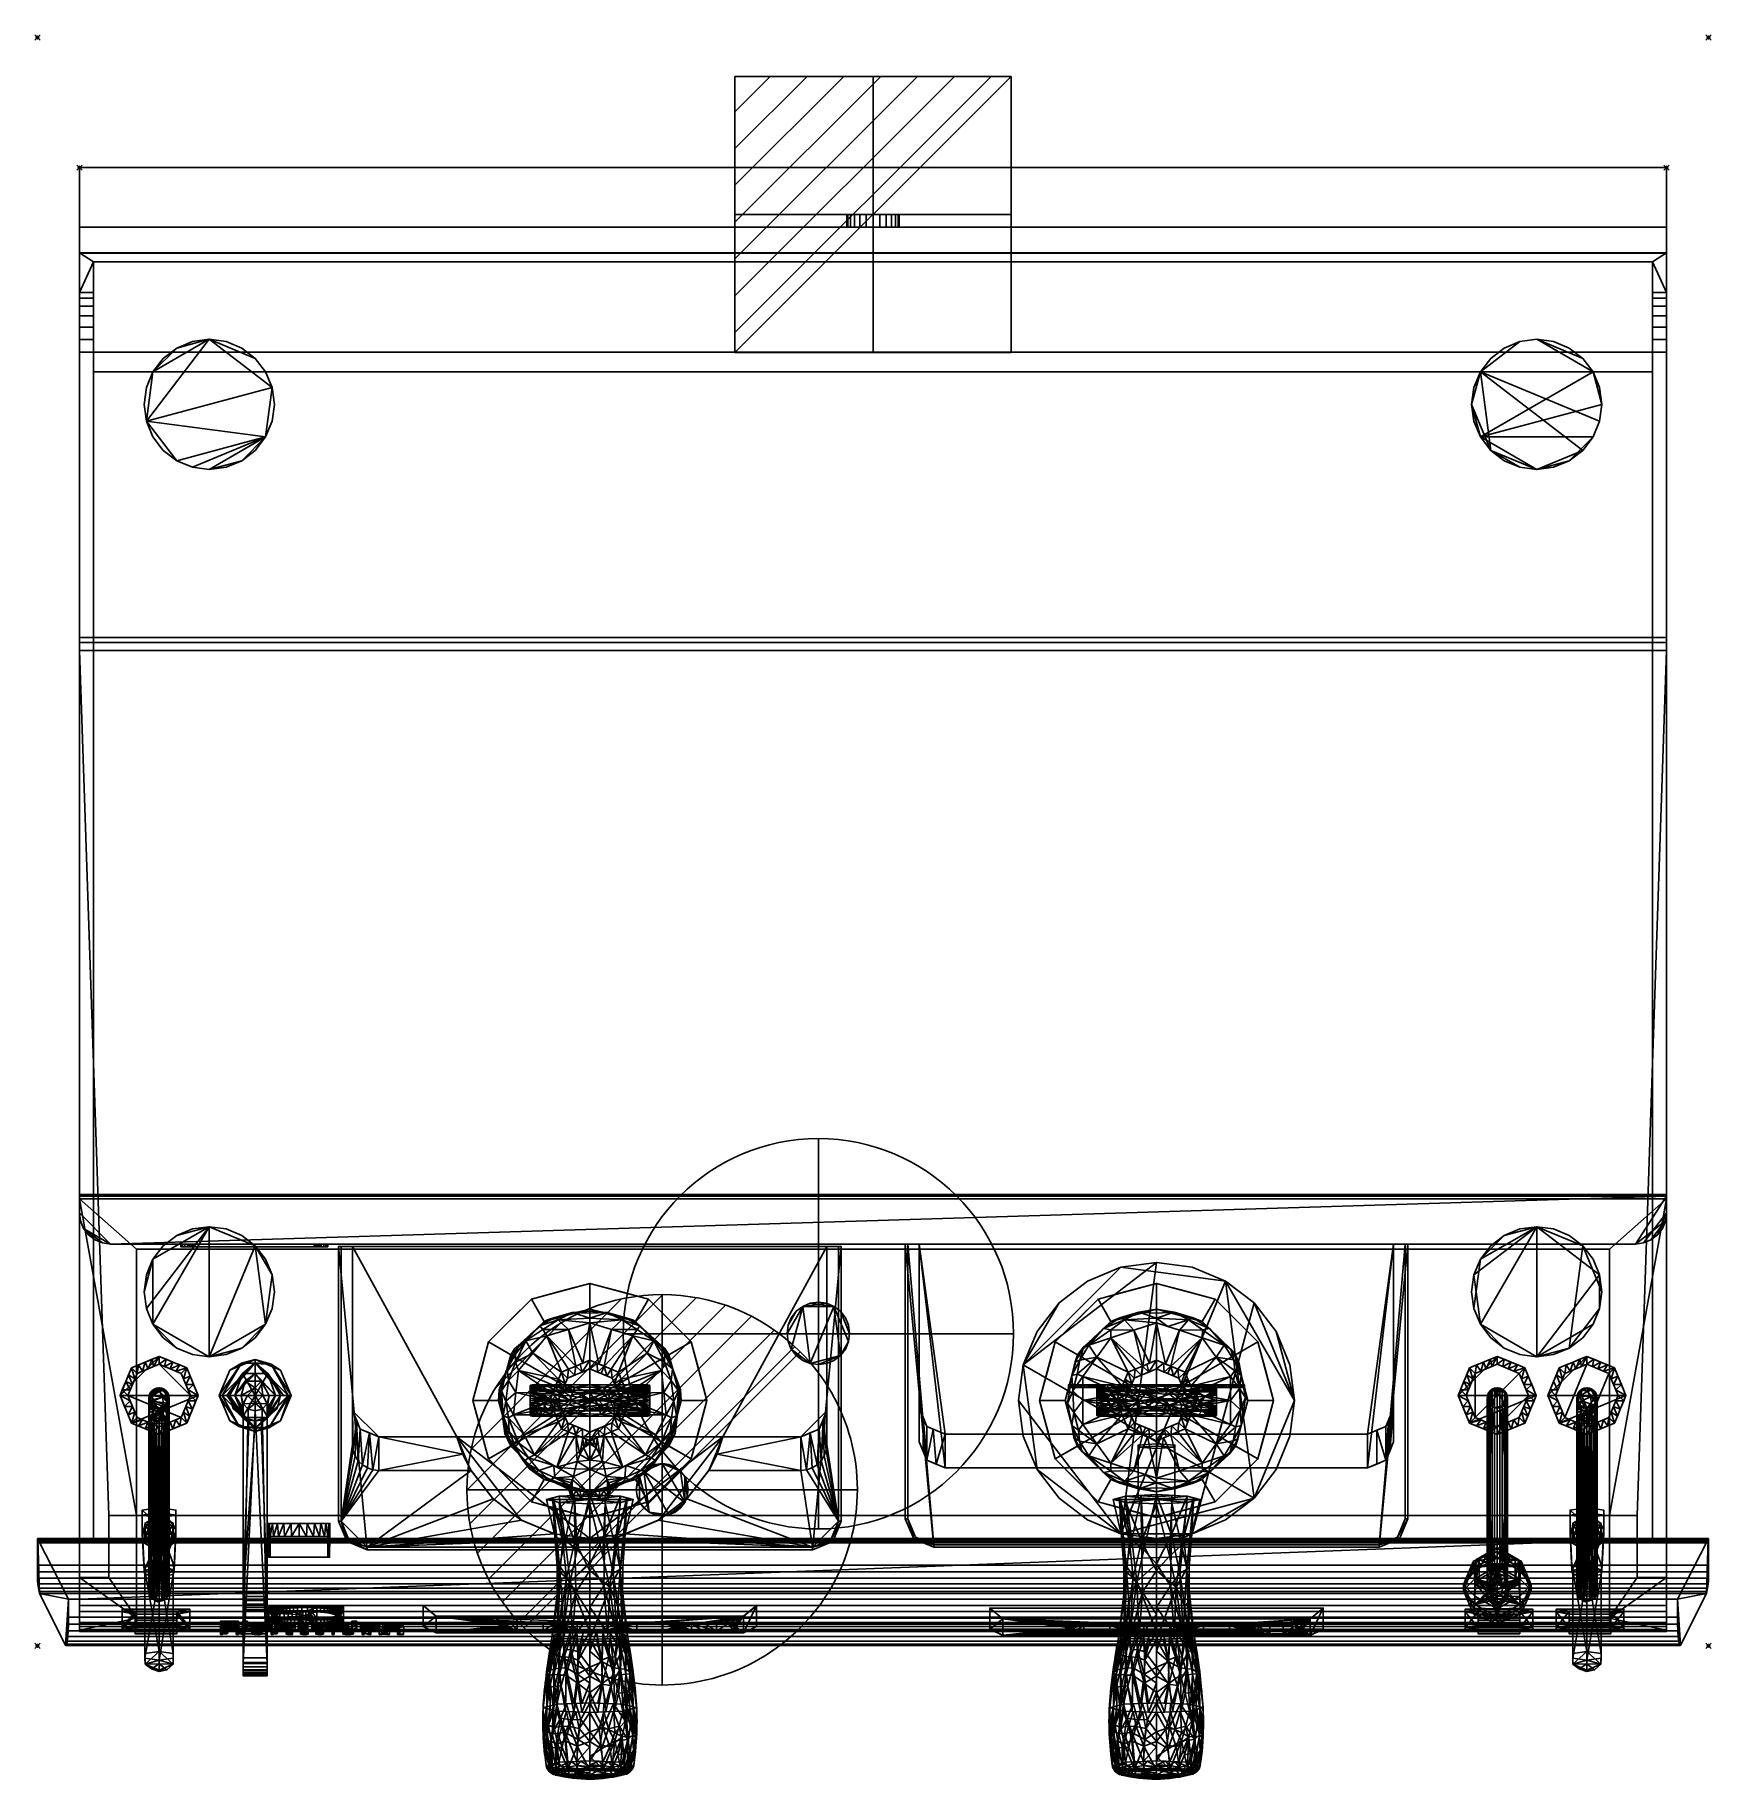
# Model space of a CAD drawing. Extents: x -1 to 643, y -669 to 1.
import ezdxf

# ---------------------------------------------------------------- set-up
doc = ezdxf.new("R2010")
doc.units = 0
doc.header["$PDMODE"] = 35
for name, color, linetype in [('IQ_200_2D', 1, 'Continuous'), ('IQ_200_3D', 1, 'Continuous'), ('IQ_204_2D', 7, 'Continuous'), ('IQ_BLACK_3D', 250, 'Continuous'), ('IQ_CON_COLDWATER_INT', 7, 'Continuous'), ('IQ_CON_DRAIN_INT', 7, 'Continuous'), ('IQ_CON_ELECTRICITY_INT', 7, 'Continuous'), ('IQ_INS_3D', 3, 'Continuous'), ('IQ_WHITE_3D', 7, 'Continuous')]:
    doc.layers.add(name, color=color, linetype=linetype)

# ---------------------------------------------------------------- blocks, each defined once
blk = doc.blocks.new('*X0')
at = {"color": 0}
for p, q in [((313.993, 2209.039), (321.505, 2216.552)), ((314.108, 2207.74), (322.804, 2216.436)), ((314.158, 2210.619), (319.926, 2216.386)), ((314.399, 2206.617), (323.928, 2216.145)), ((314.821, 2205.625), (324.919, 2215.723)), ((315.101, 2212.976), (317.568, 2215.443)), ((315.354, 2204.743), (325.801, 2215.191)), ((315.985, 2203.96), (326.584, 2214.559))]:
    blk.add_line(p, q, dxfattribs=at)
blk = doc.blocks.new('drain')
blk.add_line((-2.121, -2.121), (2.121, 2.121))
at = {"extrusion": (-1, 0, 0)}
blk.add_line((0, 2.121, -2.121), (0, -2.121, 2.121), dxfattribs=at)
at = {"extrusion": (0, -1, 0)}
blk.add_line((-2.121, 0, -2.121), (2.121, 0, 2.121), dxfattribs=at)
for start, end in [(45, 225), (225, 45)]:
    blk.add_arc((0, 0), 3, start, end)
at = {"extrusion": (-1, 0, 0)}
for start, end in [(45, 225), (225, 45)]:
    blk.add_arc((0, 0), 3, start, end, dxfattribs=at)
at = {"extrusion": (0, -1, 0)}
for start, end in [(45, 225), (225, 45)]:
    blk.add_arc((0, 0), 3, start, end, dxfattribs=at)
at = {"xscale": 0.4000000000000909, "yscale": 0.4000000000000909, "zscale": 0.4000000000000909}
blk.add_blockref('*X0', (-128.597, -883.621), dxfattribs=at)
at = {"extrusion": (-1, 0, 0), "xscale": 0.3999999999999773, "yscale": 0.3999999999999773, "zscale": 0.3999999999999773}
blk.add_blockref('*X0', (-128.597, -883.621), dxfattribs=at)
at = {"extrusion": (0, -1, 0), "xscale": 0.4000000000000909, "yscale": 0.4000000000000909, "zscale": 0.4000000000000909}
blk.add_blockref('*X0', (-128.597, -883.621), dxfattribs=at)
blk = doc.blocks.new('*X3')
at = {"color": 0}
for p, q in [((286.774344, 2204.447934), (296.618251, 2214.291842)), ((286.774344, 2205.862148), (295.204037, 2214.291842)), ((286.774344, 2207.276361), (293.789824, 2214.291842)), ((286.774344, 2208.690575), (292.37561, 2214.291842)), ((286.774344, 2210.104788), (290.961397, 2214.291842)), ((286.774344, 2211.519002), (289.547183, 2214.291842)), ((286.774344, 2212.933216), (288.13297, 2214.291842))]:
    blk.add_line(p, q, dxfattribs=at)
blk = doc.blocks.new('ELECTRICITY')
for p, q in [((2.121, 2.121), (-2.121, 2.121)), ((-2.121, 2.121), (-2.121, -2.121)), ((-2.121, -2.121), (2.121, 2.121)), ((2.121, -2.121), (2.121, 2.121)), ((-2.121, -2.121), (2.121, -2.121))]:
    blk.add_line(p, q)
at = {"extrusion": (-1, 0, 0)}
for p, q in [((0, -2.121, 2.121), (0, 2.121, 2.121)), ((0, 2.121, -2.121), (0, -2.121, -2.121)), ((0, 2.121, 2.121), (0, 2.121, -2.121)), ((0, 2.121, -2.121), (0, -2.121, 2.121)), ((0, -2.121, -2.121), (0, -2.121, 2.121))]:
    blk.add_line(p, q, dxfattribs=at)
at = {"extrusion": (0, -1, 0)}
for p, q in [((2.121, 0, 2.121), (-2.121, 0, 2.121)), ((-2.121, 0, -2.121), (2.121, 0, -2.121)), ((-2.121, 0, 2.121), (-2.121, 0, -2.121)), ((-2.121, 0, -2.121), (2.121, 0, 2.121)), ((2.121, 0, -2.121), (2.121, 0, 2.121))]:
    blk.add_line(p, q, dxfattribs=at)
at = {"xscale": 0.4000000000000909, "yscale": 0.4000000000000909, "zscale": 0.4000000000000909}
blk.add_blockref('*X3', (-116.831, -883.595), dxfattribs=at)
at = {"extrusion": (-1, 0, 0), "xscale": 0.3999999999999773, "yscale": 0.3999999999999773, "zscale": 0.3999999999999773}
blk.add_blockref('*X3', (-116.831, -883.595), dxfattribs=at)
at = {"extrusion": (0, -1, 0), "xscale": 0.4000000000000909, "yscale": 0.4000000000000909, "zscale": 0.4000000000000909}
blk.add_blockref('*X3', (-116.831, -883.595), dxfattribs=at)
blk = doc.blocks.new('A$C0DDC558E')
blk.add_circle((0, 0), 3)
at = {"extrusion": (-1, 0, 0)}
blk.add_circle((0, 0), 3, dxfattribs=at)
at = {"extrusion": (0, 1, 0)}
blk.add_circle((0, 0), 3, dxfattribs=at)

msp = doc.modelspace()

# ---------------------------------------------------------------- linework, layer by layer
at = {"layer": 'IQ_200_2D', "transparency": 33554582}
for p, q in [((16.1, -50), (16.1, -576.82)), ((16.1, -50), (625.9, -50)), ((625.9, -576.82), (625.9, -50)), ((0, -592.17), (0, -576.82)), ((0, -576.82), (642, -576.82)), ((642, -592.17), (642, -576.82)), ((1.86, -600.06), (10.76, -617.83)), ((640.14, -600.06), (631.24, -617.83)), ((10.76, -617.83), (631.24, -617.83))]:
    msp.add_line(p, q, dxfattribs=at)
for centre, start, end in [((17.63, -592.17), 180, 206.58681), ((624.37, -592.17), 333.41319, 0)]:
    msp.add_arc(centre, 17.63, start, end, dxfattribs=at)
at = {"layer": 'IQ_204_2D', "transparency": 33554582}
for p, q in [((16.1, -82.86), (625.9, -82.86)), ((21.5, -86.25), (620.5, -86.25)), ((21.5, -86.25), (21.5, -576.82)), ((620.5, -576.82), (620.5, -86.25)), ((21.5, -120.92), (620.5, -120.92)), ((620.5, -128.51), (21.5, -128.51)), ((148.17, -610.59), (148.17, -602.56)), ((153.17, -606.71), (148.17, -602.56)), ((148.17, -602.56), (276.3, -602.56)), ((276.3, -602.56), (271.3, -606.71)), ((276.3, -602.56), (276.3, -610.59)), ((32.49, -604.01), (32.49, -611.94)), ((32.49, -604.01), (58.54, -604.01)), ((58.54, -604.99), (32.49, -604.99)), ((37.49, -605.86), (53.54, -605.86)), ((37.49, -605.86), (37.49, -613.37)), ((37.49, -608.16), (53.54, -608.16)), ((37.49, -609.12), (53.54, -609.12)), ((53.54, -613.37), (53.54, -605.86)), ((58.54, -611.94), (58.54, -604.01)), ((153.17, -606.71), (153.17, -613)), ((271.3, -606.71), (153.17, -606.71)), ((271.3, -613), (271.3, -606.71)), ((365.87, -611.59), (365.87, -603.56)), ((370.87, -607.71), (365.87, -603.56)), ((365.87, -603.56), (494.01, -603.56)), ((370.87, -607.71), (370.87, -614)), ((489.01, -607.71), (370.87, -607.71)), ((494.01, -603.56), (489.01, -607.71)), ((489.01, -614), (489.01, -607.71)), ((494.01, -603.56), (494.01, -611.59)), ((548.46, -604.01), (548.46, -611.94)), ((548.46, -604.01), (574.51, -604.01)), ((574.51, -604.99), (548.46, -604.99)), ((553.46, -605.86), (553.46, -613.37)), ((553.46, -605.86), (569.51, -605.86)), ((553.46, -608.16), (569.51, -608.16)), ((553.46, -609.12), (569.51, -609.12)), ((569.51, -613.37), (569.51, -605.86)), ((574.51, -611.94), (574.51, -604.01)), ((583.46, -604.01), (583.46, -611.94)), ((583.46, -604.01), (609.51, -604.01)), ((609.51, -604.99), (583.46, -604.99)), ((588.46, -605.86), (588.46, -613.37)), ((588.46, -605.86), (604.51, -605.86)), ((588.46, -608.16), (604.51, -608.16)), ((588.46, -609.12), (604.51, -609.12)), ((604.51, -613.37), (604.51, -605.86)), ((609.51, -611.94), (609.51, -604.01)), ((32.49, -611.94), (37.49, -611.94)), ((37.49, -613.37), (53.54, -613.37)), ((58.54, -611.94), (53.54, -611.94)), ((153.17, -613), (148.17, -610.59)), ((153.17, -613), (271.3, -613)), ((271.3, -613), (276.3, -610.59)), ((370.87, -614), (365.87, -611.59)), ((370.87, -614), (489.01, -614)), ((489.01, -614), (494.01, -611.59)), ((548.46, -611.94), (553.46, -611.94)), ((553.46, -613.37), (569.51, -613.37)), ((569.51, -611.94), (574.51, -611.94)), ((583.46, -611.94), (588.46, -611.94)), ((588.46, -613.37), (604.51, -613.37)), ((604.51, -611.94), (609.51, -611.94)), ((194.86, -659.76), (195.41, -663.8)), ((229.64, -659.76), (229.11, -663.68)), ((412.36, -659.76), (412.91, -663.8)), ((447.14, -659.76), (446.61, -663.68))]:
    msp.add_line(p, q, dxfattribs=at)
for centre, radius, start, end in [((503.45, -670.54), 310.71, 170.23291, 173.30927), ((-78.95, -670.54), 310.71, 6.69073, 9.76709), ((720.95, -670.54), 310.71, 170.23291, 173.30927), ((138.55, -670.54), 310.71, 6.69073, 9.76709), ((312.42, -647.05), 118.25, 173.83058, 186.16942), ((112.08, -647.05), 118.25, 353.83058, 6.16942), ((529.92, -647.05), 118.25, 173.83058, 186.16942), ((329.58, -647.05), 118.25, 353.83058, 6.16942), ((200, -663.17), 4.63, 187.74927, 256.25949), ((211.98, -614.18), 55.07, 256.25949, 284.43), ((224.55, -663.06), 4.6, 284.43, 352.25073), ((417.5, -663.17), 4.63, 187.74927, 256.25949), ((429.48, -614.18), 55.07, 256.25949, 284.43), ((442.05, -663.06), 4.6, 284.43, 352.25073)]:
    msp.add_arc(centre, radius, start, end, dxfattribs=at)
for centre, major_axis, start_param, end_param in [((189.3, -610.75), (-10, 0), 4.712389, 7.853982), ((189.3, -610.75), (10, 0), 4.712389, 7.853982), ((212.3, -610.75), (-10, 0), 4.712389, 7.853982), ((212.3, -610.75), (10, 0), 4.712389, 7.853982), ((235.3, -610.75), (10, 0), 1.570796, 4.712389), ((235.3, -610.75), (10, 0), 4.712389, 7.853982), ((258.3, -610.75), (-10, 0), 4.712389, 7.853982), ((258.3, -610.75), (10, 0), 4.712389, 7.853982), ((407.01, -611.75), (-10, 0), 4.712389, 7.853982), ((407.01, -611.75), (10, 0), 4.712389, 7.853982), ((430.01, -611.75), (-10, 0), 4.712389, 7.853982), ((430.01, -611.75), (10, 0), 4.712389, 7.853982), ((453.01, -611.75), (10, 0), 1.570796, 4.712389), ((453.01, -611.75), (10, 0), 4.712389, 7.853982), ((476.01, -611.75), (-10, 0), 4.712389, 7.853982), ((476.01, -611.75), (-10, 0), 1.570796, 4.712389)]:
    msp.add_ellipse(centre, major_axis=major_axis, ratio=0.173785, start_param=start_param, end_param=end_param, dxfattribs=at)
at = {"layer": 'IQ_INS_3D', "transparency": 33554582}
for p in [(0, 0), (642, 0), (16.1, -50), (625.9, -50)]:
    msp.add_point(p, dxfattribs=at)
at = {"layer": 'IQ_INS_3D'}
for p in [(0, -618), (642, -618)]:
    msp.add_point(p, dxfattribs=at)

# ---------------------------------------------------------------- block references
at = {"layer": 'IQ_CON_COLDWATER_INT', "transparency": 33554687, "xscale": 25, "yscale": 25, "zscale": 25}
msp.add_blockref('A$C0DDC558E', (300, -498.11), dxfattribs=at)
at = {"layer": 'IQ_CON_DRAIN_INT', "xscale": 25, "yscale": 25, "zscale": 25}
msp.add_blockref('drain', (240, -558.09), dxfattribs=at)
at = {"layer": 'IQ_CON_ELECTRICITY_INT', "xscale": 25, "yscale": 25, "zscale": 25}
msp.add_blockref('ELECTRICITY', (321, -67.98), dxfattribs=at)

# ---------------------------------------------------------------- meshes
at = {"layer": 'IQ_200_3D', "transparency": 33554687}
mesh = msp.add_polyface(dxfattribs=at)
corners = [(16.1, -82.83, 1350.2), (16.1, -49.98, 1038.43), (16.1, -232.48, 924.5), (16.1, -445.29, 997.68), (16.1, -445.29, 1225.6)]
mesh.append_faces([[corners[k] for k in face] for face in [(1, 4, 0)]], dxfattribs={"vtx0": -1})
mesh.append_faces([[corners[k] for k in face] for face in [(2, 3, 4, 1)]], dxfattribs={"vtx2": -1})
mesh = msp.add_polyface(dxfattribs=at)
corners = [(625.9, -49.98, 1038.43), (16.1, -49.98, 1038.43), (16.1, -82.83, 1350.2), (625.9, -82.83, 1350.2)]
mesh.append_faces([[corners[k] for k in face] for face in [(0, 1, 2, 3)]])
mesh = msp.add_polyface(dxfattribs=at)
corners = [(625.9, -232.48, 924.5), (16.1, -232.48, 924.5), (16.1, -49.98, 1038.43), (625.9, -49.98, 1038.43)]
mesh.append_faces([[corners[k] for k in face] for face in [(0, 1, 2, 3)]])
mesh = msp.add_polyface(dxfattribs=at)
corners = [(625.9, -82.83, 1350.2), (625.9, -445.29, 1225.6), (625.9, -445.29, 997.68), (625.9, -232.48, 924.5), (625.9, -49.98, 1038.43)]
mesh.append_faces([[corners[k] for k in face] for face in [(4, 0, 1)]], dxfattribs={"vtx2": -1})
mesh.append_faces([[corners[k] for k in face] for face in [(1, 2, 3, 4)]], dxfattribs={"vtx3": -1})
mesh = msp.add_polyface(dxfattribs=at)
corners = [(16.1, -230.59, 924.5), (625.9, -230.59, 924.5), (625.9, -72.9, 1022.89), (16.1, -72.9, 1022.89)]
mesh.append_faces([[corners[k] for k in face] for face in [(0, 1, 2, 3)]])
mesh = msp.add_polyface(dxfattribs=at)
corners = [(321, -67.98, 950), (318.41, -67.98, 950.34), (316, -67.98, 951.34), (313.93, -67.98, 952.93), (312.34, -67.98, 955), (311.34, -67.98, 957.41), (311, -67.98, 960), (311.34, -67.98, 962.59), (312.34, -67.98, 965), (313.93, -67.98, 967.07), (316, -67.98, 968.66), (318.41, -67.98, 969.66), (321, -67.98, 970), (323.59, -67.98, 969.66), (326, -67.98, 968.66), (328.07, -67.98, 967.07), (329.66, -67.98, 965), (330.66, -67.98, 962.59), (331, -67.98, 960), (330.66, -67.98, 957.41), (329.66, -67.98, 955), (328.07, -67.98, 952.93), (326, -67.98, 951.34), (323.59, -67.98, 950.34)]
mesh.append_faces([[corners[k] for k in face] for face in [(4, 2, 3), (23, 21, 22)]], dxfattribs={"vtx0": -1})
mesh.append_faces([[corners[k] for k in face] for face in [(16, 9, 14, 15)]], dxfattribs={"vtx0": -1, "vtx1": -1})
mesh.append_faces([[corners[k] for k in face] for face in [(9, 21, 2, 6)]], dxfattribs={"vtx0": -1, "vtx1": -1, "vtx2": -1, "vtx3": -1})
mesh.append_faces([[corners[k] for k in face] for face in [(9, 12, 13, 14)]], dxfattribs={"vtx0": -1, "vtx3": -1})
mesh.append_faces([[corners[k] for k in face] for face in [(11, 12, 9, 10), (19, 20, 18)]], dxfattribs={"vtx1": -1})
mesh.append_faces([[corners[k] for k in face] for face in [(1, 2, 21, 23), (16, 17, 21, 9)]], dxfattribs={"vtx1": -1, "vtx2": -1, "vtx3": -1})
mesh.append_faces([[corners[k] for k in face] for face in [(17, 18, 20, 21)]], dxfattribs={"vtx1": -1, "vtx3": -1})
mesh.append_faces([[corners[k] for k in face] for face in [(7, 8, 9, 6), (23, 0, 1)]], dxfattribs={"vtx2": -1})
mesh.append_faces([[corners[k] for k in face] for face in [(4, 5, 6, 2)]], dxfattribs={"vtx2": -1, "vtx3": -1})
mesh = msp.add_polyface(dxfattribs=at)
corners = [(321, -67.98, 970), (318.41, -67.98, 969.66), (316, -67.98, 968.66), (313.93, -67.98, 967.07), (312.34, -67.98, 965), (311.34, -67.98, 962.59), (311, -67.98, 960), (311.34, -67.98, 957.41), (312.34, -67.98, 955), (313.93, -67.98, 952.93), (316, -67.98, 951.34), (318.41, -67.98, 950.34), (321, -67.98, 950), (321, -72.9, 950), (318.41, -72.9, 950.34), (316, -72.9, 951.34), (313.93, -72.9, 952.93), (312.34, -72.9, 955), (311.34, -72.9, 957.41), (311, -72.9, 960), (311.34, -72.9, 962.59), (312.34, -72.9, 965), (313.93, -72.9, 967.07), (316, -72.9, 968.66), (318.41, -72.9, 969.66), (321, -72.9, 970)]
mesh.append_faces([[corners[k] for k in face] for face in [(13, 14, 11, 12), (0, 1, 24, 25)]], dxfattribs={"vtx1": -1})
mesh.append_faces([[corners[k] for k in face] for face in [(14, 15, 10, 11), (16, 17, 8, 9), (15, 16, 9, 10), (17, 18, 7, 8), (6, 7, 18, 19), (19, 20, 5, 6), (20, 21, 4, 5), (22, 23, 2, 3), (21, 22, 3, 4), (23, 24, 1, 2)]], dxfattribs={"vtx1": -1, "vtx3": -1})
mesh = msp.add_polyface(dxfattribs=at)
corners = [(321, -72.9, 950), (323.59, -72.9, 950.34), (326, -72.9, 951.34), (328.07, -72.9, 952.93), (329.66, -72.9, 955), (330.66, -72.9, 957.41), (331, -72.9, 960), (330.66, -72.9, 962.59), (329.66, -72.9, 965), (328.07, -72.9, 967.07), (326, -72.9, 968.66), (323.59, -72.9, 969.66), (321, -72.9, 970), (318.41, -72.9, 969.66), (316, -72.9, 968.66), (313.93, -72.9, 967.07), (312.34, -72.9, 965), (311.34, -72.9, 962.59), (311, -72.9, 960), (311.34, -72.9, 957.41), (312.34, -72.9, 955), (313.93, -72.9, 952.93), (316, -72.9, 951.34), (318.41, -72.9, 950.34)]
mesh.append_faces([[corners[k] for k in face] for face in [(15, 12, 13, 14), (22, 20, 21)]], dxfattribs={"vtx0": -1})
mesh.append_faces([[corners[k] for k in face] for face in [(15, 18, 22)]], dxfattribs={"vtx0": -1, "vtx1": -1, "vtx2": -1})
mesh.append_faces([[corners[k] for k in face] for face in [(3, 15, 22, 23)]], dxfattribs={"vtx0": -1, "vtx1": -1, "vtx3": -1})
mesh.append_faces([[corners[k] for k in face] for face in [(7, 3, 4)]], dxfattribs={"vtx0": -1, "vtx2": -1})
mesh.append_faces([[corners[k] for k in face] for face in [(3, 7, 8, 15)]], dxfattribs={"vtx0": -1, "vtx2": -1, "vtx3": -1})
mesh.append_faces([[corners[k] for k in face] for face in [(15, 10, 11, 12)]], dxfattribs={"vtx0": -1, "vtx3": -1})
mesh.append_faces([[corners[k] for k in face] for face in [(6, 7, 4, 5), (0, 1, 23)]], dxfattribs={"vtx1": -1})
mesh.append_faces([[corners[k] for k in face] for face in [(8, 9, 10, 15), (1, 2, 3, 23), (18, 19, 20, 22)]], dxfattribs={"vtx2": -1, "vtx3": -1})
mesh.append_faces([[corners[k] for k in face] for face in [(15, 16, 17, 18)]], dxfattribs={"vtx3": -1})
mesh = msp.add_polyface(dxfattribs=at)
corners = [(321, -67.98, 950), (323.59, -67.98, 950.34), (326, -67.98, 951.34), (328.07, -67.98, 952.93), (329.66, -67.98, 955), (330.66, -67.98, 957.41), (331, -67.98, 960), (330.66, -67.98, 962.59), (329.66, -67.98, 965), (328.07, -67.98, 967.07), (326, -67.98, 968.66), (323.59, -67.98, 969.66), (321, -67.98, 970), (321, -72.9, 970), (323.59, -72.9, 969.66), (326, -72.9, 968.66), (328.07, -72.9, 967.07), (329.66, -72.9, 965), (330.66, -72.9, 962.59), (331, -72.9, 960), (330.66, -72.9, 957.41), (329.66, -72.9, 955), (328.07, -72.9, 952.93), (326, -72.9, 951.34), (323.59, -72.9, 950.34), (321, -72.9, 950)]
mesh.append_faces([[corners[k] for k in face] for face in [(13, 14, 11, 12), (0, 1, 24, 25)]], dxfattribs={"vtx1": -1})
mesh.append_faces([[corners[k] for k in face] for face in [(14, 15, 10, 11), (16, 17, 8, 9), (15, 16, 9, 10), (17, 18, 7, 8), (6, 7, 18, 19), (19, 20, 5, 6), (20, 21, 4, 5), (22, 23, 2, 3), (21, 22, 3, 4), (23, 24, 1, 2)]], dxfattribs={"vtx1": -1, "vtx3": -1})
mesh = msp.add_polyface(dxfattribs=at)
corners = [(16.1, -576.8, 1361.02), (16.1, -120.9, 1407.88), (16.1, -116.07, 1407.85), (16.1, -111.36, 1406.75), (16.1, -107, 1404.65), (16.1, -103.22, 1401.65), (16.1, -100.18, 1397.88), (16.1, -98.04, 1393.55), (16.1, -82.7, 1351.3), (16.1, -444.59, 1226.9), (16.1, -600.12, 1226.9)]
mesh.append_faces([[corners[k] for k in face] for face in [(4, 7, 2, 3)]], dxfattribs={"vtx0": -1, "vtx1": -1})
mesh.append_faces([[corners[k] for k in face] for face in [(7, 1, 2)]], dxfattribs={"vtx0": -1, "vtx2": -1})
mesh.append_faces([[corners[k] for k in face] for face in [(1, 7, 8, 9)]], dxfattribs={"vtx0": -1, "vtx3": -1})
mesh.append_faces([[corners[k] for k in face] for face in [(5, 6, 7, 4)]], dxfattribs={"vtx2": -1})
mesh.append_faces([[corners[k] for k in face] for face in [(9, 10, 0, 1)]], dxfattribs={"vtx3": -1})
mesh = msp.add_polyface(dxfattribs=at)
corners = [(625.9, -444.59, 1226.9), (16.1, -444.59, 1226.9), (16.1, -82.7, 1351.3), (625.9, -82.7, 1351.3)]
mesh.append_faces([[corners[k] for k in face] for face in [(0, 1, 2, 3)]])
mesh = msp.add_polyface(dxfattribs=at)
corners = [(625.9, -98.04, 1393.55), (625.9, -82.7, 1351.3), (16.1, -82.7, 1351.3), (16.1, -98.04, 1393.55), (21.5, -98.04, 1393.55), (21.5, -86.23, 1361.02), (620.5, -86.23, 1361.02), (620.5, -98.04, 1393.55)]
mesh.append_faces([[corners[k] for k in face] for face in [(1, 6, 0)]], dxfattribs={"vtx0": -1, "vtx1": -1})
mesh.append_faces([[corners[k] for k in face] for face in [(6, 1, 2, 5), (5, 2, 3)]], dxfattribs={"vtx0": -1, "vtx2": -1})
mesh.append_faces([[corners[k] for k in face] for face in [(7, 0, 6)]], dxfattribs={"vtx1": -1})
mesh.append_faces([[corners[k] for k in face] for face in [(3, 4, 5)]], dxfattribs={"vtx2": -1})
mesh = msp.add_polyface(dxfattribs=at)
corners = [(625.9, -82.83, 1350.2), (16.1, -82.83, 1350.2), (16.1, -445.29, 1225.6), (625.9, -445.29, 1225.6)]
mesh.append_faces([[corners[k] for k in face] for face in [(0, 1, 2, 3)]])
mesh = msp.add_polyface(dxfattribs=at)
corners = [(21.5, -128.49, 1404.28), (21.5, -120.9, 1404.28), (21.5, -120.9, 1361.02), (21.5, -86.23, 1361.02), (21.5, -98.04, 1393.55), (21.5, -100.18, 1397.88), (21.5, -103.22, 1401.65), (21.5, -107, 1404.65), (21.5, -111.36, 1406.75), (21.5, -116.07, 1407.85), (21.5, -120.9, 1407.88), (21.5, -576.8, 1361.02), (21.5, -128.49, 1361.02)]
mesh.append_faces([[corners[k] for k in face] for face in [(0, 11, 12)]], dxfattribs={"vtx0": -1})
mesh.append_faces([[corners[k] for k in face] for face in [(9, 1, 8), (11, 0, 10)]], dxfattribs={"vtx0": -1, "vtx1": -1})
mesh.append_faces([[corners[k] for k in face] for face in [(1, 9, 10, 0)]], dxfattribs={"vtx0": -1, "vtx2": -1})
mesh.append_faces([[corners[k] for k in face] for face in [(1, 6, 7, 8)]], dxfattribs={"vtx0": -1, "vtx3": -1})
mesh.append_faces([[corners[k] for k in face] for face in [(5, 6, 1, 4)]], dxfattribs={"vtx1": -1, "vtx2": -1})
mesh.append_faces([[corners[k] for k in face] for face in [(2, 3, 4, 1)]], dxfattribs={"vtx2": -1})
mesh = msp.add_polyface(dxfattribs=at)
corners = [(620.5, -86.23, 1361.02), (21.5, -86.23, 1361.02), (21.5, -120.9, 1361.02), (620.5, -120.9, 1361.02)]
mesh.append_faces([[corners[k] for k in face] for face in [(0, 1, 2, 3)]])
mesh = msp.add_polyface(dxfattribs=at)
corners = [(620.5, -128.49, 1404.28), (620.5, -128.49, 1361.02), (620.5, -576.8, 1361.02), (620.5, -120.9, 1407.88), (620.5, -116.07, 1407.85), (620.5, -111.36, 1406.75), (620.5, -107, 1404.65), (620.5, -103.22, 1401.65), (620.5, -100.18, 1397.88), (620.5, -98.04, 1393.55), (620.5, -86.23, 1361.02), (620.5, -120.9, 1361.02), (620.5, -120.9, 1404.28)]
mesh.append_faces([[corners[k] for k in face] for face in [(9, 11, 12, 8)]], dxfattribs={"vtx0": -1, "vtx2": -1})
mesh.append_faces([[corners[k] for k in face] for face in [(12, 4, 5, 6)]], dxfattribs={"vtx0": -1, "vtx3": -1})
mesh.append_faces([[corners[k] for k in face] for face in [(10, 11, 9)]], dxfattribs={"vtx1": -1})
mesh.append_faces([[corners[k] for k in face] for face in [(2, 3, 0), (7, 8, 12, 6)]], dxfattribs={"vtx1": -1, "vtx2": -1})
mesh.append_faces([[corners[k] for k in face] for face in [(12, 0, 3, 4)]], dxfattribs={"vtx1": -1, "vtx3": -1})
mesh.append_faces([[corners[k] for k in face] for face in [(0, 1, 2)]], dxfattribs={"vtx2": -1})
mesh = msp.add_polyface(dxfattribs=at)
corners = [(625.9, -576.8, 1361.02), (625.9, -600.12, 1226.9), (625.9, -444.59, 1226.9), (625.9, -82.7, 1351.3), (625.9, -98.04, 1393.55), (625.9, -100.18, 1397.88), (625.9, -103.22, 1401.65), (625.9, -107, 1404.65), (625.9, -111.36, 1406.75), (625.9, -116.07, 1407.85), (625.9, -120.9, 1407.88)]
mesh.append_faces([[corners[k] for k in face] for face in [(4, 6, 9, 10)]], dxfattribs={"vtx0": -1, "vtx1": -1, "vtx3": -1})
mesh.append_faces([[corners[k] for k in face] for face in [(10, 2, 3, 4)]], dxfattribs={"vtx0": -1, "vtx3": -1})
mesh.append_faces([[corners[k] for k in face] for face in [(7, 8, 9, 6), (0, 1, 2, 10), (4, 5, 6)]], dxfattribs={"vtx2": -1})
mesh = msp.add_polyface(dxfattribs=at)
corners = [(625.9, -120.9, 1407.88), (625.9, -116.07, 1407.85), (625.9, -111.36, 1406.75), (625.9, -107, 1404.65), (625.9, -103.22, 1401.65), (625.9, -100.18, 1397.88), (625.9, -98.04, 1393.55), (620.5, -98.04, 1393.55), (620.5, -100.18, 1397.88), (620.5, -103.22, 1401.65), (620.5, -107, 1404.65), (620.5, -111.36, 1406.75), (620.5, -116.07, 1407.85), (620.5, -120.9, 1407.88), (16.1, -98.04, 1393.55), (16.1, -100.18, 1397.88), (16.1, -103.22, 1401.65), (16.1, -107, 1404.65), (16.1, -111.36, 1406.75), (16.1, -116.07, 1407.85), (16.1, -120.9, 1407.88), (21.5, -120.9, 1407.88), (21.5, -116.07, 1407.85), (21.5, -111.36, 1406.75), (21.5, -107, 1404.65), (21.5, -103.22, 1401.65), (21.5, -100.18, 1397.88), (21.5, -98.04, 1393.55)]
mesh.append_faces([[corners[k] for k in face] for face in [(22, 19, 20, 21)]], dxfattribs={"vtx0": -1})
mesh.append_faces([[corners[k] for k in face] for face in [(26, 15, 16, 25), (17, 24, 25, 16), (23, 18, 19, 22), (18, 23, 24, 17)]], dxfattribs={"vtx0": -1, "vtx2": -1})
mesh.append_faces([[corners[k] for k in face] for face in [(7, 8, 5, 6)]], dxfattribs={"vtx1": -1})
mesh.append_faces([[corners[k] for k in face] for face in [(8, 9, 4, 5), (3, 4, 9, 10), (11, 12, 1, 2), (2, 3, 10, 11)]], dxfattribs={"vtx1": -1, "vtx3": -1})
mesh.append_faces([[corners[k] for k in face] for face in [(27, 14, 15, 26)]], dxfattribs={"vtx2": -1})
mesh.append_faces([[corners[k] for k in face] for face in [(12, 13, 0, 1)]], dxfattribs={"vtx3": -1})
mesh = msp.add_polyface(dxfattribs=at)
corners = [(91, -140.98, 924.5), (90.15, -134.51, 924.5), (87.65, -128.48, 924.5), (83.68, -123.3, 924.5), (78.5, -119.33, 924.5), (72.47, -116.83, 924.5), (66, -115.98, 924.5), (59.53, -116.83, 924.5), (53.5, -119.33, 924.5), (48.32, -123.3, 924.5), (44.35, -128.48, 924.5), (41.85, -134.51, 924.5), (41, -140.98, 924.5), (41.85, -147.45, 924.5), (44.35, -153.48, 924.5), (48.32, -158.66, 924.5), (53.5, -162.63, 924.5), (59.53, -165.13, 924.5), (66, -165.98, 924.5), (72.47, -165.13, 924.5), (78.5, -162.63, 924.5), (83.68, -158.66, 924.5), (87.65, -153.48, 924.5), (90.15, -147.45, 924.5), (601, -140.98, 924.5), (600.15, -134.51, 924.5), (597.65, -128.48, 924.5), (593.68, -123.3, 924.5), (588.5, -119.33, 924.5), (582.47, -116.83, 924.5), (576, -115.98, 924.5), (569.53, -116.83, 924.5), (563.5, -119.33, 924.5), (558.32, -123.3, 924.5), (554.35, -128.48, 924.5), (551.85, -134.51, 924.5), (551, -140.98, 924.5), (551.85, -147.45, 924.5), (554.35, -153.48, 924.5), (558.32, -158.66, 924.5), (563.5, -162.63, 924.5), (569.53, -165.13, 924.5), (576, -165.98, 924.5), (582.47, -165.13, 924.5), (588.5, -162.63, 924.5), (593.68, -158.66, 924.5), (597.65, -153.48, 924.5), (600.15, -147.45, 924.5), (91, -481.98, 924.5), (90.15, -475.51, 924.5), (87.65, -469.48, 924.5), (83.68, -464.3, 924.5), (78.5, -460.33, 924.5), (72.47, -457.83, 924.5), (66, -456.98, 924.5), (59.53, -457.83, 924.5), (53.5, -460.33, 924.5), (48.32, -464.3, 924.5), (44.35, -469.48, 924.5), (41.85, -475.51, 924.5), (41, -481.98, 924.5), (41.85, -488.45, 924.5), (44.35, -494.48, 924.5), (48.32, -499.66, 924.5), (53.5, -503.63, 924.5), (59.53, -506.13, 924.5), (66, -506.98, 924.5), (72.47, -506.13, 924.5), (78.5, -503.63, 924.5), (83.68, -499.66, 924.5), (87.65, -494.48, 924.5), (90.15, -488.45, 924.5), (601, -481.98, 924.5), (600.15, -475.51, 924.5), (597.65, -469.48, 924.5), (593.68, -464.3, 924.5), (588.5, -460.33, 924.5), (582.47, -457.83, 924.5), (576, -456.98, 924.5), (569.53, -457.83, 924.5), (563.5, -460.33, 924.5), (558.32, -464.3, 924.5), (554.35, -469.48, 924.5), (551.85, -475.51, 924.5), (551, -481.98, 924.5), (551.85, -488.45, 924.5), (554.35, -494.48, 924.5), (558.32, -499.66, 924.5), (563.5, -503.63, 924.5), (569.53, -506.13, 924.5), (576, -506.98, 924.5), (582.47, -506.13, 924.5), (588.5, -503.63, 924.5), (593.68, -499.66, 924.5), (597.65, -494.48, 924.5), (600.15, -488.45, 924.5)]
mesh.append_faces([[corners[k] for k in face] for face in [(10, 8, 9), (16, 13, 14, 15), (22, 20, 21), (41, 39, 40), (46, 44, 45), (38, 36, 37), (56, 54, 55), (64, 62, 63), (70, 68, 69), (80, 78, 79), (82, 80, 81), (88, 86, 87)]], dxfattribs={"vtx0": -1})
mesh.append_faces([[corners[k] for k in face] for face in [(22, 1, 13), (61, 54, 58, 60)]], dxfattribs={"vtx0": -1, "vtx1": -1, "vtx2": -1})
mesh.append_faces([[corners[k] for k in face] for face in [(6, 10, 13, 1), (38, 26, 34, 36), (46, 38, 42, 44), (66, 51, 54, 62), (70, 51, 66, 68), (90, 78, 83, 86), (92, 75, 78, 90)]], dxfattribs={"vtx0": -1, "vtx1": -1, "vtx2": -1, "vtx3": -1})
mesh.append_faces([[corners[k] for k in face] for face in [(30, 26, 27)]], dxfattribs={"vtx0": -1, "vtx2": -1})
mesh.append_faces([[corners[k] for k in face] for face in [(22, 17, 18, 20)]], dxfattribs={"vtx0": -1, "vtx2": -1, "vtx3": -1})
mesh.append_faces([[corners[k] for k in face] for face in [(19, 20, 18), (43, 44, 42)]], dxfattribs={"vtx1": -1})
mesh.append_faces([[corners[k] for k in face] for face in [(61, 62, 54)]], dxfattribs={"vtx1": -1, "vtx2": -1})
mesh.append_faces([[corners[k] for k in face] for face in [(16, 17, 22, 13), (30, 31, 34, 26), (82, 83, 78, 80), (95, 72, 75, 92)]], dxfattribs={"vtx1": -1, "vtx2": -1, "vtx3": -1})
mesh.append_faces([[corners[k] for k in face] for face in [(38, 39, 41, 42)]], dxfattribs={"vtx1": -1, "vtx3": -1})
mesh.append_faces([[corners[k] for k in face] for face in [(23, 0, 1, 22), (34, 35, 36), (58, 59, 60), (71, 48, 49, 70), (66, 67, 68), (93, 94, 95, 92), (90, 91, 92)]], dxfattribs={"vtx2": -1})
mesh.append_faces([[corners[k] for k in face] for face in [(6, 7, 8, 10), (1, 2, 3, 6), (24, 25, 26, 38), (46, 47, 24, 38), (56, 57, 58, 54), (49, 50, 51, 70), (64, 65, 66, 62), (88, 89, 90, 86)]], dxfattribs={"vtx2": -1, "vtx3": -1})
mesh.append_faces([[corners[k] for k in face] for face in [(10, 11, 12, 13), (3, 4, 5, 6), (31, 32, 33, 34), (27, 28, 29, 30), (51, 52, 53, 54), (75, 76, 77, 78), (72, 73, 74, 75), (83, 84, 85, 86)]], dxfattribs={"vtx3": -1})
mesh = msp.add_polyface(dxfattribs=at)
corners = [(625.9, -576.8, 1361.02), (625.9, -120.9, 1407.88), (620.5, -120.9, 1407.88), (620.5, -576.8, 1361.02), (16.1, -120.9, 1407.88), (16.1, -576.8, 1361.02), (21.5, -576.8, 1361.02), (21.5, -120.9, 1407.88)]
mesh.append_faces([[corners[k] for k in face] for face in [(0, 1, 2, 3), (6, 7, 4, 5)]])
mesh = msp.add_polyface(dxfattribs=at)
corners = [(620.5, -120.9, 1361.02), (21.5, -120.9, 1361.02), (21.5, -120.9, 1404.28), (620.5, -120.9, 1404.28)]
mesh.append_faces([[corners[k] for k in face] for face in [(0, 1, 2, 3)]])
mesh = msp.add_polyface(dxfattribs=at)
corners = [(620.5, -120.9, 1404.28), (21.5, -120.9, 1404.28), (21.5, -128.49, 1404.28), (620.5, -128.49, 1404.28)]
mesh.append_faces([[corners[k] for k in face] for face in [(0, 1, 2, 3)]])
mesh = msp.add_polyface(dxfattribs=at)
corners = [(620.5, -128.49, 1361.02), (21.5, -128.49, 1361.02), (21.5, -576.8, 1361.02), (620.5, -576.8, 1361.02)]
mesh.append_faces([[corners[k] for k in face] for face in [(0, 1, 2, 3)]])
mesh = msp.add_polyface(dxfattribs=at)
corners = [(620.5, -128.49, 1404.28), (21.5, -128.49, 1404.28), (21.5, -128.49, 1361.02), (620.5, -128.49, 1361.02)]
mesh.append_faces([[corners[k] for k in face] for face in [(0, 1, 2, 3)]])
mesh = msp.add_polyface(dxfattribs=at)
corners = [(625.9, -445.29, 997.68), (16.1, -445.29, 997.68), (16.1, -232.48, 924.5), (625.9, -232.48, 924.5)]
mesh.append_faces([[corners[k] for k in face] for face in [(0, 1, 2, 3)]])
mesh = msp.add_polyface(dxfattribs=at)
corners = [(16.1, -446.32, 996.98), (625.9, -446.32, 996.98), (625.9, -235.55, 924.5), (16.1, -235.55, 924.5)]
mesh.append_faces([[corners[k] for k in face] for face in [(0, 1, 2, 3)]])
mesh = msp.add_polyface(dxfattribs=at)
corners = [(625.9, -600.12, 1226.9), (16.1, -600.12, 1226.9), (16.1, -444.59, 1226.9), (625.9, -444.59, 1226.9)]
mesh.append_faces([[corners[k] for k in face] for face in [(0, 1, 2, 3)]])
mesh = msp.add_polyface(dxfattribs=at)
corners = [(625.9, -445.29, 1225.6), (16.1, -445.29, 1225.6), (16.1, -445.29, 997.68), (625.9, -445.29, 997.68)]
mesh.append_faces([[corners[k] for k in face] for face in [(0, 1, 2, 3)]])
mesh = msp.add_polyface(dxfattribs=at)
corners = [(625.9, -445.29, 1225.6), (16.1, -445.29, 1225.6), (16.1, -451.63, 1225.6), (16.51, -454.74, 1225.6), (17.71, -457.63, 1225.6), (19.61, -460.12, 1225.6), (22.1, -462.02, 1225.6), (24.99, -463.22, 1225.6), (28.1, -463.63, 1225.6), (613.9, -463.63, 1225.6), (617.01, -463.22, 1225.6), (619.9, -462.02, 1225.6), (622.39, -460.12, 1225.6), (624.29, -457.63, 1225.6), (625.49, -454.74, 1225.6), (625.9, -451.63, 1225.6)]
mesh.append_faces([[corners[k] for k in face] for face in [(15, 12, 13, 14)]], dxfattribs={"vtx0": -1})
mesh.append_faces([[corners[k] for k in face] for face in [(0, 8, 9)]], dxfattribs={"vtx0": -1, "vtx2": -1})
mesh.append_faces([[corners[k] for k in face] for face in [(11, 12, 15, 10), (1, 2, 8, 0)]], dxfattribs={"vtx1": -1, "vtx2": -1})
mesh.append_faces([[corners[k] for k in face] for face in [(15, 0, 9, 10)]], dxfattribs={"vtx1": -1, "vtx3": -1})
mesh.append_faces([[corners[k] for k in face] for face in [(4, 5, 6)]], dxfattribs={"vtx2": -1})
mesh.append_faces([[corners[k] for k in face] for face in [(2, 3, 4, 8), (6, 7, 8, 4)]], dxfattribs={"vtx2": -1, "vtx3": -1})
mesh = msp.add_polyface(dxfattribs=at)
corners = [(625.9, -445.29, 997.68), (625.9, -451.63, 997.68), (625.49, -454.74, 997.68), (624.29, -457.63, 997.68), (622.39, -460.12, 997.68), (619.9, -462.02, 997.68), (617.01, -463.22, 997.68), (613.9, -463.63, 997.68), (28.1, -463.63, 997.68), (24.99, -463.22, 997.68), (22.1, -462.02, 997.68), (19.61, -460.12, 997.68), (17.71, -457.63, 997.68), (16.51, -454.74, 997.68), (16.1, -451.63, 997.68), (16.1, -445.29, 997.68)]
mesh.append_faces([[corners[k] for k in face] for face in [(5, 2, 3, 4)]], dxfattribs={"vtx0": -1})
mesh.append_faces([[corners[k] for k in face] for face in [(14, 8, 12, 13)]], dxfattribs={"vtx0": -1, "vtx1": -1})
mesh.append_faces([[corners[k] for k in face] for face in [(0, 7, 8)]], dxfattribs={"vtx0": -1, "vtx2": -1})
mesh.append_faces([[corners[k] for k in face] for face in [(8, 14, 15, 0)]], dxfattribs={"vtx0": -1, "vtx3": -1})
mesh.append_faces([[corners[k] for k in face] for face in [(8, 9, 12), (1, 2, 7, 0), (6, 7, 2, 5)]], dxfattribs={"vtx1": -1, "vtx2": -1})
mesh.append_faces([[corners[k] for k in face] for face in [(10, 11, 12, 9)]], dxfattribs={"vtx2": -1})
mesh = msp.add_polyface(dxfattribs=at)
corners = [(625.9, -445.29, 1225.6), (625.9, -445.29, 997.68), (16.1, -445.29, 997.68), (16.1, -445.29, 1225.6)]
mesh.append_faces([[corners[k] for k in face] for face in [(0, 1, 2, 3)]])
mesh = msp.add_polyface(dxfattribs=at)
corners = [(16.1, -445.29, 1225.6), (16.1, -445.29, 997.68), (16.1, -451.63, 997.68), (16.1, -451.63, 1225.6)]
mesh.append_faces([[corners[k] for k in face] for face in [(0, 1, 2, 3)]])
mesh = msp.add_polyface(dxfattribs=at)
corners = [(625.9, -451.63, 1225.6), (625.9, -451.63, 997.68), (625.9, -445.29, 997.68), (625.9, -445.29, 1225.6)]
mesh.append_faces([[corners[k] for k in face] for face in [(0, 1, 2, 3)]])
mesh = msp.add_polyface(dxfattribs=at)
corners = [(28.1, -463.63, 1225.6), (24.99, -463.22, 1225.6), (22.1, -462.02, 1225.6), (19.61, -460.12, 1225.6), (17.71, -457.63, 1225.6), (16.51, -454.74, 1225.6), (16.1, -451.63, 1225.6), (16.1, -451.63, 997.68), (16.51, -454.74, 997.68), (17.71, -457.63, 997.68), (19.61, -460.12, 997.68), (22.1, -462.02, 997.68), (24.99, -463.22, 997.68), (28.1, -463.63, 997.68)]
mesh.append_faces([[corners[k] for k in face] for face in [(1, 12, 13, 0)]], dxfattribs={"vtx0": -1})
mesh.append_faces([[corners[k] for k in face] for face in [(5, 8, 9, 4), (4, 9, 10, 3), (2, 11, 12, 1), (11, 2, 3, 10)]], dxfattribs={"vtx0": -1, "vtx2": -1})
mesh.append_faces([[corners[k] for k in face] for face in [(6, 7, 8, 5)]], dxfattribs={"vtx2": -1})
mesh = msp.add_polyface(dxfattribs=at)
corners = [(625.9, -451.63, 1225.6), (625.49, -454.74, 1225.6), (624.29, -457.63, 1225.6), (622.39, -460.12, 1225.6), (619.9, -462.02, 1225.6), (617.01, -463.22, 1225.6), (613.9, -463.63, 1225.6), (613.9, -463.63, 997.68), (617.01, -463.22, 997.68), (619.9, -462.02, 997.68), (622.39, -460.12, 997.68), (624.29, -457.63, 997.68), (625.49, -454.74, 997.68), (625.9, -451.63, 997.68)]
mesh.append_faces([[corners[k] for k in face] for face in [(1, 12, 13, 0)]], dxfattribs={"vtx0": -1})
mesh.append_faces([[corners[k] for k in face] for face in [(5, 8, 9, 4), (4, 9, 10, 3), (2, 11, 12, 1), (11, 2, 3, 10)]], dxfattribs={"vtx0": -1, "vtx2": -1})
mesh.append_faces([[corners[k] for k in face] for face in [(6, 7, 8, 5)]], dxfattribs={"vtx2": -1})
mesh = msp.add_polyface(dxfattribs=at)
corners = [(613.9, -463.63, 1225.6), (28.1, -463.63, 1225.6), (28.1, -463.63, 997.68), (613.9, -463.63, 997.68), (60.25, -463.63, 1044.58), (59.74, -463.63, 1044.65), (59.25, -463.63, 1044.85), (58.84, -463.63, 1045.17), (58.52, -463.63, 1045.58), (58.32, -463.63, 1046.07), (58.25, -463.63, 1046.58), (58.25, -463.63, 1082.79), (58.32, -463.63, 1083.3), (58.52, -463.63, 1083.79), (58.84, -463.63, 1084.2), (59.25, -463.63, 1084.52), (59.74, -463.63, 1084.72), (60.25, -463.63, 1084.79), (106.33, -463.63, 1084.79), (106.85, -463.63, 1084.72), (107.33, -463.63, 1084.52), (107.74, -463.63, 1084.2), (108.06, -463.63, 1083.79), (108.26, -463.63, 1083.3), (108.33, -463.63, 1082.79), (108.33, -463.63, 1046.58), (108.26, -463.63, 1046.07), (108.06, -463.63, 1045.58), (107.74, -463.63, 1045.17), (107.33, -463.63, 1044.85), (106.85, -463.63, 1044.65), (106.33, -463.63, 1044.58)]
mesh.append_faces([[corners[k] for k in face] for face in [(15, 1, 14), (20, 1, 19), (19, 1, 18), (9, 2, 8), (6, 2, 5), (27, 3, 26), (31, 2, 30), (25, 3, 24)]], dxfattribs={"vtx0": -1, "vtx1": -1})
mesh.append_faces([[corners[k] for k in face] for face in [(1, 15, 16), (2, 11, 12), (21, 0, 1, 20), (0, 23, 24, 3), (2, 6, 7), (3, 28, 29, 2)]], dxfattribs={"vtx0": -1, "vtx2": -1})
mesh.append_faces([[corners[k] for k in face] for face in [(1, 16, 17, 18)]], dxfattribs={"vtx0": -1, "vtx3": -1})
mesh.append_faces([[corners[k] for k in face] for face in [(13, 14, 1), (21, 22, 0), (22, 23, 0), (9, 10, 2), (7, 8, 2), (4, 5, 2, 31), (10, 11, 2), (27, 28, 3), (25, 26, 3), (29, 30, 2)]], dxfattribs={"vtx1": -1, "vtx2": -1})
mesh.append_faces([[corners[k] for k in face] for face in [(12, 13, 1, 2)]], dxfattribs={"vtx1": -1, "vtx3": -1})
mesh = msp.add_polyface(dxfattribs=at)
corners = [(603.9, -465.63, 995.38), (38.09, -465.63, 995.38), (38.09, -567.98, 995.38), (603.9, -567.98, 995.38)]
mesh.append_faces([[corners[k] for k in face] for face in [(0, 1, 2, 3)]])
mesh = msp.add_polyface(dxfattribs=at)
corners = [(38.09, -465.63, 995.38), (38.09, -465.63, 996.98), (38.09, -567.98, 996.98), (38.09, -567.98, 995.38)]
mesh.append_faces([[corners[k] for k in face] for face in [(0, 1, 2, 3)]])
mesh = msp.add_polyface(dxfattribs=at)
corners = [(603.9, -465.63, 995.38), (603.9, -465.63, 996.98), (38.09, -465.63, 996.98), (38.09, -465.63, 995.38)]
mesh.append_faces([[corners[k] for k in face] for face in [(0, 1, 2, 3)]])
mesh = msp.add_polyface(dxfattribs=at)
corners = [(115.7, -464.63, 1226.9), (115.7, -570.18, 1226.9), (118.92, -577.96, 1226.9), (126.7, -581.18, 1226.9), (297.77, -581.18, 1226.9), (305.55, -577.96, 1226.9), (308.77, -570.18, 1226.9), (308.77, -464.63, 1226.9)]
mesh.append_faces([[corners[k] for k in face] for face in [(3, 0, 1, 2)]], dxfattribs={"vtx0": -1})
mesh.append_faces([[corners[k] for k in face] for face in [(6, 7, 4, 5)]], dxfattribs={"vtx1": -1})
mesh.append_faces([[corners[k] for k in face] for face in [(3, 4, 7, 0)]], dxfattribs={"vtx1": -1, "vtx3": -1})
mesh = msp.add_polyface(dxfattribs=at)
corners = [(333.4, -463.63, 1226.9), (333.4, -569.18, 1226.9), (336.63, -576.96, 1226.9), (344.4, -580.18, 1226.9), (515.48, -580.18, 1226.9), (523.26, -576.96, 1226.9), (526.48, -569.18, 1226.9), (526.48, -463.63, 1226.9)]
mesh.append_faces([[corners[k] for k in face] for face in [(3, 0, 1, 2)]], dxfattribs={"vtx0": -1})
mesh.append_faces([[corners[k] for k in face] for face in [(6, 7, 4, 5)]], dxfattribs={"vtx1": -1})
mesh.append_faces([[corners[k] for k in face] for face in [(3, 4, 7, 0)]], dxfattribs={"vtx1": -1, "vtx3": -1})
mesh = msp.add_polyface(dxfattribs=at)
corners = [(603.9, -567.98, 995.38), (603.9, -567.98, 996.98), (603.9, -465.63, 996.98), (603.9, -465.63, 995.38)]
mesh.append_faces([[corners[k] for k in face] for face in [(0, 1, 2, 3)]])
mesh = msp.add_polyface(dxfattribs=at)
corners = [(429.94, -576.76, 1180.71), (443.66, -574.95, 1180.71), (456.44, -569.66, 1180.71), (467.42, -561.23, 1180.71), (475.84, -550.26, 1180.71), (481.14, -537.47, 1180.71), (482.94, -523.76, 1180.71), (481.14, -510.04, 1180.71), (475.84, -497.26, 1180.71), (467.42, -486.28, 1180.71), (456.44, -477.86, 1180.71), (443.66, -472.56, 1180.71), (429.94, -470.76, 1180.71), (416.22, -472.56, 1180.71), (403.44, -477.86, 1180.71), (392.47, -486.28, 1180.71), (384.04, -497.26, 1180.71), (378.75, -510.04, 1180.71), (376.94, -523.76, 1180.71), (378.75, -537.47, 1180.71), (384.04, -550.26, 1180.71), (392.47, -561.23, 1180.71), (403.44, -569.66, 1180.71), (416.22, -574.95, 1180.71)]
mesh.append_faces([[corners[k] for k in face] for face in [(3, 1, 2), (17, 15, 16)]], dxfattribs={"vtx0": -1})
mesh.append_faces([[corners[k] for k in face] for face in [(20, 23, 18, 19)]], dxfattribs={"vtx0": -1, "vtx1": -1})
mesh.append_faces([[corners[k] for k in face] for face in [(3, 6, 9, 1)]], dxfattribs={"vtx0": -1, "vtx1": -1, "vtx2": -1, "vtx3": -1})
mesh.append_faces([[corners[k] for k in face] for face in [(23, 12, 17, 18)]], dxfattribs={"vtx0": -1, "vtx1": -1, "vtx3": -1})
mesh.append_faces([[corners[k] for k in face] for face in [(1, 9, 10, 23)]], dxfattribs={"vtx0": -1, "vtx2": -1, "vtx3": -1})
mesh.append_faces([[corners[k] for k in face] for face in [(17, 13, 14, 15)]], dxfattribs={"vtx0": -1, "vtx3": -1})
mesh.append_faces([[corners[k] for k in face] for face in [(0, 1, 23)]], dxfattribs={"vtx1": -1})
mesh.append_faces([[corners[k] for k in face] for face in [(12, 13, 17)]], dxfattribs={"vtx1": -1, "vtx2": -1})
mesh.append_faces([[corners[k] for k in face] for face in [(21, 22, 23, 20)]], dxfattribs={"vtx2": -1})
mesh.append_faces([[corners[k] for k in face] for face in [(10, 11, 12, 23)]], dxfattribs={"vtx2": -1, "vtx3": -1})
mesh.append_faces([[corners[k] for k in face] for face in [(6, 7, 8, 9), (3, 4, 5, 6)]], dxfattribs={"vtx3": -1})
mesh = msp.add_polyface(dxfattribs=at)
corners = [(429.94, -576.76, 1157.08), (416.22, -574.95, 1157.08), (403.44, -569.66, 1157.08), (392.47, -561.23, 1157.08), (384.04, -550.26, 1157.08), (378.75, -537.47, 1157.08), (376.94, -523.76, 1157.08), (378.75, -510.04, 1157.08), (384.04, -497.26, 1157.08), (392.47, -486.28, 1157.08), (403.44, -477.86, 1157.08), (416.22, -472.56, 1157.08), (429.94, -470.76, 1157.08), (443.66, -472.56, 1157.08), (456.44, -477.86, 1157.08), (467.42, -486.28, 1157.08), (475.84, -497.26, 1157.08), (481.14, -510.04, 1157.08), (482.94, -523.76, 1157.08), (481.14, -537.47, 1157.08), (475.84, -550.26, 1157.08), (467.42, -561.23, 1157.08), (456.44, -569.66, 1157.08), (443.66, -574.95, 1157.08)]
mesh.append_faces([[corners[k] for k in face] for face in [(9, 7, 8), (23, 21, 22)]], dxfattribs={"vtx0": -1})
mesh.append_faces([[corners[k] for k in face] for face in [(14, 18, 21)]], dxfattribs={"vtx0": -1, "vtx1": -1, "vtx2": -1})
mesh.append_faces([[corners[k] for k in face] for face in [(7, 21, 1, 4), (21, 7, 11, 14)]], dxfattribs={"vtx0": -1, "vtx1": -1, "vtx2": -1, "vtx3": -1})
mesh.append_faces([[corners[k] for k in face] for face in [(6, 7, 4, 5), (3, 4, 1, 2)]], dxfattribs={"vtx1": -1})
mesh.append_faces([[corners[k] for k in face] for face in [(10, 11, 7, 9), (15, 16, 18, 14)]], dxfattribs={"vtx1": -1, "vtx2": -1})
mesh.append_faces([[corners[k] for k in face] for face in [(12, 13, 14, 11), (16, 17, 18), (19, 20, 21, 18)]], dxfattribs={"vtx2": -1})
mesh.append_faces([[corners[k] for k in face] for face in [(23, 0, 1, 21)]], dxfattribs={"vtx2": -1, "vtx3": -1})
mesh = msp.add_polyface(dxfattribs=at)
corners = [(429.94, -576.76, 1180.71), (416.22, -574.95, 1180.71), (403.44, -569.66, 1180.71), (392.47, -561.23, 1180.71), (384.04, -550.26, 1180.71), (378.75, -537.47, 1180.71), (376.94, -523.76, 1180.71), (378.75, -510.04, 1180.71), (384.04, -497.26, 1180.71), (392.47, -486.28, 1180.71), (403.44, -477.86, 1180.71), (416.22, -472.56, 1180.71), (429.94, -470.76, 1180.71), (429.94, -470.76, 1157.08), (416.22, -472.56, 1157.08), (403.44, -477.86, 1157.08), (392.47, -486.28, 1157.08), (384.04, -497.26, 1157.08), (378.75, -510.04, 1157.08), (376.94, -523.76, 1157.08), (378.75, -537.47, 1157.08), (384.04, -550.26, 1157.08), (392.47, -561.23, 1157.08), (403.44, -569.66, 1157.08), (416.22, -574.95, 1157.08), (429.94, -576.76, 1157.08)]
mesh.append_faces([[corners[k] for k in face] for face in [(13, 14, 11, 12), (0, 1, 24, 25)]], dxfattribs={"vtx1": -1})
mesh.append_faces([[corners[k] for k in face] for face in [(14, 15, 10, 11), (16, 17, 8, 9), (15, 16, 9, 10), (17, 18, 7, 8), (6, 7, 18, 19), (19, 20, 5, 6), (20, 21, 4, 5), (22, 23, 2, 3), (21, 22, 3, 4), (1, 2, 23, 24)]], dxfattribs={"vtx1": -1, "vtx3": -1})
mesh = msp.add_polyface(dxfattribs=at)
corners = [(429.94, -470.76, 1180.71), (443.66, -472.56, 1180.71), (456.44, -477.86, 1180.71), (467.42, -486.28, 1180.71), (475.84, -497.26, 1180.71), (481.14, -510.04, 1180.71), (482.94, -523.76, 1180.71), (481.14, -537.47, 1180.71), (475.84, -550.26, 1180.71), (467.42, -561.23, 1180.71), (456.44, -569.66, 1180.71), (443.66, -574.95, 1180.71), (429.94, -576.76, 1180.71), (429.94, -576.76, 1157.08), (443.66, -574.95, 1157.08), (456.44, -569.66, 1157.08), (467.42, -561.23, 1157.08), (475.84, -550.26, 1157.08), (481.14, -537.47, 1157.08), (482.94, -523.76, 1157.08), (481.14, -510.04, 1157.08), (475.84, -497.26, 1157.08), (467.42, -486.28, 1157.08), (456.44, -477.86, 1157.08), (443.66, -472.56, 1157.08), (429.94, -470.76, 1157.08)]
mesh.append_faces([[corners[k] for k in face] for face in [(13, 14, 11, 12), (0, 1, 24, 25)]], dxfattribs={"vtx1": -1})
mesh.append_faces([[corners[k] for k in face] for face in [(14, 15, 10, 11), (16, 17, 8, 9), (15, 16, 9, 10), (17, 18, 7, 8), (6, 7, 18, 19), (19, 20, 5, 6), (20, 21, 4, 5), (22, 23, 2, 3), (21, 22, 3, 4), (23, 24, 1, 2)]], dxfattribs={"vtx1": -1, "vtx3": -1})
mesh = msp.add_polyface(dxfattribs=at)
corners = [(212.23, -568.72, 1157.08), (189.75, -562.69, 1157.08), (173.3, -546.24, 1157.08), (167.27, -523.76, 1157.08), (173.3, -501.28, 1157.08), (189.75, -484.82, 1157.08), (212.23, -478.79, 1157.08), (212.23, -478.79, 1152.49), (189.75, -484.82, 1152.49), (173.3, -501.28, 1152.49), (167.27, -523.76, 1152.49), (173.3, -546.24, 1152.49), (189.75, -562.69, 1152.49), (212.23, -568.72, 1152.49), (181.52, -493.05, 1157.08), (181.52, -493.05, 1152.49), (200.99, -481.81, 1152.49), (200.99, -481.81, 1157.08), (170.28, -512.52, 1157.08), (170.28, -512.52, 1152.49), (181.52, -554.47, 1152.49), (181.52, -554.47, 1157.08), (198.26, -564.97, 1152.49), (200.99, -565.71, 1157.08), (170.28, -535, 1157.08), (170.28, -535, 1152.49)]
mesh.append_faces([[corners[k] for k in face] for face in [(1, 22, 23), (13, 23, 22), (22, 1, 12)]], dxfattribs={"vtx0": -1, "vtx1": -1})
mesh.append_faces([[corners[k] for k in face] for face in [(7, 16, 17, 6)]], dxfattribs={"vtx1": -1})
mesh.append_faces([[corners[k] for k in face] for face in [(3, 18, 19, 10), (15, 9, 4, 14), (20, 12, 1, 21), (5, 17, 16, 8), (8, 15, 14, 5), (18, 4, 9, 19), (21, 2, 11, 20), (24, 3, 10, 25), (2, 24, 25, 11)]], dxfattribs={"vtx1": -1, "vtx3": -1})
mesh.append_faces([[corners[k] for k in face] for face in [(13, 0, 23)]], dxfattribs={"vtx2": -1})
mesh = msp.add_polyface(dxfattribs=at)
corners = [(212.23, -478.79, 1157.08), (189.75, -484.82, 1157.08), (173.3, -501.28, 1157.08), (167.27, -523.76, 1157.08), (173.3, -546.24, 1157.08), (189.75, -562.69, 1157.08), (212.23, -568.72, 1157.08), (212.23, -523.76, 1157.08)]
mesh.append_faces([[corners[k] for k in face] for face in [(1, 2, 7, 0)]], dxfattribs={"vtx1": -1})
mesh.append_faces([[corners[k] for k in face] for face in [(3, 4, 7, 2)]], dxfattribs={"vtx1": -1, "vtx2": -1})
mesh.append_faces([[corners[k] for k in face] for face in [(5, 6, 7, 4)]], dxfattribs={"vtx2": -1})
mesh = msp.add_polyface(dxfattribs=at)
corners = [(212.23, -568.72, 1152.49), (189.75, -562.69, 1152.49), (173.3, -546.24, 1152.49), (167.27, -523.76, 1152.49), (173.3, -501.28, 1152.49), (189.75, -484.82, 1152.49), (212.23, -478.79, 1152.49), (212.23, -488.67, 1152.49), (194.69, -493.37, 1152.49), (181.85, -506.21, 1152.49), (177.15, -523.76, 1152.49), (181.85, -541.3, 1152.49), (194.69, -554.14, 1152.49), (212.23, -558.84, 1152.49)]
mesh.append_faces([[corners[k] for k in face] for face in [(12, 1, 2, 11), (11, 2, 3, 10)]], dxfattribs={"vtx0": -1, "vtx2": -1})
mesh.append_faces([[corners[k] for k in face] for face in [(7, 8, 5, 6)]], dxfattribs={"vtx1": -1})
mesh.append_faces([[corners[k] for k in face] for face in [(3, 4, 9, 10), (8, 9, 4, 5)]], dxfattribs={"vtx1": -1, "vtx3": -1})
mesh.append_faces([[corners[k] for k in face] for face in [(13, 0, 1, 12)]], dxfattribs={"vtx2": -1})
mesh = msp.add_polyface(dxfattribs=at)
corners = [(212.23, -478.79, 1152.49), (212.23, -478.79, 1157.08), (234.72, -484.82, 1157.08), (251.17, -501.28, 1157.08), (257.2, -523.76, 1157.08), (251.17, -546.24, 1157.08), (234.72, -562.69, 1157.08), (212.23, -568.72, 1157.08), (212.23, -568.72, 1152.49), (234.72, -562.69, 1152.49), (251.17, -546.24, 1152.49), (257.2, -523.76, 1152.49), (251.17, -501.28, 1152.49), (234.72, -484.82, 1152.49), (242.94, -554.47, 1157.08), (242.94, -554.47, 1152.49), (223.47, -565.71, 1152.49), (223.47, -565.71, 1157.08), (254.18, -535, 1157.08), (254.18, -535, 1152.49), (226.21, -482.54, 1152.49), (223.47, -481.81, 1157.08), (242.94, -493.05, 1152.49), (242.94, -493.05, 1157.08), (254.18, -512.52, 1157.08), (254.18, -512.52, 1152.49)]
mesh.append_faces([[corners[k] for k in face] for face in [(20, 2, 13), (2, 20, 21), (0, 21, 20)]], dxfattribs={"vtx0": -1, "vtx1": -1})
mesh.append_faces([[corners[k] for k in face] for face in [(16, 9, 6, 17), (4, 18, 19, 11), (15, 10, 5, 14), (18, 5, 10, 19), (9, 15, 14, 6), (23, 3, 12, 22), (25, 12, 3, 24), (11, 25, 24, 4), (2, 23, 22, 13)]], dxfattribs={"vtx1": -1, "vtx3": -1})
mesh.append_faces([[corners[k] for k in face] for face in [(0, 1, 21)]], dxfattribs={"vtx2": -1})
mesh.append_faces([[corners[k] for k in face] for face in [(17, 7, 8, 16)]], dxfattribs={"vtx3": -1})
mesh = msp.add_polyface(dxfattribs=at)
corners = [(212.23, -568.72, 1157.08), (234.72, -562.69, 1157.08), (251.17, -546.24, 1157.08), (257.2, -523.76, 1157.08), (251.17, -501.28, 1157.08), (234.72, -484.82, 1157.08), (212.23, -478.79, 1157.08), (212.23, -523.76, 1157.08)]
mesh.append_faces([[corners[k] for k in face] for face in [(7, 4, 5, 6)]], dxfattribs={"vtx0": -1})
mesh.append_faces([[corners[k] for k in face] for face in [(7, 2, 3, 4)]], dxfattribs={"vtx0": -1, "vtx3": -1})
mesh.append_faces([[corners[k] for k in face] for face in [(1, 2, 7, 0)]], dxfattribs={"vtx1": -1})
mesh = msp.add_polyface(dxfattribs=at)
corners = [(212.23, -478.79, 1152.49), (234.72, -484.82, 1152.49), (251.17, -501.28, 1152.49), (257.2, -523.76, 1152.49), (251.17, -546.24, 1152.49), (234.72, -562.69, 1152.49), (212.23, -568.72, 1152.49), (212.23, -558.84, 1152.49), (229.78, -554.14, 1152.49), (242.62, -541.3, 1152.49), (247.32, -523.76, 1152.49), (242.62, -506.21, 1152.49), (229.78, -493.37, 1152.49), (212.23, -488.67, 1152.49)]
mesh.append_faces([[corners[k] for k in face] for face in [(1, 12, 13, 0)]], dxfattribs={"vtx0": -1})
mesh.append_faces([[corners[k] for k in face] for face in [(11, 2, 3, 10), (2, 11, 12, 1)]], dxfattribs={"vtx0": -1, "vtx2": -1})
mesh.append_faces([[corners[k] for k in face] for face in [(9, 10, 3, 4), (8, 9, 4, 5)]], dxfattribs={"vtx1": -1, "vtx3": -1})
mesh.append_faces([[corners[k] for k in face] for face in [(5, 6, 7, 8)]], dxfattribs={"vtx3": -1})
mesh = msp.add_polyface(dxfattribs=at)
corners = [(429.94, -568.72, 1157.08), (407.46, -562.69, 1157.08), (391, -546.24, 1157.08), (384.98, -523.76, 1157.08), (391, -501.28, 1157.08), (407.46, -484.82, 1157.08), (429.94, -478.79, 1157.08), (429.94, -478.79, 1152.49), (407.46, -484.82, 1152.49), (391, -501.28, 1152.49), (384.98, -523.76, 1152.49), (391, -546.24, 1152.49), (407.46, -562.69, 1152.49), (429.94, -568.72, 1152.49), (399.23, -493.05, 1157.08), (399.23, -493.05, 1152.49), (418.7, -481.81, 1152.49), (418.7, -481.81, 1157.08), (387.99, -512.52, 1157.08), (387.99, -512.52, 1152.49), (399.23, -554.47, 1152.49), (399.23, -554.47, 1157.08), (415.97, -564.97, 1152.49), (418.7, -565.71, 1157.08), (387.99, -535, 1157.08), (387.99, -535, 1152.49)]
mesh.append_faces([[corners[k] for k in face] for face in [(1, 22, 23), (13, 23, 22), (22, 1, 12)]], dxfattribs={"vtx0": -1, "vtx1": -1})
mesh.append_faces([[corners[k] for k in face] for face in [(7, 16, 17, 6)]], dxfattribs={"vtx1": -1})
mesh.append_faces([[corners[k] for k in face] for face in [(3, 18, 19, 10), (15, 9, 4, 14), (20, 12, 1, 21), (5, 17, 16, 8), (8, 15, 14, 5), (18, 4, 9, 19), (21, 2, 11, 20), (24, 3, 10, 25), (2, 24, 25, 11)]], dxfattribs={"vtx1": -1, "vtx3": -1})
mesh.append_faces([[corners[k] for k in face] for face in [(13, 0, 23)]], dxfattribs={"vtx2": -1})
mesh = msp.add_polyface(dxfattribs=at)
corners = [(429.94, -523.76, 1157.08), (429.94, -478.79, 1157.08), (407.46, -484.82, 1157.08), (391, -501.28, 1157.08), (384.98, -523.76, 1157.08), (391, -546.24, 1157.08), (407.46, -562.69, 1157.08), (429.94, -568.72, 1157.08)]
mesh.append_faces([[corners[k] for k in face] for face in [(2, 3, 0, 1)]], dxfattribs={"vtx1": -1})
mesh.append_faces([[corners[k] for k in face] for face in [(4, 5, 0, 3)]], dxfattribs={"vtx1": -1, "vtx2": -1})
mesh.append_faces([[corners[k] for k in face] for face in [(6, 7, 0, 5)]], dxfattribs={"vtx2": -1})
mesh = msp.add_polyface(dxfattribs=at)
corners = [(429.94, -568.72, 1152.49), (407.46, -562.69, 1152.49), (391, -546.24, 1152.49), (384.98, -523.76, 1152.49), (391, -501.28, 1152.49), (407.46, -484.82, 1152.49), (429.94, -478.79, 1152.49), (429.94, -488.67, 1152.49), (412.4, -493.37, 1152.49), (399.55, -506.21, 1152.49), (394.85, -523.76, 1152.49), (399.55, -541.3, 1152.49), (412.4, -554.14, 1152.49), (429.94, -558.84, 1152.49)]
mesh.append_faces([[corners[k] for k in face] for face in [(12, 1, 2, 11), (11, 2, 3, 10)]], dxfattribs={"vtx0": -1, "vtx2": -1})
mesh.append_faces([[corners[k] for k in face] for face in [(7, 8, 5, 6)]], dxfattribs={"vtx1": -1})
mesh.append_faces([[corners[k] for k in face] for face in [(3, 4, 9, 10), (8, 9, 4, 5)]], dxfattribs={"vtx1": -1, "vtx3": -1})
mesh.append_faces([[corners[k] for k in face] for face in [(13, 0, 1, 12)]], dxfattribs={"vtx2": -1})
mesh = msp.add_polyface(dxfattribs=at)
corners = [(429.94, -478.79, 1157.08), (452.42, -484.82, 1157.08), (468.88, -501.28, 1157.08), (474.9, -523.76, 1157.08), (468.88, -546.24, 1157.08), (452.42, -562.69, 1157.08), (429.94, -568.72, 1157.08), (429.94, -568.72, 1152.49), (452.42, -562.69, 1152.49), (468.88, -546.24, 1152.49), (474.9, -523.76, 1152.49), (468.88, -501.28, 1152.49), (452.42, -484.82, 1152.49), (429.94, -478.79, 1152.49), (460.65, -554.47, 1157.08), (460.65, -554.47, 1152.49), (441.18, -565.71, 1152.49), (441.18, -565.71, 1157.08), (471.89, -535, 1157.08), (471.89, -535, 1152.49), (443.92, -482.54, 1152.49), (441.18, -481.81, 1157.08), (460.65, -493.05, 1152.49), (460.65, -493.05, 1157.08), (471.89, -512.52, 1157.08), (471.89, -512.52, 1152.49)]
mesh.append_faces([[corners[k] for k in face] for face in [(20, 1, 12), (1, 20, 21), (13, 21, 20)]], dxfattribs={"vtx0": -1, "vtx1": -1})
mesh.append_faces([[corners[k] for k in face] for face in [(16, 8, 5, 17), (3, 18, 19, 10), (15, 9, 4, 14), (18, 4, 9, 19), (8, 15, 14, 5), (23, 2, 11, 22), (25, 11, 2, 24), (10, 25, 24, 3), (1, 23, 22, 12)]], dxfattribs={"vtx1": -1, "vtx3": -1})
mesh.append_faces([[corners[k] for k in face] for face in [(13, 0, 21)]], dxfattribs={"vtx2": -1})
mesh.append_faces([[corners[k] for k in face] for face in [(17, 6, 7, 16)]], dxfattribs={"vtx3": -1})
mesh = msp.add_polyface(dxfattribs=at)
corners = [(429.94, -523.76, 1157.08), (429.94, -568.72, 1157.08), (452.42, -562.69, 1157.08), (468.88, -546.24, 1157.08), (474.9, -523.76, 1157.08), (468.88, -501.28, 1157.08), (452.42, -484.82, 1157.08), (429.94, -478.79, 1157.08)]
mesh.append_faces([[corners[k] for k in face] for face in [(0, 5, 6, 7)]], dxfattribs={"vtx0": -1})
mesh.append_faces([[corners[k] for k in face] for face in [(0, 3, 4, 5)]], dxfattribs={"vtx0": -1, "vtx3": -1})
mesh.append_faces([[corners[k] for k in face] for face in [(2, 3, 0, 1)]], dxfattribs={"vtx1": -1})
mesh = msp.add_polyface(dxfattribs=at)
corners = [(429.94, -478.79, 1152.49), (452.42, -484.82, 1152.49), (468.88, -501.28, 1152.49), (474.9, -523.76, 1152.49), (468.88, -546.24, 1152.49), (452.42, -562.69, 1152.49), (429.94, -568.72, 1152.49), (429.94, -558.84, 1152.49), (447.49, -554.14, 1152.49), (460.33, -541.3, 1152.49), (465.03, -523.76, 1152.49), (460.33, -506.21, 1152.49), (447.49, -493.37, 1152.49), (429.94, -488.67, 1152.49)]
mesh.append_faces([[corners[k] for k in face] for face in [(1, 12, 13, 0)]], dxfattribs={"vtx0": -1})
mesh.append_faces([[corners[k] for k in face] for face in [(11, 2, 3, 10), (2, 11, 12, 1)]], dxfattribs={"vtx0": -1, "vtx2": -1})
mesh.append_faces([[corners[k] for k in face] for face in [(9, 10, 3, 4), (8, 9, 4, 5)]], dxfattribs={"vtx1": -1, "vtx3": -1})
mesh.append_faces([[corners[k] for k in face] for face in [(5, 6, 7, 8)]], dxfattribs={"vtx3": -1})
mesh = msp.add_polyface(dxfattribs=at)
corners = [(212.23, -558.84, 1152.49), (194.69, -554.14, 1152.49), (181.85, -541.3, 1152.49), (177.15, -523.76, 1152.49), (181.85, -506.21, 1152.49), (194.69, -493.37, 1152.49), (212.23, -488.67, 1152.49), (212.23, -488.67, 1137.25), (195.88, -492.71, 1137.25), (183.3, -503.91, 1137.25), (177.38, -519.69, 1137.25), (179.5, -536.4, 1137.25), (189.17, -550.2, 1137.25), (204.15, -557.9, 1137.25), (204.66, -558.02, 1139.12), (205.59, -558.21, 1140.8), (206.9, -558.44, 1142.22), (208.5, -558.65, 1143.28), (210.31, -558.79, 1143.94), (212.23, -558.84, 1144.17), (203.46, -556.49, 1152.49), (202.25, -491.14, 1137.25), (203.46, -491.02, 1152.49), (188.27, -499.79, 1152.49), (189.59, -498.31, 1137.25), (178.44, -528.05, 1137.25), (179.5, -532.53, 1152.49), (179.5, -514.98, 1152.49), (180.34, -511.8, 1137.25), (184.34, -543.3, 1137.25), (196.66, -554.05, 1137.25), (188.27, -547.72, 1152.49)]
mesh.append_faces([[corners[k] for k in face] for face in [(7, 22, 6)]], dxfattribs={"vtx0": -1})
mesh.append_faces([[corners[k] for k in face] for face in [(3, 25, 26), (22, 8, 5), (24, 5, 8), (8, 22, 21), (17, 20, 16), (5, 24, 23), (20, 17, 0), (18, 0, 17), (4, 28, 27)]], dxfattribs={"vtx0": -1, "vtx1": -1})
mesh.append_faces([[corners[k] for k in face] for face in [(30, 14, 20)]], dxfattribs={"vtx0": -1, "vtx1": -1, "vtx2": -1})
mesh.append_faces([[corners[k] for k in face] for face in [(9, 4, 23), (3, 10, 25), (11, 2, 26), (27, 28, 10), (2, 11, 29), (23, 24, 9), (1, 12, 30), (12, 1, 31), (20, 14, 15), (10, 3, 27), (29, 31, 2)]], dxfattribs={"vtx0": -1, "vtx2": -1})
mesh.append_faces([[corners[k] for k in face] for face in [(13, 14, 30)]], dxfattribs={"vtx1": -1})
mesh.append_faces([[corners[k] for k in face] for face in [(7, 21, 22), (9, 28, 4), (25, 11, 26), (29, 12, 31), (15, 16, 20), (20, 1, 30)]], dxfattribs={"vtx1": -1, "vtx2": -1})
mesh.append_faces([[corners[k] for k in face] for face in [(18, 19, 0)]], dxfattribs={"vtx2": -1})
mesh = msp.add_polyface(dxfattribs=at)
corners = [(212.23, -488.67, 1137.25), (212.23, -490.17, 1133.27), (212.23, -493.94, 1131.29), (195.74, -498.91, 1131.29), (184.75, -512.18, 1131.29), (182.94, -529.31, 1131.29), (190.9, -544.59, 1131.29), (205.98, -552.91, 1131.29), (205.6, -554.27, 1131.64), (205.1, -555.46, 1132.31), (204.61, -556.45, 1133.26), (204.24, -557.21, 1134.45), (204.07, -557.7, 1135.81), (204.15, -557.9, 1137.25), (189.17, -550.2, 1137.25), (179.5, -536.4, 1137.25), (177.38, -519.69, 1137.25), (183.3, -503.91, 1137.25), (195.88, -492.71, 1137.25), (192.61, -550.67, 1132.99), (193.59, -552.47, 1137.25), (196.71, -554.41, 1134.39), (198.78, -553.47, 1132.4), (198.87, -555.19, 1137.25), (198.44, -548.75, 1131.29), (200, -492.78, 1132.98), (183.64, -541.52, 1133.37), (178.9, -529.61, 1133.59), (189.59, -498.31, 1137.25), (187.68, -500.87, 1133.26), (180.46, -511.55, 1133.86), (193.04, -495.08, 1134.68), (194.09, -496.51, 1132.49), (183.84, -520.75, 1131.29), (180.95, -516.07, 1132.13), (178.22, -520.05, 1134.14), (179.93, -524.03, 1132.18), (183.59, -509.07, 1132.12), (190.25, -505.55, 1131.29), (183.59, -505.93, 1133.46), (184.75, -502.62, 1135.05), (200.7, -491.52, 1137.25), (198.81, -491.81, 1135.02), (206.47, -490.09, 1137.25), (212.23, -489.43, 1135.25), (205.56, -489.98, 1134.52), (212.23, -492.06, 1132.28), (180.9, -530.43, 1132.03), (186.92, -536.95, 1131.29), (181.26, -535.69, 1132.87), (180.37, -537.19, 1134.84), (184.34, -543.3, 1137.25), (184.85, -540.03, 1131.93), (188.58, -545.75, 1132.18), (186.88, -547.24, 1134.78), (203.99, -496.43, 1131.29), (178.44, -528.05, 1137.25), (180.34, -511.8, 1137.25), (191.37, -551.32, 1134.82)]
mesh.append_faces([[corners[k] for k in face] for face in [(43, 45, 41), (18, 31, 28), (8, 22, 7), (9, 22, 8), (20, 21, 23), (11, 21, 10), (7, 22, 24), (33, 34, 4), (5, 36, 33), (38, 29, 3), (28, 40, 17), (41, 42, 18), (1, 45, 44), (3, 32, 55), (51, 54, 14), (15, 50, 51), (24, 53, 6)]], dxfattribs={"vtx0": -1, "vtx1": -1})
mesh.append_faces([[corners[k] for k in face] for face in [(42, 31, 18), (31, 40, 28), (31, 32, 29), (29, 38, 37), (34, 30, 37), (4, 34, 37), (19, 22, 21), (29, 39, 40), (19, 53, 24), (27, 36, 47), (21, 22, 10), (26, 51, 50), (44, 45, 43), (27, 49, 50), (53, 26, 52), (54, 19, 58), (12, 23, 21), (19, 21, 58), (52, 49, 47), (33, 36, 34), (19, 24, 22), (47, 36, 5), (32, 31, 25), (40, 31, 29), (32, 25, 55), (3, 29, 32), (35, 30, 34), (36, 35, 34), (35, 27, 56), (35, 36, 27), (30, 39, 37), (57, 40, 30), (29, 37, 39), (30, 40, 39), (42, 45, 25), (31, 42, 25), (45, 46, 25), (45, 42, 41), (52, 26, 49), (49, 27, 47), (52, 47, 48), (50, 49, 26), (53, 52, 6), (54, 53, 19), (51, 26, 54), (53, 54, 26), (50, 56, 27), (35, 57, 30), (20, 58, 21), (14, 54, 58)]], dxfattribs={"vtx0": -1, "vtx1": -1, "vtx2": -1})
mesh.append_faces([[corners[k] for k in face] for face in [(22, 9, 10), (45, 1, 46), (58, 20, 14), (50, 15, 56), (21, 11, 12), (25, 46, 2), (40, 57, 17), (47, 5, 48), (35, 56, 16), (25, 2, 55)]], dxfattribs={"vtx0": -1, "vtx2": -1})
mesh.append_faces([[corners[k] for k in face] for face in [(16, 57, 35), (38, 4, 37), (48, 6, 52)]], dxfattribs={"vtx1": -1, "vtx2": -1})
mesh.append_faces([[corners[k] for k in face] for face in [(12, 13, 23), (43, 0, 44)]], dxfattribs={"vtx2": -1})
mesh = msp.add_polyface(dxfattribs=at)
corners = [(212.23, -493.94, 1131.29), (212.23, -490.17, 1133.27), (212.23, -488.67, 1137.25), (228.59, -492.71, 1137.25), (241.17, -503.91, 1137.25), (247.09, -519.69, 1137.25), (244.96, -536.4, 1137.25), (235.3, -550.2, 1137.25), (220.31, -557.9, 1137.25), (220.4, -557.7, 1135.81), (220.23, -557.21, 1134.45), (219.86, -556.45, 1133.26), (219.37, -555.46, 1132.31), (218.87, -554.27, 1131.64), (218.49, -552.91, 1131.29), (233.57, -544.59, 1131.29), (241.53, -529.31, 1131.29), (239.72, -512.18, 1131.29), (228.73, -498.91, 1131.29), (231.86, -550.67, 1132.99), (230.88, -552.47, 1137.25), (227.76, -554.41, 1134.39), (225.68, -553.47, 1132.4), (225.6, -555.19, 1137.25), (226.03, -548.75, 1131.29), (224.47, -492.78, 1132.98), (240.83, -541.52, 1133.37), (245.56, -529.61, 1133.59), (234.88, -498.31, 1137.25), (236.79, -500.87, 1133.26), (244.01, -511.55, 1133.86), (231.43, -495.08, 1134.68), (230.38, -496.51, 1132.49), (240.62, -520.75, 1131.29), (243.52, -516.07, 1132.13), (246.25, -520.05, 1134.14), (244.53, -524.03, 1132.18), (240.88, -509.07, 1132.12), (234.22, -505.55, 1131.29), (240.88, -505.93, 1133.46), (239.72, -502.62, 1135.05), (223.77, -491.52, 1137.25), (225.66, -491.81, 1135.02), (212.23, -489.43, 1135.25), (218, -490.09, 1137.25), (218.91, -489.98, 1134.52), (212.23, -492.06, 1132.28), (243.57, -530.43, 1132.03), (237.55, -536.95, 1131.29), (243.21, -535.69, 1132.87), (245.04, -534.77, 1134.9), (246.03, -528.05, 1137.25), (239.62, -540.03, 1131.93), (235.88, -545.75, 1132.18), (237.35, -546.79, 1133.91), (240.13, -543.3, 1137.25), (233.99, -550.7, 1134.95), (220.48, -496.43, 1131.29), (244.13, -511.8, 1137.25)]
mesh.append_faces([[corners[k] for k in face] for face in [(14, 22, 13), (46, 25, 0), (11, 21, 10), (58, 40, 4), (41, 45, 44), (1, 45, 46), (20, 56, 7), (57, 32, 18), (5, 35, 58)]], dxfattribs={"vtx0": -1, "vtx1": -1})
mesh.append_faces([[corners[k] for k in face] for face in [(27, 51, 50), (56, 19, 54), (35, 34, 30), (20, 21, 56), (31, 42, 3), (21, 11, 22), (37, 38, 29), (19, 53, 54), (32, 25, 31), (37, 34, 17), (21, 22, 19), (45, 25, 46), (35, 30, 58), (47, 49, 52), (32, 57, 25), (49, 50, 26), (19, 22, 24), (53, 15, 52), (30, 39, 40), (21, 23, 9), (16, 36, 47), (26, 50, 55), (37, 30, 34), (40, 31, 28), (32, 31, 29), (29, 18, 32), (40, 58, 30), (36, 33, 34), (53, 52, 26), (36, 35, 27), (35, 36, 34), (36, 27, 47), (39, 30, 37), (37, 29, 39), (40, 39, 29), (40, 29, 31), (31, 25, 42), (42, 45, 41), (44, 45, 43), (25, 45, 42), (27, 49, 47), (50, 49, 27), (52, 48, 47), (49, 26, 52), (26, 55, 54), (27, 35, 51), (54, 53, 26), (24, 53, 19), (54, 55, 56), (21, 19, 56)]], dxfattribs={"vtx0": -1, "vtx1": -1, "vtx2": -1})
mesh.append_faces([[corners[k] for k in face] for face in [(22, 14, 24), (34, 33, 17), (53, 24, 15), (40, 28, 4), (42, 41, 3), (37, 17, 38), (45, 1, 43), (56, 55, 7)]], dxfattribs={"vtx0": -1, "vtx2": -1})
mesh.append_faces([[corners[k] for k in face] for face in [(12, 13, 22), (3, 28, 31), (20, 23, 21), (11, 12, 22), (9, 10, 21), (16, 33, 36), (38, 18, 29), (48, 16, 47), (5, 51, 35), (51, 6, 50), (15, 48, 52), (6, 55, 50), (57, 0, 25)]], dxfattribs={"vtx1": -1, "vtx2": -1})
mesh.append_faces([[corners[k] for k in face] for face in [(23, 8, 9), (43, 2, 44)]], dxfattribs={"vtx2": -1})
mesh = msp.add_polyface(dxfattribs=at)
corners = [(212.23, -488.67, 1137.25), (212.23, -488.67, 1152.49), (229.78, -493.37, 1152.49), (242.62, -506.21, 1152.49), (247.32, -523.76, 1152.49), (242.62, -541.3, 1152.49), (229.78, -554.14, 1152.49), (212.23, -558.84, 1152.49), (212.23, -558.84, 1144.17), (214.16, -558.79, 1143.94), (215.97, -558.65, 1143.28), (217.57, -558.44, 1142.21), (218.88, -558.21, 1140.8), (219.81, -558.02, 1139.11), (220.31, -557.9, 1137.25), (235.3, -550.2, 1137.25), (244.96, -536.4, 1137.25), (247.09, -519.69, 1137.25), (241.17, -503.91, 1137.25), (228.59, -492.71, 1137.25), (221.01, -556.49, 1152.49), (221.01, -491.02, 1152.49), (220.41, -490.69, 1137.25), (234.88, -498.31, 1137.25), (236.2, -499.79, 1152.49), (227.81, -554.05, 1137.25), (236.2, -547.72, 1152.49), (246.03, -528.05, 1137.25), (244.97, -532.53, 1152.49), (244.13, -511.8, 1137.25), (244.97, -514.98, 1152.49), (240.13, -543.3, 1137.25)]
mesh.append_faces([[corners[k] for k in face] for face in [(1, 22, 0)]], dxfattribs={"vtx0": -1})
mesh.append_faces([[corners[k] for k in face] for face in [(26, 31, 5), (5, 16, 28), (10, 7, 9), (27, 28, 16), (12, 20, 11), (28, 27, 4), (31, 26, 15)]], dxfattribs={"vtx0": -1, "vtx1": -1})
mesh.append_faces([[corners[k] for k in face] for face in [(20, 13, 25)]], dxfattribs={"vtx0": -1, "vtx1": -1, "vtx2": -1})
mesh.append_faces([[corners[k] for k in face] for face in [(24, 18, 23), (19, 21, 2), (25, 6, 20), (20, 10, 11), (10, 20, 7), (18, 24, 3), (17, 30, 4), (30, 17, 29), (23, 2, 24), (29, 3, 30), (21, 19, 22)]], dxfattribs={"vtx0": -1, "vtx2": -1})
mesh.append_faces([[corners[k] for k in face] for face in [(14, 25, 13)]], dxfattribs={"vtx1": -1})
mesh.append_faces([[corners[k] for k in face] for face in [(27, 17, 4), (12, 13, 20), (26, 6, 15), (29, 18, 3), (23, 19, 2), (1, 21, 22), (25, 15, 6), (31, 16, 5)]], dxfattribs={"vtx1": -1, "vtx2": -1})
mesh.append_faces([[corners[k] for k in face] for face in [(7, 8, 9)]], dxfattribs={"vtx2": -1})
mesh = msp.add_polyface(dxfattribs=at)
corners = [(312, -497.98, 919.5), (311.59, -501.08, 919.5), (310.39, -503.98, 919.5), (308.49, -506.46, 919.5), (306, -508.37, 919.5), (303.11, -509.57, 919.5), (300, -509.98, 919.5), (296.89, -509.57, 919.5), (294, -508.37, 919.5), (291.51, -506.46, 919.5), (289.61, -503.98, 919.5), (288.41, -501.08, 919.5), (288, -497.98, 919.5), (288.41, -494.87, 919.5), (289.61, -491.98, 919.5), (291.51, -489.49, 919.5), (294, -487.59, 919.5), (296.89, -486.39, 919.5), (300, -485.98, 919.5), (303.11, -486.39, 919.5), (306, -487.59, 919.5), (308.49, -489.49, 919.5), (310.39, -491.98, 919.5), (311.59, -494.87, 919.5)]
mesh.append_faces([[corners[k] for k in face] for face in [(10, 7, 8, 9), (19, 16, 17, 18)]], dxfattribs={"vtx0": -1})
mesh.append_faces([[corners[k] for k in face] for face in [(7, 20, 3, 6)]], dxfattribs={"vtx0": -1, "vtx1": -1, "vtx2": -1})
mesh.append_faces([[corners[k] for k in face] for face in [(7, 10, 16, 20)]], dxfattribs={"vtx0": -1, "vtx1": -1, "vtx2": -1, "vtx3": -1})
mesh.append_faces([[corners[k] for k in face] for face in [(21, 0, 1, 20), (16, 19, 20)]], dxfattribs={"vtx0": -1, "vtx2": -1})
mesh.append_faces([[corners[k] for k in face] for face in [(15, 16, 12, 13)]], dxfattribs={"vtx1": -1, "vtx3": -1})
mesh.append_faces([[corners[k] for k in face] for face in [(13, 14, 15)]], dxfattribs={"vtx2": -1})
mesh.append_faces([[corners[k] for k in face] for face in [(10, 11, 12, 16), (1, 2, 3, 20)]], dxfattribs={"vtx2": -1, "vtx3": -1})
mesh.append_faces([[corners[k] for k in face] for face in [(3, 4, 5, 6), (21, 22, 23, 0)]], dxfattribs={"vtx3": -1})
mesh = msp.add_polyface(dxfattribs=at)
corners = [(312, -497.98, 924.5), (311.59, -494.87, 924.5), (310.39, -491.98, 924.5), (308.49, -489.49, 924.5), (306, -487.59, 924.5), (303.11, -486.39, 924.5), (300, -485.98, 924.5), (296.89, -486.39, 924.5), (294, -487.59, 924.5), (291.51, -489.49, 924.5), (289.61, -491.98, 924.5), (288.41, -494.87, 924.5), (288, -497.98, 924.5), (288.41, -501.08, 924.5), (289.61, -503.98, 924.5), (291.51, -506.46, 924.5), (294, -508.37, 924.5), (296.89, -509.57, 924.5), (300, -509.98, 924.5), (303.11, -509.57, 924.5), (306, -508.37, 924.5), (308.49, -506.46, 924.5), (310.39, -503.98, 924.5), (311.59, -501.08, 924.5)]
mesh.append_faces([[corners[k] for k in face] for face in [(16, 14, 15), (23, 21, 22)]], dxfattribs={"vtx0": -1})
mesh.append_faces([[corners[k] for k in face] for face in [(17, 8, 14, 16)]], dxfattribs={"vtx0": -1, "vtx1": -1, "vtx2": -1})
mesh.append_faces([[corners[k] for k in face] for face in [(4, 17, 21, 23)]], dxfattribs={"vtx0": -1, "vtx1": -1, "vtx2": -1, "vtx3": -1})
mesh.append_faces([[corners[k] for k in face] for face in [(12, 8, 9, 11)]], dxfattribs={"vtx0": -1, "vtx2": -1})
mesh.append_faces([[corners[k] for k in face] for face in [(4, 7, 8, 17)]], dxfattribs={"vtx0": -1, "vtx2": -1, "vtx3": -1})
mesh.append_faces([[corners[k] for k in face] for face in [(17, 18, 21)]], dxfattribs={"vtx1": -1, "vtx2": -1})
mesh.append_faces([[corners[k] for k in face] for face in [(23, 0, 3, 4)]], dxfattribs={"vtx1": -1, "vtx3": -1})
mesh.append_faces([[corners[k] for k in face] for face in [(5, 6, 7, 4), (9, 10, 11), (1, 2, 3, 0), (19, 20, 21, 18)]], dxfattribs={"vtx2": -1})
mesh.append_faces([[corners[k] for k in face] for face in [(12, 13, 14, 8)]], dxfattribs={"vtx2": -1, "vtx3": -1})
mesh = msp.add_polyface(dxfattribs=at)
corners = [(312, -497.98, 919.5), (311.59, -494.87, 919.5), (310.39, -491.98, 919.5), (308.49, -489.49, 919.5), (306, -487.59, 919.5), (303.11, -486.39, 919.5), (300, -485.98, 919.5), (296.89, -486.39, 919.5), (294, -487.59, 919.5), (291.51, -489.49, 919.5), (289.61, -491.98, 919.5), (288.41, -494.87, 919.5), (288, -497.98, 919.5), (288, -497.98, 924.5), (288.41, -494.87, 924.5), (289.61, -491.98, 924.5), (291.51, -489.49, 924.5), (294, -487.59, 924.5), (296.89, -486.39, 924.5), (300, -485.98, 924.5), (303.11, -486.39, 924.5), (306, -487.59, 924.5), (308.49, -489.49, 924.5), (310.39, -491.98, 924.5), (311.59, -494.87, 924.5), (312, -497.98, 924.5)]
mesh.append_faces([[corners[k] for k in face] for face in [(13, 14, 11, 12), (0, 1, 24, 25)]], dxfattribs={"vtx1": -1})
mesh.append_faces([[corners[k] for k in face] for face in [(14, 15, 10, 11), (16, 17, 8, 9), (15, 16, 9, 10), (17, 18, 7, 8), (6, 7, 18, 19), (19, 20, 5, 6), (20, 21, 4, 5), (22, 23, 2, 3), (21, 22, 3, 4), (23, 24, 1, 2)]], dxfattribs={"vtx1": -1, "vtx3": -1})
mesh = msp.add_polyface(dxfattribs=at)
corners = [(429.94, -558.84, 1137.25), (412.4, -554.14, 1137.25), (399.55, -541.3, 1137.25), (394.85, -523.76, 1137.25), (399.55, -506.21, 1137.25), (412.4, -493.37, 1137.25), (429.94, -488.67, 1137.25), (429.94, -490.17, 1133.27), (429.94, -493.94, 1131.29), (412.41, -499.63, 1131.29), (401.58, -514.54, 1131.29), (401.58, -532.97, 1131.29), (412.41, -547.88, 1131.29), (429.94, -553.58, 1131.29), (429.94, -557.34, 1133.27), (417.64, -492.74, 1133.05), (405.98, -499.79, 1137.25), (403.94, -502.54, 1133.24), (397.39, -514.11, 1133.73), (417.64, -554.78, 1133.05), (405.98, -547.72, 1137.25), (403.94, -544.97, 1133.24), (397.39, -533.4, 1133.73), (409.55, -496.05, 1134.47), (409.55, -551.47, 1134.47), (421.18, -496.78, 1131.29), (421.18, -550.73, 1131.29), (425.56, -552.15, 1131.29), (412.35, -496.63, 1132.2), (412.35, -550.89, 1132.2), (401.58, -523.76, 1131.29), (398.1, -528.41, 1132.11), (395.71, -524.92, 1134.19), (397.73, -520.1, 1132.26), (418.48, -491.74, 1137.25), (415.88, -492.04, 1135.12), (423.19, -489.77, 1135.01), (418.48, -555.77, 1137.25), (415.88, -555.48, 1135.12), (423.19, -557.75, 1135.01), (429.94, -492.06, 1132.28), (429.94, -555.46, 1132.28), (399.9, -535.12, 1132.07), (407, -540.43, 1131.29), (400.28, -539.37, 1133.21), (397.2, -532.53, 1137.25), (398.21, -537.92, 1135.25), (401.37, -543.46, 1135.14), (399.44, -513.66, 1132.08), (407, -507.09, 1131.29), (400.51, -508.28, 1132.93), (397.2, -514.98, 1137.25), (398.65, -508.85, 1135.02), (401.84, -503.32, 1135.26), (424.21, -490.2, 1137.25), (424.21, -557.31, 1137.25)]
mesh.append_faces([[corners[k] for k in face] for face in [(41, 27, 13)]], dxfattribs={"vtx0": -1})
mesh.append_faces([[corners[k] for k in face] for face in [(26, 29, 12), (51, 32, 3), (34, 35, 5), (0, 39, 14), (8, 15, 40), (14, 39, 41), (45, 46, 2), (49, 17, 9), (6, 36, 54)]], dxfattribs={"vtx0": -1, "vtx1": -1})
mesh.append_faces([[corners[k] for k in face] for face in [(17, 50, 53), (36, 35, 34), (23, 15, 28), (48, 10, 33), (35, 36, 15), (49, 48, 50), (52, 53, 50), (32, 31, 22), (46, 22, 44), (19, 38, 24), (25, 28, 15), (19, 24, 29), (37, 38, 39), (31, 42, 22), (17, 23, 28), (47, 2, 46), (5, 35, 23), (43, 21, 44), (32, 51, 18), (53, 23, 17), (47, 24, 20), (29, 26, 19), (29, 21, 12), (39, 19, 41), (17, 28, 9), (21, 29, 24), (11, 42, 31), (22, 45, 32), (33, 30, 31), (33, 32, 18), (32, 33, 31), (33, 18, 48), (23, 35, 15), (36, 40, 15), (24, 38, 1), (39, 38, 19), (27, 41, 19), (44, 22, 42), (43, 44, 42), (46, 45, 22), (47, 46, 44), (47, 44, 21), (24, 47, 21), (18, 50, 48), (50, 18, 52), (49, 50, 17), (51, 52, 18), (52, 4, 53), (23, 53, 16)]], dxfattribs={"vtx0": -1, "vtx1": -1, "vtx2": -1})
mesh.append_faces([[corners[k] for k in face] for face in [(32, 45, 3), (23, 16, 5), (19, 26, 27), (15, 8, 25), (38, 37, 1), (28, 25, 9), (36, 34, 54), (39, 0, 55), (42, 11, 43), (52, 51, 4)]], dxfattribs={"vtx0": -1, "vtx2": -1})
mesh.append_faces([[corners[k] for k in face] for face in [(30, 11, 31), (7, 40, 36), (1, 20, 24), (10, 30, 33), (43, 12, 21), (6, 7, 36), (20, 2, 47), (49, 10, 48), (4, 16, 53), (55, 37, 39)]], dxfattribs={"vtx1": -1, "vtx2": -1})
mesh = msp.add_polyface(dxfattribs=at)
corners = [(429.94, -558.84, 1152.49), (412.4, -554.14, 1152.49), (399.55, -541.3, 1152.49), (394.85, -523.76, 1152.49), (399.55, -506.21, 1152.49), (412.4, -493.37, 1152.49), (429.94, -488.67, 1152.49), (429.94, -488.67, 1137.25), (412.4, -493.37, 1137.25), (399.55, -506.21, 1137.25), (394.85, -523.76, 1137.25), (399.55, -541.3, 1137.25), (412.4, -554.14, 1137.25), (429.94, -558.84, 1137.25), (405.98, -499.79, 1152.49), (405.98, -499.79, 1137.25), (421.17, -491.02, 1137.25), (421.17, -491.02, 1152.49), (397.2, -514.98, 1152.49), (397.2, -514.98, 1137.25), (420.02, -556.19, 1137.25), (421.17, -556.49, 1152.49), (405.98, -547.72, 1137.25), (405.98, -547.72, 1152.49), (397.2, -532.53, 1152.49), (397.2, -532.53, 1137.25)]
mesh.append_faces([[corners[k] for k in face] for face in [(20, 1, 12), (1, 20, 21), (13, 21, 20)]], dxfattribs={"vtx0": -1, "vtx1": -1})
mesh.append_faces([[corners[k] for k in face] for face in [(16, 8, 5, 17), (3, 18, 19, 10), (15, 9, 4, 14), (18, 4, 9, 19), (8, 15, 14, 5), (23, 2, 11, 22), (25, 11, 2, 24), (10, 25, 24, 3), (1, 23, 22, 12)]], dxfattribs={"vtx1": -1, "vtx3": -1})
mesh.append_faces([[corners[k] for k in face] for face in [(13, 0, 21)]], dxfattribs={"vtx2": -1})
mesh.append_faces([[corners[k] for k in face] for face in [(17, 6, 7, 16)]], dxfattribs={"vtx3": -1})
mesh = msp.add_polyface(dxfattribs=at)
corners = [(429.94, -488.67, 1137.25), (447.49, -493.37, 1137.25), (460.33, -506.21, 1137.25), (465.03, -523.76, 1137.25), (460.33, -541.3, 1137.25), (447.49, -554.14, 1137.25), (429.94, -558.84, 1137.25), (429.94, -557.34, 1133.27), (429.94, -553.58, 1131.29), (447.47, -547.88, 1131.29), (458.3, -532.97, 1131.29), (458.3, -514.54, 1131.29), (447.47, -499.63, 1131.29), (429.94, -493.94, 1131.29), (429.94, -490.17, 1133.27), (442.24, -554.78, 1133.05), (453.91, -547.72, 1137.25), (455.94, -544.97, 1133.24), (462.49, -533.4, 1133.73), (442.24, -492.74, 1133.05), (453.91, -499.79, 1137.25), (455.94, -502.54, 1133.24), (462.49, -514.11, 1133.73), (450.34, -551.47, 1134.47), (450.34, -496.05, 1134.47), (438.71, -550.73, 1131.29), (438.71, -496.78, 1131.29), (434.32, -495.36, 1131.29), (447.53, -550.89, 1132.2), (447.53, -496.63, 1132.2), (458.3, -523.76, 1131.29), (461.79, -519.1, 1132.11), (464.17, -522.59, 1134.19), (462.15, -527.41, 1132.26), (441.4, -555.77, 1137.25), (444, -555.48, 1135.12), (436.69, -557.75, 1135.01), (441.4, -491.74, 1137.25), (444, -492.04, 1135.12), (436.69, -489.77, 1135.01), (429.94, -555.46, 1132.28), (429.94, -492.06, 1132.28), (459.98, -512.39, 1132.07), (452.89, -507.09, 1131.29), (459.61, -508.14, 1133.21), (462.68, -514.98, 1137.25), (461.67, -509.59, 1135.25), (458.51, -504.06, 1135.14), (460.45, -533.85, 1132.08), (452.89, -540.43, 1131.29), (459.38, -539.23, 1132.93), (462.68, -532.53, 1137.25), (461.23, -538.66, 1135.02), (458.05, -544.19, 1135.26), (435.67, -557.31, 1137.25), (435.67, -490.2, 1137.25)]
mesh.append_faces([[corners[k] for k in face] for face in [(41, 27, 13)]], dxfattribs={"vtx0": -1})
mesh.append_faces([[corners[k] for k in face] for face in [(26, 29, 12), (51, 32, 3), (34, 35, 5), (0, 39, 14), (8, 15, 40), (14, 39, 41), (45, 46, 2), (49, 17, 9), (6, 36, 54)]], dxfattribs={"vtx0": -1, "vtx1": -1})
mesh.append_faces([[corners[k] for k in face] for face in [(48, 10, 33), (32, 51, 18), (17, 50, 53), (36, 35, 34), (23, 15, 28), (49, 48, 50), (35, 36, 15), (52, 53, 50), (32, 31, 22), (46, 22, 44), (43, 21, 44), (25, 28, 15), (19, 24, 29), (19, 38, 24), (37, 38, 39), (5, 35, 23), (31, 42, 22), (47, 2, 46), (17, 23, 28), (53, 23, 17), (47, 24, 20), (29, 26, 19), (29, 21, 12), (39, 19, 41), (17, 28, 9), (21, 29, 24), (11, 42, 31), (22, 45, 32), (33, 30, 31), (33, 32, 18), (32, 33, 31), (33, 18, 48), (23, 35, 15), (36, 40, 15), (24, 38, 1), (39, 38, 19), (27, 41, 19), (44, 22, 42), (43, 44, 42), (46, 45, 22), (47, 46, 44), (47, 44, 21), (24, 47, 21), (18, 50, 48), (50, 18, 52), (49, 50, 17), (51, 52, 18), (52, 4, 53), (23, 53, 16)]], dxfattribs={"vtx0": -1, "vtx1": -1, "vtx2": -1})
mesh.append_faces([[corners[k] for k in face] for face in [(23, 16, 5), (15, 8, 25), (38, 37, 1), (19, 26, 27), (32, 45, 3), (28, 25, 9), (36, 34, 54), (39, 0, 55), (42, 11, 43), (52, 51, 4)]], dxfattribs={"vtx0": -1, "vtx2": -1})
mesh.append_faces([[corners[k] for k in face] for face in [(7, 40, 36), (30, 11, 31), (10, 30, 33), (1, 20, 24), (43, 12, 21), (6, 7, 36), (20, 2, 47), (49, 10, 48), (4, 16, 53), (55, 37, 39)]], dxfattribs={"vtx1": -1, "vtx2": -1})
mesh = msp.add_polyface(dxfattribs=at)
corners = [(429.94, -488.67, 1152.49), (447.49, -493.37, 1152.49), (460.33, -506.21, 1152.49), (465.03, -523.76, 1152.49), (460.33, -541.3, 1152.49), (447.49, -554.14, 1152.49), (429.94, -558.84, 1152.49), (429.94, -558.84, 1137.25), (447.49, -554.14, 1137.25), (460.33, -541.3, 1137.25), (465.03, -523.76, 1137.25), (460.33, -506.21, 1137.25), (447.49, -493.37, 1137.25), (429.94, -488.67, 1137.25), (453.91, -547.72, 1152.49), (453.91, -547.72, 1137.25), (438.71, -556.49, 1137.25), (438.71, -556.49, 1152.49), (462.68, -532.53, 1152.49), (462.68, -532.53, 1137.25), (439.86, -491.33, 1137.25), (438.71, -491.02, 1152.49), (453.91, -499.79, 1137.25), (453.91, -499.79, 1152.49), (462.68, -514.98, 1152.49), (462.68, -514.98, 1137.25)]
mesh.append_faces([[corners[k] for k in face] for face in [(20, 1, 12), (1, 20, 21), (13, 21, 20)]], dxfattribs={"vtx0": -1, "vtx1": -1})
mesh.append_faces([[corners[k] for k in face] for face in [(16, 8, 5, 17), (3, 18, 19, 10), (15, 9, 4, 14), (18, 4, 9, 19), (8, 15, 14, 5), (23, 2, 11, 22), (25, 11, 2, 24), (10, 25, 24, 3), (1, 23, 22, 12)]], dxfattribs={"vtx1": -1, "vtx3": -1})
mesh.append_faces([[corners[k] for k in face] for face in [(13, 0, 21)]], dxfattribs={"vtx2": -1})
mesh.append_faces([[corners[k] for k in face] for face in [(17, 6, 7, 16)]], dxfattribs={"vtx3": -1})
mesh = msp.add_polyface(dxfattribs=at)
corners = [(212.23, -508.3, 1129.53), (201.3, -512.83, 1129.53), (196.78, -523.76, 1129.53), (201.3, -534.69, 1129.53), (212.23, -539.21, 1129.53), (212.23, -540.43, 1129.68), (209.81, -541.96, 1129.89), (208.38, -544.5, 1130.22), (207.37, -547.24, 1130.58), (206.6, -550.06, 1130.94), (205.98, -552.91, 1131.29), (190.9, -544.59, 1131.29), (182.94, -529.31, 1131.29), (184.75, -512.18, 1131.29), (195.74, -498.91, 1131.29), (212.23, -493.94, 1131.29), (199.04, -518.29, 1129.53), (206.77, -536.95, 1129.53), (209.5, -538.08, 1129.53), (210.87, -538.65, 1129.53), (211.02, -541.19, 1129.78), (199.54, -549.36, 1131.29), (199.04, -529.22, 1129.53), (206.77, -510.56, 1129.53), (183.84, -520.75, 1131.29), (197.91, -521.02, 1129.53), (190.25, -505.55, 1131.29), (204.04, -535.82, 1129.53), (200.17, -531.95, 1129.53), (186.92, -536.95, 1131.29), (197.91, -526.49, 1129.53), (204.04, -511.7, 1129.53), (203.99, -496.43, 1131.29), (200.17, -515.56, 1129.53), (209.5, -509.43, 1129.53)]
mesh.append_faces([[corners[k] for k in face] for face in [(34, 15, 0)]], dxfattribs={"vtx0": -1})
mesh.append_faces([[corners[k] for k in face] for face in [(4, 20, 19), (29, 28, 11), (28, 29, 22), (15, 34, 32), (13, 25, 24), (2, 24, 25), (14, 1, 26), (7, 18, 6), (27, 11, 3), (9, 21, 8), (11, 27, 21), (12, 22, 29)]], dxfattribs={"vtx0": -1, "vtx1": -1})
mesh.append_faces([[corners[k] for k in face] for face in [(17, 8, 21)]], dxfattribs={"vtx0": -1, "vtx1": -1, "vtx2": -1})
mesh.append_faces([[corners[k] for k in face] for face in [(14, 23, 31), (6, 18, 19), (12, 2, 30), (23, 14, 32), (14, 31, 1), (26, 1, 33)]], dxfattribs={"vtx0": -1, "vtx2": -1})
mesh.append_faces([[corners[k] for k in face] for face in [(12, 24, 2), (30, 22, 12), (16, 25, 13), (33, 16, 13), (13, 26, 33), (7, 8, 17), (28, 3, 11), (20, 6, 19), (17, 18, 7), (27, 17, 21), (34, 23, 32)]], dxfattribs={"vtx1": -1, "vtx2": -1})
mesh.append_faces([[corners[k] for k in face] for face in [(4, 5, 20), (9, 10, 21)]], dxfattribs={"vtx2": -1})
mesh = msp.add_polyface(dxfattribs=at)
corners = [(212.23, -539.21, 1129.53), (223.16, -534.69, 1129.53), (227.69, -523.76, 1129.53), (223.16, -512.83, 1129.53), (212.23, -508.3, 1129.53), (212.23, -493.94, 1131.29), (228.73, -498.91, 1131.29), (239.72, -512.18, 1131.29), (241.53, -529.31, 1131.29), (233.57, -544.59, 1131.29), (218.49, -552.91, 1131.29), (217.87, -550.06, 1130.94), (217.1, -547.24, 1130.58), (216.09, -544.5, 1130.22), (214.65, -541.96, 1129.89), (212.23, -540.43, 1129.68), (217.7, -536.95, 1129.53), (225.43, -518.29, 1129.53), (214.97, -538.08, 1129.53), (213.6, -538.65, 1129.53), (213.44, -541.19, 1129.78), (224.93, -549.36, 1131.29), (237.55, -536.95, 1131.29), (225.43, -529.22, 1129.53), (226.56, -526.49, 1129.53), (217.7, -510.56, 1129.53), (226.56, -521.02, 1129.53), (240.62, -520.75, 1131.29), (234.22, -505.55, 1131.29), (224.3, -515.56, 1129.53), (220.43, -535.82, 1129.53), (224.3, -531.95, 1129.53), (215.72, -509.74, 1129.53), (220.48, -496.43, 1131.29), (220.43, -511.7, 1129.53)]
mesh.append_faces([[corners[k] for k in face] for face in [(0, 20, 15)]], dxfattribs={"vtx0": -1})
mesh.append_faces([[corners[k] for k in face] for face in [(19, 20, 0), (31, 9, 1), (9, 31, 22), (13, 16, 12), (1, 9, 30), (22, 23, 8), (3, 28, 29), (7, 29, 28), (26, 27, 2), (29, 7, 17), (6, 25, 33)]], dxfattribs={"vtx0": -1, "vtx1": -1})
mesh.append_faces([[corners[k] for k in face] for face in [(21, 12, 16)]], dxfattribs={"vtx0": -1, "vtx1": -1, "vtx2": -1})
mesh.append_faces([[corners[k] for k in face] for face in [(21, 11, 12), (2, 27, 8), (14, 19, 18), (6, 3, 34), (19, 14, 20), (32, 5, 33), (8, 24, 2), (26, 7, 27), (33, 25, 32), (21, 16, 30), (8, 23, 24)]], dxfattribs={"vtx0": -1, "vtx2": -1})
mesh.append_faces([[corners[k] for k in face] for face in [(10, 11, 21)]], dxfattribs={"vtx1": -1})
mesh.append_faces([[corners[k] for k in face] for face in [(13, 14, 18), (9, 21, 30), (18, 16, 13), (34, 25, 6), (26, 17, 7), (6, 28, 3), (31, 23, 22)]], dxfattribs={"vtx1": -1, "vtx2": -1})
mesh.append_faces([[corners[k] for k in face] for face in [(32, 4, 5)]], dxfattribs={"vtx2": -1})
mesh = msp.add_polyface(dxfattribs=at)
corners = [(429.94, -553.58, 1131.29), (412.41, -547.88, 1131.29), (401.58, -532.97, 1131.29), (401.58, -514.54, 1131.29), (412.41, -499.63, 1131.29), (429.94, -493.94, 1131.29), (429.94, -508.3, 1129.53), (419.01, -512.83, 1129.53), (414.49, -523.76, 1129.53), (419.01, -534.69, 1129.53), (429.94, -539.21, 1129.53), (416.75, -518.29, 1129.53), (416.75, -529.22, 1129.53), (424.48, -510.56, 1129.53), (424.48, -536.95, 1129.53), (407, -507.09, 1131.29), (407, -540.43, 1131.29), (401.58, -523.76, 1131.29), (415.62, -521.02, 1129.53), (415.62, -526.49, 1129.53), (421.75, -511.7, 1129.53), (421.18, -496.78, 1131.29), (426.46, -537.77, 1129.53), (421.18, -550.73, 1131.29), (421.75, -535.82, 1129.53), (417.88, -515.56, 1129.53), (417.88, -531.95, 1129.53), (427.21, -509.43, 1129.53)]
mesh.append_faces([[corners[k] for k in face] for face in [(27, 5, 6)]], dxfattribs={"vtx0": -1})
mesh.append_faces([[corners[k] for k in face] for face in [(5, 27, 21), (17, 19, 2), (19, 17, 8), (3, 18, 17)]], dxfattribs={"vtx0": -1, "vtx1": -1})
mesh.append_faces([[corners[k] for k in face] for face in [(11, 3, 15), (4, 13, 20), (17, 18, 8), (13, 4, 21), (9, 1, 16), (22, 0, 23), (3, 11, 18), (23, 14, 22), (1, 9, 24), (12, 16, 2)]], dxfattribs={"vtx0": -1, "vtx2": -1})
mesh.append_faces([[corners[k] for k in face] for face in [(16, 12, 26, 9)]], dxfattribs={"vtx0": -1, "vtx3": -1})
mesh.append_faces([[corners[k] for k in face] for face in [(24, 14, 1), (25, 11, 15, 7), (20, 7, 4), (23, 1, 14), (19, 12, 2), (15, 4, 7), (27, 13, 21)]], dxfattribs={"vtx1": -1, "vtx2": -1})
mesh.append_faces([[corners[k] for k in face] for face in [(22, 10, 0)]], dxfattribs={"vtx2": -1})
mesh = msp.add_polyface(dxfattribs=at)
corners = [(429.94, -493.94, 1131.29), (447.47, -499.63, 1131.29), (458.3, -514.54, 1131.29), (458.3, -532.97, 1131.29), (447.47, -547.88, 1131.29), (429.94, -553.58, 1131.29), (429.94, -539.21, 1129.53), (440.87, -534.69, 1129.53), (445.4, -523.76, 1129.53), (440.87, -512.83, 1129.53), (429.94, -508.3, 1129.53), (443.14, -529.22, 1129.53), (443.14, -518.29, 1129.53), (435.41, -536.95, 1129.53), (435.41, -510.56, 1129.53), (452.89, -540.43, 1131.29), (452.89, -507.09, 1131.29), (458.3, -523.76, 1131.29), (444.27, -526.49, 1129.53), (444.27, -521.02, 1129.53), (438.14, -535.82, 1129.53), (438.71, -550.73, 1131.29), (433.43, -509.74, 1129.53), (438.71, -496.78, 1131.29), (438.14, -511.7, 1129.53), (442, -531.95, 1129.53), (442, -515.56, 1129.53), (432.67, -538.08, 1129.53)]
mesh.append_faces([[corners[k] for k in face] for face in [(27, 5, 6)]], dxfattribs={"vtx0": -1})
mesh.append_faces([[corners[k] for k in face] for face in [(5, 27, 21), (17, 19, 2), (19, 17, 8), (3, 18, 17)]], dxfattribs={"vtx0": -1, "vtx1": -1})
mesh.append_faces([[corners[k] for k in face] for face in [(11, 3, 15), (4, 13, 20), (17, 18, 8), (13, 4, 21), (9, 1, 16), (22, 0, 23), (3, 11, 18), (23, 14, 22), (1, 9, 24), (12, 16, 2)]], dxfattribs={"vtx0": -1, "vtx2": -1})
mesh.append_faces([[corners[k] for k in face] for face in [(16, 12, 26, 9)]], dxfattribs={"vtx0": -1, "vtx3": -1})
mesh.append_faces([[corners[k] for k in face] for face in [(24, 14, 1), (25, 11, 15, 7), (20, 7, 4), (23, 1, 14), (19, 12, 2), (15, 4, 7), (27, 13, 21)]], dxfattribs={"vtx1": -1, "vtx2": -1})
mesh.append_faces([[corners[k] for k in face] for face in [(22, 10, 0)]], dxfattribs={"vtx2": -1})
mesh = msp.add_polyface(dxfattribs=at)
corners = [(288, -497.98, 919.5), (288.41, -501.08, 919.5), (289.61, -503.98, 919.5), (291.51, -506.46, 919.5), (294, -508.37, 919.5), (296.89, -509.57, 919.5), (300, -509.98, 919.5), (303.11, -509.57, 919.5), (306, -508.37, 919.5), (308.49, -506.46, 919.5), (310.39, -503.98, 919.5), (311.59, -501.08, 919.5), (312, -497.98, 919.5), (312, -497.98, 924.5), (311.59, -501.08, 924.5), (310.39, -503.98, 924.5), (308.49, -506.46, 924.5), (306, -508.37, 924.5), (303.11, -509.57, 924.5), (300, -509.98, 924.5), (296.89, -509.57, 924.5), (294, -508.37, 924.5), (291.51, -506.46, 924.5), (289.61, -503.98, 924.5), (288.41, -501.08, 924.5), (288, -497.98, 924.5)]
mesh.append_faces([[corners[k] for k in face] for face in [(13, 14, 11, 12), (0, 1, 24, 25)]], dxfattribs={"vtx1": -1})
mesh.append_faces([[corners[k] for k in face] for face in [(14, 15, 10, 11), (16, 17, 8, 9), (15, 16, 9, 10), (17, 18, 7, 8), (6, 7, 18, 19), (19, 20, 5, 6), (20, 21, 4, 5), (22, 23, 2, 3), (21, 22, 3, 4), (23, 24, 1, 2)]], dxfattribs={"vtx1": -1, "vtx3": -1})
mesh = msp.add_polyface(dxfattribs=at)
corners = [(83.63, -521.82, 1226.9), (97.42, -521.82, 1226.9), (93.38, -512.06, 1226.9), (83.63, -508.02, 1226.9), (73.87, -512.06, 1226.9), (69.83, -521.82, 1226.9)]
mesh.append_faces([[corners[k] for k in face] for face in [(2, 3, 0, 1)]], dxfattribs={"vtx1": -1})
mesh.append_faces([[corners[k] for k in face] for face in [(4, 5, 0, 3)]], dxfattribs={"vtx2": -1})
mesh = msp.add_polyface(dxfattribs=at)
corners = [(69.83, -521.82, 1202.58), (73.87, -512.06, 1202.58), (83.63, -508.02, 1202.58), (93.38, -512.06, 1202.58), (97.42, -521.82, 1202.58), (96.25, -521.82, 1199.75), (93.42, -521.82, 1198.58), (88.52, -513.33, 1198.58), (78.73, -513.33, 1198.58), (73.83, -521.82, 1198.58), (71, -521.82, 1199.75), (83.63, -509.28, 1199.67), (94.53, -521.82, 1199.04), (72.72, -521.82, 1199.04), (78.32, -509.43, 1200.99), (89.72, -509.84, 1200.93)]
mesh.append_faces([[corners[k] for k in face] for face in [(7, 12, 6)]], dxfattribs={"vtx0": -1})
mesh.append_faces([[corners[k] for k in face] for face in [(5, 15, 4), (4, 15, 3), (0, 14, 10), (2, 14, 1), (1, 14, 0), (10, 11, 13)]], dxfattribs={"vtx0": -1, "vtx1": -1})
mesh.append_faces([[corners[k] for k in face] for face in [(11, 12, 7), (15, 11, 14), (10, 14, 11), (2, 15, 14), (8, 13, 11), (5, 11, 15)]], dxfattribs={"vtx0": -1, "vtx1": -1, "vtx2": -1})
mesh.append_faces([[corners[k] for k in face] for face in [(15, 2, 3)]], dxfattribs={"vtx0": -1, "vtx2": -1})
mesh.append_faces([[corners[k] for k in face] for face in [(7, 8, 11), (5, 12, 11)]], dxfattribs={"vtx1": -1, "vtx2": -1})
mesh.append_faces([[corners[k] for k in face] for face in [(8, 9, 13)]], dxfattribs={"vtx2": -1})
mesh = msp.add_polyface(dxfattribs=at)
corners = [(69.83, -521.82, 1226.9), (73.87, -512.06, 1226.9), (83.63, -508.02, 1226.9), (93.38, -512.06, 1226.9), (97.42, -521.82, 1226.9), (97.42, -521.82, 1202.58), (93.38, -512.06, 1202.58), (83.63, -508.02, 1202.58), (73.87, -512.06, 1202.58), (69.83, -521.82, 1202.58), (95.03, -516.04, 1202.58), (95.4, -516.94, 1226.9), (96.23, -518.93, 1226.9), (88.5, -510.04, 1226.9), (88.5, -510.04, 1202.58), (86.06, -509.03, 1202.58), (71.85, -516.94, 1226.9), (71.85, -516.94, 1202.58), (71.02, -518.93, 1202.58), (78.75, -510.04, 1202.58), (78.75, -510.04, 1226.9), (81.19, -509.03, 1226.9), (94.39, -514.5, 1226.9), (96.23, -518.93, 1202.58), (90.94, -511.05, 1202.58), (90.94, -511.05, 1226.9), (86.06, -509.03, 1226.9), (72.86, -514.5, 1226.9), (72.86, -514.5, 1202.58), (70.84, -519.38, 1226.9), (76.31, -511.05, 1202.58), (76.31, -511.05, 1226.9), (81.19, -509.03, 1202.58)]
mesh.append_faces([[corners[k] for k in face] for face in [(29, 9, 0)]], dxfattribs={"vtx0": -1})
mesh.append_faces([[corners[k] for k in face] for face in [(18, 16, 17), (6, 22, 10), (9, 29, 18), (22, 6, 3), (10, 11, 23)]], dxfattribs={"vtx0": -1, "vtx1": -1})
mesh.append_faces([[corners[k] for k in face] for face in [(23, 11, 12), (24, 25, 3, 6)]], dxfattribs={"vtx0": -1, "vtx2": -1})
mesh.append_faces([[corners[k] for k in face] for face in [(22, 11, 10), (29, 16, 18)]], dxfattribs={"vtx1": -1, "vtx2": -1})
mesh.append_faces([[corners[k] for k in face] for face in [(2, 26, 15, 7), (24, 14, 13, 25), (28, 17, 16, 27), (19, 30, 31, 20), (26, 13, 14, 15), (21, 2, 7, 32), (8, 28, 27, 1), (1, 31, 30, 8), (32, 19, 20, 21)]], dxfattribs={"vtx1": -1, "vtx3": -1})
mesh.append_faces([[corners[k] for k in face] for face in [(4, 5, 23, 12)]], dxfattribs={"vtx2": -1})
mesh = msp.add_polyface(dxfattribs=at)
corners = [(73.83, -521.82, 1198.58), (78.73, -513.33, 1198.58), (88.52, -513.33, 1198.58), (93.42, -521.82, 1198.58), (83.63, -521.82, 1198.58)]
mesh.append_faces([[corners[k] for k in face] for face in [(2, 3, 4)]], dxfattribs={"vtx2": -1})
mesh.append_faces([[corners[k] for k in face] for face in [(4, 0, 1, 2)]], dxfattribs={"vtx3": -1})
mesh = msp.add_polyface(dxfattribs=at)
corners = [(83.63, -521.82, 1198.58), (93.42, -521.82, 1198.58), (88.52, -513.33, 1198.58), (78.73, -513.33, 1198.58), (73.83, -521.82, 1198.58)]
mesh.append_faces([[corners[k] for k in face] for face in [(3, 4, 0)]], dxfattribs={"vtx2": -1})
mesh.append_faces([[corners[k] for k in face] for face in [(0, 1, 2, 3)]], dxfattribs={"vtx3": -1})
mesh = msp.add_polyface(dxfattribs=at)
corners = [(86.57, -521.82, 1181.3), (83.63, -518.87, 1181.3), (80.68, -521.82, 1181.3), (75.83, -521.82, 1183.3), (73.83, -521.82, 1188.15), (78.73, -513.33, 1188.15), (88.52, -513.33, 1188.15), (93.42, -521.82, 1188.15), (91.42, -521.82, 1183.3), (83.63, -513.37, 1184.07), (89, -521.82, 1182.3), (78.25, -521.82, 1182.3), (85.98, -516.27, 1182.03), (79.77, -516.36, 1182.4)]
mesh.append_faces([[corners[k] for k in face] for face in [(5, 3, 4)]], dxfattribs={"vtx0": -1})
mesh.append_faces([[corners[k] for k in face] for face in [(3, 13, 11), (6, 9, 5), (10, 12, 8)]], dxfattribs={"vtx0": -1, "vtx1": -1})
mesh.append_faces([[corners[k] for k in face] for face in [(9, 3, 5), (6, 8, 9), (8, 12, 9), (13, 9, 12), (9, 13, 3), (1, 13, 12), (13, 1, 11)]], dxfattribs={"vtx0": -1, "vtx1": -1, "vtx2": -1})
mesh.append_faces([[corners[k] for k in face] for face in [(10, 0, 12), (0, 1, 12)]], dxfattribs={"vtx1": -1, "vtx2": -1})
mesh.append_faces([[corners[k] for k in face] for face in [(6, 7, 8), (1, 2, 11)]], dxfattribs={"vtx2": -1})
mesh = msp.add_polyface(dxfattribs=at)
corners = [(73.83, -521.82, 1198.58), (78.73, -513.33, 1198.58), (88.52, -513.33, 1198.58), (93.42, -521.82, 1198.58), (93.42, -521.82, 1188.15), (88.52, -513.33, 1188.15), (78.73, -513.33, 1188.15), (73.83, -521.82, 1188.15)]
mesh.append_faces([[corners[k] for k in face] for face in [(1, 6, 7, 0)]], dxfattribs={"vtx0": -1})
mesh.append_faces([[corners[k] for k in face] for face in [(2, 5, 6, 1)]], dxfattribs={"vtx0": -1, "vtx2": -1})
mesh.append_faces([[corners[k] for k in face] for face in [(3, 4, 5, 2)]], dxfattribs={"vtx2": -1})
mesh = msp.add_polyface(dxfattribs=at)
corners = [(212.23, -535.92, 1102.42), (203.63, -532.36, 1102.42), (200.07, -523.76, 1102.42), (203.63, -515.15, 1102.42), (212.23, -511.59, 1102.42), (212.23, -523.76, 1102.42)]
mesh.append_faces([[corners[k] for k in face] for face in [(5, 2, 3, 4)]], dxfattribs={"vtx0": -1})
mesh.append_faces([[corners[k] for k in face] for face in [(5, 0, 1, 2)]], dxfattribs={"vtx3": -1})
mesh = msp.add_polyface(dxfattribs=at)
corners = [(212.23, -523.76, 1102.42), (212.23, -511.59, 1102.42), (220.84, -515.15, 1102.42), (224.4, -523.76, 1102.42), (220.84, -532.36, 1102.42), (212.23, -535.92, 1102.42)]
mesh.append_faces([[corners[k] for k in face] for face in [(4, 5, 0, 3)]], dxfattribs={"vtx2": -1})
mesh.append_faces([[corners[k] for k in face] for face in [(0, 1, 2, 3)]], dxfattribs={"vtx3": -1})
mesh = msp.add_polyface(dxfattribs=at)
corners = [(429.94, -535.92, 1102.42), (421.34, -532.36, 1102.42), (417.78, -523.76, 1102.42), (421.34, -515.15, 1102.42), (429.94, -511.59, 1102.42), (429.94, -523.76, 1102.42)]
mesh.append_faces([[corners[k] for k in face] for face in [(5, 2, 3, 4)]], dxfattribs={"vtx0": -1})
mesh.append_faces([[corners[k] for k in face] for face in [(5, 0, 1, 2)]], dxfattribs={"vtx3": -1})
mesh = msp.add_polyface(dxfattribs=at)
corners = [(429.94, -511.59, 1102.42), (438.54, -515.15, 1102.42), (442.11, -523.76, 1102.42), (438.54, -532.36, 1102.42), (429.94, -535.92, 1102.42), (429.94, -523.76, 1102.42)]
mesh.append_faces([[corners[k] for k in face] for face in [(3, 4, 5, 2)]], dxfattribs={"vtx2": -1})
mesh.append_faces([[corners[k] for k in face] for face in [(5, 0, 1, 2)]], dxfattribs={"vtx3": -1})
mesh = msp.add_polyface(dxfattribs=at)
corners = [(50.63, -522.82, 1190.93), (50.49, -521.81, 1190.93), (50.1, -520.87, 1190.93), (49.48, -520.06, 1190.93), (48.68, -519.44, 1190.93), (47.73, -519.05, 1190.93), (46.73, -518.92, 1190.93), (45.72, -519.05, 1190.93), (44.78, -519.44, 1190.93), (43.97, -520.06, 1190.93), (43.35, -520.87, 1190.93), (42.96, -521.81, 1190.93), (42.83, -522.82, 1190.93), (42.96, -523.83, 1190.93), (43.35, -524.77, 1190.93), (43.97, -525.57, 1190.93), (44.78, -526.19, 1190.93), (45.72, -526.58, 1190.93), (46.73, -526.72, 1190.93), (47.73, -526.58, 1190.93), (48.68, -526.19, 1190.93), (49.48, -525.57, 1190.93), (50.1, -524.77, 1190.93), (50.49, -523.83, 1190.93)]
mesh.append_faces([[corners[k] for k in face] for face in [(6, 1, 4, 5), (15, 18, 13, 14), (11, 6, 10)]], dxfattribs={"vtx0": -1, "vtx1": -1})
mesh.append_faces([[corners[k] for k in face] for face in [(1, 6, 13)]], dxfattribs={"vtx0": -1, "vtx1": -1, "vtx2": -1})
mesh.append_faces([[corners[k] for k in face] for face in [(9, 10, 8)]], dxfattribs={"vtx1": -1})
mesh.append_faces([[corners[k] for k in face] for face in [(22, 23, 1, 13)]], dxfattribs={"vtx1": -1, "vtx2": -1, "vtx3": -1})
mesh.append_faces([[corners[k] for k in face] for face in [(23, 0, 1)]], dxfattribs={"vtx2": -1})
mesh.append_faces([[corners[k] for k in face] for face in [(20, 21, 22, 13), (18, 19, 20, 13), (11, 12, 13, 6), (6, 7, 8, 10)]], dxfattribs={"vtx2": -1, "vtx3": -1})
mesh.append_faces([[corners[k] for k in face] for face in [(1, 2, 3, 4), (15, 16, 17, 18)]], dxfattribs={"vtx3": -1})
mesh = msp.add_polyface(dxfattribs=at)
corners = [(42.83, -522.82, 1190.93), (42.96, -521.81, 1190.93), (43.35, -520.87, 1190.93), (43.97, -520.06, 1190.93), (44.78, -519.44, 1190.93), (45.72, -519.05, 1190.93), (46.73, -518.92, 1190.93), (47.73, -519.05, 1190.93), (48.68, -519.44, 1190.93), (49.48, -520.06, 1190.93), (50.1, -520.87, 1190.93), (50.49, -521.81, 1190.93), (50.63, -522.82, 1190.93), (50.63, -522.82, 1171.35), (50.49, -521.81, 1171.35), (50.1, -520.87, 1171.35), (49.48, -520.06, 1171.35), (48.68, -519.44, 1171.35), (47.73, -519.05, 1171.35), (46.73, -518.92, 1171.35), (45.72, -519.05, 1171.35), (44.78, -519.44, 1171.35), (43.97, -520.06, 1171.35), (43.35, -520.87, 1171.35), (42.96, -521.81, 1171.35), (42.83, -522.82, 1171.35)]
mesh.append_faces([[corners[k] for k in face] for face in [(1, 24, 25, 0)]], dxfattribs={"vtx0": -1})
mesh.append_faces([[corners[k] for k in face] for face in [(11, 14, 15, 10), (9, 16, 17, 8), (10, 15, 16, 9), (8, 17, 18, 7), (19, 6, 7, 18), (5, 20, 21, 4), (4, 21, 22, 3), (2, 23, 24, 1), (3, 22, 23, 2), (20, 5, 6, 19)]], dxfattribs={"vtx0": -1, "vtx2": -1})
mesh.append_faces([[corners[k] for k in face] for face in [(12, 13, 14, 11)]], dxfattribs={"vtx2": -1})
mesh = msp.add_polyface(dxfattribs=at)
corners = [(42.83, -531.59, 1159.79), (42.83, -525.26, 1164.09), (42.83, -522.82, 1171.35), (42.96, -521.81, 1171.35), (43.35, -520.87, 1171.35), (43.97, -520.06, 1171.35), (44.78, -519.44, 1171.35), (45.72, -519.05, 1171.35), (46.73, -518.92, 1171.35), (47.73, -519.05, 1171.35), (48.68, -519.44, 1171.35), (49.48, -520.06, 1171.35), (50.1, -520.87, 1171.35), (50.49, -521.81, 1171.35), (50.63, -522.82, 1171.35), (50.63, -525.26, 1164.09), (50.63, -531.59, 1159.79), (50.49, -531.32, 1158.82), (50.1, -531.06, 1157.91), (49.48, -530.85, 1157.13), (48.68, -530.68, 1156.54), (47.73, -530.57, 1156.16), (46.73, -530.54, 1156.03), (45.72, -530.57, 1156.16), (44.78, -530.68, 1156.54), (43.97, -530.85, 1157.13), (43.35, -531.06, 1157.91), (42.96, -531.32, 1158.82), (46.93, -520.28, 1164.92), (48.34, -525.13, 1159.18), (46.5, -527.36, 1157.31), (44.94, -519.76, 1167.81), (48.55, -519.76, 1167.91), (42.83, -528.42, 1161.94), (50.63, -524.04, 1167.72), (42.83, -524.04, 1167.72), (44.61, -523.91, 1160.65), (48.18, -522.38, 1161.9), (43.99, -521.98, 1164.02), (50.63, -528.42, 1161.94)]
mesh.append_faces([[corners[k] for k in face] for face in [(11, 32, 10), (14, 32, 13), (6, 31, 5), (3, 31, 2), (5, 31, 4), (35, 38, 1), (26, 30, 25), (18, 30, 17), (20, 30, 19), (13, 32, 12)]], dxfattribs={"vtx0": -1, "vtx1": -1})
mesh.append_faces([[corners[k] for k in face] for face in [(32, 31, 8), (32, 34, 28), (37, 36, 38), (36, 37, 29), (38, 28, 37), (15, 29, 37), (31, 38, 35), (27, 33, 30), (36, 30, 33), (31, 32, 28), (30, 36, 29), (17, 30, 29), (36, 1, 38), (38, 31, 28), (34, 37, 28)]], dxfattribs={"vtx0": -1, "vtx1": -1, "vtx2": -1})
mesh.append_faces([[corners[k] for k in face] for face in [(32, 9, 10), (32, 11, 12), (31, 7, 8), (31, 3, 4), (32, 14, 34), (30, 26, 27), (30, 20, 21), (30, 21, 22), (30, 23, 24), (37, 34, 15), (30, 22, 23), (29, 15, 39)]], dxfattribs={"vtx0": -1, "vtx2": -1})
mesh.append_faces([[corners[k] for k in face] for face in [(8, 9, 32), (24, 25, 30), (6, 7, 31), (16, 17, 29), (35, 2, 31), (39, 16, 29), (18, 19, 30), (33, 1, 36)]], dxfattribs={"vtx1": -1, "vtx2": -1})
mesh.append_faces([[corners[k] for k in face] for face in [(27, 0, 33)]], dxfattribs={"vtx2": -1})
mesh = msp.add_polyface(dxfattribs=at)
corners = [(83.63, -521.82, 1226.9), (69.83, -521.82, 1226.9), (73.87, -531.57, 1226.9), (83.63, -535.61, 1226.9), (93.38, -531.57, 1226.9), (97.42, -521.82, 1226.9)]
mesh.append_faces([[corners[k] for k in face] for face in [(4, 5, 0, 3)]], dxfattribs={"vtx2": -1})
mesh.append_faces([[corners[k] for k in face] for face in [(0, 1, 2, 3)]], dxfattribs={"vtx3": -1})
mesh = msp.add_polyface(dxfattribs=at)
corners = [(97.42, -521.82, 1202.58), (93.38, -531.57, 1202.58), (83.63, -535.61, 1202.58), (73.87, -531.57, 1202.58), (69.83, -521.82, 1202.58), (71, -521.82, 1199.75), (73.83, -521.82, 1198.58), (78.73, -530.3, 1198.58), (88.52, -530.3, 1198.58), (93.42, -521.82, 1198.58), (96.25, -521.82, 1199.75), (83.63, -534.36, 1199.67), (72.72, -521.82, 1199.04), (88.93, -534.2, 1200.99), (77.53, -533.8, 1200.93), (96.84, -521.82, 1201.16)]
mesh.append_faces([[corners[k] for k in face] for face in [(7, 12, 6)]], dxfattribs={"vtx0": -1})
mesh.append_faces([[corners[k] for k in face] for face in [(5, 14, 4), (4, 14, 3), (2, 13, 1)]], dxfattribs={"vtx0": -1, "vtx1": -1})
mesh.append_faces([[corners[k] for k in face] for face in [(11, 12, 7), (14, 11, 13), (5, 11, 14), (2, 14, 13), (15, 1, 13), (10, 13, 11), (11, 8, 10)]], dxfattribs={"vtx0": -1, "vtx1": -1, "vtx2": -1})
mesh.append_faces([[corners[k] for k in face] for face in [(14, 2, 3), (13, 10, 15)]], dxfattribs={"vtx0": -1, "vtx2": -1})
mesh.append_faces([[corners[k] for k in face] for face in [(7, 8, 11), (5, 12, 11)]], dxfattribs={"vtx1": -1, "vtx2": -1})
mesh.append_faces([[corners[k] for k in face] for face in [(8, 9, 10), (15, 0, 1)]], dxfattribs={"vtx2": -1})
mesh = msp.add_polyface(dxfattribs=at)
corners = [(97.42, -521.82, 1226.9), (93.38, -531.57, 1226.9), (83.63, -535.61, 1226.9), (73.87, -531.57, 1226.9), (69.83, -521.82, 1226.9), (69.83, -521.82, 1202.58), (73.87, -531.57, 1202.58), (83.63, -535.61, 1202.58), (93.38, -531.57, 1202.58), (97.42, -521.82, 1202.58), (72.22, -527.6, 1202.58), (71.85, -526.7, 1226.9), (71.02, -524.71, 1226.9), (78.75, -533.59, 1202.58), (78.75, -533.59, 1226.9), (76.31, -532.58, 1226.9), (95.4, -526.7, 1226.9), (95.4, -526.7, 1202.58), (96.23, -524.71, 1202.58), (88.5, -533.59, 1202.58), (88.5, -533.59, 1226.9), (86.06, -534.6, 1226.9), (72.86, -529.13, 1226.9), (71.02, -524.71, 1202.58), (81.19, -534.6, 1226.9), (81.19, -534.6, 1202.58), (76.31, -532.58, 1202.58), (94.39, -529.13, 1226.9), (94.39, -529.13, 1202.58), (96.41, -524.26, 1226.9), (90.94, -532.58, 1202.58), (90.94, -532.58, 1226.9), (86.06, -534.6, 1202.58)]
mesh.append_faces([[corners[k] for k in face] for face in [(29, 9, 0)]], dxfattribs={"vtx0": -1})
mesh.append_faces([[corners[k] for k in face] for face in [(18, 16, 17), (6, 22, 10), (9, 29, 18), (22, 6, 3), (10, 11, 23)]], dxfattribs={"vtx0": -1, "vtx1": -1})
mesh.append_faces([[corners[k] for k in face] for face in [(23, 11, 12), (3, 6, 26, 15), (15, 26, 13, 14)]], dxfattribs={"vtx0": -1, "vtx2": -1})
mesh.append_faces([[corners[k] for k in face] for face in [(22, 11, 10), (29, 16, 18)]], dxfattribs={"vtx1": -1, "vtx2": -1})
mesh.append_faces([[corners[k] for k in face] for face in [(13, 25, 24, 14), (28, 17, 16, 27), (19, 30, 31, 20), (21, 2, 7, 32), (8, 28, 27, 1), (25, 7, 2, 24), (1, 31, 30, 8), (32, 19, 20, 21)]], dxfattribs={"vtx1": -1, "vtx3": -1})
mesh.append_faces([[corners[k] for k in face] for face in [(4, 5, 23, 12)]], dxfattribs={"vtx2": -1})
mesh = msp.add_polyface(dxfattribs=at)
corners = [(93.42, -521.82, 1198.58), (88.52, -530.3, 1198.58), (78.73, -530.3, 1198.58), (73.83, -521.82, 1198.58), (83.63, -521.82, 1198.58)]
mesh.append_faces([[corners[k] for k in face] for face in [(0, 1, 4)]], dxfattribs={"vtx1": -1})
mesh.append_faces([[corners[k] for k in face] for face in [(2, 3, 4, 1)]], dxfattribs={"vtx2": -1})
mesh = msp.add_polyface(dxfattribs=at)
corners = [(93.42, -521.82, 1198.58), (83.63, -521.82, 1198.58), (73.83, -521.82, 1198.58), (78.73, -530.3, 1198.58), (88.52, -530.3, 1198.58)]
mesh.append_faces([[corners[k] for k in face] for face in [(2, 3, 1)]], dxfattribs={"vtx1": -1})
mesh.append_faces([[corners[k] for k in face] for face in [(4, 0, 1, 3)]], dxfattribs={"vtx2": -1})
mesh = msp.add_polyface(dxfattribs=at)
corners = [(80.68, -521.82, 1181.3), (83.63, -524.77, 1181.3), (86.57, -521.82, 1181.3), (91.42, -521.82, 1183.3), (93.42, -521.82, 1188.15), (92.02, -526.87, 1188.15), (88.21, -530.48, 1188.15), (88.21, -530.21, 1186.39), (88.21, -529.46, 1184.77), (88.21, -528.27, 1183.43), (88.21, -526.77, 1182.45), (88.21, -525.1, 1181.85), (86.27, -527.06, 1181.95), (83.61, -527.76, 1181.99), (80.95, -527.04, 1181.95), (79.04, -525.1, 1181.85), (79.04, -526.77, 1182.45), (79.04, -528.27, 1183.43), (79.04, -529.46, 1184.77), (79.04, -530.21, 1186.39), (79.04, -530.48, 1188.15), (75.23, -526.87, 1188.15), (73.83, -521.82, 1188.15), (75.83, -521.82, 1183.3), (89, -521.82, 1182.3), (78.25, -521.82, 1182.3)]
mesh.append_faces([[corners[k] for k in face] for face in [(25, 16, 23), (1, 15, 0), (18, 23, 17), (19, 22, 18), (16, 25, 15), (2, 11, 1), (10, 3, 9)]], dxfattribs={"vtx0": -1, "vtx1": -1})
mesh.append_faces([[corners[k] for k in face] for face in [(11, 2, 24), (1, 13, 14), (23, 16, 17), (24, 10, 11), (4, 7, 8), (8, 3, 4), (1, 12, 13)]], dxfattribs={"vtx0": -1, "vtx2": -1})
mesh.append_faces([[corners[k] for k in face] for face in [(25, 0, 15), (14, 15, 1), (21, 22, 19), (22, 23, 18), (11, 12, 1), (24, 3, 10), (4, 5, 7), (8, 9, 3)]], dxfattribs={"vtx1": -1, "vtx2": -1})
mesh.append_faces([[corners[k] for k in face] for face in [(19, 20, 21), (5, 6, 7)]], dxfattribs={"vtx2": -1})
mesh = msp.add_polyface(dxfattribs=at)
corners = [(93.42, -521.82, 1198.58), (88.52, -530.3, 1198.58), (78.73, -530.3, 1198.58), (73.83, -521.82, 1198.58), (73.83, -521.82, 1188.15), (75.23, -526.87, 1188.15), (79.04, -530.48, 1188.15), (79.04, -530.48, 1194.11), (81.26, -531.33, 1194.11), (83.63, -531.61, 1194.11), (85.99, -531.33, 1194.11), (88.21, -530.48, 1194.11), (88.21, -530.48, 1188.15), (92.02, -526.87, 1188.15), (93.42, -521.82, 1188.15)]
mesh.append_faces([[corners[k] for k in face] for face in [(7, 5, 6)]], dxfattribs={"vtx0": -1})
mesh.append_faces([[corners[k] for k in face] for face in [(10, 1, 9)]], dxfattribs={"vtx0": -1, "vtx1": -1})
mesh.append_faces([[corners[k] for k in face] for face in [(7, 4, 5), (2, 8, 9), (11, 13, 14), (11, 14, 0), (9, 1, 2)]], dxfattribs={"vtx0": -1, "vtx2": -1})
mesh.append_faces([[corners[k] for k in face] for face in [(2, 3, 7), (7, 8, 2), (3, 4, 7), (10, 11, 1), (0, 1, 11)]], dxfattribs={"vtx1": -1, "vtx2": -1})
mesh.append_faces([[corners[k] for k in face] for face in [(11, 12, 13)]], dxfattribs={"vtx2": -1})
mesh = msp.add_polyface(dxfattribs=at)
corners = [(80.68, -521.82, 1181.3), (83.63, -518.87, 1181.3), (86.57, -521.82, 1181.3), (83.63, -521.82, 1181.3)]
mesh.append_faces([[corners[k] for k in face] for face in [(3, 0, 1, 2)]])
mesh = msp.add_polyface(dxfattribs=at)
corners = [(83.63, -521.82, 1181.3), (86.57, -521.82, 1181.3), (83.63, -524.77, 1181.3), (80.68, -521.82, 1181.3)]
mesh.append_faces([[corners[k] for k in face] for face in [(2, 3, 0, 1)]])
mesh = msp.add_polyface(dxfattribs=at)
corners = [(230.8, -529.76, 1098.05), (212.23, -529.76, 1102.42), (193.67, -529.76, 1098.05), (192.18, -529.76, 1097.09), (190.94, -529.75, 1095.82), (190, -529.72, 1094.31), (189.43, -529.65, 1092.64), (189.23, -529.51, 1090.89), (189.23, -529.22, 1088.66), (189.23, -528.83, 1086.5), (189.23, -528.3, 1084.35), (189.23, -527.64, 1082.25), (189.23, -526.78, 1080.22), (189.23, -525.61, 1078.36), (189.23, -523.76, 1077.27), (189.23, -521.91, 1078.36), (189.23, -520.74, 1080.22), (189.23, -519.88, 1082.25), (189.23, -519.21, 1084.35), (189.23, -518.69, 1086.5), (189.23, -518.29, 1088.66), (189.23, -518, 1090.89), (189.43, -517.86, 1092.64), (190, -517.79, 1094.31), (190.94, -517.76, 1095.82), (192.18, -517.76, 1097.09), (193.67, -517.76, 1098.05), (212.23, -517.76, 1102.42), (230.8, -517.76, 1098.05), (232.29, -517.76, 1097.09), (233.53, -517.76, 1095.82), (234.46, -517.79, 1094.31), (235.04, -517.86, 1092.64), (235.23, -518, 1090.89), (235.23, -518.29, 1088.66), (235.23, -518.69, 1086.5), (235.23, -519.21, 1084.35), (235.23, -519.88, 1082.25), (235.23, -520.74, 1080.22), (235.23, -521.91, 1078.36), (235.23, -523.76, 1077.27), (235.23, -525.61, 1078.36), (235.23, -526.78, 1080.22), (235.23, -527.64, 1082.25), (235.23, -528.3, 1084.35), (235.23, -528.83, 1086.5), (235.23, -529.22, 1088.66), (235.23, -529.51, 1090.89), (235.04, -529.65, 1092.64), (234.46, -529.72, 1094.31), (233.53, -529.75, 1095.82), (232.29, -529.76, 1097.09), (204.46, -523.76, 1087.99), (219.36, -521.39, 1089.28), (199.24, -520.02, 1089.14), (199.24, -527.49, 1089.14), (225.46, -525.52, 1086.46), (226.09, -519.1, 1090.99), (196.21, -518.38, 1092.7), (196.21, -529.13, 1092.7), (226.48, -528.47, 1090.97), (195.82, -523.16, 1083.92), (228.63, -522.12, 1084.46), (194.56, -526.77, 1085.15), (230.58, -524.91, 1082.66), (206.5, -518.69, 1094.8), (206.5, -528.82, 1094.8), (215.87, -526.64, 1090.51), (217.33, -518.66, 1095), (221.52, -529.76, 1100.23), (216.29, -529.01, 1095.76), (212.02, -520.64, 1091.01), (214.21, -523.58, 1089.02), (209.39, -525.71, 1089.67), (220.12, -524.21, 1088), (223.83, -522.42, 1086.96), (221.34, -526.6, 1089.26), (205.57, -520.69, 1090.21), (221.52, -517.76, 1100.23), (202.95, -517.76, 1100.23), (202.95, -529.76, 1100.23)]
mesh.append_faces([[corners[k] for k in face] for face in [(17, 61, 16), (46, 60, 45), (8, 59, 7), (14, 61, 13), (4, 59, 3), (12, 63, 11), (13, 63, 12), (24, 58, 23), (32, 57, 31), (2, 59, 80), (29, 57, 28), (36, 57, 35), (42, 64, 41), (79, 58, 26)]], dxfattribs={"vtx0": -1, "vtx1": -1})
mesh.append_faces([[corners[k] for k in face] for face in [(58, 79, 65), (18, 54, 61), (52, 54, 77), (71, 52, 77), (74, 56, 76), (75, 74, 53), (54, 19, 58), (56, 75, 62), (56, 60, 76), (52, 61, 54), (57, 75, 53), (70, 76, 60), (55, 59, 63), (63, 13, 61), (78, 57, 68), (55, 61, 52), (36, 62, 57), (9, 63, 59), (56, 74, 75), (66, 70, 1), (65, 54, 58), (59, 55, 66), (67, 66, 73), (74, 72, 53), (65, 77, 54), (72, 67, 73), (64, 44, 56), (66, 67, 70), (77, 65, 71), (70, 67, 76), (72, 71, 53), (52, 73, 55), (65, 68, 71), (64, 62, 39), (56, 62, 64), (68, 65, 27), (68, 53, 71), (67, 72, 74), (67, 74, 76), (68, 57, 53), (70, 60, 69), (59, 66, 80), (72, 73, 52), (56, 44, 60), (52, 71, 72), (75, 57, 62), (55, 73, 66), (61, 55, 63)]], dxfattribs={"vtx0": -1, "vtx1": -1, "vtx2": -1})
mesh.append_faces([[corners[k] for k in face] for face in [(61, 17, 18), (68, 27, 78), (58, 24, 25), (62, 38, 39), (70, 69, 1), (59, 2, 3), (58, 20, 21), (63, 10, 11), (63, 9, 10), (61, 15, 16), (57, 29, 30), (57, 30, 31), (57, 32, 33), (62, 37, 38), (62, 36, 37), (57, 34, 35), (64, 39, 40), (60, 0, 69), (60, 48, 49), (60, 51, 0), (60, 50, 51), (64, 42, 43), (66, 1, 80), (60, 44, 45)]], dxfattribs={"vtx0": -1, "vtx2": -1})
mesh.append_faces([[corners[k] for k in face] for face in [(5, 6, 59), (14, 15, 61), (18, 19, 54), (25, 26, 58), (22, 23, 58), (21, 22, 58), (19, 20, 58), (6, 7, 59), (46, 47, 60), (4, 5, 59), (8, 9, 59), (33, 34, 57), (40, 41, 64), (49, 50, 60), (47, 48, 60), (43, 44, 64), (78, 28, 57), (79, 27, 65)]], dxfattribs={"vtx1": -1, "vtx2": -1})
mesh = msp.add_polyface(dxfattribs=at)
corners = [(189.23, -527.5, 1090.89), (189.23, -529.51, 1090.89), (189.43, -529.65, 1092.64), (190, -529.72, 1094.31), (190.94, -529.75, 1095.82), (192.18, -529.76, 1097.09), (193.67, -529.76, 1098.05), (193.67, -527.76, 1098.05), (192.18, -527.76, 1097.09), (190.94, -527.75, 1095.82), (190, -527.72, 1094.31), (189.43, -527.65, 1092.64), (189.23, -518, 1090.89), (189.23, -520.02, 1090.89), (189.43, -519.87, 1092.64), (190, -519.79, 1094.31), (190.94, -519.76, 1095.82), (192.18, -519.76, 1097.09), (193.67, -519.76, 1098.05), (193.67, -517.76, 1098.05), (192.18, -517.76, 1097.09), (190.94, -517.76, 1095.82), (190, -517.79, 1094.31), (189.43, -517.86, 1092.64)]
mesh.append_faces([[corners[k] for k in face] for face in [(7, 5, 6)]], dxfattribs={"vtx0": -1})
mesh.append_faces([[corners[k] for k in face] for face in [(5, 8, 4), (2, 11, 1), (10, 3, 9)]], dxfattribs={"vtx0": -1, "vtx1": -1})
mesh.append_faces([[corners[k] for k in face] for face in [(9, 3, 4), (10, 2, 3), (17, 20, 21), (15, 22, 23), (14, 23, 12), (22, 15, 16)]], dxfattribs={"vtx0": -1, "vtx2": -1})
mesh.append_faces([[corners[k] for k in face] for face in [(13, 14, 12)]], dxfattribs={"vtx1": -1})
mesh.append_faces([[corners[k] for k in face] for face in [(8, 9, 4), (7, 8, 5), (10, 11, 2), (17, 18, 20), (16, 17, 21), (21, 22, 16), (14, 15, 23)]], dxfattribs={"vtx1": -1, "vtx2": -1})
mesh.append_faces([[corners[k] for k in face] for face in [(11, 0, 1), (18, 19, 20)]], dxfattribs={"vtx2": -1})
mesh = msp.add_polyface(dxfattribs=at)
corners = [(189.23, -529.51, 1090.89), (189.23, -527.5, 1090.89), (189.23, -527.11, 1088.29), (189.23, -526.57, 1085.82), (189.23, -525.83, 1083.49), (189.23, -524.69, 1081.23), (189.23, -522.8, 1081.27), (189.23, -521.68, 1083.51), (189.23, -520.92, 1085.91), (189.23, -520.39, 1088.36), (189.23, -520.02, 1090.89), (189.23, -518, 1090.89), (189.23, -518.29, 1088.66), (189.23, -518.69, 1086.5), (189.23, -519.21, 1084.35), (189.23, -519.88, 1082.25), (189.23, -520.74, 1080.22), (189.23, -521.91, 1078.36), (189.23, -523.76, 1077.27), (189.23, -525.61, 1078.36), (189.23, -526.78, 1080.22), (189.23, -527.64, 1082.25), (189.23, -528.3, 1084.35), (189.23, -528.83, 1086.5), (189.23, -529.22, 1088.66)]
mesh.append_faces([[corners[k] for k in face] for face in [(21, 5, 20)]], dxfattribs={"vtx0": -1, "vtx1": -1})
mesh.append_faces([[corners[k] for k in face] for face in [(9, 12, 13, 8), (8, 13, 14, 7), (7, 14, 15, 6)]], dxfattribs={"vtx0": -1, "vtx2": -1})
mesh.append_faces([[corners[k] for k in face] for face in [(6, 15, 16, 17), (5, 18, 19, 20)]], dxfattribs={"vtx0": -1, "vtx3": -1})
mesh.append_faces([[corners[k] for k in face] for face in [(1, 2, 24, 0)]], dxfattribs={"vtx1": -1})
mesh.append_faces([[corners[k] for k in face] for face in [(5, 6, 17, 18), (2, 3, 23, 24), (22, 23, 3, 4), (21, 22, 4, 5)]], dxfattribs={"vtx1": -1, "vtx3": -1})
mesh.append_faces([[corners[k] for k in face] for face in [(10, 11, 12, 9)]], dxfattribs={"vtx2": -1})
mesh = msp.add_polyface(dxfattribs=at)
corners = [(193.67, -527.76, 1098.05), (212.23, -527.76, 1102.42), (230.8, -527.76, 1098.05), (232.29, -527.76, 1097.09), (233.53, -527.75, 1095.82), (234.46, -527.72, 1094.31), (235.04, -527.65, 1092.64), (235.23, -527.5, 1090.89), (235.23, -527.11, 1088.29), (235.23, -526.57, 1085.82), (235.23, -525.83, 1083.49), (235.23, -524.69, 1081.23), (235.23, -522.8, 1081.27), (235.23, -521.68, 1083.51), (235.23, -520.92, 1085.91), (235.23, -520.39, 1088.36), (235.23, -520.02, 1090.89), (235.04, -519.87, 1092.64), (234.46, -519.79, 1094.31), (233.53, -519.76, 1095.82), (232.29, -519.76, 1097.09), (230.8, -519.76, 1098.05), (212.23, -519.76, 1102.42), (193.67, -519.76, 1098.05), (192.18, -519.76, 1097.09), (190.94, -519.76, 1095.82), (190, -519.79, 1094.31), (189.43, -519.87, 1092.64), (189.23, -520.02, 1090.89), (189.23, -520.39, 1088.36), (189.23, -520.92, 1085.91), (189.23, -521.68, 1083.51), (189.23, -522.8, 1081.27), (189.23, -524.69, 1081.23), (189.23, -525.83, 1083.49), (189.23, -526.57, 1085.82), (189.23, -527.11, 1088.29), (189.23, -527.5, 1090.89), (189.43, -527.65, 1092.64), (190, -527.72, 1094.31), (190.94, -527.75, 1095.82), (192.18, -527.76, 1097.09), (205.3, -523.87, 1090.28), (220.92, -524.09, 1089.88), (198.87, -525.91, 1090.39), (199.54, -521.72, 1090.44), (226.25, -522.35, 1088.76), (228.05, -520.5, 1092.51), (195.86, -527.24, 1093.31), (196.01, -520.33, 1093.1), (226.64, -526.11, 1090.35), (228.82, -527.31, 1093.63), (194.43, -525.12, 1086.46), (194.41, -521.53, 1088.1), (230.35, -525.19, 1086.35), (221.52, -527.76, 1100.23), (230.82, -522.2, 1086.21), (217.17, -521.38, 1093.35), (202.95, -527.76, 1100.23), (202.95, -519.76, 1100.23), (221.62, -526.94, 1094.7), (197.31, -523.59, 1087.17), (208.39, -526.31, 1093.89), (228.44, -523.72, 1086.39), (221.52, -519.76, 1100.23), (208.31, -520.93, 1094.6), (202.34, -527.02, 1094.85), (202.18, -520.47, 1094.89), (211.66, -523.18, 1091.28), (204.05, -525.43, 1091.37), (204.56, -521.94, 1091.73), (222.66, -521.36, 1092.06), (219.43, -523.07, 1090.5), (215.74, -523.84, 1090.88), (217.15, -525.39, 1092.01), (210.52, -524.14, 1091.13), (214.85, -527.08, 1096.39), (223.85, -520.12, 1096.18), (218.27, -520.15, 1097.36), (226.19, -524.51, 1088.04), (193.24, -523.04, 1084.77), (189.23, -523.74, 1081.25), (193.82, -523.92, 1084.87), (198.42, -524.42, 1088.04), (235.23, -523.74, 1081.25), (221.94, -525.52, 1091.07)]
mesh.append_faces([[corners[k] for k in face] for face in [(36, 52, 35), (39, 48, 38), (64, 77, 21), (27, 49, 26), (5, 51, 4), (8, 51, 7), (9, 54, 8), (4, 51, 3), (3, 51, 2), (16, 47, 15), (18, 47, 17), (11, 54, 10), (15, 56, 14), (14, 56, 13), (12, 56, 84), (26, 49, 25), (23, 67, 59), (33, 82, 81)]], dxfattribs={"vtx0": -1, "vtx1": -1})
mesh.append_faces([[corners[k] for k in face] for face in [(42, 45, 61), (66, 69, 44), (43, 63, 46), (62, 69, 66), (52, 44, 83), (80, 61, 53), (73, 43, 72), (76, 60, 74), (36, 48, 52), (53, 45, 49), (60, 55, 51), (82, 61, 80), (71, 77, 78), (57, 78, 65), (48, 44, 52), (28, 53, 49), (46, 56, 47), (80, 81, 82), (45, 67, 49), (44, 48, 66), (71, 72, 46), (45, 70, 67), (74, 43, 73), (15, 47, 56), (50, 8, 54), (60, 51, 50), (79, 50, 54), (65, 70, 68), (63, 56, 46), (54, 84, 63), (49, 67, 23), (68, 57, 65), (46, 47, 71), (63, 79, 54), (83, 61, 82), (61, 45, 53), (60, 76, 55), (51, 8, 50), (74, 60, 85), (71, 78, 57), (65, 67, 70), (0, 66, 48), (58, 62, 66), (65, 59, 67), (68, 75, 73), (68, 73, 72), (75, 69, 62), (83, 69, 42), (45, 42, 70), (68, 70, 42), (77, 71, 47), (72, 71, 57), (68, 72, 57), (46, 72, 43), (75, 68, 42), (60, 50, 85), (75, 74, 73), (69, 75, 42), (74, 75, 62), (74, 62, 76), (62, 1, 76), (21, 77, 47), (77, 64, 78), (65, 78, 22), (63, 43, 79), (85, 79, 43), (31, 80, 53), (33, 52, 82), (52, 83, 82), (69, 83, 44), (42, 61, 83), (84, 56, 63), (79, 85, 50), (43, 74, 85)]], dxfattribs={"vtx0": -1, "vtx1": -1, "vtx2": -1})
mesh.append_faces([[corners[k] for k in face] for face in [(48, 36, 37), (48, 37, 38), (48, 41, 0), (48, 39, 40), (65, 22, 59), (47, 16, 17), (49, 23, 24), (53, 28, 29), (51, 6, 7), (47, 19, 20), (47, 18, 19), (80, 31, 32), (76, 1, 55), (80, 32, 81)]], dxfattribs={"vtx0": -1, "vtx2": -1})
mesh.append_faces([[corners[k] for k in face] for face in [(11, 84, 54), (58, 1, 62), (0, 58, 66), (34, 35, 52), (33, 34, 52), (27, 28, 49), (24, 25, 49), (40, 41, 48), (29, 30, 53), (5, 6, 51), (9, 10, 54), (12, 13, 56), (20, 21, 47), (55, 2, 51), (30, 31, 53), (64, 22, 78)]], dxfattribs={"vtx1": -1, "vtx2": -1})
mesh = msp.add_polyface(dxfattribs=at)
corners = [(193.67, -519.76, 1098.05), (212.23, -519.76, 1102.42), (230.8, -519.76, 1098.05), (230.8, -517.76, 1098.05), (212.23, -517.76, 1102.42), (193.67, -517.76, 1098.05), (202.95, -519.76, 1100.23), (202.95, -517.76, 1100.23), (224.01, -519.76, 1099.65), (221.52, -517.76, 1100.23)]
mesh.append_faces([[corners[k] for k in face] for face in [(1, 9, 4), (8, 3, 9), (9, 1, 8)]], dxfattribs={"vtx0": -1, "vtx2": -1})
mesh.append_faces([[corners[k] for k in face] for face in [(4, 7, 6, 1)]], dxfattribs={"vtx1": -1, "vtx3": -1})
mesh.append_faces([[corners[k] for k in face] for face in [(8, 2, 3)]], dxfattribs={"vtx2": -1})
mesh.append_faces([[corners[k] for k in face] for face in [(7, 5, 0, 6)]], dxfattribs={"vtx3": -1})
mesh = msp.add_polyface(dxfattribs=at)
corners = [(235.23, -529.51, 1090.89), (235.23, -527.5, 1090.89), (235.04, -527.65, 1092.64), (234.46, -527.72, 1094.31), (233.53, -527.75, 1095.82), (232.29, -527.76, 1097.09), (230.8, -527.76, 1098.05), (230.8, -529.76, 1098.05), (232.29, -529.76, 1097.09), (233.53, -529.75, 1095.82), (234.46, -529.72, 1094.31), (235.04, -529.65, 1092.64), (235.23, -520.02, 1090.89), (235.23, -518, 1090.89), (235.04, -517.86, 1092.64), (234.46, -517.79, 1094.31), (233.53, -517.76, 1095.82), (232.29, -517.76, 1097.09), (230.8, -517.76, 1098.05), (230.8, -519.76, 1098.05), (232.29, -519.76, 1097.09), (233.53, -519.76, 1095.82), (234.46, -519.79, 1094.31), (235.04, -519.87, 1092.64)]
mesh.append_faces([[corners[k] for k in face] for face in [(8, 6, 7), (19, 17, 18)]], dxfattribs={"vtx0": -1})
mesh.append_faces([[corners[k] for k in face] for face in [(11, 3, 10), (16, 21, 15)]], dxfattribs={"vtx0": -1, "vtx1": -1})
mesh.append_faces([[corners[k] for k in face] for face in [(2, 11, 0), (5, 8, 9), (4, 9, 10), (23, 13, 14), (22, 14, 15), (15, 21, 22), (20, 16, 17)]], dxfattribs={"vtx0": -1, "vtx2": -1})
mesh.append_faces([[corners[k] for k in face] for face in [(1, 2, 0)]], dxfattribs={"vtx1": -1})
mesh.append_faces([[corners[k] for k in face] for face in [(2, 3, 11), (3, 4, 10), (5, 6, 8), (4, 5, 9), (22, 23, 14), (20, 21, 16), (19, 20, 17)]], dxfattribs={"vtx1": -1, "vtx2": -1})
mesh.append_faces([[corners[k] for k in face] for face in [(23, 12, 13)]], dxfattribs={"vtx2": -1})
mesh = msp.add_polyface(dxfattribs=at)
corners = [(235.23, -527.5, 1090.89), (235.23, -529.51, 1090.89), (235.23, -529.22, 1088.66), (235.23, -528.83, 1086.5), (235.23, -528.3, 1084.35), (235.23, -527.64, 1082.25), (235.23, -526.78, 1080.22), (235.23, -525.61, 1078.36), (235.23, -523.76, 1077.27), (235.23, -521.91, 1078.36), (235.23, -520.74, 1080.22), (235.23, -519.88, 1082.25), (235.23, -519.21, 1084.35), (235.23, -518.69, 1086.5), (235.23, -518.29, 1088.66), (235.23, -518, 1090.89), (235.23, -520.02, 1090.89), (235.23, -520.39, 1088.36), (235.23, -520.92, 1085.91), (235.23, -521.68, 1083.51), (235.23, -522.8, 1081.27), (235.23, -524.69, 1081.23), (235.23, -525.83, 1083.49), (235.23, -526.57, 1085.82), (235.23, -527.11, 1088.29)]
mesh.append_faces([[corners[k] for k in face] for face in [(2, 0, 1)]], dxfattribs={"vtx0": -1})
mesh.append_faces([[corners[k] for k in face] for face in [(9, 20, 21, 8)]], dxfattribs={"vtx0": -1, "vtx2": -1})
mesh.append_faces([[corners[k] for k in face] for face in [(10, 11, 20, 9), (7, 8, 21, 6)]], dxfattribs={"vtx1": -1, "vtx2": -1})
mesh.append_faces([[corners[k] for k in face] for face in [(11, 12, 19, 20), (18, 19, 12, 13), (13, 14, 17, 18), (21, 22, 5, 6), (4, 5, 22, 23), (23, 24, 3, 4), (24, 0, 2, 3)]], dxfattribs={"vtx1": -1, "vtx3": -1})
mesh.append_faces([[corners[k] for k in face] for face in [(14, 15, 16, 17)]], dxfattribs={"vtx3": -1})
mesh = msp.add_polyface(dxfattribs=at)
corners = [(396.1, -518.76, 1085.04), (396.1, -517.76, 1085.04), (398.21, -517.87, 1083.54), (400.23, -518.21, 1082.09), (402.09, -518.76, 1080.75)]
mesh.append_faces([[corners[k] for k in face] for face in [(4, 0, 3)]], dxfattribs={"vtx1": -1})
mesh.append_faces([[corners[k] for k in face] for face in [(2, 3, 0)]], dxfattribs={"vtx1": -1, "vtx2": -1})
mesh.append_faces([[corners[k] for k in face] for face in [(0, 1, 2)]], dxfattribs={"vtx2": -1})
mesh = msp.add_polyface(dxfattribs=at)
corners = [(463.78, -517.76, 1085.04), (448.96, -517.76, 1097.82), (429.94, -517.76, 1102.42), (410.92, -517.76, 1097.82), (396.1, -517.76, 1085.04), (396.1, -518.76, 1085.04), (402.94, -518.76, 1092.48), (411.38, -518.76, 1098.05), (411.38, -519.76, 1098.05), (429.94, -519.76, 1102.42), (448.51, -519.76, 1098.05), (448.51, -518.76, 1098.05), (456.94, -518.76, 1092.48), (463.78, -518.76, 1085.04), (456.37, -517.76, 1091.43), (403.51, -517.76, 1091.43), (420.43, -517.76, 1100.12), (441.72, -519.76, 1099.65), (418.17, -519.76, 1099.65), (439.45, -517.76, 1100.12)]
mesh.append_faces([[corners[k] for k in face] for face in [(5, 15, 4), (14, 13, 0)]], dxfattribs={"vtx0": -1})
mesh.append_faces([[corners[k] for k in face] for face in [(6, 15, 5), (13, 14, 12), (16, 9, 2)]], dxfattribs={"vtx0": -1, "vtx1": -1})
mesh.append_faces([[corners[k] for k in face] for face in [(7, 18, 16), (11, 19, 17)]], dxfattribs={"vtx0": -1, "vtx1": -1, "vtx2": -1})
mesh.append_faces([[corners[k] for k in face] for face in [(6, 3, 15), (9, 19, 2), (11, 1, 19), (1, 11, 12), (12, 14, 1)]], dxfattribs={"vtx0": -1, "vtx2": -1})
mesh.append_faces([[corners[k] for k in face] for face in [(6, 7, 3), (9, 17, 19), (18, 9, 16), (16, 3, 7)]], dxfattribs={"vtx1": -1, "vtx2": -1})
mesh.append_faces([[corners[k] for k in face] for face in [(17, 10, 11), (7, 8, 18)]], dxfattribs={"vtx2": -1})
mesh = msp.add_polyface(dxfattribs=at)
corners = [(396.1, -517.76, 1085.04), (410.92, -517.76, 1097.82), (429.94, -517.76, 1102.42), (448.96, -517.76, 1097.82), (463.78, -517.76, 1085.04), (461.68, -517.87, 1083.54), (459.66, -518.21, 1082.09), (457.79, -518.76, 1080.75), (455.51, -518.76, 1083.59), (452.94, -518.76, 1086.18), (452.94, -519.46, 1083.51), (452.94, -520.35, 1081.04), (452.94, -521.63, 1078.72), (452.94, -523.76, 1077.27), (452.94, -526.13, 1079.08), (452.94, -527.47, 1081.82), (452.94, -528.4, 1084.73), (452.94, -529.07, 1087.73), (452.94, -529.51, 1090.89), (452.75, -529.65, 1092.64), (452.17, -529.72, 1094.31), (451.24, -529.75, 1095.82), (450, -529.76, 1097.09), (448.51, -529.76, 1098.05), (429.94, -529.76, 1102.42), (411.38, -529.76, 1098.05), (409.89, -529.76, 1097.09), (408.64, -529.75, 1095.82), (407.71, -529.72, 1094.31), (407.14, -529.65, 1092.64), (406.94, -529.51, 1090.89), (406.94, -529.22, 1088.66), (406.94, -528.83, 1086.5), (406.94, -528.3, 1084.35), (406.94, -527.64, 1082.25), (406.94, -526.78, 1080.22), (406.94, -525.61, 1078.36), (406.94, -523.76, 1077.27), (406.94, -522.38, 1077.87), (406.94, -521.41, 1079.04), (406.94, -520.66, 1080.37), (406.94, -520.05, 1081.78), (406.94, -519.55, 1083.2), (406.94, -519.12, 1084.67), (406.94, -518.76, 1086.18), (404.37, -518.76, 1083.59), (402.09, -518.76, 1080.75), (400.23, -518.21, 1082.09), (398.21, -517.87, 1083.54), (423.34, -523.75, 1088.3), (439.6, -523.73, 1087.38), (417.26, -527.42, 1089.16), (414.39, -523.19, 1084.49), (414.06, -529.11, 1092.67), (412.58, -520.54, 1085.71), (441.99, -527.98, 1090.59), (445.02, -520.72, 1086.87), (412.39, -526.74, 1085.19), (446.6, -525.03, 1084.03), (410.41, -522.77, 1081.51), (446.06, -529.25, 1093.27), (447.4, -527.86, 1087.49), (448.45, -522.23, 1082.77), (424.23, -528.84, 1094.87), (439.23, -529.76, 1100.23), (434.6, -519.64, 1092.37), (433.9, -528.78, 1094.9), (418.81, -521.47, 1087.89), (426.23, -520.48, 1091.01), (416, -518.75, 1092.09), (431.54, -523.43, 1089.05), (420.43, -517.76, 1100.12), (425.72, -518.38, 1096.23), (428.98, -526.65, 1090.71), (435.42, -525.9, 1089.44), (432.67, -518.24, 1097.05), (439.45, -517.76, 1100.12), (439.91, -518.38, 1095.09), (440.41, -519.94, 1090.33), (447.11, -518.51, 1091.46), (403.51, -517.76, 1091.43), (456.37, -517.76, 1091.43), (420.66, -529.76, 1100.23), (423.12, -527.09, 1090.56)]
mesh.append_faces([[corners[k] for k in face] for face in [(80, 48, 0)]], dxfattribs={"vtx0": -1})
mesh.append_faces([[corners[k] for k in face] for face in [(48, 45, 47), (13, 62, 12), (40, 59, 39), (36, 57, 35), (35, 57, 34), (32, 53, 31), (33, 57, 32), (10, 56, 9), (25, 53, 82), (11, 62, 10), (12, 62, 11), (6, 8, 5), (14, 58, 13), (81, 79, 3), (1, 44, 80)]], dxfattribs={"vtx0": -1, "vtx1": -1})
mesh.append_faces([[corners[k] for k in face] for face in [(58, 56, 62), (52, 67, 49), (54, 52, 59), (75, 76, 77), (53, 57, 51), (65, 72, 75), (41, 54, 59), (48, 80, 45), (24, 63, 66), (66, 63, 73), (52, 57, 59), (59, 57, 36), (49, 68, 70), (49, 70, 73), (64, 66, 60), (71, 72, 69), (69, 54, 44), (60, 66, 55), (49, 67, 68), (52, 54, 67), (73, 83, 49), (50, 65, 78), (56, 58, 50), (82, 53, 63), (79, 81, 9), (8, 81, 5), (53, 51, 63), (49, 51, 52), (1, 69, 44), (13, 58, 62), (55, 58, 61), (15, 61, 58), (65, 70, 68), (68, 67, 69), (74, 66, 73), (65, 68, 72), (53, 32, 57), (73, 63, 83), (69, 72, 68), (52, 51, 57), (50, 58, 55), (60, 55, 61), (72, 2, 75), (61, 17, 60), (62, 56, 10), (74, 73, 70), (70, 50, 74), (70, 65, 50), (50, 55, 74), (69, 67, 54), (66, 74, 55), (65, 75, 77), (56, 78, 79), (65, 77, 78), (77, 3, 79), (79, 78, 77), (50, 78, 56), (56, 79, 9), (63, 51, 83), (49, 83, 51)]], dxfattribs={"vtx0": -1, "vtx1": -1, "vtx2": -1})
mesh.append_faces([[corners[k] for k in face] for face in [(53, 25, 26), (80, 44, 45), (54, 41, 42), (54, 42, 43), (59, 38, 39), (59, 36, 37), (57, 33, 34), (53, 29, 30), (53, 26, 27), (53, 27, 28), (66, 64, 24), (60, 21, 22), (60, 22, 23), (60, 23, 64), (69, 1, 71), (75, 2, 76), (63, 24, 82)]], dxfattribs={"vtx0": -1, "vtx2": -1})
mesh.append_faces([[corners[k] for k in face] for face in [(46, 47, 45), (7, 8, 6), (4, 5, 81)]], dxfattribs={"vtx1": -1})
mesh.append_faces([[corners[k] for k in face] for face in [(40, 41, 59), (76, 3, 77), (43, 44, 54), (28, 29, 53), (37, 38, 59), (30, 31, 53), (16, 17, 61), (15, 16, 61), (8, 9, 81), (20, 21, 60), (71, 2, 72), (14, 15, 58), (17, 18, 60), (19, 20, 60), (18, 19, 60)]], dxfattribs={"vtx1": -1, "vtx2": -1})
mesh = msp.add_polyface(dxfattribs=at)
corners = [(406.94, -518.76, 1090.89), (407.14, -518.76, 1092.65), (407.72, -518.76, 1094.32), (408.65, -518.76, 1095.83), (409.89, -518.76, 1097.09), (411.38, -518.76, 1098.05), (402.94, -518.76, 1092.48), (396.1, -518.76, 1085.04), (402.09, -518.76, 1080.75), (404.37, -518.76, 1083.59), (406.94, -518.76, 1086.18), (409.82, -518.76, 1097.03), (448.51, -518.76, 1098.05), (450, -518.76, 1097.09), (451.24, -518.76, 1095.83), (452.17, -518.76, 1094.32), (452.75, -518.76, 1092.65), (452.94, -518.76, 1090.89), (452.94, -518.76, 1086.18), (455.51, -518.76, 1083.59), (457.79, -518.76, 1080.75), (463.78, -518.76, 1085.04), (456.94, -518.76, 1092.48), (450.06, -518.76, 1097.03)]
mesh.append_faces([[corners[k] for k in face] for face in [(4, 11, 5), (12, 23, 13)]])
mesh.append_faces([[corners[k] for k in face] for face in [(6, 3, 11), (9, 6, 7, 8)]], dxfattribs={"vtx0": -1})
mesh.append_faces([[corners[k] for k in face] for face in [(1, 6, 0)]], dxfattribs={"vtx0": -1, "vtx1": -1})
mesh.append_faces([[corners[k] for k in face] for face in [(6, 1, 2), (6, 2, 3), (22, 15, 16), (22, 14, 15)]], dxfattribs={"vtx0": -1, "vtx2": -1})
mesh.append_faces([[corners[k] for k in face] for face in [(22, 17, 18, 19)]], dxfattribs={"vtx0": -1, "vtx3": -1})
mesh.append_faces([[corners[k] for k in face] for face in [(21, 22, 19, 20), (23, 14, 22)]], dxfattribs={"vtx1": -1})
mesh.append_faces([[corners[k] for k in face] for face in [(10, 0, 6, 9), (16, 17, 22)]], dxfattribs={"vtx1": -1, "vtx2": -1})
mesh = msp.add_polyface(dxfattribs=at)
corners = [(406.94, -518.76, 1090.89), (406.94, -518.76, 1086.18), (406.94, -519.12, 1084.67), (406.94, -519.55, 1083.2), (406.94, -520.05, 1081.78), (406.94, -520.66, 1080.37), (406.94, -521.41, 1079.04), (406.94, -522.38, 1077.87), (406.94, -523.76, 1077.27), (406.94, -525.61, 1078.36), (406.94, -526.78, 1080.22), (406.94, -527.64, 1082.25), (406.94, -528.3, 1084.35), (406.94, -528.83, 1086.5), (406.94, -529.22, 1088.66), (406.94, -529.51, 1090.89), (406.94, -527.5, 1090.89), (406.94, -527.11, 1088.29), (406.94, -526.57, 1085.82), (406.94, -525.83, 1083.49), (406.94, -524.69, 1081.23), (406.94, -522.8, 1081.27), (406.94, -521.68, 1083.51), (406.94, -520.92, 1085.91), (406.94, -520.39, 1088.36), (406.94, -520.02, 1090.89)]
mesh.append_faces([[corners[k] for k in face] for face in [(22, 3, 4, 21), (21, 6, 7, 20)]], dxfattribs={"vtx0": -1, "vtx2": -1})
mesh.append_faces([[corners[k] for k in face] for face in [(21, 4, 5, 6), (20, 9, 10, 11)]], dxfattribs={"vtx0": -1, "vtx3": -1})
mesh.append_faces([[corners[k] for k in face] for face in [(0, 1, 24, 25), (16, 17, 14, 15)]], dxfattribs={"vtx1": -1})
mesh.append_faces([[corners[k] for k in face] for face in [(1, 2, 23, 24), (22, 23, 2, 3), (17, 18, 13, 14), (12, 13, 18, 19), (11, 12, 19, 20)]], dxfattribs={"vtx1": -1, "vtx3": -1})
mesh.append_faces([[corners[k] for k in face] for face in [(7, 8, 9, 20)]], dxfattribs={"vtx2": -1, "vtx3": -1})
mesh = msp.add_polyface(dxfattribs=at)
corners = [(411.38, -518.76, 1098.05), (409.89, -518.76, 1097.09), (408.65, -518.76, 1095.83), (407.72, -518.76, 1094.32), (407.14, -518.76, 1092.65), (406.94, -518.76, 1090.89), (406.94, -520.02, 1090.89), (407.14, -519.87, 1092.64), (407.71, -519.79, 1094.31), (408.64, -519.76, 1095.82), (409.89, -519.76, 1097.09), (411.38, -519.76, 1098.05), (406.94, -527.5, 1090.89), (406.94, -529.51, 1090.89), (407.14, -529.65, 1092.64), (407.71, -529.72, 1094.31), (408.64, -529.75, 1095.82), (409.89, -529.76, 1097.09), (411.38, -529.76, 1098.05), (411.38, -527.76, 1098.05), (409.89, -527.76, 1097.09), (408.64, -527.75, 1095.82), (407.71, -527.72, 1094.31), (407.14, -527.65, 1092.64)]
mesh.append_faces([[corners[k] for k in face] for face in [(19, 17, 18)]], dxfattribs={"vtx0": -1})
mesh.append_faces([[corners[k] for k in face] for face in [(17, 20, 16), (14, 23, 13), (22, 15, 21)]], dxfattribs={"vtx0": -1, "vtx1": -1})
mesh.append_faces([[corners[k] for k in face] for face in [(10, 1, 2), (8, 3, 4), (7, 4, 5), (3, 8, 9), (21, 15, 16), (22, 14, 15)]], dxfattribs={"vtx0": -1, "vtx2": -1})
mesh.append_faces([[corners[k] for k in face] for face in [(6, 7, 5)]], dxfattribs={"vtx1": -1})
mesh.append_faces([[corners[k] for k in face] for face in [(10, 11, 1), (9, 10, 2), (2, 3, 9), (7, 8, 4), (20, 21, 16), (19, 20, 17), (22, 23, 14)]], dxfattribs={"vtx1": -1, "vtx2": -1})
mesh.append_faces([[corners[k] for k in face] for face in [(11, 0, 1), (23, 12, 13)]], dxfattribs={"vtx2": -1})
mesh = msp.add_polyface(dxfattribs=at)
corners = [(411.38, -527.76, 1098.05), (429.94, -527.76, 1102.42), (448.51, -527.76, 1098.05), (450, -527.76, 1097.09), (451.24, -527.75, 1095.82), (452.17, -527.72, 1094.31), (452.75, -527.65, 1092.64), (452.94, -527.5, 1090.89), (452.94, -527.11, 1088.29), (452.94, -526.57, 1085.82), (452.94, -525.83, 1083.49), (452.94, -524.69, 1081.23), (452.94, -522.8, 1081.27), (452.94, -521.68, 1083.51), (452.94, -520.92, 1085.91), (452.94, -520.39, 1088.36), (452.94, -520.02, 1090.89), (452.75, -519.87, 1092.64), (452.17, -519.79, 1094.31), (451.24, -519.76, 1095.82), (450, -519.76, 1097.09), (448.51, -519.76, 1098.05), (429.94, -519.76, 1102.42), (411.38, -519.76, 1098.05), (409.89, -519.76, 1097.09), (408.64, -519.76, 1095.82), (407.71, -519.79, 1094.31), (407.14, -519.87, 1092.64), (406.94, -520.02, 1090.89), (406.94, -520.39, 1088.36), (406.94, -520.92, 1085.91), (406.94, -521.68, 1083.51), (406.94, -522.8, 1081.27), (406.94, -524.69, 1081.23), (406.94, -525.83, 1083.49), (406.94, -526.57, 1085.82), (406.94, -527.11, 1088.29), (406.94, -527.5, 1090.89), (407.14, -527.65, 1092.64), (407.71, -527.72, 1094.31), (408.64, -527.75, 1095.82), (409.89, -527.76, 1097.09), (423, -523.87, 1090.28), (438.63, -524.09, 1089.88), (416.58, -525.91, 1090.39), (417.25, -521.72, 1090.44), (443.96, -522.35, 1088.76), (445.76, -520.5, 1092.51), (413.57, -527.24, 1093.31), (413.72, -520.33, 1093.1), (444.35, -526.11, 1090.35), (446.53, -527.31, 1093.63), (412.14, -525.12, 1086.46), (412.11, -521.53, 1088.1), (448.05, -525.19, 1086.35), (439.23, -527.76, 1100.23), (448.53, -522.2, 1086.21), (434.88, -521.38, 1093.35), (420.66, -527.76, 1100.23), (420.66, -519.76, 1100.23), (439.33, -526.94, 1094.7), (415.02, -523.59, 1087.17), (426.1, -526.31, 1093.89), (446.14, -523.72, 1086.39), (439.23, -519.76, 1100.23), (426.02, -520.93, 1094.6), (420.05, -527.02, 1094.85), (419.89, -520.47, 1094.89), (429.37, -523.18, 1091.28), (421.76, -525.43, 1091.37), (422.27, -521.94, 1091.73), (440.37, -521.36, 1092.06), (437.14, -523.07, 1090.5), (433.45, -523.84, 1090.88), (434.86, -525.39, 1092.01), (428.23, -524.14, 1091.13), (432.56, -527.08, 1096.39), (441.56, -520.12, 1096.18), (435.98, -520.15, 1097.36), (443.89, -524.51, 1088.04), (410.95, -523.04, 1084.77), (406.94, -523.74, 1081.25), (411.53, -523.92, 1084.87), (416.13, -524.42, 1088.04), (452.94, -523.74, 1081.25), (439.64, -525.52, 1091.07)]
mesh.append_faces([[corners[k] for k in face] for face in [(36, 52, 35), (39, 48, 38), (64, 77, 21), (27, 49, 26), (5, 51, 4), (8, 51, 7), (9, 54, 8), (4, 51, 3), (3, 51, 2), (16, 47, 15), (18, 47, 17), (11, 54, 10), (15, 56, 14), (14, 56, 13), (12, 56, 84), (26, 49, 25), (23, 67, 59), (33, 82, 81)]], dxfattribs={"vtx0": -1, "vtx1": -1})
mesh.append_faces([[corners[k] for k in face] for face in [(42, 45, 61), (66, 69, 44), (43, 63, 46), (62, 69, 66), (52, 44, 83), (80, 61, 53), (73, 43, 72), (76, 60, 74), (36, 48, 52), (53, 45, 49), (60, 55, 51), (82, 61, 80), (71, 77, 78), (57, 78, 65), (48, 44, 52), (28, 53, 49), (46, 56, 47), (80, 81, 82), (45, 67, 49), (44, 48, 66), (71, 72, 46), (45, 70, 67), (74, 43, 73), (15, 47, 56), (50, 8, 54), (60, 51, 50), (79, 50, 54), (65, 70, 68), (63, 56, 46), (54, 84, 63), (49, 67, 23), (68, 57, 65), (46, 47, 71), (63, 79, 54), (83, 61, 82), (61, 45, 53), (60, 76, 55), (51, 8, 50), (74, 60, 85), (71, 78, 57), (65, 67, 70), (0, 66, 48), (58, 62, 66), (65, 59, 67), (68, 75, 73), (68, 73, 72), (75, 69, 62), (83, 69, 42), (45, 42, 70), (68, 70, 42), (77, 71, 47), (72, 71, 57), (68, 72, 57), (46, 72, 43), (75, 68, 42), (60, 50, 85), (75, 74, 73), (69, 75, 42), (74, 75, 62), (74, 62, 76), (62, 1, 76), (21, 77, 47), (77, 64, 78), (65, 78, 22), (63, 43, 79), (85, 79, 43), (31, 80, 53), (33, 52, 82), (52, 83, 82), (69, 83, 44), (42, 61, 83), (84, 56, 63), (79, 85, 50), (43, 74, 85)]], dxfattribs={"vtx0": -1, "vtx1": -1, "vtx2": -1})
mesh.append_faces([[corners[k] for k in face] for face in [(48, 36, 37), (48, 37, 38), (48, 41, 0), (48, 39, 40), (65, 22, 59), (47, 16, 17), (49, 23, 24), (53, 28, 29), (51, 6, 7), (47, 19, 20), (47, 18, 19), (80, 31, 32), (76, 1, 55), (80, 32, 81)]], dxfattribs={"vtx0": -1, "vtx2": -1})
mesh.append_faces([[corners[k] for k in face] for face in [(11, 84, 54), (58, 1, 62), (0, 58, 66), (34, 35, 52), (33, 34, 52), (27, 28, 49), (24, 25, 49), (40, 41, 48), (29, 30, 53), (5, 6, 51), (9, 10, 54), (12, 13, 56), (20, 21, 47), (55, 2, 51), (30, 31, 53), (64, 22, 78)]], dxfattribs={"vtx1": -1, "vtx2": -1})
mesh = msp.add_polyface(dxfattribs=at)
corners = [(452.94, -518.76, 1090.89), (452.75, -518.76, 1092.65), (452.17, -518.76, 1094.32), (451.24, -518.76, 1095.83), (450, -518.76, 1097.09), (448.51, -518.76, 1098.05), (448.51, -519.76, 1098.05), (450, -519.76, 1097.09), (451.24, -519.76, 1095.82), (452.17, -519.79, 1094.31), (452.75, -519.87, 1092.64), (452.94, -520.02, 1090.89), (452.94, -529.51, 1090.89), (452.94, -527.5, 1090.89), (452.75, -527.65, 1092.64), (452.17, -527.72, 1094.31), (451.24, -527.75, 1095.82), (450, -527.76, 1097.09), (448.51, -527.76, 1098.05), (448.51, -529.76, 1098.05), (450, -529.76, 1097.09), (451.24, -529.75, 1095.82), (452.17, -529.72, 1094.31), (452.75, -529.65, 1092.64)]
mesh.append_faces([[corners[k] for k in face] for face in [(20, 18, 19)]], dxfattribs={"vtx0": -1})
mesh.append_faces([[corners[k] for k in face] for face in [(3, 8, 2), (23, 15, 22)]], dxfattribs={"vtx0": -1, "vtx1": -1})
mesh.append_faces([[corners[k] for k in face] for face in [(2, 8, 9), (14, 23, 12), (17, 20, 21), (16, 21, 22)]], dxfattribs={"vtx0": -1, "vtx2": -1})
mesh.append_faces([[corners[k] for k in face] for face in [(13, 14, 12)]], dxfattribs={"vtx1": -1})
mesh.append_faces([[corners[k] for k in face] for face in [(1, 2, 9), (0, 1, 10), (9, 10, 1), (3, 4, 7), (7, 8, 3), (6, 7, 4), (14, 15, 23), (15, 16, 22), (17, 18, 20), (16, 17, 21)]], dxfattribs={"vtx1": -1, "vtx2": -1})
mesh.append_faces([[corners[k] for k in face] for face in [(10, 11, 0), (4, 5, 6)]], dxfattribs={"vtx2": -1})
mesh = msp.add_polyface(dxfattribs=at)
corners = [(452.94, -518.76, 1086.18), (452.94, -518.76, 1090.89), (452.94, -520.02, 1090.89), (452.94, -520.39, 1088.36), (452.94, -520.92, 1085.91), (452.94, -521.68, 1083.51), (452.94, -522.8, 1081.27), (452.94, -524.69, 1081.23), (452.94, -525.83, 1083.49), (452.94, -526.57, 1085.82), (452.94, -527.11, 1088.29), (452.94, -527.5, 1090.89), (452.94, -529.51, 1090.89), (452.94, -529.07, 1087.73), (452.94, -528.4, 1084.73), (452.94, -527.47, 1081.82), (452.94, -526.13, 1079.08), (452.94, -523.76, 1077.27), (452.94, -521.63, 1078.72), (452.94, -520.35, 1081.04), (452.94, -519.46, 1083.51)]
mesh.append_faces([[corners[k] for k in face] for face in [(3, 0, 1, 2), (13, 10, 11, 12)]], dxfattribs={"vtx0": -1})
mesh.append_faces([[corners[k] for k in face] for face in [(0, 3, 4), (17, 6, 7, 16)]], dxfattribs={"vtx0": -1, "vtx2": -1})
mesh.append_faces([[corners[k] for k in face] for face in [(6, 17, 18, 19)]], dxfattribs={"vtx0": -1, "vtx3": -1})
mesh.append_faces([[corners[k] for k in face] for face in [(19, 20, 5, 6), (4, 5, 20, 0), (7, 8, 15, 16), (14, 15, 8, 9), (9, 10, 13, 14)]], dxfattribs={"vtx1": -1, "vtx3": -1})
mesh = msp.add_polyface(dxfattribs=at)
corners = [(457.79, -518.76, 1080.75), (459.66, -518.21, 1082.09), (461.68, -517.87, 1083.54), (463.78, -517.76, 1085.04), (463.78, -518.76, 1085.04)]
mesh.append_faces([[corners[k] for k in face] for face in [(1, 4, 0)]], dxfattribs={"vtx0": -1})
mesh.append_faces([[corners[k] for k in face] for face in [(4, 1, 2)]], dxfattribs={"vtx0": -1, "vtx2": -1})
mesh.append_faces([[corners[k] for k in face] for face in [(2, 3, 4)]], dxfattribs={"vtx2": -1})
mesh = msp.add_polyface(dxfattribs=at)
corners = [(556.93, -522.82, 1190.93), (557.07, -523.83, 1190.93), (557.46, -524.77, 1190.93), (558.08, -525.57, 1190.93), (558.88, -526.19, 1190.93), (559.83, -526.58, 1190.93), (560.83, -526.72, 1190.93), (561.84, -526.58, 1190.93), (562.78, -526.19, 1190.93), (563.59, -525.57, 1190.93), (564.21, -524.77, 1190.93), (564.6, -523.83, 1190.93), (564.73, -522.82, 1190.93), (564.6, -521.81, 1190.93), (564.21, -520.87, 1190.93), (563.59, -520.06, 1190.93), (562.78, -519.44, 1190.93), (561.84, -519.05, 1190.93), (560.83, -518.92, 1190.93), (559.83, -519.05, 1190.93), (558.88, -519.44, 1190.93), (558.08, -520.06, 1190.93), (557.46, -520.87, 1190.93), (557.07, -521.81, 1190.93)]
mesh.append_faces([[corners[k] for k in face] for face in [(6, 9, 5)]], dxfattribs={"vtx0": -1, "vtx1": -1})
mesh.append_faces([[corners[k] for k in face] for face in [(21, 4, 18, 20), (9, 15, 18)]], dxfattribs={"vtx0": -1, "vtx1": -1, "vtx2": -1})
mesh.append_faces([[corners[k] for k in face] for face in [(1, 21, 22), (21, 3, 4), (9, 12, 13)]], dxfattribs={"vtx0": -1, "vtx2": -1})
mesh.append_faces([[corners[k] for k in face] for face in [(18, 4, 5, 9)]], dxfattribs={"vtx0": -1, "vtx2": -1, "vtx3": -1})
mesh.append_faces([[corners[k] for k in face] for face in [(23, 0, 1, 22), (18, 19, 20), (16, 17, 18, 15), (7, 8, 9, 6)]], dxfattribs={"vtx2": -1})
mesh.append_faces([[corners[k] for k in face] for face in [(1, 2, 3, 21), (13, 14, 15, 9)]], dxfattribs={"vtx2": -1, "vtx3": -1})
mesh.append_faces([[corners[k] for k in face] for face in [(9, 10, 11, 12)]], dxfattribs={"vtx3": -1})
mesh = msp.add_polyface(dxfattribs=at)
corners = [(556.93, -522.82, 1190.93), (557.07, -521.81, 1190.93), (557.46, -520.87, 1190.93), (558.08, -520.06, 1190.93), (558.88, -519.44, 1190.93), (559.83, -519.05, 1190.93), (560.83, -518.92, 1190.93), (561.84, -519.05, 1190.93), (562.78, -519.44, 1190.93), (563.59, -520.06, 1190.93), (564.21, -520.87, 1190.93), (564.6, -521.81, 1190.93), (564.73, -522.82, 1190.93), (564.73, -522.82, 1181.14), (564.6, -521.81, 1180.13), (564.21, -520.87, 1179.19), (563.59, -520.06, 1178.38), (562.78, -519.44, 1177.76), (561.84, -519.05, 1177.37), (560.83, -518.92, 1177.24), (559.83, -519.05, 1177.37), (558.88, -519.44, 1177.76), (558.08, -520.06, 1178.38), (557.46, -520.87, 1179.19), (557.07, -521.81, 1180.13), (556.93, -522.82, 1181.14)]
mesh.append_faces([[corners[k] for k in face] for face in [(13, 11, 12), (20, 18, 19)]], dxfattribs={"vtx0": -1})
mesh.append_faces([[corners[k] for k in face] for face in [(15, 7, 14), (11, 13, 10), (10, 13, 9), (14, 8, 13), (3, 25, 2)]], dxfattribs={"vtx0": -1, "vtx1": -1})
mesh.append_faces([[corners[k] for k in face] for face in [(6, 16, 22)]], dxfattribs={"vtx0": -1, "vtx1": -1, "vtx2": -1})
mesh.append_faces([[corners[k] for k in face] for face in [(15, 6, 7), (6, 15, 16), (14, 7, 8), (5, 23, 24), (4, 24, 25), (24, 4, 5)]], dxfattribs={"vtx0": -1, "vtx2": -1})
mesh.append_faces([[corners[k] for k in face] for face in [(0, 1, 25)]], dxfattribs={"vtx1": -1})
mesh.append_faces([[corners[k] for k in face] for face in [(8, 9, 13), (22, 23, 6), (5, 6, 23), (1, 2, 25), (3, 4, 25)]], dxfattribs={"vtx1": -1, "vtx2": -1})
mesh.append_faces([[corners[k] for k in face] for face in [(17, 18, 20, 21), (16, 17, 21, 22)]], dxfattribs={"vtx1": -1, "vtx3": -1})
mesh = msp.add_polyface(dxfattribs=at)
corners = [(556.93, -522.82, 1181.14), (557.07, -521.81, 1180.13), (557.46, -520.87, 1179.19), (558.08, -520.06, 1178.38), (558.88, -519.44, 1177.76), (559.83, -519.05, 1177.37), (560.83, -518.92, 1177.24), (561.84, -519.05, 1177.37), (562.78, -519.44, 1177.76), (563.59, -520.06, 1178.38), (564.21, -520.87, 1179.19), (564.6, -521.81, 1180.13), (564.73, -522.82, 1181.14), (564.73, -586.58, 1181.14), (564.6, -586.58, 1180.13), (564.21, -586.58, 1179.19), (563.59, -586.58, 1178.38), (562.78, -586.58, 1177.76), (561.84, -586.58, 1177.37), (560.83, -586.58, 1177.24), (559.83, -586.58, 1177.37), (558.88, -586.58, 1177.76), (558.08, -586.58, 1178.38), (557.46, -586.58, 1179.19), (557.07, -586.58, 1180.13), (556.93, -586.58, 1181.14)]
mesh.append_faces([[corners[k] for k in face] for face in [(11, 14, 15, 10), (9, 16, 17, 8), (10, 15, 16, 9), (8, 17, 18, 7), (19, 6, 7, 18)]], dxfattribs={"vtx0": -1, "vtx2": -1})
mesh.append_faces([[corners[k] for k in face] for face in [(20, 21, 4, 5), (21, 22, 3, 4), (23, 24, 1, 2), (22, 23, 2, 3), (5, 6, 19, 20)]], dxfattribs={"vtx1": -1, "vtx3": -1})
mesh.append_faces([[corners[k] for k in face] for face in [(12, 13, 14, 11)]], dxfattribs={"vtx2": -1})
mesh.append_faces([[corners[k] for k in face] for face in [(24, 25, 0, 1)]], dxfattribs={"vtx3": -1})
mesh = msp.add_polyface(dxfattribs=at)
corners = [(599.17, -522.82, 1190.93), (599.04, -521.81, 1190.93), (598.65, -520.87, 1190.93), (598.03, -520.06, 1190.93), (597.22, -519.44, 1190.93), (596.28, -519.05, 1190.93), (595.27, -518.92, 1190.93), (594.27, -519.05, 1190.93), (593.32, -519.44, 1190.93), (592.52, -520.06, 1190.93), (591.9, -520.87, 1190.93), (591.51, -521.81, 1190.93), (591.37, -522.82, 1190.93), (591.51, -523.83, 1190.93), (591.9, -524.77, 1190.93), (592.52, -525.57, 1190.93), (593.32, -526.19, 1190.93), (594.27, -526.58, 1190.93), (595.27, -526.72, 1190.93), (596.28, -526.58, 1190.93), (597.22, -526.19, 1190.93), (598.03, -525.57, 1190.93), (598.65, -524.77, 1190.93), (599.04, -523.83, 1190.93)]
mesh.append_faces([[corners[k] for k in face] for face in [(1, 18, 21, 0)]], dxfattribs={"vtx0": -1, "vtx1": -1, "vtx2": -1})
mesh.append_faces([[corners[k] for k in face] for face in [(18, 1, 4, 9)]], dxfattribs={"vtx0": -1, "vtx1": -1, "vtx2": -1, "vtx3": -1})
mesh.append_faces([[corners[k] for k in face] for face in [(18, 9, 14, 15)]], dxfattribs={"vtx0": -1, "vtx1": -1, "vtx3": -1})
mesh.append_faces([[corners[k] for k in face] for face in [(9, 4, 5, 6)]], dxfattribs={"vtx0": -1, "vtx3": -1})
mesh.append_faces([[corners[k] for k in face] for face in [(20, 21, 18, 19)]], dxfattribs={"vtx1": -1})
mesh.append_faces([[corners[k] for k in face] for face in [(13, 14, 9, 12)]], dxfattribs={"vtx1": -1, "vtx2": -1})
mesh.append_faces([[corners[k] for k in face] for face in [(22, 23, 0, 21), (2, 3, 4, 1), (16, 17, 18, 15), (7, 8, 9, 6)]], dxfattribs={"vtx2": -1})
mesh.append_faces([[corners[k] for k in face] for face in [(9, 10, 11, 12)]], dxfattribs={"vtx3": -1})
mesh = msp.add_polyface(dxfattribs=at)
corners = [(591.37, -522.82, 1190.93), (591.51, -521.81, 1190.93), (591.9, -520.87, 1190.93), (592.52, -520.06, 1190.93), (593.32, -519.44, 1190.93), (594.27, -519.05, 1190.93), (595.27, -518.92, 1190.93), (596.28, -519.05, 1190.93), (597.22, -519.44, 1190.93), (598.03, -520.06, 1190.93), (598.65, -520.87, 1190.93), (599.04, -521.81, 1190.93), (599.17, -522.82, 1190.93), (599.17, -522.82, 1171.35), (599.04, -521.81, 1171.35), (598.65, -520.87, 1171.35), (598.03, -520.06, 1171.35), (597.22, -519.44, 1171.35), (596.28, -519.05, 1171.35), (595.27, -518.92, 1171.35), (594.27, -519.05, 1171.35), (593.32, -519.44, 1171.35), (592.52, -520.06, 1171.35), (591.9, -520.87, 1171.35), (591.51, -521.81, 1171.35), (591.37, -522.82, 1171.35)]
mesh.append_faces([[corners[k] for k in face] for face in [(1, 24, 25, 0)]], dxfattribs={"vtx0": -1})
mesh.append_faces([[corners[k] for k in face] for face in [(11, 14, 15, 10), (9, 16, 17, 8), (10, 15, 16, 9), (8, 17, 18, 7), (19, 6, 7, 18), (5, 20, 21, 4), (4, 21, 22, 3), (2, 23, 24, 1), (3, 22, 23, 2), (20, 5, 6, 19)]], dxfattribs={"vtx0": -1, "vtx2": -1})
mesh.append_faces([[corners[k] for k in face] for face in [(12, 13, 14, 11)]], dxfattribs={"vtx2": -1})
mesh = msp.add_polyface(dxfattribs=at)
corners = [(591.37, -522.82, 1171.35), (591.51, -521.81, 1171.35), (591.9, -520.87, 1171.35), (592.52, -520.06, 1171.35), (593.32, -519.44, 1171.35), (594.27, -519.05, 1171.35), (595.27, -518.92, 1171.35), (596.28, -519.05, 1171.35), (597.22, -519.44, 1171.35), (598.03, -520.06, 1171.35), (598.65, -520.87, 1171.35), (599.04, -521.81, 1171.35), (599.17, -522.82, 1171.35), (599.17, -525.26, 1164.09), (599.17, -531.59, 1159.79), (599.04, -531.32, 1158.82), (598.65, -531.06, 1157.91), (598.03, -530.85, 1157.13), (597.22, -530.68, 1156.54), (596.28, -530.57, 1156.16), (595.27, -530.54, 1156.03), (594.27, -530.57, 1156.16), (593.32, -530.68, 1156.54), (592.52, -530.85, 1157.13), (591.9, -531.06, 1157.91), (591.51, -531.32, 1158.82), (591.37, -531.59, 1159.79), (591.37, -525.26, 1164.09), (595.48, -520.28, 1164.92), (596.89, -525.13, 1159.18), (595.05, -527.36, 1157.31), (593.49, -519.76, 1167.81), (597.1, -519.76, 1167.91), (591.37, -528.42, 1161.94), (599.17, -524.04, 1167.72), (591.37, -524.04, 1167.72), (593.16, -523.91, 1160.65), (596.73, -522.38, 1161.9), (592.54, -521.98, 1164.02), (599.17, -528.42, 1161.94)]
mesh.append_faces([[corners[k] for k in face] for face in [(9, 32, 8), (12, 32, 11), (4, 31, 3), (1, 31, 0), (3, 31, 2), (35, 38, 27), (24, 30, 23), (16, 30, 15), (18, 30, 17), (20, 30, 19), (11, 32, 10)]], dxfattribs={"vtx0": -1, "vtx1": -1})
mesh.append_faces([[corners[k] for k in face] for face in [(32, 31, 6), (32, 34, 28), (37, 36, 38), (36, 37, 29), (38, 28, 37), (13, 29, 37), (31, 38, 35), (25, 33, 30), (36, 30, 33), (31, 32, 28), (30, 36, 29), (15, 30, 29), (36, 27, 38), (38, 31, 28), (34, 37, 28)]], dxfattribs={"vtx0": -1, "vtx1": -1, "vtx2": -1})
mesh.append_faces([[corners[k] for k in face] for face in [(32, 7, 8), (32, 9, 10), (31, 5, 6), (31, 1, 2), (32, 12, 34), (30, 24, 25), (30, 21, 22), (37, 34, 13), (30, 20, 21), (29, 13, 39)]], dxfattribs={"vtx0": -1, "vtx2": -1})
mesh.append_faces([[corners[k] for k in face] for face in [(6, 7, 32), (22, 23, 30), (4, 5, 31), (14, 15, 29), (35, 0, 31), (39, 14, 29), (18, 19, 30), (16, 17, 30), (33, 27, 36)]], dxfattribs={"vtx1": -1, "vtx2": -1})
mesh.append_faces([[corners[k] for k in face] for face in [(25, 26, 33)]], dxfattribs={"vtx2": -1})
mesh = msp.add_polyface(dxfattribs=at)
corners = [(50.63, -522.82, 1190.93), (50.49, -523.83, 1190.93), (50.1, -524.77, 1190.93), (49.48, -525.57, 1190.93), (48.68, -526.19, 1190.93), (47.73, -526.58, 1190.93), (46.73, -526.72, 1190.93), (45.72, -526.58, 1190.93), (44.78, -526.19, 1190.93), (43.97, -525.57, 1190.93), (43.35, -524.77, 1190.93), (42.96, -523.83, 1190.93), (42.83, -522.82, 1190.93), (42.83, -522.82, 1171.35), (42.96, -523.83, 1171.35), (43.35, -524.77, 1171.35), (43.97, -525.57, 1171.35), (44.78, -526.19, 1171.35), (45.72, -526.58, 1171.35), (46.73, -526.72, 1171.35), (47.73, -526.58, 1171.35), (48.68, -526.19, 1171.35), (49.48, -525.57, 1171.35), (50.1, -524.77, 1171.35), (50.49, -523.83, 1171.35), (50.63, -522.82, 1171.35)]
mesh.append_faces([[corners[k] for k in face] for face in [(1, 24, 25, 0)]], dxfattribs={"vtx0": -1})
mesh.append_faces([[corners[k] for k in face] for face in [(11, 14, 15, 10), (9, 16, 17, 8), (10, 15, 16, 9), (8, 17, 18, 7), (19, 6, 7, 18), (5, 20, 21, 4), (4, 21, 22, 3), (2, 23, 24, 1), (3, 22, 23, 2), (20, 5, 6, 19)]], dxfattribs={"vtx0": -1, "vtx2": -1})
mesh.append_faces([[corners[k] for k in face] for face in [(12, 13, 14, 11)]], dxfattribs={"vtx2": -1})
mesh = msp.add_polyface(dxfattribs=at)
corners = [(50.63, -531.59, 1159.79), (50.63, -525.26, 1164.09), (50.63, -522.82, 1171.35), (50.49, -523.83, 1171.35), (50.1, -524.77, 1171.35), (49.48, -525.57, 1171.35), (48.68, -526.19, 1171.35), (47.73, -526.58, 1171.35), (46.73, -526.72, 1171.35), (45.72, -526.58, 1171.35), (44.78, -526.19, 1171.35), (43.97, -525.57, 1171.35), (43.35, -524.77, 1171.35), (42.96, -523.83, 1171.35), (42.83, -522.82, 1171.35), (42.83, -525.26, 1164.09), (42.83, -531.59, 1159.79), (42.96, -531.86, 1160.76), (43.35, -532.11, 1161.67), (43.97, -532.33, 1162.45), (44.78, -532.5, 1163.04), (45.72, -532.6, 1163.42), (46.73, -532.64, 1163.55), (47.73, -532.6, 1163.42), (48.68, -532.5, 1163.04), (49.48, -532.33, 1162.45), (50.1, -532.11, 1161.67), (50.49, -531.86, 1160.76), (44.35, -527.72, 1165.96), (48.22, -528.13, 1166.27), (49.97, -527.98, 1164.28)]
mesh.append_faces([[corners[k] for k in face] for face in [(15, 13, 14), (17, 15, 16)]], dxfattribs={"vtx0": -1})
mesh.append_faces([[corners[k] for k in face] for face in [(13, 15, 12), (20, 28, 19), (8, 29, 7), (6, 29, 5), (23, 29, 22), (19, 28, 18), (22, 29, 21), (7, 29, 6), (5, 30, 4)]], dxfattribs={"vtx0": -1, "vtx1": -1})
mesh.append_faces([[corners[k] for k in face] for face in [(28, 12, 15), (30, 29, 24), (29, 9, 28), (5, 29, 30), (28, 15, 18), (28, 21, 29), (4, 30, 1), (27, 1, 30)]], dxfattribs={"vtx0": -1, "vtx1": -1, "vtx2": -1})
mesh.append_faces([[corners[k] for k in face] for face in [(28, 11, 12), (28, 20, 21)]], dxfattribs={"vtx0": -1, "vtx2": -1})
mesh.append_faces([[corners[k] for k in face] for face in [(2, 3, 1), (0, 1, 27)]], dxfattribs={"vtx1": -1})
mesh.append_faces([[corners[k] for k in face] for face in [(10, 11, 28), (9, 10, 28), (3, 4, 1), (8, 9, 29), (24, 25, 30), (23, 24, 29), (17, 18, 15), (25, 26, 30), (26, 27, 30)]], dxfattribs={"vtx1": -1, "vtx2": -1})
mesh = msp.add_polyface(dxfattribs=at)
corners = [(79.04, -604.86, 1198.46), (79.04, -604.25, 1197.04), (79.04, -603.3, 1195.82), (79.04, -602.06, 1194.89), (79.04, -600.63, 1194.31), (79.04, -599.09, 1194.11), (79.04, -530.48, 1194.11), (79.04, -530.48, 1188.15), (79.04, -530.21, 1186.39), (79.04, -529.46, 1184.77), (79.04, -528.27, 1183.43), (79.04, -526.77, 1182.45), (79.04, -525.1, 1181.85), (79.04, -624.88, 1187.1), (79.04, -626.12, 1187.33), (79.04, -627.27, 1187.85), (79.04, -628.24, 1188.65), (79.04, -628.99, 1189.67), (79.04, -629.46, 1190.84), (79.04, -629.62, 1192.09), (79.04, -629.62, 1210.73), (79.04, -629.38, 1212.54), (79.04, -628.68, 1214.23), (79.04, -627.57, 1215.68), (79.04, -626.12, 1216.8), (79.04, -624.43, 1217.49), (79.04, -622.62, 1217.73), (79.04, -613.39, 1217.73), (79.04, -612.37, 1217.6), (79.04, -611.41, 1217.21), (79.04, -610.59, 1216.59), (79.04, -609.95, 1215.78), (79.04, -609.54, 1214.83)]
mesh.append_faces([[corners[k] for k in face] for face in [(13, 11, 12)]], dxfattribs={"vtx0": -1})
mesh.append_faces([[corners[k] for k in face] for face in [(8, 5, 7)]], dxfattribs={"vtx0": -1, "vtx1": -1})
mesh.append_faces([[corners[k] for k in face] for face in [(11, 13, 5, 10)]], dxfattribs={"vtx0": -1, "vtx1": -1, "vtx2": -1})
mesh.append_faces([[corners[k] for k in face] for face in [(19, 0, 13, 14)]], dxfattribs={"vtx0": -1, "vtx1": -1, "vtx3": -1})
mesh.append_faces([[corners[k] for k in face] for face in [(20, 32, 0, 19), (5, 8, 9), (13, 0, 1), (13, 2, 3)]], dxfattribs={"vtx0": -1, "vtx2": -1})
mesh.append_faces([[corners[k] for k in face] for face in [(20, 24, 25, 26)]], dxfattribs={"vtx0": -1, "vtx3": -1})
mesh.append_faces([[corners[k] for k in face] for face in [(21, 22, 20), (6, 7, 5)]], dxfattribs={"vtx1": -1})
mesh.append_faces([[corners[k] for k in face] for face in [(23, 24, 20, 22), (9, 10, 5), (1, 2, 13), (3, 4, 13), (15, 16, 19, 14), (4, 5, 13)]], dxfattribs={"vtx1": -1, "vtx2": -1})
mesh.append_faces([[corners[k] for k in face] for face in [(26, 27, 32, 20)]], dxfattribs={"vtx1": -1, "vtx2": -1, "vtx3": -1})
mesh.append_faces([[corners[k] for k in face] for face in [(30, 31, 32, 29), (17, 18, 19, 16)]], dxfattribs={"vtx2": -1})
mesh.append_faces([[corners[k] for k in face] for face in [(27, 28, 29, 32)]], dxfattribs={"vtx2": -1, "vtx3": -1})
mesh = msp.add_polyface(dxfattribs=at)
corners = [(88.21, -624.88, 1187.1), (79.04, -624.88, 1187.1), (79.04, -525.1, 1181.85), (80.95, -527.04, 1181.95), (83.61, -527.76, 1181.99), (86.27, -527.06, 1181.95), (88.21, -525.1, 1181.85)]
mesh.append_faces([[corners[k] for k in face] for face in [(5, 0, 4), (4, 1, 3), (1, 4, 0)]], dxfattribs={"vtx0": -1, "vtx1": -1})
mesh.append_faces([[corners[k] for k in face] for face in [(6, 0, 5), (2, 3, 1)]], dxfattribs={"vtx1": -1})
mesh = msp.add_polyface(dxfattribs=at)
corners = [(88.21, -604.86, 1198.46), (88.21, -609.54, 1214.83), (88.21, -609.95, 1215.78), (88.21, -610.59, 1216.59), (88.21, -611.41, 1217.21), (88.21, -612.37, 1217.6), (88.21, -613.39, 1217.73), (88.21, -622.62, 1217.73), (88.21, -624.43, 1217.49), (88.21, -626.12, 1216.8), (88.21, -627.57, 1215.68), (88.21, -628.68, 1214.23), (88.21, -629.38, 1212.54), (88.21, -629.62, 1210.73), (88.21, -629.62, 1192.09), (88.21, -629.46, 1190.84), (88.21, -628.99, 1189.67), (88.21, -628.24, 1188.65), (88.21, -627.27, 1187.85), (88.21, -626.12, 1187.33), (88.21, -624.88, 1187.1), (88.21, -525.1, 1181.85), (88.21, -526.77, 1182.45), (88.21, -528.27, 1183.43), (88.21, -529.46, 1184.77), (88.21, -530.21, 1186.39), (88.21, -530.48, 1188.15), (88.21, -530.48, 1194.11), (88.21, -599.09, 1194.11), (88.21, -600.63, 1194.31), (88.21, -602.06, 1194.89), (88.21, -603.3, 1195.82), (88.21, -604.25, 1197.04)]
mesh.append_faces([[corners[k] for k in face] for face in [(25, 28, 24), (29, 20, 28), (6, 1, 4, 5), (0, 20, 32)]], dxfattribs={"vtx0": -1, "vtx1": -1})
mesh.append_faces([[corners[k] for k in face] for face in [(28, 25, 26), (20, 30, 31), (20, 31, 32)]], dxfattribs={"vtx0": -1, "vtx2": -1})
mesh.append_faces([[corners[k] for k in face] for face in [(14, 19, 20, 0)]], dxfattribs={"vtx0": -1, "vtx2": -1, "vtx3": -1})
mesh.append_faces([[corners[k] for k in face] for face in [(13, 8, 9, 10)]], dxfattribs={"vtx0": -1, "vtx3": -1})
mesh.append_faces([[corners[k] for k in face] for face in [(16, 17, 14, 15)]], dxfattribs={"vtx1": -1})
mesh.append_faces([[corners[k] for k in face] for face in [(23, 24, 28), (22, 23, 28), (29, 30, 20), (18, 19, 14, 17), (6, 7, 1)]], dxfattribs={"vtx1": -1, "vtx2": -1})
mesh.append_faces([[corners[k] for k in face] for face in [(7, 8, 13, 1)]], dxfattribs={"vtx1": -1, "vtx2": -1, "vtx3": -1})
mesh.append_faces([[corners[k] for k in face] for face in [(0, 1, 13, 14)]], dxfattribs={"vtx1": -1, "vtx3": -1})
mesh.append_faces([[corners[k] for k in face] for face in [(26, 27, 28), (11, 12, 13, 10)]], dxfattribs={"vtx2": -1})
mesh.append_faces([[corners[k] for k in face] for face in [(20, 21, 22, 28)]], dxfattribs={"vtx2": -1, "vtx3": -1})
mesh.append_faces([[corners[k] for k in face] for face in [(1, 2, 3, 4)]], dxfattribs={"vtx3": -1})
mesh = msp.add_polyface(dxfattribs=at)
corners = [(193.67, -529.76, 1098.05), (212.23, -529.76, 1102.42), (230.8, -529.76, 1098.05), (230.8, -527.76, 1098.05), (212.23, -527.76, 1102.42), (193.67, -527.76, 1098.05), (200.46, -529.76, 1099.65), (202.95, -527.76, 1100.23), (221.52, -529.76, 1100.23), (221.52, -527.76, 1100.23)]
mesh.append_faces([[corners[k] for k in face] for face in [(7, 1, 4), (1, 7, 6)]], dxfattribs={"vtx0": -1, "vtx1": -1})
mesh.append_faces([[corners[k] for k in face] for face in [(8, 9, 4, 1)]], dxfattribs={"vtx0": -1, "vtx2": -1})
mesh.append_faces([[corners[k] for k in face] for face in [(7, 5, 6)]], dxfattribs={"vtx1": -1, "vtx2": -1})
mesh.append_faces([[corners[k] for k in face] for face in [(2, 3, 9, 8), (5, 0, 6)]], dxfattribs={"vtx2": -1})
mesh = msp.add_polyface(dxfattribs=at)
corners = [(411.38, -529.76, 1098.05), (429.94, -529.76, 1102.42), (448.51, -529.76, 1098.05), (448.51, -527.76, 1098.05), (429.94, -527.76, 1102.42), (411.38, -527.76, 1098.05), (418.17, -529.76, 1099.65), (420.66, -527.76, 1100.23), (439.23, -529.76, 1100.23), (439.23, -527.76, 1100.23)]
mesh.append_faces([[corners[k] for k in face] for face in [(7, 1, 4), (1, 7, 6)]], dxfattribs={"vtx0": -1, "vtx1": -1})
mesh.append_faces([[corners[k] for k in face] for face in [(8, 9, 4, 1)]], dxfattribs={"vtx0": -1, "vtx2": -1})
mesh.append_faces([[corners[k] for k in face] for face in [(7, 5, 6)]], dxfattribs={"vtx1": -1, "vtx2": -1})
mesh.append_faces([[corners[k] for k in face] for face in [(2, 3, 9, 8), (5, 0, 6)]], dxfattribs={"vtx2": -1})
mesh = msp.add_polyface(dxfattribs=at)
corners = [(564.73, -522.82, 1190.93), (564.6, -523.83, 1190.93), (564.21, -524.77, 1190.93), (563.59, -525.57, 1190.93), (562.78, -526.19, 1190.93), (561.84, -526.58, 1190.93), (560.83, -526.72, 1190.93), (559.83, -526.58, 1190.93), (558.88, -526.19, 1190.93), (558.08, -525.57, 1190.93), (557.46, -524.77, 1190.93), (557.07, -523.83, 1190.93), (556.93, -522.82, 1190.93), (556.93, -522.82, 1181.14), (557.07, -523.83, 1182.15), (557.46, -524.77, 1183.09), (558.08, -525.57, 1183.9), (558.88, -526.19, 1184.52), (559.83, -526.58, 1184.91), (560.83, -526.72, 1185.04), (561.84, -526.58, 1184.91), (562.78, -526.19, 1184.52), (563.59, -525.57, 1183.9), (564.21, -524.77, 1183.09), (564.6, -523.83, 1182.15), (564.73, -522.82, 1181.14), (556.93, -522.82, 1184.78), (564.73, -522.82, 1184.78), (556.93, -522.82, 1182.96), (564.73, -522.82, 1182.96), (556.93, -522.82, 1182.05), (564.73, -522.82, 1182.05), (564.64, -523.51, 1181.83), (557.03, -523.51, 1181.83)]
mesh.append_faces([[corners[k] for k in face] for face in [(1, 27, 0)]], dxfattribs={"vtx0": -1})
mesh.append_faces([[corners[k] for k in face] for face in [(16, 26, 15), (15, 28, 14), (9, 18, 8), (22, 27, 21), (23, 27, 22), (3, 21, 2)]], dxfattribs={"vtx0": -1, "vtx1": -1})
mesh.append_faces([[corners[k] for k in face] for face in [(10, 26, 17), (2, 21, 27)]], dxfattribs={"vtx0": -1, "vtx1": -1, "vtx2": -1})
mesh.append_faces([[corners[k] for k in face] for face in [(14, 28, 30), (31, 24, 32), (26, 16, 17), (19, 6, 7, 18), (24, 31, 29), (29, 23, 24), (20, 4, 5), (27, 1, 2)]], dxfattribs={"vtx0": -1, "vtx2": -1})
mesh.append_faces([[corners[k] for k in face] for face in [(12, 26, 11)]], dxfattribs={"vtx1": -1})
mesh.append_faces([[corners[k] for k in face] for face in [(33, 14, 30), (26, 28, 15), (17, 18, 9), (10, 11, 26), (7, 8, 18), (9, 10, 17), (29, 27, 23), (20, 21, 3), (3, 4, 20)]], dxfattribs={"vtx1": -1, "vtx2": -1})
mesh.append_faces([[corners[k] for k in face] for face in [(5, 6, 19, 20)]], dxfattribs={"vtx1": -1, "vtx3": -1})
mesh.append_faces([[corners[k] for k in face] for face in [(32, 25, 31), (30, 13, 33)]], dxfattribs={"vtx2": -1})
mesh = msp.add_polyface(dxfattribs=at)
corners = [(564.73, -522.82, 1181.14), (564.6, -523.83, 1182.15), (564.21, -524.77, 1183.09), (563.59, -525.57, 1183.9), (562.78, -526.19, 1184.52), (561.84, -526.58, 1184.91), (560.83, -526.72, 1185.04), (559.83, -526.58, 1184.91), (558.88, -526.19, 1184.52), (558.08, -525.57, 1183.9), (557.46, -524.77, 1183.09), (557.07, -523.83, 1182.15), (556.93, -522.82, 1181.14), (556.93, -586.58, 1181.14), (557.07, -586.58, 1182.15), (557.46, -586.58, 1183.09), (558.08, -586.58, 1183.9), (558.88, -586.58, 1184.52), (559.83, -586.58, 1184.91), (560.83, -586.58, 1185.04), (561.84, -586.58, 1184.91), (562.78, -586.58, 1184.52), (563.59, -586.58, 1183.9), (564.21, -586.58, 1183.09), (564.6, -586.58, 1182.15), (564.73, -586.58, 1181.14), (556.93, -557.29, 1181.14), (564.73, -557.29, 1181.14), (556.93, -540.06, 1181.14), (564.73, -540.06, 1181.14)]
mesh.append_faces([[corners[k] for k in face] for face in [(18, 26, 17), (8, 26, 7), (2, 29, 1), (24, 27, 23), (29, 4, 27), (4, 29, 3)]], dxfattribs={"vtx0": -1, "vtx1": -1})
mesh.append_faces([[corners[k] for k in face] for face in [(26, 18, 7), (20, 27, 5)]], dxfattribs={"vtx0": -1, "vtx1": -1, "vtx2": -1})
mesh.append_faces([[corners[k] for k in face] for face in [(26, 16, 17), (28, 9, 10), (27, 21, 22), (20, 5, 6, 19), (8, 28, 26)]], dxfattribs={"vtx0": -1, "vtx2": -1})
mesh.append_faces([[corners[k] for k in face] for face in [(13, 14, 26), (25, 27, 24), (0, 1, 29)]], dxfattribs={"vtx1": -1})
mesh.append_faces([[corners[k] for k in face] for face in [(14, 15, 26), (15, 16, 26), (10, 11, 28), (8, 9, 28), (2, 3, 29), (20, 21, 27), (22, 23, 27), (4, 5, 27)]], dxfattribs={"vtx1": -1, "vtx2": -1})
mesh.append_faces([[corners[k] for k in face] for face in [(18, 19, 6, 7)]], dxfattribs={"vtx1": -1, "vtx3": -1})
mesh.append_faces([[corners[k] for k in face] for face in [(11, 12, 28)]], dxfattribs={"vtx2": -1})
mesh = msp.add_polyface(dxfattribs=at)
corners = [(599.17, -522.82, 1190.93), (599.04, -523.83, 1190.93), (598.65, -524.77, 1190.93), (598.03, -525.57, 1190.93), (597.22, -526.19, 1190.93), (596.28, -526.58, 1190.93), (595.27, -526.72, 1190.93), (594.27, -526.58, 1190.93), (593.32, -526.19, 1190.93), (592.52, -525.57, 1190.93), (591.9, -524.77, 1190.93), (591.51, -523.83, 1190.93), (591.37, -522.82, 1190.93), (591.37, -522.82, 1171.35), (591.51, -523.83, 1171.35), (591.9, -524.77, 1171.35), (592.52, -525.57, 1171.35), (593.32, -526.19, 1171.35), (594.27, -526.58, 1171.35), (595.27, -526.72, 1171.35), (596.28, -526.58, 1171.35), (597.22, -526.19, 1171.35), (598.03, -525.57, 1171.35), (598.65, -524.77, 1171.35), (599.04, -523.83, 1171.35), (599.17, -522.82, 1171.35)]
mesh.append_faces([[corners[k] for k in face] for face in [(1, 24, 25, 0)]], dxfattribs={"vtx0": -1})
mesh.append_faces([[corners[k] for k in face] for face in [(11, 14, 15, 10), (9, 16, 17, 8), (10, 15, 16, 9), (8, 17, 18, 7), (19, 6, 7, 18), (5, 20, 21, 4), (4, 21, 22, 3), (2, 23, 24, 1), (3, 22, 23, 2), (20, 5, 6, 19)]], dxfattribs={"vtx0": -1, "vtx2": -1})
mesh.append_faces([[corners[k] for k in face] for face in [(12, 13, 14, 11)]], dxfattribs={"vtx2": -1})
mesh = msp.add_polyface(dxfattribs=at)
corners = [(599.17, -522.82, 1171.35), (599.04, -523.83, 1171.35), (598.65, -524.77, 1171.35), (598.03, -525.57, 1171.35), (597.22, -526.19, 1171.35), (596.28, -526.58, 1171.35), (595.27, -526.72, 1171.35), (594.27, -526.58, 1171.35), (593.32, -526.19, 1171.35), (592.52, -525.57, 1171.35), (591.9, -524.77, 1171.35), (591.51, -523.83, 1171.35), (591.37, -522.82, 1171.35), (591.37, -525.26, 1164.09), (591.37, -531.59, 1159.79), (591.51, -531.86, 1160.76), (591.9, -532.11, 1161.67), (592.52, -532.33, 1162.45), (593.32, -532.5, 1163.04), (594.27, -532.6, 1163.42), (595.27, -532.64, 1163.55), (596.28, -532.6, 1163.42), (597.22, -532.5, 1163.04), (598.03, -532.33, 1162.45), (598.65, -532.11, 1161.67), (599.04, -531.86, 1160.76), (599.17, -531.59, 1159.79), (599.17, -525.26, 1164.09), (592.9, -527.72, 1165.96), (596.77, -528.13, 1166.27), (598.52, -527.98, 1164.28)]
mesh.append_faces([[corners[k] for k in face] for face in [(13, 11, 12), (15, 13, 14)]], dxfattribs={"vtx0": -1})
mesh.append_faces([[corners[k] for k in face] for face in [(11, 13, 10), (18, 28, 17), (6, 29, 5), (4, 29, 3), (21, 29, 20), (17, 28, 16), (20, 29, 19), (5, 29, 4), (3, 30, 2)]], dxfattribs={"vtx0": -1, "vtx1": -1})
mesh.append_faces([[corners[k] for k in face] for face in [(28, 10, 13), (30, 29, 22), (29, 7, 28), (3, 29, 30), (28, 13, 16), (28, 19, 29), (2, 30, 27), (25, 27, 30)]], dxfattribs={"vtx0": -1, "vtx1": -1, "vtx2": -1})
mesh.append_faces([[corners[k] for k in face] for face in [(28, 9, 10), (28, 18, 19)]], dxfattribs={"vtx0": -1, "vtx2": -1})
mesh.append_faces([[corners[k] for k in face] for face in [(0, 1, 27), (26, 27, 25)]], dxfattribs={"vtx1": -1})
mesh.append_faces([[corners[k] for k in face] for face in [(8, 9, 28), (7, 8, 28), (1, 2, 27), (6, 7, 29), (22, 23, 30), (21, 22, 29), (15, 16, 13), (23, 24, 30), (24, 25, 30)]], dxfattribs={"vtx1": -1, "vtx2": -1})
mesh = msp.add_polyface(dxfattribs=at)
corners = [(42.83, -531.59, 1159.79), (42.96, -531.32, 1158.82), (43.35, -531.06, 1157.91), (43.97, -530.85, 1157.13), (44.78, -530.68, 1156.54), (45.72, -530.57, 1156.16), (46.73, -530.54, 1156.03), (47.73, -530.57, 1156.16), (48.68, -530.68, 1156.54), (49.48, -530.85, 1157.13), (50.1, -531.06, 1157.91), (50.49, -531.32, 1158.82), (50.63, -531.59, 1159.79), (50.63, -588.54, 1143.88), (50.49, -588.26, 1142.91), (50.1, -588.01, 1142), (49.48, -587.79, 1141.22), (48.68, -587.63, 1140.63), (47.73, -587.52, 1140.25), (46.73, -587.49, 1140.12), (45.72, -587.52, 1140.25), (44.78, -587.63, 1140.63), (43.97, -587.79, 1141.22), (43.35, -588.01, 1142), (42.96, -588.26, 1142.91), (42.83, -588.54, 1143.88)]
mesh.append_faces([[corners[k] for k in face] for face in [(1, 24, 25, 0)]], dxfattribs={"vtx0": -1})
mesh.append_faces([[corners[k] for k in face] for face in [(15, 11, 14), (7, 19, 6), (9, 17, 8), (19, 7, 18), (22, 4, 21), (3, 23, 2), (20, 6, 19)]], dxfattribs={"vtx0": -1, "vtx1": -1})
mesh.append_faces([[corners[k] for k in face] for face in [(9, 16, 17), (8, 17, 18), (15, 10, 11), (5, 20, 21), (2, 23, 24), (21, 4, 5)]], dxfattribs={"vtx0": -1, "vtx2": -1})
mesh.append_faces([[corners[k] for k in face] for face in [(15, 16, 10), (7, 8, 18), (9, 10, 16), (22, 23, 3), (5, 6, 20), (1, 2, 24), (3, 4, 22)]], dxfattribs={"vtx1": -1, "vtx2": -1})
mesh.append_faces([[corners[k] for k in face] for face in [(12, 13, 14, 11)]], dxfattribs={"vtx2": -1})
mesh = msp.add_polyface(dxfattribs=at)
corners = [(50.63, -531.59, 1159.79), (50.49, -531.86, 1160.76), (50.1, -532.11, 1161.67), (49.48, -532.33, 1162.45), (48.68, -532.5, 1163.04), (47.73, -532.6, 1163.42), (46.73, -532.64, 1163.55), (45.72, -532.6, 1163.42), (44.78, -532.5, 1163.04), (43.97, -532.33, 1162.45), (43.35, -532.11, 1161.67), (42.96, -531.86, 1160.76), (42.83, -531.59, 1159.79), (42.83, -588.54, 1143.88), (42.96, -588.81, 1144.85), (43.35, -589.06, 1145.76), (43.97, -589.28, 1146.54), (44.78, -589.44, 1147.13), (45.72, -589.55, 1147.51), (46.73, -589.58, 1147.64), (47.73, -589.55, 1147.51), (48.68, -589.44, 1147.13), (49.48, -589.28, 1146.54), (50.1, -589.06, 1145.76), (50.49, -588.81, 1144.85), (50.63, -588.54, 1143.88)]
mesh.append_faces([[corners[k] for k in face] for face in [(14, 12, 13)]], dxfattribs={"vtx0": -1})
mesh.append_faces([[corners[k] for k in face] for face in [(15, 11, 14), (7, 19, 6), (9, 17, 8), (19, 7, 18), (21, 5, 20), (22, 4, 21), (3, 23, 2), (20, 6, 19)]], dxfattribs={"vtx0": -1, "vtx1": -1})
mesh.append_faces([[corners[k] for k in face] for face in [(9, 16, 17), (8, 17, 18), (15, 10, 11), (2, 23, 24), (1, 24, 25), (21, 4, 5)]], dxfattribs={"vtx0": -1, "vtx2": -1})
mesh.append_faces([[corners[k] for k in face] for face in [(0, 1, 25)]], dxfattribs={"vtx1": -1})
mesh.append_faces([[corners[k] for k in face] for face in [(15, 16, 10), (11, 12, 14), (7, 8, 18), (9, 10, 16), (22, 23, 3), (5, 6, 20), (1, 2, 24), (3, 4, 22)]], dxfattribs={"vtx1": -1, "vtx2": -1})
mesh = msp.add_polyface(dxfattribs=at)
corners = [(79.04, -599.09, 1194.11), (88.21, -599.09, 1194.11), (88.21, -530.48, 1194.11), (85.99, -531.33, 1194.11), (83.63, -531.61, 1194.11), (81.26, -531.33, 1194.11), (79.04, -530.48, 1194.11)]
mesh.append_faces([[corners[k] for k in face] for face in [(1, 3, 4, 0), (0, 4, 5)]], dxfattribs={"vtx0": -1, "vtx2": -1})
mesh.append_faces([[corners[k] for k in face] for face in [(1, 2, 3), (5, 6, 0)]], dxfattribs={"vtx2": -1})
mesh = msp.add_polyface(dxfattribs=at)
corners = [(591.37, -531.59, 1159.79), (591.51, -531.32, 1158.82), (591.9, -531.06, 1157.91), (592.52, -530.85, 1157.13), (593.32, -530.68, 1156.54), (594.27, -530.57, 1156.16), (595.27, -530.54, 1156.03), (596.28, -530.57, 1156.16), (597.22, -530.68, 1156.54), (598.03, -530.85, 1157.13), (598.65, -531.06, 1157.91), (599.04, -531.32, 1158.82), (599.17, -531.59, 1159.79), (599.17, -588.54, 1143.88), (599.04, -588.26, 1142.91), (598.65, -588.01, 1142), (598.03, -587.79, 1141.22), (597.22, -587.63, 1140.63), (596.28, -587.52, 1140.25), (595.27, -587.49, 1140.12), (594.27, -587.52, 1140.25), (593.32, -587.63, 1140.63), (592.52, -587.79, 1141.22), (591.9, -588.01, 1142), (591.51, -588.26, 1142.91), (591.37, -588.54, 1143.88)]
mesh.append_faces([[corners[k] for k in face] for face in [(1, 24, 25, 0)]], dxfattribs={"vtx0": -1})
mesh.append_faces([[corners[k] for k in face] for face in [(15, 11, 14), (7, 19, 6), (9, 17, 8), (19, 7, 18), (22, 4, 21), (3, 23, 2), (20, 6, 19)]], dxfattribs={"vtx0": -1, "vtx1": -1})
mesh.append_faces([[corners[k] for k in face] for face in [(9, 16, 17), (8, 17, 18), (15, 10, 11), (5, 20, 21), (2, 23, 24), (21, 4, 5)]], dxfattribs={"vtx0": -1, "vtx2": -1})
mesh.append_faces([[corners[k] for k in face] for face in [(15, 16, 10), (7, 8, 18), (9, 10, 16), (22, 23, 3), (5, 6, 20), (1, 2, 24), (3, 4, 22)]], dxfattribs={"vtx1": -1, "vtx2": -1})
mesh.append_faces([[corners[k] for k in face] for face in [(12, 13, 14, 11)]], dxfattribs={"vtx2": -1})
mesh = msp.add_polyface(dxfattribs=at)
corners = [(599.17, -531.59, 1159.79), (599.04, -531.86, 1160.76), (598.65, -532.11, 1161.67), (598.03, -532.33, 1162.45), (597.22, -532.5, 1163.04), (596.28, -532.6, 1163.42), (595.27, -532.64, 1163.55), (594.27, -532.6, 1163.42), (593.32, -532.5, 1163.04), (592.52, -532.33, 1162.45), (591.9, -532.11, 1161.67), (591.51, -531.86, 1160.76), (591.37, -531.59, 1159.79), (591.37, -588.54, 1143.88), (591.51, -588.81, 1144.85), (591.9, -589.06, 1145.76), (592.52, -589.28, 1146.54), (593.32, -589.44, 1147.13), (594.27, -589.55, 1147.51), (595.27, -589.58, 1147.64), (596.28, -589.55, 1147.51), (597.22, -589.44, 1147.13), (598.03, -589.28, 1146.54), (598.65, -589.06, 1145.76), (599.04, -588.81, 1144.85), (599.17, -588.54, 1143.88)]
mesh.append_faces([[corners[k] for k in face] for face in [(1, 25, 0)]], dxfattribs={"vtx0": -1})
mesh.append_faces([[corners[k] for k in face] for face in [(15, 11, 14), (7, 19, 6), (9, 17, 8), (19, 7, 18), (3, 22, 2), (20, 6, 19)]], dxfattribs={"vtx0": -1, "vtx1": -1})
mesh.append_faces([[corners[k] for k in face] for face in [(10, 15, 16), (9, 16, 17), (15, 10, 11), (21, 4, 5)]], dxfattribs={"vtx0": -1, "vtx2": -1})
mesh.append_faces([[corners[k] for k in face] for face in [(17, 18, 8), (11, 12, 14), (7, 8, 18), (9, 10, 16), (21, 22, 3), (20, 21, 5), (24, 25, 1), (23, 24, 2), (22, 23, 2), (5, 6, 20), (1, 2, 24), (3, 4, 21)]], dxfattribs={"vtx1": -1, "vtx2": -1})
mesh.append_faces([[corners[k] for k in face] for face in [(12, 13, 14)]], dxfattribs={"vtx2": -1})
mesh = msp.add_polyface(dxfattribs=at)
corners = [(212.23, -576.76, 1157.08), (212.23, -576.76, 1180.71), (198.63, -574.98, 1180.71), (185.94, -569.78, 1180.71), (175.02, -561.49, 1180.71), (166.58, -550.68, 1180.71), (163.4, -544.36, 1169.22), (161.09, -537.68, 1157.08), (166.42, -550.4, 1157.08), (174.85, -561.32, 1157.08), (185.81, -569.7, 1157.08), (198.56, -574.96, 1157.08)]
mesh.append_faces([[corners[k] for k in face] for face in [(2, 0, 1)]], dxfattribs={"vtx0": -1})
mesh.append_faces([[corners[k] for k in face] for face in [(5, 9, 4)]], dxfattribs={"vtx0": -1, "vtx1": -1})
mesh.append_faces([[corners[k] for k in face] for face in [(5, 8, 9), (8, 5, 6), (3, 10, 11), (2, 11, 0), (11, 2, 3), (10, 3, 4)]], dxfattribs={"vtx0": -1, "vtx2": -1})
mesh.append_faces([[corners[k] for k in face] for face in [(9, 10, 4)]], dxfattribs={"vtx1": -1, "vtx2": -1})
mesh.append_faces([[corners[k] for k in face] for face in [(6, 7, 8)]], dxfattribs={"vtx2": -1})
mesh = msp.add_polyface(dxfattribs=at)
corners = [(212.23, -559.9, 1127.63), (205.16, -560.33, 1131.69), (205.16, -561.18, 1139.82), (212.23, -561.61, 1143.88), (212.23, -558.84, 1144.17), (210.31, -558.79, 1143.94), (208.5, -558.65, 1143.28), (206.9, -558.44, 1142.22), (205.59, -558.21, 1140.8), (204.66, -558.02, 1139.12), (204.15, -557.9, 1137.25), (204.07, -557.7, 1135.81), (204.24, -557.21, 1134.45), (204.61, -556.45, 1133.26), (205.1, -555.46, 1132.31), (205.6, -554.27, 1131.64), (205.98, -552.91, 1131.29), (206.6, -550.06, 1130.94), (207.37, -547.24, 1130.58), (208.38, -544.5, 1130.22), (209.81, -541.96, 1129.89), (212.23, -540.46, 1129.68), (205.16, -560.75, 1135.76), (208.7, -561.39, 1141.85), (212.23, -550.18, 1128.65), (212.23, -546.66, 1129.02)]
mesh.append_faces([[corners[k] for k in face] for face in [(5, 3, 4)]], dxfattribs={"vtx0": -1})
mesh.append_faces([[corners[k] for k in face] for face in [(13, 1, 12), (12, 22, 11), (7, 23, 6), (23, 7, 2), (11, 22, 10)]], dxfattribs={"vtx0": -1, "vtx1": -1})
mesh.append_faces([[corners[k] for k in face] for face in [(0, 15, 16), (15, 0, 1), (1, 13, 14), (1, 14, 15), (25, 18, 19), (25, 19, 20), (2, 9, 10), (2, 8, 9), (2, 7, 8)]], dxfattribs={"vtx0": -1, "vtx2": -1})
mesh.append_faces([[corners[k] for k in face] for face in [(25, 24, 18), (24, 0, 16), (17, 18, 24), (16, 17, 24), (23, 3, 5), (5, 6, 23), (1, 22, 12), (22, 2, 10)]], dxfattribs={"vtx1": -1, "vtx2": -1})
mesh.append_faces([[corners[k] for k in face] for face in [(20, 21, 25)]], dxfattribs={"vtx2": -1})
mesh = msp.add_polyface(dxfattribs=at)
corners = [(212.23, -576.76, 1180.71), (212.23, -576.76, 1157.08), (225.91, -574.96, 1157.08), (238.66, -569.7, 1157.08), (249.62, -561.32, 1157.08), (258.05, -550.4, 1157.08), (263.37, -537.68, 1157.08), (261.07, -544.36, 1169.22), (257.89, -550.68, 1180.71), (249.45, -561.49, 1180.71), (238.52, -569.78, 1180.71), (225.83, -574.98, 1180.71)]
mesh.append_faces([[corners[k] for k in face] for face in [(1, 11, 0), (7, 5, 6)]], dxfattribs={"vtx0": -1})
mesh.append_faces([[corners[k] for k in face] for face in [(11, 2, 10), (8, 5, 7), (4, 9, 3)]], dxfattribs={"vtx0": -1, "vtx1": -1})
mesh.append_faces([[corners[k] for k in face] for face in [(11, 1, 2), (10, 2, 3), (3, 9, 10), (8, 4, 5), (4, 8, 9)]], dxfattribs={"vtx0": -1, "vtx2": -1})
mesh = msp.add_polyface(dxfattribs=at)
corners = [(212.23, -561.61, 1143.88), (219.31, -561.18, 1139.82), (219.31, -560.33, 1131.69), (212.23, -559.9, 1127.63), (212.23, -540.46, 1129.68), (214.65, -541.96, 1129.89), (216.09, -544.5, 1130.22), (217.1, -547.24, 1130.58), (217.87, -550.06, 1130.94), (218.49, -552.91, 1131.29), (218.87, -554.27, 1131.64), (219.37, -555.46, 1132.31), (219.86, -556.45, 1133.26), (220.23, -557.21, 1134.45), (220.4, -557.7, 1135.81), (220.31, -557.9, 1137.25), (219.81, -558.02, 1139.11), (218.88, -558.21, 1140.8), (217.57, -558.44, 1142.21), (215.97, -558.65, 1143.28), (214.16, -558.79, 1143.94), (212.23, -558.84, 1144.17), (215.77, -561.39, 1141.85), (219.31, -560.75, 1135.76), (212.23, -550.18, 1128.65), (212.23, -546.66, 1129.02)]
mesh.append_faces([[corners[k] for k in face] for face in [(22, 20, 0), (6, 25, 5), (15, 23, 14), (10, 3, 9), (20, 22, 19), (8, 24, 7)]], dxfattribs={"vtx0": -1, "vtx1": -1})
mesh.append_faces([[corners[k] for k in face] for face in [(22, 18, 19), (1, 16, 17), (15, 1, 23), (2, 10, 11), (9, 3, 24)]], dxfattribs={"vtx0": -1, "vtx2": -1})
mesh.append_faces([[corners[k] for k in face] for face in [(21, 0, 20)]], dxfattribs={"vtx1": -1})
mesh.append_faces([[corners[k] for k in face] for face in [(22, 1, 18), (17, 18, 1), (13, 14, 23), (15, 16, 1), (23, 2, 13), (11, 12, 2), (2, 3, 10), (12, 13, 2), (8, 9, 24), (6, 7, 25), (24, 25, 7)]], dxfattribs={"vtx1": -1, "vtx2": -1})
mesh.append_faces([[corners[k] for k in face] for face in [(25, 4, 5)]], dxfattribs={"vtx2": -1})
mesh = msp.add_polyface(dxfattribs=at)
corners = [(429.94, -542.17, 1145.92), (422.87, -541.74, 1141.86), (422.87, -540.88, 1133.74), (429.94, -540.46, 1129.68), (429.94, -559.9, 1127.63), (422.87, -560.33, 1131.69), (422.87, -561.18, 1139.82), (429.94, -561.61, 1143.88)]
mesh.append_faces([[corners[k] for k in face] for face in [(4, 5, 2, 3)]], dxfattribs={"vtx1": -1})
mesh.append_faces([[corners[k] for k in face] for face in [(1, 2, 5, 6)]], dxfattribs={"vtx1": -1, "vtx3": -1})
mesh.append_faces([[corners[k] for k in face] for face in [(6, 7, 0, 1)]], dxfattribs={"vtx3": -1})
mesh = msp.add_polyface(dxfattribs=at)
corners = [(429.94, -541.31, 1137.8), (429.94, -540.46, 1129.68), (422.87, -540.88, 1133.74), (422.87, -541.74, 1141.86), (429.94, -542.17, 1145.92)]
mesh.append_faces([[corners[k] for k in face] for face in [(3, 4, 0)]], dxfattribs={"vtx2": -1})
mesh.append_faces([[corners[k] for k in face] for face in [(0, 1, 2, 3)]], dxfattribs={"vtx3": -1})
mesh = msp.add_polyface(dxfattribs=at)
corners = [(429.94, -540.46, 1129.68), (437.02, -540.88, 1133.74), (437.02, -541.74, 1141.86), (429.94, -542.17, 1145.92), (429.94, -561.61, 1143.88), (437.02, -561.18, 1139.82), (437.02, -560.33, 1131.69), (429.94, -559.9, 1127.63)]
mesh.append_faces([[corners[k] for k in face] for face in [(4, 5, 2, 3)]], dxfattribs={"vtx1": -1})
mesh.append_faces([[corners[k] for k in face] for face in [(1, 2, 5, 6)]], dxfattribs={"vtx1": -1, "vtx3": -1})
mesh.append_faces([[corners[k] for k in face] for face in [(6, 7, 0, 1)]], dxfattribs={"vtx3": -1})
mesh = msp.add_polyface(dxfattribs=at)
corners = [(429.94, -541.31, 1137.8), (429.94, -542.17, 1145.92), (437.02, -541.74, 1141.86), (437.02, -540.88, 1133.74), (429.94, -540.46, 1129.68)]
mesh.append_faces([[corners[k] for k in face] for face in [(1, 2, 0)]], dxfattribs={"vtx1": -1})
mesh.append_faces([[corners[k] for k in face] for face in [(3, 4, 0, 2)]], dxfattribs={"vtx2": -1})
mesh = msp.add_polyface(dxfattribs=at)
corners = [(250, -557.98, 919.5), (249.66, -560.57, 919.5), (248.66, -562.98, 919.5), (247.07, -565.05, 919.5), (245, -566.64, 919.5), (242.59, -567.64, 919.5), (240, -567.98, 919.5), (237.41, -567.64, 919.5), (235, -566.64, 919.5), (232.93, -565.05, 919.5), (231.34, -562.98, 919.5), (230.34, -560.57, 919.5), (230, -557.98, 919.5), (230.34, -555.39, 919.5), (231.34, -552.98, 919.5), (232.93, -550.91, 919.5), (235, -549.32, 919.5), (237.41, -548.32, 919.5), (240, -547.98, 919.5), (242.59, -548.32, 919.5), (245, -549.32, 919.5), (247.07, -550.91, 919.5), (248.66, -552.98, 919.5), (249.66, -555.39, 919.5)]
mesh.append_faces([[corners[k] for k in face] for face in [(8, 6, 7), (1, 23, 0), (14, 12, 13)]], dxfattribs={"vtx0": -1})
mesh.append_faces([[corners[k] for k in face] for face in [(15, 8, 14)]], dxfattribs={"vtx0": -1, "vtx1": -1})
mesh.append_faces([[corners[k] for k in face] for face in [(21, 2, 18, 20)]], dxfattribs={"vtx0": -1, "vtx1": -1, "vtx2": -1})
mesh.append_faces([[corners[k] for k in face] for face in [(2, 5, 15, 18)]], dxfattribs={"vtx0": -1, "vtx1": -1, "vtx2": -1, "vtx3": -1})
mesh.append_faces([[corners[k] for k in face] for face in [(8, 15, 5, 6)]], dxfattribs={"vtx0": -1, "vtx1": -1, "vtx3": -1})
mesh.append_faces([[corners[k] for k in face] for face in [(2, 21, 22)]], dxfattribs={"vtx0": -1, "vtx2": -1})
mesh.append_faces([[corners[k] for k in face] for face in [(19, 20, 18)]], dxfattribs={"vtx1": -1})
mesh.append_faces([[corners[k] for k in face] for face in [(1, 2, 22, 23)]], dxfattribs={"vtx1": -1, "vtx3": -1})
mesh.append_faces([[corners[k] for k in face] for face in [(3, 4, 5, 2), (16, 17, 18, 15)]], dxfattribs={"vtx2": -1})
mesh.append_faces([[corners[k] for k in face] for face in [(8, 9, 10, 14), (10, 11, 12, 14)]], dxfattribs={"vtx2": -1, "vtx3": -1})
mesh = msp.add_polyface(dxfattribs=at)
corners = [(250, -557.98, 924.5), (249.66, -555.39, 924.5), (248.66, -552.98, 924.5), (247.07, -550.91, 924.5), (245, -549.32, 924.5), (242.59, -548.32, 924.5), (240, -547.98, 924.5), (237.41, -548.32, 924.5), (235, -549.32, 924.5), (232.93, -550.91, 924.5), (231.34, -552.98, 924.5), (230.34, -555.39, 924.5), (230, -557.98, 924.5), (230.34, -560.57, 924.5), (231.34, -562.98, 924.5), (232.93, -565.05, 924.5), (235, -566.64, 924.5), (237.41, -567.64, 924.5), (240, -567.98, 924.5), (242.59, -567.64, 924.5), (245, -566.64, 924.5), (247.07, -565.05, 924.5), (248.66, -562.98, 924.5), (249.66, -560.57, 924.5)]
mesh.append_faces([[corners[k] for k in face] for face in [(16, 14, 15)]], dxfattribs={"vtx0": -1})
mesh.append_faces([[corners[k] for k in face] for face in [(6, 9, 22, 3), (9, 16, 19, 22)]], dxfattribs={"vtx0": -1, "vtx1": -1, "vtx2": -1, "vtx3": -1})
mesh.append_faces([[corners[k] for k in face] for face in [(16, 9, 10, 14)]], dxfattribs={"vtx0": -1, "vtx2": -1, "vtx3": -1})
mesh.append_faces([[corners[k] for k in face] for face in [(21, 22, 19, 20)]], dxfattribs={"vtx1": -1})
mesh.append_faces([[corners[k] for k in face] for face in [(2, 3, 22, 23)]], dxfattribs={"vtx1": -1, "vtx3": -1})
mesh.append_faces([[corners[k] for k in face] for face in [(4, 5, 6, 3), (10, 11, 12)]], dxfattribs={"vtx2": -1})
mesh.append_faces([[corners[k] for k in face] for face in [(12, 13, 14, 10)]], dxfattribs={"vtx2": -1, "vtx3": -1})
mesh.append_faces([[corners[k] for k in face] for face in [(6, 7, 8, 9), (23, 0, 1, 2), (16, 17, 18, 19)]], dxfattribs={"vtx3": -1})
mesh = msp.add_polyface(dxfattribs=at)
corners = [(250, -557.98, 919.5), (249.66, -555.39, 919.5), (248.66, -552.98, 919.5), (247.07, -550.91, 919.5), (245, -549.32, 919.5), (242.59, -548.32, 919.5), (240, -547.98, 919.5), (237.41, -548.32, 919.5), (235, -549.32, 919.5), (232.93, -550.91, 919.5), (231.34, -552.98, 919.5), (230.34, -555.39, 919.5), (230, -557.98, 919.5), (230, -557.98, 924.5), (230.34, -555.39, 924.5), (231.34, -552.98, 924.5), (232.93, -550.91, 924.5), (235, -549.32, 924.5), (237.41, -548.32, 924.5), (240, -547.98, 924.5), (242.59, -548.32, 924.5), (245, -549.32, 924.5), (247.07, -550.91, 924.5), (248.66, -552.98, 924.5), (249.66, -555.39, 924.5), (250, -557.98, 924.5)]
mesh.append_faces([[corners[k] for k in face] for face in [(13, 14, 11, 12), (0, 1, 24, 25)]], dxfattribs={"vtx1": -1})
mesh.append_faces([[corners[k] for k in face] for face in [(14, 15, 10, 11), (16, 17, 8, 9), (15, 16, 9, 10), (17, 18, 7, 8), (6, 7, 18, 19), (19, 20, 5, 6), (20, 21, 4, 5), (22, 23, 2, 3), (21, 22, 3, 4), (23, 24, 1, 2)]], dxfattribs={"vtx1": -1, "vtx3": -1})
mesh = msp.add_polyface(dxfattribs=at)
corners = [(212.23, -561.75, 1135.76), (212.23, -560.01, 1119.18), (200.45, -560.52, 1124.04), (195.57, -561.75, 1135.76), (200.45, -562.98, 1147.47), (212.23, -563.49, 1152.33)]
mesh.append_faces([[corners[k] for k in face] for face in [(2, 0, 1)]], dxfattribs={"vtx0": -1})
mesh.append_faces([[corners[k] for k in face] for face in [(4, 0, 3)]], dxfattribs={"vtx0": -1, "vtx1": -1})
mesh.append_faces([[corners[k] for k in face] for face in [(0, 2, 3)]], dxfattribs={"vtx0": -1, "vtx2": -1})
mesh.append_faces([[corners[k] for k in face] for face in [(5, 0, 4)]], dxfattribs={"vtx1": -1})
mesh = msp.add_polyface(dxfattribs=at)
corners = [(212.23, -561.61, 1143.88), (205.16, -561.18, 1139.82), (205.16, -560.33, 1131.69), (212.23, -559.9, 1127.63), (212.23, -560.75, 1135.76)]
mesh.append_faces([[corners[k] for k in face] for face in [(2, 3, 4)]], dxfattribs={"vtx2": -1})
mesh.append_faces([[corners[k] for k in face] for face in [(4, 0, 1, 2)]], dxfattribs={"vtx3": -1})
mesh = msp.add_polyface(dxfattribs=at)
corners = [(212.23, -560.75, 1135.76), (212.23, -559.9, 1127.63), (219.31, -560.33, 1131.69), (219.31, -561.18, 1139.82), (212.23, -561.61, 1143.88)]
mesh.append_faces([[corners[k] for k in face] for face in [(1, 2, 0)]], dxfattribs={"vtx1": -1})
mesh.append_faces([[corners[k] for k in face] for face in [(3, 4, 0, 2)]], dxfattribs={"vtx2": -1})
mesh = msp.add_polyface(dxfattribs=at)
corners = [(212.23, -561.75, 1135.76), (212.23, -563.49, 1152.33), (224.02, -562.98, 1147.47), (228.9, -561.75, 1135.76), (224.02, -560.52, 1124.04), (212.23, -560.01, 1119.18)]
mesh.append_faces([[corners[k] for k in face] for face in [(0, 4, 5)]], dxfattribs={"vtx0": -1})
mesh.append_faces([[corners[k] for k in face] for face in [(4, 0, 3)]], dxfattribs={"vtx0": -1, "vtx1": -1})
mesh.append_faces([[corners[k] for k in face] for face in [(0, 2, 3)]], dxfattribs={"vtx0": -1, "vtx2": -1})
mesh.append_faces([[corners[k] for k in face] for face in [(0, 1, 2)]], dxfattribs={"vtx2": -1})
mesh = msp.add_polyface(dxfattribs=at)
corners = [(230, -557.98, 919.5), (230.34, -560.57, 919.5), (231.34, -562.98, 919.5), (232.93, -565.05, 919.5), (235, -566.64, 919.5), (237.41, -567.64, 919.5), (240, -567.98, 919.5), (242.59, -567.64, 919.5), (245, -566.64, 919.5), (247.07, -565.05, 919.5), (248.66, -562.98, 919.5), (249.66, -560.57, 919.5), (250, -557.98, 919.5), (250, -557.98, 924.5), (249.66, -560.57, 924.5), (248.66, -562.98, 924.5), (247.07, -565.05, 924.5), (245, -566.64, 924.5), (242.59, -567.64, 924.5), (240, -567.98, 924.5), (237.41, -567.64, 924.5), (235, -566.64, 924.5), (232.93, -565.05, 924.5), (231.34, -562.98, 924.5), (230.34, -560.57, 924.5), (230, -557.98, 924.5)]
mesh.append_faces([[corners[k] for k in face] for face in [(13, 14, 11, 12), (0, 1, 24, 25)]], dxfattribs={"vtx1": -1})
mesh.append_faces([[corners[k] for k in face] for face in [(14, 15, 10, 11), (16, 17, 8, 9), (15, 16, 9, 10), (17, 18, 7, 8), (6, 7, 18, 19), (19, 20, 5, 6), (20, 21, 4, 5), (22, 23, 2, 3), (21, 22, 3, 4), (23, 24, 1, 2)]], dxfattribs={"vtx1": -1, "vtx3": -1})
mesh = msp.add_polyface(dxfattribs=at)
corners = [(429.94, -561.75, 1135.76), (429.94, -560.01, 1119.18), (418.16, -560.52, 1124.04), (413.28, -561.75, 1135.76), (418.16, -562.98, 1147.47), (429.94, -563.49, 1152.33)]
mesh.append_faces([[corners[k] for k in face] for face in [(2, 0, 1)]], dxfattribs={"vtx0": -1})
mesh.append_faces([[corners[k] for k in face] for face in [(4, 0, 3)]], dxfattribs={"vtx0": -1, "vtx1": -1})
mesh.append_faces([[corners[k] for k in face] for face in [(0, 2, 3)]], dxfattribs={"vtx0": -1, "vtx2": -1})
mesh.append_faces([[corners[k] for k in face] for face in [(5, 0, 4)]], dxfattribs={"vtx1": -1})
mesh = msp.add_polyface(dxfattribs=at)
corners = [(429.94, -561.61, 1143.88), (422.87, -561.18, 1139.82), (422.87, -560.33, 1131.69), (429.94, -559.9, 1127.63), (429.94, -560.75, 1135.76)]
mesh.append_faces([[corners[k] for k in face] for face in [(2, 3, 4)]], dxfattribs={"vtx2": -1})
mesh.append_faces([[corners[k] for k in face] for face in [(4, 0, 1, 2)]], dxfattribs={"vtx3": -1})
mesh = msp.add_polyface(dxfattribs=at)
corners = [(429.94, -559.9, 1127.63), (437.02, -560.33, 1131.69), (437.02, -561.18, 1139.82), (429.94, -561.61, 1143.88), (429.94, -560.75, 1135.76)]
mesh.append_faces([[corners[k] for k in face] for face in [(0, 1, 4)]], dxfattribs={"vtx1": -1})
mesh.append_faces([[corners[k] for k in face] for face in [(2, 3, 4, 1)]], dxfattribs={"vtx2": -1})
mesh = msp.add_polyface(dxfattribs=at)
corners = [(429.94, -561.75, 1135.76), (429.94, -563.49, 1152.33), (441.73, -562.98, 1147.47), (446.61, -561.75, 1135.76), (441.73, -560.52, 1124.04), (429.94, -560.01, 1119.18)]
mesh.append_faces([[corners[k] for k in face] for face in [(0, 4, 5)]], dxfattribs={"vtx0": -1})
mesh.append_faces([[corners[k] for k in face] for face in [(4, 0, 3)]], dxfattribs={"vtx0": -1, "vtx1": -1})
mesh.append_faces([[corners[k] for k in face] for face in [(0, 2, 3)]], dxfattribs={"vtx0": -1, "vtx2": -1})
mesh.append_faces([[corners[k] for k in face] for face in [(0, 1, 2)]], dxfattribs={"vtx2": -1})
mesh = msp.add_polyface(dxfattribs=at)
corners = [(38.09, -602.51, 996.98), (603.91, -602.51, 996.98), (603.9, -567.98, 996.98), (38.09, -567.98, 996.98)]
mesh.append_faces([[corners[k] for k in face] for face in [(0, 1, 2, 3)]])
mesh = msp.add_polyface(dxfattribs=at)
corners = [(38.09, -607.46, 970.53), (38.09, -567.98, 970.53), (603.91, -567.98, 970.53), (603.91, -607.46, 970.53)]
mesh.append_faces([[corners[k] for k in face] for face in [(0, 1, 2, 3)]])
mesh = msp.add_polyface(dxfattribs=at)
corners = [(38.09, -567.98, 995.38), (38.09, -567.98, 996.98), (603.9, -567.98, 996.98), (603.9, -567.98, 995.38)]
mesh.append_faces([[corners[k] for k in face] for face in [(0, 1, 2, 3)]])
mesh = msp.add_polyface(dxfattribs=at)
corners = [(46.73, -567.82, 1012.03), (41.34, -570.87, 1011.43), (41.34, -576.97, 1010.25), (46.73, -580.02, 1009.66), (46.73, -581.7, 1017.24), (41.16, -578.55, 1017.85), (41.16, -572.25, 1019.08), (46.73, -569.1, 1019.69)]
mesh.append_faces([[corners[k] for k in face] for face in [(6, 1, 5)]], dxfattribs={"vtx0": -1, "vtx1": -1})
mesh.append_faces([[corners[k] for k in face] for face in [(5, 1, 2)]], dxfattribs={"vtx0": -1, "vtx2": -1})
mesh.append_faces([[corners[k] for k in face] for face in [(4, 5, 2), (0, 1, 6)]], dxfattribs={"vtx1": -1, "vtx2": -1})
mesh.append_faces([[corners[k] for k in face] for face in [(2, 3, 4), (6, 7, 0)]], dxfattribs={"vtx2": -1})
mesh = msp.add_polyface(dxfattribs=at)
corners = [(46.73, -569.1, 1019.69), (41.16, -572.25, 1019.08), (41.16, -578.55, 1017.85), (46.73, -581.7, 1017.24), (46.73, -581.9, 1028.92), (42.34, -577.59, 1029.75), (46.73, -573.29, 1030.59)]
mesh.append_faces([[corners[k] for k in face] for face in [(4, 2, 3)]], dxfattribs={"vtx0": -1})
mesh.append_faces([[corners[k] for k in face] for face in [(2, 4, 5), (5, 1, 2)]], dxfattribs={"vtx0": -1, "vtx2": -1})
mesh.append_faces([[corners[k] for k in face] for face in [(0, 1, 6)]], dxfattribs={"vtx1": -1})
mesh.append_faces([[corners[k] for k in face] for face in [(5, 6, 1)]], dxfattribs={"vtx1": -1, "vtx2": -1})
mesh = msp.add_polyface(dxfattribs=at)
corners = [(46.73, -569.37, 1009.32), (42.55, -573.47, 1008.52), (46.73, -577.57, 1007.73), (46.73, -580.02, 1009.66), (41.34, -576.97, 1010.25), (41.34, -570.87, 1011.43), (46.73, -567.82, 1012.03)]
mesh.append_faces([[corners[k] for k in face] for face in [(2, 4, 1), (5, 1, 4)]], dxfattribs={"vtx0": -1, "vtx1": -1})
mesh.append_faces([[corners[k] for k in face] for face in [(0, 1, 5)]], dxfattribs={"vtx1": -1, "vtx2": -1})
mesh.append_faces([[corners[k] for k in face] for face in [(2, 3, 4), (5, 6, 0)]], dxfattribs={"vtx2": -1})
mesh = msp.add_polyface(dxfattribs=at)
corners = [(46.73, -571.83, 1007.56), (45.31, -573.23, 1007.29), (46.73, -574.62, 1007.02), (46.73, -577.57, 1007.73), (42.55, -573.47, 1008.52), (46.73, -569.37, 1009.32)]
mesh.append_faces([[corners[k] for k in face] for face in [(1, 3, 4), (4, 0, 1)]], dxfattribs={"vtx0": -1, "vtx2": -1})
mesh.append_faces([[corners[k] for k in face] for face in [(2, 3, 1)]], dxfattribs={"vtx1": -1})
mesh.append_faces([[corners[k] for k in face] for face in [(4, 5, 0)]], dxfattribs={"vtx2": -1})
mesh = msp.add_polyface(dxfattribs=at)
corners = [(46.73, -577.57, 1007.73), (50.9, -573.47, 1008.52), (46.73, -569.37, 1009.32), (46.73, -567.82, 1012.03), (52.11, -570.87, 1011.43), (52.11, -576.97, 1010.25), (46.73, -580.02, 1009.66)]
mesh.append_faces([[corners[k] for k in face] for face in [(2, 4, 1), (5, 1, 4)]], dxfattribs={"vtx0": -1, "vtx1": -1})
mesh.append_faces([[corners[k] for k in face] for face in [(0, 1, 5)]], dxfattribs={"vtx1": -1, "vtx2": -1})
mesh.append_faces([[corners[k] for k in face] for face in [(2, 3, 4), (5, 6, 0)]], dxfattribs={"vtx2": -1})
mesh = msp.add_polyface(dxfattribs=at)
corners = [(46.73, -580.02, 1009.66), (52.11, -576.97, 1010.25), (52.11, -570.87, 1011.43), (46.73, -567.82, 1012.03), (46.73, -569.1, 1019.69), (52.29, -572.25, 1019.08), (52.29, -578.55, 1017.85), (46.73, -581.7, 1017.24)]
mesh.append_faces([[corners[k] for k in face] for face in [(6, 1, 5)]], dxfattribs={"vtx0": -1, "vtx1": -1})
mesh.append_faces([[corners[k] for k in face] for face in [(5, 1, 2)]], dxfattribs={"vtx0": -1, "vtx2": -1})
mesh.append_faces([[corners[k] for k in face] for face in [(4, 5, 2), (0, 1, 6)]], dxfattribs={"vtx1": -1, "vtx2": -1})
mesh.append_faces([[corners[k] for k in face] for face in [(2, 3, 4), (6, 7, 0)]], dxfattribs={"vtx2": -1})
mesh = msp.add_polyface(dxfattribs=at)
corners = [(46.73, -581.7, 1017.24), (52.29, -578.55, 1017.85), (52.29, -572.25, 1019.08), (46.73, -569.1, 1019.69), (46.73, -573.29, 1030.59), (51.11, -577.59, 1029.75), (46.73, -581.9, 1028.92)]
mesh.append_faces([[corners[k] for k in face] for face in [(4, 2, 3)]], dxfattribs={"vtx0": -1})
mesh.append_faces([[corners[k] for k in face] for face in [(2, 4, 5), (5, 1, 2)]], dxfattribs={"vtx0": -1, "vtx2": -1})
mesh.append_faces([[corners[k] for k in face] for face in [(0, 1, 6)]], dxfattribs={"vtx1": -1})
mesh.append_faces([[corners[k] for k in face] for face in [(5, 6, 1)]], dxfattribs={"vtx1": -1, "vtx2": -1})
mesh = msp.add_polyface(dxfattribs=at)
corners = [(46.73, -574.62, 1007.02), (48.14, -573.23, 1007.29), (46.73, -571.83, 1007.56), (46.73, -569.37, 1009.32), (50.9, -573.47, 1008.52), (46.73, -577.57, 1007.73)]
mesh.append_faces([[corners[k] for k in face] for face in [(1, 3, 4), (4, 0, 1)]], dxfattribs={"vtx0": -1, "vtx2": -1})
mesh.append_faces([[corners[k] for k in face] for face in [(2, 3, 1)]], dxfattribs={"vtx1": -1})
mesh.append_faces([[corners[k] for k in face] for face in [(4, 5, 0)]], dxfattribs={"vtx2": -1})
mesh = msp.add_polyface(dxfattribs=at)
corners = [(595.27, -567.82, 1012.03), (589.89, -570.87, 1011.43), (589.89, -576.97, 1010.25), (595.27, -580.02, 1009.66), (595.27, -581.7, 1017.24), (589.71, -578.55, 1017.85), (589.71, -572.25, 1019.08), (595.27, -569.1, 1019.69)]
mesh.append_faces([[corners[k] for k in face] for face in [(6, 1, 5)]], dxfattribs={"vtx0": -1, "vtx1": -1})
mesh.append_faces([[corners[k] for k in face] for face in [(5, 1, 2)]], dxfattribs={"vtx0": -1, "vtx2": -1})
mesh.append_faces([[corners[k] for k in face] for face in [(4, 5, 2), (0, 1, 6)]], dxfattribs={"vtx1": -1, "vtx2": -1})
mesh.append_faces([[corners[k] for k in face] for face in [(2, 3, 4), (6, 7, 0)]], dxfattribs={"vtx2": -1})
mesh = msp.add_polyface(dxfattribs=at)
corners = [(595.27, -569.1, 1019.69), (589.71, -572.25, 1019.08), (589.71, -578.55, 1017.85), (595.27, -581.7, 1017.24), (595.27, -581.9, 1028.92), (590.89, -577.59, 1029.75), (595.27, -573.29, 1030.59)]
mesh.append_faces([[corners[k] for k in face] for face in [(4, 2, 3)]], dxfattribs={"vtx0": -1})
mesh.append_faces([[corners[k] for k in face] for face in [(2, 4, 5), (5, 1, 2)]], dxfattribs={"vtx0": -1, "vtx2": -1})
mesh.append_faces([[corners[k] for k in face] for face in [(0, 1, 6)]], dxfattribs={"vtx1": -1})
mesh.append_faces([[corners[k] for k in face] for face in [(5, 6, 1)]], dxfattribs={"vtx1": -1, "vtx2": -1})
mesh = msp.add_polyface(dxfattribs=at)
corners = [(595.27, -569.37, 1009.32), (591.1, -573.47, 1008.52), (595.27, -577.57, 1007.73), (595.27, -580.02, 1009.66), (589.89, -576.97, 1010.25), (589.89, -570.87, 1011.43), (595.27, -567.82, 1012.03)]
mesh.append_faces([[corners[k] for k in face] for face in [(2, 4, 1), (5, 1, 4)]], dxfattribs={"vtx0": -1, "vtx1": -1})
mesh.append_faces([[corners[k] for k in face] for face in [(0, 1, 5)]], dxfattribs={"vtx1": -1, "vtx2": -1})
mesh.append_faces([[corners[k] for k in face] for face in [(2, 3, 4), (5, 6, 0)]], dxfattribs={"vtx2": -1})
mesh = msp.add_polyface(dxfattribs=at)
corners = [(595.27, -571.83, 1007.56), (593.86, -573.23, 1007.29), (595.27, -574.62, 1007.02), (595.27, -577.57, 1007.73), (591.1, -573.47, 1008.52), (595.27, -569.37, 1009.32)]
mesh.append_faces([[corners[k] for k in face] for face in [(1, 3, 4), (4, 0, 1)]], dxfattribs={"vtx0": -1, "vtx2": -1})
mesh.append_faces([[corners[k] for k in face] for face in [(2, 3, 1)]], dxfattribs={"vtx1": -1})
mesh.append_faces([[corners[k] for k in face] for face in [(4, 5, 0)]], dxfattribs={"vtx2": -1})
mesh = msp.add_polyface(dxfattribs=at)
corners = [(595.27, -577.57, 1007.73), (599.45, -573.47, 1008.52), (595.27, -569.37, 1009.32), (595.27, -567.82, 1012.03), (600.66, -570.87, 1011.43), (600.66, -576.97, 1010.25), (595.27, -580.02, 1009.66)]
mesh.append_faces([[corners[k] for k in face] for face in [(2, 4, 1), (5, 1, 4)]], dxfattribs={"vtx0": -1, "vtx1": -1})
mesh.append_faces([[corners[k] for k in face] for face in [(0, 1, 5)]], dxfattribs={"vtx1": -1, "vtx2": -1})
mesh.append_faces([[corners[k] for k in face] for face in [(2, 3, 4), (5, 6, 0)]], dxfattribs={"vtx2": -1})
mesh = msp.add_polyface(dxfattribs=at)
corners = [(595.27, -580.02, 1009.66), (600.66, -576.97, 1010.25), (600.66, -570.87, 1011.43), (595.27, -567.82, 1012.03), (595.27, -569.1, 1019.69), (600.84, -572.25, 1019.08), (600.84, -578.55, 1017.85), (595.27, -581.7, 1017.24)]
mesh.append_faces([[corners[k] for k in face] for face in [(6, 1, 5)]], dxfattribs={"vtx0": -1, "vtx1": -1})
mesh.append_faces([[corners[k] for k in face] for face in [(5, 1, 2)]], dxfattribs={"vtx0": -1, "vtx2": -1})
mesh.append_faces([[corners[k] for k in face] for face in [(4, 5, 2), (0, 1, 6)]], dxfattribs={"vtx1": -1, "vtx2": -1})
mesh.append_faces([[corners[k] for k in face] for face in [(2, 3, 4), (6, 7, 0)]], dxfattribs={"vtx2": -1})
mesh = msp.add_polyface(dxfattribs=at)
corners = [(595.27, -581.7, 1017.24), (600.84, -578.55, 1017.85), (600.84, -572.25, 1019.08), (595.27, -569.1, 1019.69), (595.27, -573.29, 1030.59), (599.66, -577.59, 1029.75), (595.27, -581.9, 1028.92)]
mesh.append_faces([[corners[k] for k in face] for face in [(4, 2, 3)]], dxfattribs={"vtx0": -1})
mesh.append_faces([[corners[k] for k in face] for face in [(2, 4, 5), (5, 1, 2)]], dxfattribs={"vtx0": -1, "vtx2": -1})
mesh.append_faces([[corners[k] for k in face] for face in [(0, 1, 6)]], dxfattribs={"vtx1": -1})
mesh.append_faces([[corners[k] for k in face] for face in [(5, 6, 1)]], dxfattribs={"vtx1": -1, "vtx2": -1})
mesh = msp.add_polyface(dxfattribs=at)
corners = [(595.27, -574.62, 1007.02), (596.69, -573.23, 1007.29), (595.27, -571.83, 1007.56), (595.27, -569.37, 1009.32), (599.45, -573.47, 1008.52), (595.27, -577.57, 1007.73)]
mesh.append_faces([[corners[k] for k in face] for face in [(1, 3, 4), (4, 0, 1)]], dxfattribs={"vtx0": -1, "vtx2": -1})
mesh.append_faces([[corners[k] for k in face] for face in [(2, 3, 1)]], dxfattribs={"vtx1": -1})
mesh.append_faces([[corners[k] for k in face] for face in [(4, 5, 0)]], dxfattribs={"vtx2": -1})
mesh = msp.add_polyface(dxfattribs=at)
corners = [(46.73, -573.29, 1030.59), (42.34, -577.59, 1029.75), (46.73, -581.9, 1028.92), (46.73, -577.59, 1029.75)]
mesh.append_faces([[corners[k] for k in face] for face in [(3, 1, 2), (1, 3, 0)]], dxfattribs={"vtx0": -1})
mesh = msp.add_polyface(dxfattribs=at)
corners = [(50.63, -577.59, 1029.75), (50.49, -578.58, 1029.56), (50.1, -579.51, 1029.38), (49.48, -580.3, 1029.23), (48.68, -580.91, 1029.11), (47.73, -581.29, 1029.03), (46.73, -581.42, 1029.01), (45.72, -581.29, 1029.03), (44.78, -580.91, 1029.11), (43.97, -580.3, 1029.23), (43.35, -579.51, 1029.38), (42.96, -578.58, 1029.56), (42.83, -577.59, 1029.75), (42.96, -576.6, 1029.95), (43.35, -575.68, 1030.13), (43.97, -574.89, 1030.28), (44.78, -574.28, 1030.4), (45.72, -573.9, 1030.47), (46.73, -573.77, 1030.5), (47.73, -573.9, 1030.47), (48.68, -574.28, 1030.4), (49.48, -574.89, 1030.28), (50.1, -575.68, 1030.13), (50.49, -576.6, 1029.95)]
mesh.append_faces([[corners[k] for k in face] for face in [(3, 1, 2), (23, 21, 22), (21, 19, 20), (19, 17, 18), (10, 8, 9), (14, 12, 13)]], dxfattribs={"vtx0": -1})
mesh.append_faces([[corners[k] for k in face] for face in [(1, 21, 0), (16, 12, 15), (17, 19, 16)]], dxfattribs={"vtx0": -1, "vtx1": -1})
mesh.append_faces([[corners[k] for k in face] for face in [(3, 5, 1), (16, 19, 1), (1, 19, 21), (8, 1, 5), (1, 8, 16), (16, 8, 11)]], dxfattribs={"vtx0": -1, "vtx1": -1, "vtx2": -1})
mesh.append_faces([[corners[k] for k in face] for face in [(12, 14, 15)]], dxfattribs={"vtx0": -1, "vtx2": -1})
mesh.append_faces([[corners[k] for k in face] for face in [(23, 0, 21), (10, 11, 8), (11, 12, 16), (5, 6, 8)]], dxfattribs={"vtx1": -1, "vtx2": -1})
mesh.append_faces([[corners[k] for k in face] for face in [(3, 4, 5), (6, 7, 8)]], dxfattribs={"vtx2": -1})
mesh = msp.add_polyface(dxfattribs=at)
corners = [(42.83, -597.09, 1130.03), (42.96, -596.1, 1130.23), (43.35, -595.17, 1130.4), (43.97, -594.38, 1130.56), (44.78, -593.77, 1130.68), (45.72, -593.39, 1130.75), (46.73, -593.26, 1130.78), (47.73, -593.39, 1130.75), (48.68, -593.77, 1130.68), (49.48, -594.38, 1130.56), (50.1, -595.17, 1130.4), (50.49, -596.1, 1130.23), (50.63, -597.09, 1130.03), (50.63, -577.59, 1029.75), (50.49, -576.6, 1029.95), (50.1, -575.68, 1030.13), (49.48, -574.89, 1030.28), (48.68, -574.28, 1030.4), (47.73, -573.9, 1030.47), (46.73, -573.77, 1030.5), (45.72, -573.9, 1030.47), (44.78, -574.28, 1030.4), (43.97, -574.89, 1030.28), (43.35, -575.68, 1030.13), (42.96, -576.6, 1029.95), (42.83, -577.59, 1029.75)]
mesh.append_faces([[corners[k] for k in face] for face in [(20, 6, 19)]], dxfattribs={"vtx0": -1, "vtx1": -1})
mesh.append_faces([[corners[k] for k in face] for face in [(9, 16, 17, 8), (10, 15, 16, 9), (15, 10, 11), (6, 18, 19), (18, 6, 7), (5, 20, 21, 4), (20, 5, 6), (24, 0, 1)]], dxfattribs={"vtx0": -1, "vtx2": -1})
mesh.append_faces([[corners[k] for k in face] for face in [(13, 14, 12)]], dxfattribs={"vtx1": -1})
mesh.append_faces([[corners[k] for k in face] for face in [(14, 15, 11), (11, 12, 14), (23, 24, 1), (1, 2, 23)]], dxfattribs={"vtx1": -1, "vtx2": -1})
mesh.append_faces([[corners[k] for k in face] for face in [(17, 18, 7, 8), (21, 22, 3, 4), (22, 23, 2, 3)]], dxfattribs={"vtx1": -1, "vtx3": -1})
mesh.append_faces([[corners[k] for k in face] for face in [(24, 25, 0)]], dxfattribs={"vtx2": -1})
mesh = msp.add_polyface(dxfattribs=at)
corners = [(46.73, -573.23, 1007.29), (46.73, -574.62, 1007.02), (45.31, -573.23, 1007.29), (46.73, -571.83, 1007.56)]
mesh.append_faces([[corners[k] for k in face] for face in [(1, 2, 0), (3, 0, 2)]], dxfattribs={"vtx1": -1})
mesh = msp.add_polyface(dxfattribs=at)
corners = [(46.73, -573.23, 1007.29), (46.73, -571.83, 1007.56), (48.14, -573.23, 1007.29), (46.73, -574.62, 1007.02)]
mesh.append_faces([[corners[k] for k in face] for face in [(3, 0, 2), (1, 2, 0)]], dxfattribs={"vtx1": -1})
mesh = msp.add_polyface(dxfattribs=at)
corners = [(46.73, -581.9, 1028.92), (51.11, -577.59, 1029.75), (46.73, -573.29, 1030.59), (46.73, -577.59, 1029.75)]
mesh.append_faces([[corners[k] for k in face] for face in [(1, 3, 0), (3, 1, 2)]], dxfattribs={"vtx0": -1})
mesh = msp.add_polyface(dxfattribs=at)
corners = [(595.27, -573.29, 1030.59), (590.89, -577.59, 1029.75), (595.27, -581.9, 1028.92), (595.27, -581.42, 1029.01), (594.27, -581.29, 1029.03), (593.32, -580.91, 1029.11), (592.52, -580.3, 1029.23), (591.9, -579.51, 1029.38), (591.51, -578.58, 1029.56), (591.37, -577.59, 1029.75), (591.51, -576.6, 1029.95), (591.9, -575.68, 1030.13), (592.52, -574.89, 1030.28), (593.32, -574.28, 1030.4), (594.27, -573.9, 1030.47), (595.27, -573.77, 1030.5), (594.71, -581.35, 1029.02), (591.45, -578.14, 1029.65), (591.45, -577.04, 1029.86), (594.71, -573.84, 1030.48)]
mesh.append_faces([[corners[k] for k in face] for face in [(19, 15, 0), (16, 2, 3)]])
mesh.append_faces([[corners[k] for k in face] for face in [(7, 17, 8), (1, 9, 18)]], dxfattribs={"vtx0": -1})
mesh.append_faces([[corners[k] for k in face] for face in [(11, 18, 12), (12, 19, 13)]], dxfattribs={"vtx0": -1, "vtx1": -1})
mesh.append_faces([[corners[k] for k in face] for face in [(17, 7, 6), (12, 18, 19)]], dxfattribs={"vtx0": -1, "vtx2": -1})
mesh.append_faces([[corners[k] for k in face] for face in [(17, 9, 1), (10, 18, 11)]], dxfattribs={"vtx1": -1})
mesh.append_faces([[corners[k] for k in face] for face in [(6, 5, 16), (16, 17, 6)]], dxfattribs={"vtx1": -1, "vtx2": -1})
mesh.append_faces([[corners[k] for k in face] for face in [(5, 4, 16), (19, 14, 13)]], dxfattribs={"vtx2": -1})
mesh = msp.add_polyface(dxfattribs=at)
corners = [(591.37, -597.09, 1130.03), (591.51, -596.1, 1130.23), (591.9, -595.17, 1130.4), (592.52, -594.38, 1130.56), (593.32, -593.77, 1130.68), (594.27, -593.39, 1130.75), (595.27, -593.26, 1130.78), (596.28, -593.39, 1130.75), (597.22, -593.77, 1130.68), (598.03, -594.38, 1130.56), (598.65, -595.17, 1130.4), (599.04, -596.1, 1130.23), (599.17, -597.09, 1130.03), (599.17, -577.59, 1029.75), (599.04, -576.6, 1029.95), (598.65, -575.68, 1030.13), (598.03, -574.89, 1030.28), (597.22, -574.28, 1030.4), (596.28, -573.9, 1030.47), (595.27, -573.77, 1030.5), (594.27, -573.9, 1030.47), (593.32, -574.28, 1030.4), (592.52, -574.89, 1030.28), (591.9, -575.68, 1030.13), (591.51, -576.6, 1029.95), (591.37, -577.59, 1029.75)]
mesh.append_faces([[corners[k] for k in face] for face in [(20, 6, 19)]], dxfattribs={"vtx0": -1, "vtx1": -1})
mesh.append_faces([[corners[k] for k in face] for face in [(9, 16, 17, 8), (10, 15, 16, 9), (15, 10, 11), (6, 18, 19), (18, 6, 7), (5, 20, 21, 4), (20, 5, 6), (24, 0, 1)]], dxfattribs={"vtx0": -1, "vtx2": -1})
mesh.append_faces([[corners[k] for k in face] for face in [(13, 14, 12)]], dxfattribs={"vtx1": -1})
mesh.append_faces([[corners[k] for k in face] for face in [(14, 15, 11), (11, 12, 14), (23, 24, 1), (1, 2, 23)]], dxfattribs={"vtx1": -1, "vtx2": -1})
mesh.append_faces([[corners[k] for k in face] for face in [(17, 18, 7, 8), (21, 22, 3, 4), (22, 23, 2, 3)]], dxfattribs={"vtx1": -1, "vtx3": -1})
mesh.append_faces([[corners[k] for k in face] for face in [(24, 25, 0)]], dxfattribs={"vtx2": -1})
mesh = msp.add_polyface(dxfattribs=at)
corners = [(595.27, -571.83, 1007.56), (595.27, -573.23, 1007.29), (595.27, -574.62, 1007.02), (593.86, -573.23, 1007.29)]
mesh.append_faces([[corners[k] for k in face] for face in [(2, 3, 1), (0, 1, 3)]], dxfattribs={"vtx1": -1})
mesh = msp.add_polyface(dxfattribs=at)
corners = [(595.27, -573.23, 1007.29), (595.27, -571.83, 1007.56), (596.69, -573.23, 1007.29), (595.27, -574.62, 1007.02)]
mesh.append_faces([[corners[k] for k in face] for face in [(3, 0, 2), (1, 2, 0)]], dxfattribs={"vtx1": -1})
mesh = msp.add_polyface(dxfattribs=at)
corners = [(595.27, -581.9, 1028.92), (599.66, -577.59, 1029.75), (595.27, -573.29, 1030.59), (595.27, -573.77, 1030.5), (596.28, -573.9, 1030.47), (597.22, -574.28, 1030.4), (598.03, -574.89, 1030.28), (598.65, -575.68, 1030.13), (599.04, -576.6, 1029.95), (599.17, -577.59, 1029.75), (599.04, -578.58, 1029.56), (598.65, -579.51, 1029.38), (598.03, -580.3, 1029.23), (597.22, -580.91, 1029.11), (596.28, -581.29, 1029.03), (595.27, -581.42, 1029.01), (595.83, -573.84, 1030.48), (599.1, -577.04, 1029.86), (599.1, -578.14, 1029.65), (595.83, -581.35, 1029.02)]
mesh.append_faces([[corners[k] for k in face] for face in [(16, 2, 3), (19, 15, 0)]])
mesh.append_faces([[corners[k] for k in face] for face in [(1, 9, 18), (13, 19, 14), (7, 17, 8)]], dxfattribs={"vtx0": -1})
mesh.append_faces([[corners[k] for k in face] for face in [(11, 18, 12), (12, 19, 13), (17, 6, 16), (5, 16, 6), (6, 17, 7)]], dxfattribs={"vtx0": -1, "vtx1": -1})
mesh.append_faces([[corners[k] for k in face] for face in [(12, 18, 19)]], dxfattribs={"vtx0": -1, "vtx2": -1})
mesh.append_faces([[corners[k] for k in face] for face in [(17, 9, 1), (10, 18, 11)]], dxfattribs={"vtx1": -1})
mesh.append_faces([[corners[k] for k in face] for face in [(5, 4, 16)]], dxfattribs={"vtx2": -1})
mesh = msp.add_polyface(dxfattribs=at)
corners = [(0, -578.48, 1361.61), (642, -578.48, 1361.61), (642, -578.11, 1361.57), (641.98, -577.76, 1361.43), (641.96, -577.46, 1361.21), (641.94, -577.22, 1360.93), (641.91, -577.06, 1360.59), (641.88, -576.98, 1360.23), (641.84, -577, 1359.86), (0.16, -577, 1359.86), (0.12, -576.98, 1360.23), (0.09, -577.06, 1360.59), (0.06, -577.22, 1360.93), (0.04, -577.46, 1361.21), (0.02, -577.76, 1361.43), (0, -578.11, 1361.57)]
mesh.append_faces([[corners[k] for k in face] for face in [(2, 15, 0, 1)]], dxfattribs={"vtx0": -1})
mesh.append_faces([[corners[k] for k in face] for face in [(7, 10, 11, 6), (6, 11, 12, 5), (5, 12, 13, 4), (4, 13, 14, 3), (3, 14, 15, 2)]], dxfattribs={"vtx0": -1, "vtx2": -1})
mesh.append_faces([[corners[k] for k in face] for face in [(8, 9, 10, 7)]], dxfattribs={"vtx2": -1})
mesh = msp.add_polyface(dxfattribs=at)
corners = [(0, -587.09, 1361.61), (0, -578.48, 1361.61), (0, -578.11, 1361.57), (0.02, -577.76, 1361.43), (0.04, -577.46, 1361.21), (0.06, -577.22, 1360.93), (0.09, -577.06, 1360.59), (0.12, -576.98, 1360.23), (0.16, -577, 1359.86), (11.9, -600.12, 1226.9), (11.9, -606.98, 1226.9), (11.87, -609.69, 1227.24), (11.78, -612.24, 1228.24), (11.64, -614.46, 1229.84), (11.45, -616.22, 1231.93), (11.24, -617.41, 1234.4), (11, -617.95, 1237.08), (10.76, -617.81, 1239.81), (0.8, -597.92, 1352.52), (0.59, -597.19, 1354.97), (0.39, -595.91, 1357.18), (0.23, -594.16, 1359.04), (0.1, -592.02, 1360.44), (0.03, -589.62, 1361.32)]
mesh.append_faces([[corners[k] for k in face] for face in [(7, 1, 6), (8, 1, 7), (21, 0, 20), (9, 18, 8), (17, 10, 16), (14, 10, 13)]], dxfattribs={"vtx0": -1, "vtx1": -1})
mesh.append_faces([[corners[k] for k in face] for face in [(8, 18, 0)]], dxfattribs={"vtx0": -1, "vtx1": -1, "vtx2": -1})
mesh.append_faces([[corners[k] for k in face] for face in [(0, 18, 19), (9, 17, 18), (10, 15, 16), (17, 9, 10), (10, 14, 15)]], dxfattribs={"vtx0": -1, "vtx2": -1})
mesh.append_faces([[corners[k] for k in face] for face in [(2, 3, 1), (23, 0, 22), (11, 12, 10)]], dxfattribs={"vtx1": -1})
mesh.append_faces([[corners[k] for k in face] for face in [(3, 4, 1), (0, 1, 8), (4, 5, 1), (5, 6, 1), (21, 22, 0), (12, 13, 10), (19, 20, 0)]], dxfattribs={"vtx1": -1, "vtx2": -1})
mesh = msp.add_polyface(dxfattribs=at)
corners = [(0, -578.48, 1361.61), (0, -587.09, 1361.61), (642, -587.09, 1361.61), (642, -578.48, 1361.61)]
mesh.append_faces([[corners[k] for k in face] for face in [(0, 1, 2, 3)]])
mesh = msp.add_polyface(dxfattribs=at)
corners = [(11.9, -600.12, 1226.9), (0.16, -577, 1359.86), (641.84, -577, 1359.86), (630.1, -600.12, 1226.9)]
mesh.append_faces([[corners[k] for k in face] for face in [(0, 1, 2, 3)]])
mesh = msp.add_polyface(dxfattribs=at)
corners = [(625.9, -600.12, 1226.9), (625.9, -576.8, 1361.02), (620.5, -576.8, 1361.02), (21.5, -576.8, 1361.02), (16.1, -576.8, 1361.02), (16.1, -600.12, 1226.9)]
mesh.append_faces([[corners[k] for k in face] for face in [(0, 1, 2, 5), (3, 4, 5, 2)]], dxfattribs={"vtx2": -1})
mesh = msp.add_polyface(dxfattribs=at)
corners = [(50.63, -597.09, 1130.03), (50.49, -598.08, 1129.84), (50.1, -599, 1129.66), (49.48, -599.79, 1129.51), (48.68, -600.4, 1129.39), (47.73, -600.78, 1129.31), (46.73, -600.91, 1129.29), (45.72, -600.78, 1129.31), (44.78, -600.4, 1129.39), (43.97, -599.79, 1129.51), (43.35, -599, 1129.66), (42.96, -598.08, 1129.84), (42.83, -597.09, 1130.03), (42.83, -577.59, 1029.75), (42.96, -578.58, 1029.56), (43.35, -579.51, 1029.38), (43.97, -580.3, 1029.23), (44.78, -580.91, 1029.11), (45.72, -581.29, 1029.03), (46.73, -581.42, 1029.01), (47.73, -581.29, 1029.03), (48.68, -580.91, 1029.11), (49.48, -580.3, 1029.23), (50.1, -579.51, 1029.38), (50.49, -578.58, 1029.56), (50.63, -577.59, 1029.75)]
mesh.append_faces([[corners[k] for k in face] for face in [(9, 17, 8)]], dxfattribs={"vtx0": -1, "vtx1": -1})
mesh.append_faces([[corners[k] for k in face] for face in [(10, 15, 16, 9), (15, 10, 11), (20, 5, 6, 19), (21, 4, 5), (21, 3, 4), (24, 0, 1)]], dxfattribs={"vtx0": -1, "vtx2": -1})
mesh.append_faces([[corners[k] for k in face] for face in [(13, 14, 12)]], dxfattribs={"vtx1": -1})
mesh.append_faces([[corners[k] for k in face] for face in [(14, 15, 11), (17, 18, 7), (16, 17, 9), (11, 12, 14), (7, 8, 17), (21, 22, 3), (20, 21, 5), (23, 24, 1), (1, 2, 23)]], dxfattribs={"vtx1": -1, "vtx2": -1})
mesh.append_faces([[corners[k] for k in face] for face in [(18, 19, 6, 7), (22, 23, 2, 3)]], dxfattribs={"vtx1": -1, "vtx3": -1})
mesh.append_faces([[corners[k] for k in face] for face in [(24, 25, 0)]], dxfattribs={"vtx2": -1})
mesh = msp.add_polyface(dxfattribs=at)
corners = [(560.83, -609.49, 1155.22), (551.65, -605.74, 1155.88), (547.85, -596.7, 1157.47), (551.65, -587.66, 1159.07), (560.83, -583.92, 1159.73), (560.83, -581.74, 1147.38), (551.65, -585.49, 1146.72), (547.85, -594.53, 1145.12), (551.65, -603.57, 1143.53), (560.83, -607.31, 1142.87), (555.72, -586.01, 1159.36), (556.24, -583.61, 1147.05), (553.95, -584.55, 1146.88), (549.75, -592.18, 1158.27), (549.75, -590.01, 1145.92), (548.8, -592.27, 1145.52), (555.72, -605.22, 1143.24), (556.24, -607.62, 1155.55), (553.95, -606.68, 1155.71), (549.75, -599.05, 1144.32), (549.75, -601.22, 1156.68), (548.8, -598.96, 1157.08), (558.28, -584.96, 1159.54), (550.7, -587.75, 1146.32), (550.7, -589.92, 1158.67), (548.8, -594.44, 1157.87), (558.28, -606.27, 1143.05), (550.7, -601.31, 1143.93), (550.7, -603.48, 1156.28), (548.8, -596.79, 1144.72), (558.54, -582.68, 1147.21), (558.54, -608.55, 1155.38)]
mesh.append_faces([[corners[k] for k in face] for face in [(31, 9, 0), (30, 4, 5)]], dxfattribs={"vtx0": -1})
mesh.append_faces([[corners[k] for k in face] for face in [(16, 18, 8), (4, 30, 22), (9, 31, 26)]], dxfattribs={"vtx0": -1, "vtx1": -1})
mesh.append_faces([[corners[k] for k in face] for face in [(3, 12, 6), (15, 2, 25), (10, 11, 12), (6, 24, 3), (21, 7, 29), (8, 18, 1), (17, 16, 26), (16, 17, 18), (29, 20, 21)]], dxfattribs={"vtx0": -1, "vtx2": -1})
mesh.append_faces([[corners[k] for k in face] for face in [(15, 7, 2), (21, 2, 7), (10, 22, 11), (3, 10, 12), (29, 19, 20), (6, 23, 24), (30, 11, 22), (31, 17, 26)]], dxfattribs={"vtx1": -1, "vtx2": -1})
mesh.append_faces([[corners[k] for k in face] for face in [(13, 24, 23, 14), (1, 28, 27, 8), (25, 13, 14, 15), (28, 20, 19, 27)]], dxfattribs={"vtx1": -1, "vtx3": -1})
mesh = msp.add_polyface(dxfattribs=at)
corners = [(560.83, -584.17, 1143.9), (552.19, -589.09, 1143.03), (552.19, -598.92, 1141.3), (560.83, -603.84, 1140.43), (560.83, -607.31, 1142.87), (551.65, -603.57, 1143.53), (547.85, -594.53, 1145.12), (551.65, -585.49, 1146.72), (560.83, -581.74, 1147.38)]
mesh.append_faces([[corners[k] for k in face] for face in [(5, 3, 4)]], dxfattribs={"vtx0": -1})
mesh.append_faces([[corners[k] for k in face] for face in [(2, 6, 1)]], dxfattribs={"vtx0": -1, "vtx1": -1})
mesh.append_faces([[corners[k] for k in face] for face in [(1, 6, 7), (2, 5, 6)]], dxfattribs={"vtx0": -1, "vtx2": -1})
mesh.append_faces([[corners[k] for k in face] for face in [(0, 1, 7), (2, 3, 5)]], dxfattribs={"vtx1": -1, "vtx2": -1})
mesh.append_faces([[corners[k] for k in face] for face in [(7, 8, 0)]], dxfattribs={"vtx2": -1})
mesh = msp.add_polyface(dxfattribs=at)
corners = [(560.83, -580.3, 1119.35), (552.58, -584.99, 1118.52), (552.58, -594.38, 1116.86), (560.83, -599.08, 1116.03), (560.83, -603.84, 1140.43), (552.19, -598.92, 1141.3), (552.19, -589.09, 1143.03), (560.83, -584.17, 1143.9)]
mesh.append_faces([[corners[k] for k in face] for face in [(2, 5, 1)]], dxfattribs={"vtx0": -1, "vtx1": -1})
mesh.append_faces([[corners[k] for k in face] for face in [(1, 5, 6)]], dxfattribs={"vtx0": -1, "vtx2": -1})
mesh.append_faces([[corners[k] for k in face] for face in [(0, 1, 6), (4, 5, 2)]], dxfattribs={"vtx1": -1, "vtx2": -1})
mesh.append_faces([[corners[k] for k in face] for face in [(6, 7, 0), (2, 3, 4)]], dxfattribs={"vtx2": -1})
mesh = msp.add_polyface(dxfattribs=at)
corners = [(560.83, -580.65, 1112.37), (553.92, -584.58, 1111.68), (553.92, -592.44, 1110.29), (560.83, -596.37, 1109.6), (560.83, -599.08, 1116.03), (552.58, -594.38, 1116.86), (552.58, -584.99, 1118.52), (560.83, -580.3, 1119.35)]
mesh.append_faces([[corners[k] for k in face] for face in [(2, 5, 1)]], dxfattribs={"vtx0": -1, "vtx1": -1})
mesh.append_faces([[corners[k] for k in face] for face in [(1, 5, 6)]], dxfattribs={"vtx0": -1, "vtx2": -1})
mesh.append_faces([[corners[k] for k in face] for face in [(0, 1, 6), (4, 5, 2)]], dxfattribs={"vtx1": -1, "vtx2": -1})
mesh.append_faces([[corners[k] for k in face] for face in [(6, 7, 0), (2, 3, 4)]], dxfattribs={"vtx2": -1})
mesh = msp.add_polyface(dxfattribs=at)
corners = [(560.83, -596.37, 1109.6), (553.92, -592.44, 1110.29), (553.92, -584.58, 1111.68), (560.83, -580.65, 1112.37), (560.83, -588.51, 1110.98)]
mesh.append_faces([[corners[k] for k in face] for face in [(1, 2, 4)]], dxfattribs={"vtx1": -1, "vtx2": -1})
mesh.append_faces([[corners[k] for k in face] for face in [(4, 0, 1), (2, 3, 4)]], dxfattribs={"vtx2": -1})
mesh = msp.add_polyface(dxfattribs=at)
corners = [(560.83, -596.37, 1109.6), (567.75, -592.44, 1110.29), (567.75, -584.58, 1111.68), (560.83, -580.65, 1112.37), (560.83, -580.3, 1119.35), (569.09, -584.99, 1118.52), (569.09, -594.38, 1116.86), (560.83, -599.08, 1116.03)]
mesh.append_faces([[corners[k] for k in face] for face in [(2, 5, 1)]], dxfattribs={"vtx0": -1, "vtx1": -1})
mesh.append_faces([[corners[k] for k in face] for face in [(1, 5, 6)]], dxfattribs={"vtx0": -1, "vtx2": -1})
mesh.append_faces([[corners[k] for k in face] for face in [(0, 1, 6), (4, 5, 2)]], dxfattribs={"vtx1": -1, "vtx2": -1})
mesh.append_faces([[corners[k] for k in face] for face in [(6, 7, 0), (2, 3, 4)]], dxfattribs={"vtx2": -1})
mesh = msp.add_polyface(dxfattribs=at)
corners = [(560.83, -599.08, 1116.03), (569.09, -594.38, 1116.86), (569.09, -584.99, 1118.52), (560.83, -580.3, 1119.35), (560.83, -584.17, 1143.9), (569.48, -589.09, 1143.03), (569.48, -598.92, 1141.3), (560.83, -603.84, 1140.43)]
mesh.append_faces([[corners[k] for k in face] for face in [(2, 5, 1)]], dxfattribs={"vtx0": -1, "vtx1": -1})
mesh.append_faces([[corners[k] for k in face] for face in [(1, 5, 6)]], dxfattribs={"vtx0": -1, "vtx2": -1})
mesh.append_faces([[corners[k] for k in face] for face in [(0, 1, 6), (4, 5, 2)]], dxfattribs={"vtx1": -1, "vtx2": -1})
mesh.append_faces([[corners[k] for k in face] for face in [(6, 7, 0), (2, 3, 4)]], dxfattribs={"vtx2": -1})
mesh = msp.add_polyface(dxfattribs=at)
corners = [(560.83, -588.51, 1110.98), (560.83, -580.65, 1112.37), (567.75, -584.58, 1111.68), (567.75, -592.44, 1110.29), (560.83, -596.37, 1109.6)]
mesh.append_faces([[corners[k] for k in face] for face in [(0, 3, 4)]], dxfattribs={"vtx0": -1})
mesh.append_faces([[corners[k] for k in face] for face in [(3, 0, 2)]], dxfattribs={"vtx0": -1, "vtx1": -1})
mesh.append_faces([[corners[k] for k in face] for face in [(1, 2, 0)]], dxfattribs={"vtx1": -1})
mesh = msp.add_polyface(dxfattribs=at)
corners = [(560.83, -581.74, 1147.38), (560.83, -583.92, 1159.73), (570.01, -587.66, 1159.07), (573.82, -596.7, 1157.47), (570.01, -605.74, 1155.88), (560.83, -609.49, 1155.22), (560.83, -607.31, 1142.87), (570.01, -603.57, 1143.53), (573.82, -594.53, 1145.12), (570.01, -585.49, 1146.72), (565.95, -607.4, 1155.59), (565.42, -605.44, 1143.2), (567.72, -604.5, 1143.36), (571.92, -601.22, 1156.68), (571.92, -599.05, 1144.32), (572.87, -596.79, 1144.72), (565.42, -585.79, 1159.4), (565.42, -583.61, 1147.05), (563.39, -582.78, 1147.19), (571.92, -590.01, 1145.92), (571.92, -592.18, 1158.27), (572.87, -594.44, 1157.87), (563.39, -608.45, 1155.4), (570.97, -601.31, 1143.93), (570.97, -603.48, 1156.28), (572.87, -598.96, 1157.08), (567.72, -586.73, 1159.23), (567.72, -584.55, 1146.88), (563.13, -584.85, 1159.56), (570.97, -587.75, 1146.32), (570.97, -589.92, 1158.67), (572.87, -592.27, 1145.52), (563.13, -606.38, 1143.03)]
mesh.append_faces([[corners[k] for k in face] for face in [(28, 0, 1), (32, 5, 6)]], dxfattribs={"vtx0": -1})
mesh.append_faces([[corners[k] for k in face] for face in [(0, 28, 18), (18, 16, 17), (5, 32, 22)]], dxfattribs={"vtx0": -1, "vtx1": -1})
mesh.append_faces([[corners[k] for k in face] for face in [(4, 12, 7), (10, 11, 12), (15, 3, 25), (21, 8, 31), (26, 9, 27), (29, 2, 30), (25, 14, 15)]], dxfattribs={"vtx0": -1, "vtx2": -1})
mesh.append_faces([[corners[k] for k in face] for face in [(15, 8, 3), (10, 22, 11), (21, 3, 8), (4, 10, 12), (25, 13, 14), (26, 2, 9), (28, 16, 18), (29, 9, 2), (32, 11, 22)]], dxfattribs={"vtx1": -1, "vtx2": -1})
mesh.append_faces([[corners[k] for k in face] for face in [(24, 4, 7, 23), (13, 24, 23, 14), (19, 29, 30, 20), (27, 17, 16, 26), (31, 19, 20, 21)]], dxfattribs={"vtx1": -1, "vtx3": -1})
mesh = msp.add_polyface(dxfattribs=at)
corners = [(560.83, -603.84, 1140.43), (569.48, -598.92, 1141.3), (569.48, -589.09, 1143.03), (560.83, -584.17, 1143.9), (560.83, -581.74, 1147.38), (570.01, -585.49, 1146.72), (573.82, -594.53, 1145.12), (570.01, -603.57, 1143.53), (560.83, -607.31, 1142.87)]
mesh.append_faces([[corners[k] for k in face] for face in [(5, 3, 4)]], dxfattribs={"vtx0": -1})
mesh.append_faces([[corners[k] for k in face] for face in [(2, 6, 1)]], dxfattribs={"vtx0": -1, "vtx1": -1})
mesh.append_faces([[corners[k] for k in face] for face in [(1, 6, 7), (2, 5, 6)]], dxfattribs={"vtx0": -1, "vtx2": -1})
mesh.append_faces([[corners[k] for k in face] for face in [(0, 1, 7), (2, 3, 5)]], dxfattribs={"vtx1": -1, "vtx2": -1})
mesh.append_faces([[corners[k] for k in face] for face in [(7, 8, 0)]], dxfattribs={"vtx2": -1})
mesh = msp.add_polyface(dxfattribs=at)
corners = [(599.17, -597.09, 1130.03), (599.04, -598.08, 1129.84), (598.65, -599, 1129.66), (598.03, -599.79, 1129.51), (597.22, -600.4, 1129.39), (596.28, -600.78, 1129.31), (595.27, -600.91, 1129.29), (594.27, -600.78, 1129.31), (593.32, -600.4, 1129.39), (592.52, -599.79, 1129.51), (591.9, -599, 1129.66), (591.51, -598.08, 1129.84), (591.37, -597.09, 1130.03), (591.37, -577.59, 1029.75), (591.51, -578.58, 1029.56), (591.9, -579.51, 1029.38), (592.52, -580.3, 1029.23), (593.32, -580.91, 1029.11), (594.27, -581.29, 1029.03), (595.27, -581.42, 1029.01), (596.28, -581.29, 1029.03), (597.22, -580.91, 1029.11), (598.03, -580.3, 1029.23), (598.65, -579.51, 1029.38), (599.04, -578.58, 1029.56), (599.17, -577.59, 1029.75)]
mesh.append_faces([[corners[k] for k in face] for face in [(9, 17, 8)]], dxfattribs={"vtx0": -1, "vtx1": -1})
mesh.append_faces([[corners[k] for k in face] for face in [(10, 15, 16, 9), (15, 10, 11), (20, 5, 6, 19), (21, 4, 5), (21, 3, 4), (24, 0, 1)]], dxfattribs={"vtx0": -1, "vtx2": -1})
mesh.append_faces([[corners[k] for k in face] for face in [(13, 14, 12)]], dxfattribs={"vtx1": -1})
mesh.append_faces([[corners[k] for k in face] for face in [(14, 15, 11), (17, 18, 7), (16, 17, 9), (11, 12, 14), (7, 8, 17), (21, 22, 3), (20, 21, 5), (23, 24, 1), (1, 2, 23)]], dxfattribs={"vtx1": -1, "vtx2": -1})
mesh.append_faces([[corners[k] for k in face] for face in [(18, 19, 6, 7), (22, 23, 2, 3)]], dxfattribs={"vtx1": -1, "vtx3": -1})
mesh.append_faces([[corners[k] for k in face] for face in [(24, 25, 0)]], dxfattribs={"vtx2": -1})
mesh = msp.add_polyface(dxfattribs=at)
corners = [(642, -578.48, 1361.61), (642, -587.09, 1361.61), (641.97, -589.62, 1361.32), (641.9, -592.02, 1360.44), (641.77, -594.16, 1359.04), (641.61, -595.91, 1357.18), (641.41, -597.19, 1354.97), (641.2, -597.92, 1352.52), (631.24, -617.81, 1239.81), (631, -617.95, 1237.08), (630.76, -617.41, 1234.4), (630.55, -616.22, 1231.93), (630.36, -614.46, 1229.84), (630.22, -612.24, 1228.24), (630.13, -609.69, 1227.24), (630.1, -606.98, 1226.9), (630.1, -600.12, 1226.9), (641.84, -577, 1359.86), (641.88, -576.98, 1360.23), (641.91, -577.06, 1360.59), (641.94, -577.22, 1360.93), (641.96, -577.46, 1361.21), (641.98, -577.76, 1361.43), (642, -578.11, 1361.57)]
mesh.append_faces([[corners[k] for k in face] for face in [(19, 0, 18), (4, 1, 3), (21, 0, 20), (16, 8, 15), (13, 15, 12), (11, 15, 10), (10, 15, 9)]], dxfattribs={"vtx0": -1, "vtx1": -1})
mesh.append_faces([[corners[k] for k in face] for face in [(7, 17, 1)]], dxfattribs={"vtx0": -1, "vtx1": -1, "vtx2": -1})
mesh.append_faces([[corners[k] for k in face] for face in [(0, 19, 20), (1, 4, 5), (15, 11, 12), (1, 6, 7), (15, 8, 9), (16, 7, 8)]], dxfattribs={"vtx0": -1, "vtx2": -1})
mesh.append_faces([[corners[k] for k in face] for face in [(23, 0, 22), (14, 15, 13)]], dxfattribs={"vtx1": -1})
mesh.append_faces([[corners[k] for k in face] for face in [(17, 18, 0), (21, 22, 0), (0, 1, 17), (5, 6, 1), (16, 17, 7)]], dxfattribs={"vtx1": -1, "vtx2": -1})
mesh.append_faces([[corners[k] for k in face] for face in [(1, 2, 3)]], dxfattribs={"vtx2": -1})
mesh = msp.add_polyface(dxfattribs=at)
corners = [(642, -587.09, 1361.61), (0, -587.09, 1361.61), (0.03, -589.62, 1361.32), (0.1, -592.02, 1360.44), (0.23, -594.16, 1359.04), (0.39, -595.91, 1357.18), (0.59, -597.19, 1354.97), (0.8, -597.92, 1352.52), (641.2, -597.92, 1352.52), (641.41, -597.19, 1354.97), (641.61, -595.91, 1357.18), (641.77, -594.16, 1359.04), (641.9, -592.02, 1360.44), (641.97, -589.62, 1361.32)]
mesh.append_faces([[corners[k] for k in face] for face in [(9, 6, 7, 8)]], dxfattribs={"vtx0": -1})
mesh.append_faces([[corners[k] for k in face] for face in [(13, 2, 3, 12), (4, 11, 12, 3), (10, 5, 6, 9), (5, 10, 11, 4)]], dxfattribs={"vtx0": -1, "vtx2": -1})
mesh.append_faces([[corners[k] for k in face] for face in [(0, 1, 2, 13)]], dxfattribs={"vtx2": -1})
mesh = msp.add_polyface(dxfattribs=at)
corners = [(42.83, -597.09, 1130.03), (42.83, -595.52, 1138.63), (42.83, -588.54, 1143.88), (42.96, -588.26, 1142.91), (43.35, -588.01, 1142), (43.97, -587.79, 1141.22), (44.78, -587.63, 1140.63), (45.72, -587.52, 1140.25), (46.73, -587.49, 1140.12), (47.73, -587.52, 1140.25), (48.68, -587.63, 1140.63), (49.48, -587.79, 1141.22), (50.1, -588.01, 1142), (50.49, -588.26, 1142.91), (50.63, -588.54, 1143.88), (50.63, -595.52, 1138.63), (50.63, -597.09, 1130.03), (50.49, -596.1, 1130.23), (50.1, -595.17, 1130.4), (49.48, -594.38, 1130.56), (48.68, -593.77, 1130.68), (47.73, -593.39, 1130.75), (46.73, -593.26, 1130.78), (45.72, -593.39, 1130.75), (44.78, -593.77, 1130.68), (43.97, -594.38, 1130.56), (43.35, -595.17, 1130.4), (42.96, -596.1, 1130.23), (48.22, -592.45, 1136.73), (44.39, -592.86, 1136.99), (49.97, -592.33, 1139.21), (49.82, -594.54, 1135.05)]
mesh.append_faces([[corners[k] for k in face] for face in [(17, 15, 16)]], dxfattribs={"vtx0": -1})
mesh.append_faces([[corners[k] for k in face] for face in [(22, 28, 21), (10, 28, 9), (9, 28, 8), (11, 30, 10), (24, 29, 23)]], dxfattribs={"vtx0": -1, "vtx1": -1})
mesh.append_faces([[corners[k] for k in face] for face in [(30, 28, 10), (15, 31, 30), (30, 13, 15), (28, 29, 8), (31, 20, 28), (29, 1, 4), (15, 17, 31), (28, 30, 31), (28, 22, 29), (29, 26, 1)]], dxfattribs={"vtx0": -1, "vtx1": -1, "vtx2": -1})
mesh.append_faces([[corners[k] for k in face] for face in [(30, 12, 13), (30, 11, 12), (29, 6, 7), (1, 3, 4), (29, 7, 8), (31, 18, 19), (28, 20, 21), (31, 17, 18), (31, 19, 20), (29, 22, 23)]], dxfattribs={"vtx0": -1, "vtx2": -1})
mesh.append_faces([[corners[k] for k in face] for face in [(2, 3, 1), (0, 1, 27)]], dxfattribs={"vtx1": -1})
mesh.append_faces([[corners[k] for k in face] for face in [(4, 5, 29), (5, 6, 29), (24, 25, 29), (25, 26, 29), (26, 27, 1)]], dxfattribs={"vtx1": -1, "vtx2": -1})
mesh.append_faces([[corners[k] for k in face] for face in [(13, 14, 15)]], dxfattribs={"vtx2": -1})
mesh = msp.add_polyface(dxfattribs=at)
corners = [(50.63, -597.09, 1130.03), (50.63, -595.52, 1138.63), (50.63, -588.54, 1143.88), (50.49, -588.81, 1144.85), (50.1, -589.06, 1145.76), (49.48, -589.28, 1146.54), (48.68, -589.44, 1147.13), (47.73, -589.55, 1147.51), (46.73, -589.58, 1147.64), (45.72, -589.55, 1147.51), (44.78, -589.44, 1147.13), (43.97, -589.28, 1146.54), (43.35, -589.06, 1145.76), (42.96, -588.81, 1144.85), (42.83, -588.54, 1143.88), (42.83, -595.52, 1138.63), (42.83, -597.09, 1130.03), (42.96, -598.08, 1129.84), (43.35, -599, 1129.66), (43.97, -599.79, 1129.51), (44.78, -600.4, 1129.39), (45.72, -600.78, 1129.31), (46.73, -600.91, 1129.29), (47.73, -600.78, 1129.31), (48.68, -600.4, 1129.39), (49.48, -599.79, 1129.51), (50.1, -599, 1129.66), (50.49, -598.08, 1129.84), (46.73, -595.67, 1144.38), (46.32, -600.6, 1136.58), (46.9, -592.8, 1146.34), (46.21, -601.16, 1132.97), (50.63, -596.3, 1134.33), (49.47, -600.02, 1133.62), (42.83, -592.03, 1141.25), (43.91, -592.9, 1144.91), (49.34, -599, 1138.19), (45.39, -598.76, 1140.35), (48.91, -597.43, 1141.55), (50.63, -592.03, 1141.25), (42.83, -596.3, 1134.33)]
mesh.append_faces([[corners[k] for k in face] for face in [(10, 30, 9), (16, 31, 40), (14, 35, 13), (13, 35, 12), (9, 30, 8), (5, 30, 4), (3, 30, 2), (23, 31, 22), (40, 37, 15), (34, 35, 14), (17, 31, 16), (20, 31, 19), (2, 30, 39)]], dxfattribs={"vtx0": -1, "vtx1": -1})
mesh.append_faces([[corners[k] for k in face] for face in [(35, 34, 28), (39, 28, 38), (37, 29, 36), (38, 36, 1), (34, 37, 28), (28, 37, 38), (37, 40, 29), (33, 29, 31), (33, 32, 36), (31, 25, 33), (36, 38, 37), (35, 30, 11), (28, 30, 35), (33, 36, 29), (29, 40, 31), (30, 28, 39)]], dxfattribs={"vtx0": -1, "vtx1": -1, "vtx2": -1})
mesh.append_faces([[corners[k] for k in face] for face in [(30, 6, 7), (30, 5, 6), (38, 1, 39), (31, 17, 18), (31, 18, 19), (31, 24, 25), (33, 27, 0), (31, 23, 24), (36, 32, 1)]], dxfattribs={"vtx0": -1, "vtx2": -1})
mesh.append_faces([[corners[k] for k in face] for face in [(10, 11, 30), (7, 8, 30), (21, 22, 31), (11, 12, 35), (3, 4, 30), (25, 26, 33), (20, 21, 31), (0, 32, 33), (26, 27, 33), (34, 15, 37)]], dxfattribs={"vtx1": -1, "vtx2": -1})
mesh = msp.add_polyface(dxfattribs=at)
corners = [(560.83, -607.06, 1158.69), (552.19, -602.14, 1159.56), (552.19, -592.31, 1161.29), (560.83, -587.39, 1162.16), (560.83, -583.92, 1159.73), (551.65, -587.66, 1159.07), (547.85, -596.7, 1157.47), (551.65, -605.74, 1155.88), (560.83, -609.49, 1155.22)]
mesh.append_faces([[corners[k] for k in face] for face in [(0, 7, 8)]], dxfattribs={"vtx0": -1})
mesh.append_faces([[corners[k] for k in face] for face in [(7, 0, 1), (6, 1, 2)]], dxfattribs={"vtx0": -1, "vtx2": -1})
mesh.append_faces([[corners[k] for k in face] for face in [(4, 5, 3)]], dxfattribs={"vtx1": -1})
mesh.append_faces([[corners[k] for k in face] for face in [(2, 3, 5), (5, 6, 2), (6, 7, 1)]], dxfattribs={"vtx1": -1, "vtx2": -1})
mesh = msp.add_polyface(dxfattribs=at)
corners = [(560.83, -587.39, 1162.16), (552.19, -592.31, 1161.29), (552.19, -602.14, 1159.56), (560.83, -607.06, 1158.69), (560.83, -601.07, 1159.75), (559.83, -600.93, 1159.77), (558.88, -600.55, 1159.84), (558.08, -599.94, 1159.95), (557.46, -599.15, 1160.09), (557.07, -598.22, 1160.25), (556.93, -597.22, 1160.43), (557.07, -596.23, 1160.6), (557.46, -595.3, 1160.77), (558.08, -594.51, 1160.91), (558.88, -593.9, 1161.01), (559.83, -593.52, 1161.08), (560.83, -593.38, 1161.11)]
mesh.append_faces([[corners[k] for k in face] for face in [(3, 6, 2), (7, 2, 6), (12, 1, 11)]], dxfattribs={"vtx0": -1, "vtx1": -1})
mesh.append_faces([[corners[k] for k in face] for face in [(2, 7, 8), (2, 9, 10), (14, 0, 1), (1, 13, 14), (10, 1, 2)]], dxfattribs={"vtx0": -1, "vtx2": -1})
mesh.append_faces([[corners[k] for k in face] for face in [(16, 0, 15)]], dxfattribs={"vtx1": -1})
mesh.append_faces([[corners[k] for k in face] for face in [(5, 6, 3), (8, 9, 2), (14, 15, 0), (10, 11, 1), (12, 13, 1)]], dxfattribs={"vtx1": -1, "vtx2": -1})
mesh.append_faces([[corners[k] for k in face] for face in [(3, 4, 5)]], dxfattribs={"vtx2": -1})
mesh = msp.add_polyface(dxfattribs=at)
corners = [(564.73, -586.58, 1181.14), (564.6, -586.58, 1182.15), (564.21, -586.58, 1183.09), (563.59, -586.58, 1183.9), (562.78, -586.58, 1184.52), (561.84, -586.58, 1184.91), (560.83, -586.58, 1185.04), (559.83, -586.58, 1184.91), (558.88, -586.58, 1184.52), (558.08, -586.58, 1183.9), (557.46, -586.58, 1183.09), (557.07, -586.58, 1182.15), (556.93, -586.58, 1181.14), (556.93, -595.77, 1176.85), (556.93, -598.39, 1167.06), (557.07, -599.39, 1166.88), (557.46, -600.31, 1166.72), (558.08, -601.11, 1166.58), (558.88, -601.72, 1166.47), (559.83, -602.1, 1166.4), (560.83, -602.23, 1166.38), (561.84, -602.1, 1166.4), (562.78, -601.72, 1166.47), (563.59, -601.11, 1166.58), (564.21, -600.31, 1166.72), (564.6, -599.39, 1166.88), (564.73, -598.39, 1167.06), (564.73, -595.77, 1176.85), (560.83, -592.86, 1183.74), (560.83, -601.81, 1173.71), (560.49, -602.43, 1170.09), (561.34, -589.81, 1184.67), (564.73, -597.08, 1171.95), (563.53, -601.31, 1170.71), (556.93, -591.17, 1179), (559.41, -596.71, 1181.04), (559.36, -599.73, 1177.55), (556.93, -597.08, 1171.95), (564.73, -591.17, 1179), (563.13, -600.03, 1176.12), (562.45, -598.31, 1179.33), (563.04, -595.4, 1181.53), (564.73, -588.87, 1180.07)]
mesh.append_faces([[corners[k] for k in face] for face in [(8, 31, 7), (11, 31, 10), (10, 31, 9), (7, 31, 6), (21, 30, 20), (32, 33, 26), (15, 30, 14)]], dxfattribs={"vtx0": -1, "vtx1": -1})
mesh.append_faces([[corners[k] for k in face] for face in [(28, 31, 11), (27, 41, 40), (1, 31, 42), (41, 42, 28), (36, 37, 29), (28, 42, 31), (35, 28, 34), (40, 41, 35), (39, 27, 40), (36, 40, 35), (14, 30, 29), (32, 39, 33), (29, 30, 33), (33, 30, 23), (41, 28, 35), (36, 35, 13), (33, 39, 29), (39, 40, 36), (39, 36, 29)]], dxfattribs={"vtx0": -1, "vtx1": -1, "vtx2": -1})
mesh.append_faces([[corners[k] for k in face] for face in [(31, 4, 5), (31, 3, 4), (28, 12, 34), (30, 17, 18), (36, 13, 37), (30, 22, 23), (35, 34, 13), (33, 25, 26), (30, 21, 22), (41, 27, 38)]], dxfattribs={"vtx0": -1, "vtx2": -1})
mesh.append_faces([[corners[k] for k in face] for face in [(0, 1, 42)]], dxfattribs={"vtx1": -1})
mesh.append_faces([[corners[k] for k in face] for face in [(8, 9, 31), (38, 42, 41), (11, 12, 28), (19, 20, 30), (5, 6, 31), (1, 2, 31), (2, 3, 31), (15, 16, 30), (18, 19, 30), (32, 27, 39), (16, 17, 30), (23, 24, 33), (37, 14, 29), (24, 25, 33)]], dxfattribs={"vtx1": -1, "vtx2": -1})
mesh = msp.add_polyface(dxfattribs=at)
corners = [(556.93, -586.58, 1181.14), (557.07, -586.58, 1180.13), (557.46, -586.58, 1179.19), (558.08, -586.58, 1178.38), (558.88, -586.58, 1177.76), (559.83, -586.58, 1177.37), (560.83, -586.58, 1177.24), (561.84, -586.58, 1177.37), (562.78, -586.58, 1177.76), (563.59, -586.58, 1178.38), (564.21, -586.58, 1179.19), (564.6, -586.58, 1180.13), (564.73, -586.58, 1181.14), (564.73, -595.77, 1176.85), (564.73, -598.39, 1167.06), (564.6, -597.4, 1167.23), (564.21, -596.47, 1167.39), (563.59, -595.68, 1167.53), (562.78, -595.07, 1167.64), (561.84, -594.68, 1167.71), (560.83, -594.55, 1167.73), (559.83, -594.68, 1167.71), (558.88, -595.07, 1167.64), (558.08, -595.68, 1167.53), (557.46, -596.47, 1167.39), (557.07, -597.4, 1167.23), (556.93, -598.39, 1167.06), (556.93, -595.77, 1176.85), (562.33, -593.01, 1174.54), (558.46, -592.61, 1175.69), (563.93, -591.46, 1177.43), (563.93, -595.59, 1172.51), (560.33, -594.19, 1171.99), (557.74, -595.64, 1172.38), (556.93, -590.23, 1179.44), (561.34, -590.15, 1176.44), (564.73, -591.17, 1179), (564.73, -597.08, 1171.95), (556.93, -597.08, 1171.95)]
mesh.append_faces([[corners[k] for k in face] for face in [(8, 35, 7), (17, 31, 16), (21, 32, 20), (5, 29, 4), (22, 32, 21), (20, 32, 19), (24, 33, 23)]], dxfattribs={"vtx0": -1, "vtx1": -1})
mesh.append_faces([[corners[k] for k in face] for face in [(31, 37, 15), (11, 36, 30), (35, 30, 28), (31, 30, 13), (8, 30, 35), (35, 32, 29), (31, 19, 32), (27, 29, 33), (32, 28, 31), (2, 29, 34), (32, 35, 28), (32, 22, 33), (30, 31, 28), (25, 38, 33), (32, 33, 29), (5, 35, 29)]], dxfattribs={"vtx0": -1, "vtx1": -1, "vtx2": -1})
mesh.append_faces([[corners[k] for k in face] for face in [(31, 13, 37), (29, 27, 34), (35, 6, 7), (30, 10, 11), (34, 1, 2), (31, 15, 16), (31, 17, 18), (33, 24, 25)]], dxfattribs={"vtx0": -1, "vtx2": -1})
mesh.append_faces([[corners[k] for k in face] for face in [(14, 15, 37), (12, 36, 11), (26, 38, 25)]], dxfattribs={"vtx1": -1})
mesh.append_faces([[corners[k] for k in face] for face in [(9, 10, 30), (2, 3, 29), (5, 6, 35), (3, 4, 29), (8, 9, 30), (22, 23, 33), (18, 19, 31), (36, 13, 30), (38, 27, 33)]], dxfattribs={"vtx1": -1, "vtx2": -1})
mesh.append_faces([[corners[k] for k in face] for face in [(34, 0, 1)]], dxfattribs={"vtx2": -1})
mesh = msp.add_polyface(dxfattribs=at)
corners = [(560.83, -587.39, 1162.16), (569.48, -592.31, 1161.29), (569.48, -602.14, 1159.56), (560.83, -607.06, 1158.69), (560.83, -609.49, 1155.22), (570.01, -605.74, 1155.88), (573.82, -596.7, 1157.47), (570.01, -587.66, 1159.07), (560.83, -583.92, 1159.73)]
mesh.append_faces([[corners[k] for k in face] for face in [(0, 7, 8)]], dxfattribs={"vtx0": -1})
mesh.append_faces([[corners[k] for k in face] for face in [(7, 0, 1), (6, 1, 2)]], dxfattribs={"vtx0": -1, "vtx2": -1})
mesh.append_faces([[corners[k] for k in face] for face in [(4, 5, 3)]], dxfattribs={"vtx1": -1})
mesh.append_faces([[corners[k] for k in face] for face in [(2, 3, 5), (5, 6, 2), (6, 7, 1)]], dxfattribs={"vtx1": -1, "vtx2": -1})
mesh = msp.add_polyface(dxfattribs=at)
corners = [(560.83, -607.06, 1158.69), (569.48, -602.14, 1159.56), (569.48, -592.31, 1161.29), (560.83, -587.39, 1162.16), (560.83, -593.38, 1161.11), (561.84, -593.52, 1161.08), (562.78, -593.9, 1161.01), (563.59, -594.51, 1160.91), (564.21, -595.3, 1160.77), (564.6, -596.23, 1160.6), (564.73, -597.22, 1160.43), (564.6, -598.22, 1160.25), (564.21, -599.15, 1160.09), (563.59, -599.94, 1159.95), (562.78, -600.55, 1159.84), (561.84, -600.93, 1159.77), (560.83, -601.07, 1159.75)]
mesh.append_faces([[corners[k] for k in face] for face in [(5, 3, 4)]], dxfattribs={"vtx0": -1})
mesh.append_faces([[corners[k] for k in face] for face in [(13, 1, 12), (8, 2, 7), (7, 2, 6)]], dxfattribs={"vtx0": -1, "vtx1": -1})
mesh.append_faces([[corners[k] for k in face] for face in [(1, 13, 14), (1, 10, 11), (2, 8, 9), (10, 1, 2), (3, 5, 6)]], dxfattribs={"vtx0": -1, "vtx2": -1})
mesh.append_faces([[corners[k] for k in face] for face in [(16, 0, 15)]], dxfattribs={"vtx1": -1})
mesh.append_faces([[corners[k] for k in face] for face in [(11, 12, 1), (14, 15, 0), (0, 1, 14), (9, 10, 2), (2, 3, 6)]], dxfattribs={"vtx1": -1, "vtx2": -1})
mesh = msp.add_polyface(dxfattribs=at)
corners = [(591.37, -588.54, 1143.88), (591.51, -588.26, 1142.91), (591.9, -588.01, 1142), (592.52, -587.79, 1141.22), (593.32, -587.63, 1140.63), (594.27, -587.52, 1140.25), (595.27, -587.49, 1140.12), (596.28, -587.52, 1140.25), (597.22, -587.63, 1140.63), (598.03, -587.79, 1141.22), (598.65, -588.01, 1142), (599.04, -588.26, 1142.91), (599.17, -588.54, 1143.88), (599.17, -595.52, 1138.63), (599.17, -597.09, 1130.03), (599.04, -596.1, 1130.23), (598.65, -595.17, 1130.4), (598.03, -594.38, 1130.56), (597.22, -593.77, 1130.68), (596.28, -593.39, 1130.75), (595.27, -593.26, 1130.78), (594.27, -593.39, 1130.75), (593.32, -593.77, 1130.68), (592.52, -594.38, 1130.56), (591.9, -595.17, 1130.4), (591.51, -596.1, 1130.23), (591.37, -597.09, 1130.03), (591.37, -595.52, 1138.63), (596.77, -592.45, 1136.73), (592.94, -592.86, 1136.99), (598.52, -592.33, 1139.21), (598.37, -594.54, 1135.05)]
mesh.append_faces([[corners[k] for k in face] for face in [(15, 13, 14)]], dxfattribs={"vtx0": -1})
mesh.append_faces([[corners[k] for k in face] for face in [(20, 28, 19), (8, 28, 7), (7, 28, 6), (9, 30, 8), (22, 29, 21)]], dxfattribs={"vtx0": -1, "vtx1": -1})
mesh.append_faces([[corners[k] for k in face] for face in [(30, 28, 8), (13, 31, 30), (30, 11, 13), (28, 29, 6), (31, 18, 28), (29, 27, 2), (13, 15, 31), (28, 30, 31), (28, 20, 29), (29, 24, 27)]], dxfattribs={"vtx0": -1, "vtx1": -1, "vtx2": -1})
mesh.append_faces([[corners[k] for k in face] for face in [(30, 10, 11), (30, 9, 10), (29, 4, 5), (27, 1, 2), (29, 5, 6), (31, 16, 17), (28, 18, 19), (31, 15, 16), (31, 17, 18), (29, 20, 21)]], dxfattribs={"vtx0": -1, "vtx2": -1})
mesh.append_faces([[corners[k] for k in face] for face in [(0, 1, 27), (26, 27, 25)]], dxfattribs={"vtx1": -1})
mesh.append_faces([[corners[k] for k in face] for face in [(2, 3, 29), (3, 4, 29), (22, 23, 29), (23, 24, 29), (24, 25, 27)]], dxfattribs={"vtx1": -1, "vtx2": -1})
mesh.append_faces([[corners[k] for k in face] for face in [(11, 12, 13)]], dxfattribs={"vtx2": -1})
mesh = msp.add_polyface(dxfattribs=at)
corners = [(599.17, -588.54, 1143.88), (599.04, -588.81, 1144.85), (598.65, -589.06, 1145.76), (598.03, -589.28, 1146.54), (597.22, -589.44, 1147.13), (596.28, -589.55, 1147.51), (595.27, -589.58, 1147.64), (594.27, -589.55, 1147.51), (593.32, -589.44, 1147.13), (592.52, -589.28, 1146.54), (591.9, -589.06, 1145.76), (591.51, -588.81, 1144.85), (591.37, -588.54, 1143.88), (591.37, -595.52, 1138.63), (591.37, -597.09, 1130.03), (591.51, -598.08, 1129.84), (591.9, -599, 1129.66), (592.52, -599.79, 1129.51), (593.32, -600.4, 1129.39), (594.27, -600.78, 1129.31), (595.27, -600.91, 1129.29), (596.28, -600.78, 1129.31), (597.22, -600.4, 1129.39), (598.03, -599.79, 1129.51), (598.65, -599, 1129.66), (599.04, -598.08, 1129.84), (599.17, -597.09, 1130.03), (599.17, -595.52, 1138.63), (595.27, -595.67, 1144.38), (594.87, -600.6, 1136.58), (595.45, -592.8, 1146.34), (594.76, -601.16, 1132.97), (599.17, -596.3, 1134.33), (598.02, -600.02, 1133.62), (591.37, -592.03, 1141.25), (592.46, -592.9, 1144.91), (597.88, -599, 1138.19), (593.93, -598.76, 1140.35), (597.46, -597.43, 1141.55), (599.17, -592.03, 1141.25), (591.37, -596.3, 1134.33)]
mesh.append_faces([[corners[k] for k in face] for face in [(8, 30, 7), (12, 35, 11), (11, 35, 10), (7, 30, 6), (3, 30, 2), (1, 30, 0), (21, 31, 20), (34, 35, 12), (15, 31, 14), (18, 31, 17), (0, 30, 39)]], dxfattribs={"vtx0": -1, "vtx1": -1})
mesh.append_faces([[corners[k] for k in face] for face in [(35, 34, 28), (39, 28, 38), (37, 40, 29), (37, 29, 36), (38, 36, 27), (34, 37, 28), (28, 37, 38), (40, 31, 29), (33, 29, 31), (33, 32, 36), (31, 23, 33), (36, 38, 37), (35, 30, 9), (28, 30, 35), (33, 36, 29), (30, 28, 39)]], dxfattribs={"vtx0": -1, "vtx1": -1, "vtx2": -1})
mesh.append_faces([[corners[k] for k in face] for face in [(30, 4, 5), (30, 3, 4), (38, 27, 39), (31, 15, 16), (31, 16, 17), (31, 22, 23), (33, 25, 26), (31, 21, 22), (37, 13, 40), (36, 32, 27)]], dxfattribs={"vtx0": -1, "vtx2": -1})
mesh.append_faces([[corners[k] for k in face] for face in [(8, 9, 30), (5, 6, 30), (40, 14, 31), (19, 20, 31), (9, 10, 35), (1, 2, 30), (23, 24, 33), (18, 19, 31), (26, 32, 33), (24, 25, 33), (34, 13, 37)]], dxfattribs={"vtx1": -1, "vtx2": -1})
mesh = msp.add_polyface(dxfattribs=at)
corners = [(556.93, -598.39, 1167.06), (557.07, -597.4, 1167.23), (557.46, -596.47, 1167.39), (558.08, -595.68, 1167.53), (558.88, -595.07, 1167.64), (559.83, -594.68, 1167.71), (560.83, -594.55, 1167.73), (561.84, -594.68, 1167.71), (562.78, -595.07, 1167.64), (563.59, -595.68, 1167.53), (564.21, -596.47, 1167.39), (564.6, -597.4, 1167.23), (564.73, -598.39, 1167.06), (564.73, -597.22, 1160.43), (564.6, -596.23, 1160.6), (564.21, -595.3, 1160.77), (563.59, -594.51, 1160.91), (562.78, -593.9, 1161.01), (561.84, -593.52, 1161.08), (560.83, -593.38, 1161.11), (559.83, -593.52, 1161.08), (558.88, -593.9, 1161.01), (558.08, -594.51, 1160.91), (557.46, -595.3, 1160.77), (557.07, -596.23, 1160.6), (556.93, -597.22, 1160.43)]
mesh.append_faces([[corners[k] for k in face] for face in [(14, 12, 13)]], dxfattribs={"vtx0": -1})
mesh.append_faces([[corners[k] for k in face] for face in [(15, 11, 14), (21, 5, 20), (3, 23, 2)]], dxfattribs={"vtx0": -1, "vtx1": -1})
mesh.append_faces([[corners[k] for k in face] for face in [(9, 16, 17, 8), (8, 17, 18), (15, 10, 11), (19, 6, 7, 18), (4, 21, 22, 3), (2, 23, 24), (1, 24, 25), (21, 4, 5), (20, 5, 6, 19)]], dxfattribs={"vtx0": -1, "vtx2": -1})
mesh.append_faces([[corners[k] for k in face] for face in [(0, 1, 25)]], dxfattribs={"vtx1": -1})
mesh.append_faces([[corners[k] for k in face] for face in [(15, 16, 10), (11, 12, 14), (7, 8, 18), (9, 10, 16), (22, 23, 3), (1, 2, 24)]], dxfattribs={"vtx1": -1, "vtx2": -1})
mesh = msp.add_polyface(dxfattribs=at)
corners = [(0.8, -597.92, 1352.52), (10.76, -617.81, 1239.81), (631.24, -617.81, 1239.81), (641.2, -597.92, 1352.52)]
mesh.append_faces([[corners[k] for k in face] for face in [(0, 1, 2, 3)]])
mesh = msp.add_polyface(dxfattribs=at)
corners = [(11.9, -606.98, 1226.9), (11.9, -600.12, 1226.9), (630.1, -600.12, 1226.9), (630.1, -606.98, 1226.9)]
mesh.append_faces([[corners[k] for k in face] for face in [(0, 1, 2, 3)]])
mesh = msp.add_polyface(dxfattribs=at)
corners = [(603.91, -602.51, 996.98), (38.09, -602.51, 996.98), (38.09, -604.86, 996.7), (38.09, -607.08, 995.87), (38.09, -609.05, 994.55), (38.09, -610.64, 992.8), (38.09, -611.78, 990.72), (38.09, -612.4, 988.43), (38.09, -612.47, 986.06), (38.09, -611.97, 983.75), (603.91, -611.97, 983.75), (603.91, -612.47, 986.06), (603.91, -612.4, 988.43), (603.91, -611.78, 990.72), (603.91, -610.64, 992.8), (603.91, -609.05, 994.55), (603.91, -607.08, 995.87), (603.91, -604.86, 996.7)]
mesh.append_faces([[corners[k] for k in face] for face in [(11, 8, 9, 10)]], dxfattribs={"vtx0": -1})
mesh.append_faces([[corners[k] for k in face] for face in [(17, 2, 3, 16), (16, 3, 4, 15), (15, 4, 5, 14), (13, 6, 7, 12), (12, 7, 8, 11), (6, 13, 14, 5)]], dxfattribs={"vtx0": -1, "vtx2": -1})
mesh.append_faces([[corners[k] for k in face] for face in [(0, 1, 2, 17)]], dxfattribs={"vtx2": -1})
mesh = msp.add_polyface(dxfattribs=at)
corners = [(88.21, -604.86, 1198.46), (88.21, -604.25, 1197.04), (88.21, -603.3, 1195.82), (88.21, -602.06, 1194.89), (88.21, -600.63, 1194.31), (88.21, -599.09, 1194.11), (79.04, -599.09, 1194.11), (79.04, -600.63, 1194.31), (79.04, -602.06, 1194.89), (79.04, -603.3, 1195.82), (79.04, -604.25, 1197.04), (79.04, -604.86, 1198.46)]
mesh.append_faces([[corners[k] for k in face] for face in [(0, 1, 10, 11)]], dxfattribs={"vtx1": -1})
mesh.append_faces([[corners[k] for k in face] for face in [(3, 4, 7, 8), (2, 3, 8, 9), (1, 2, 9, 10)]], dxfattribs={"vtx1": -1, "vtx3": -1})
mesh.append_faces([[corners[k] for k in face] for face in [(4, 5, 6, 7)]], dxfattribs={"vtx3": -1})
mesh = msp.add_polyface(dxfattribs=at)
corners = [(564.73, -598.39, 1167.06), (564.6, -599.39, 1166.88), (564.21, -600.31, 1166.72), (563.59, -601.11, 1166.58), (562.78, -601.72, 1166.47), (561.84, -602.1, 1166.4), (560.83, -602.23, 1166.38), (559.83, -602.1, 1166.4), (558.88, -601.72, 1166.47), (558.08, -601.11, 1166.58), (557.46, -600.31, 1166.72), (557.07, -599.39, 1166.88), (556.93, -598.39, 1167.06), (556.93, -597.22, 1160.43), (557.07, -598.22, 1160.25), (557.46, -599.15, 1160.09), (558.08, -599.94, 1159.95), (558.88, -600.55, 1159.84), (559.83, -600.93, 1159.77), (560.83, -601.07, 1159.75), (561.84, -600.93, 1159.77), (562.78, -600.55, 1159.84), (563.59, -599.94, 1159.95), (564.21, -599.15, 1160.09), (564.6, -598.22, 1160.25), (564.73, -597.22, 1160.43)]
mesh.append_faces([[corners[k] for k in face] for face in [(14, 12, 13), (1, 25, 0)]], dxfattribs={"vtx0": -1})
mesh.append_faces([[corners[k] for k in face] for face in [(15, 11, 14), (9, 17, 8), (22, 4, 21), (4, 22, 3)]], dxfattribs={"vtx0": -1, "vtx1": -1})
mesh.append_faces([[corners[k] for k in face] for face in [(9, 16, 17), (10, 15, 16, 9), (8, 17, 18, 7), (15, 10, 11), (19, 6, 7, 18), (5, 20, 21, 4), (2, 23, 24), (3, 22, 23, 2), (1, 24, 25), (20, 5, 6, 19)]], dxfattribs={"vtx0": -1, "vtx2": -1})
mesh.append_faces([[corners[k] for k in face] for face in [(11, 12, 14), (1, 2, 24)]], dxfattribs={"vtx1": -1, "vtx2": -1})
mesh = msp.add_polyface(dxfattribs=at)
corners = [(631.24, -617.81, 1239.81), (10.76, -617.81, 1239.81), (11, -617.95, 1237.08), (11.24, -617.41, 1234.4), (11.45, -616.22, 1231.93), (11.64, -614.46, 1229.84), (11.78, -612.24, 1228.24), (11.87, -609.69, 1227.24), (11.9, -606.98, 1226.9), (630.1, -606.98, 1226.9), (630.13, -609.69, 1227.24), (630.22, -612.24, 1228.24), (630.36, -614.46, 1229.84), (630.55, -616.22, 1231.93), (630.76, -617.41, 1234.4), (631, -617.95, 1237.08)]
mesh.append_faces([[corners[k] for k in face] for face in [(10, 7, 8, 9)]], dxfattribs={"vtx0": -1})
mesh.append_faces([[corners[k] for k in face] for face in [(14, 3, 4, 13), (15, 2, 3, 14), (13, 4, 5, 12), (12, 5, 6, 11), (11, 6, 7, 10)]], dxfattribs={"vtx0": -1, "vtx2": -1})
mesh.append_faces([[corners[k] for k in face] for face in [(0, 1, 2, 15)]], dxfattribs={"vtx2": -1})
mesh = msp.add_polyface(dxfattribs=at)
corners = [(603.91, -607.46, 970.53), (603.91, -611.97, 983.75), (38.09, -611.97, 983.75), (38.09, -607.46, 970.53)]
mesh.append_faces([[corners[k] for k in face] for face in [(0, 1, 2, 3)]])
mesh = msp.add_polyface(dxfattribs=at)
corners = [(88.21, -604.86, 1198.46), (79.04, -604.86, 1198.46), (79.04, -609.54, 1214.83), (88.21, -609.54, 1214.83)]
mesh.append_faces([[corners[k] for k in face] for face in [(0, 1, 2, 3)]])
mesh = msp.add_polyface(dxfattribs=at)
corners = [(88.21, -613.39, 1217.73), (88.21, -612.37, 1217.6), (88.21, -611.41, 1217.21), (88.21, -610.59, 1216.59), (88.21, -609.95, 1215.78), (88.21, -609.54, 1214.83), (79.04, -609.54, 1214.83), (79.04, -609.95, 1215.78), (79.04, -610.59, 1216.59), (79.04, -611.41, 1217.21), (79.04, -612.37, 1217.6), (79.04, -613.39, 1217.73)]
mesh.append_faces([[corners[k] for k in face] for face in [(6, 7, 4, 5)]], dxfattribs={"vtx1": -1})
mesh.append_faces([[corners[k] for k in face] for face in [(7, 8, 3, 4), (2, 3, 8, 9), (9, 10, 1, 2)]], dxfattribs={"vtx1": -1, "vtx3": -1})
mesh.append_faces([[corners[k] for k in face] for face in [(10, 11, 0, 1)]], dxfattribs={"vtx3": -1})
mesh = msp.add_polyface(dxfattribs=at)
corners = [(88.21, -613.39, 1217.73), (79.04, -613.39, 1217.73), (79.04, -622.62, 1217.73), (88.21, -622.62, 1217.73)]
mesh.append_faces([[corners[k] for k in face] for face in [(0, 1, 2, 3)]])
mesh = msp.add_polyface(dxfattribs=at)
corners = [(88.21, -629.62, 1210.73), (88.21, -629.38, 1212.54), (88.21, -628.68, 1214.23), (88.21, -627.57, 1215.68), (88.21, -626.12, 1216.8), (88.21, -624.43, 1217.49), (88.21, -622.62, 1217.73), (79.04, -622.62, 1217.73), (79.04, -624.43, 1217.49), (79.04, -626.12, 1216.8), (79.04, -627.57, 1215.68), (79.04, -628.68, 1214.23), (79.04, -629.38, 1212.54), (79.04, -629.62, 1210.73)]
mesh.append_faces([[corners[k] for k in face] for face in [(7, 8, 5, 6), (0, 1, 12, 13)]], dxfattribs={"vtx1": -1})
mesh.append_faces([[corners[k] for k in face] for face in [(8, 9, 4, 5), (3, 4, 9, 10), (10, 11, 2, 3), (11, 12, 1, 2)]], dxfattribs={"vtx1": -1, "vtx3": -1})
mesh = msp.add_polyface(dxfattribs=at)
corners = [(88.21, -624.88, 1187.1), (88.21, -626.12, 1187.33), (88.21, -627.27, 1187.85), (88.21, -628.24, 1188.65), (88.21, -628.99, 1189.67), (88.21, -629.46, 1190.84), (88.21, -629.62, 1192.09), (79.04, -629.62, 1192.09), (79.04, -629.46, 1190.84), (79.04, -628.99, 1189.67), (79.04, -628.24, 1188.65), (79.04, -627.27, 1187.85), (79.04, -626.12, 1187.33), (79.04, -624.88, 1187.1)]
mesh.append_faces([[corners[k] for k in face] for face in [(7, 8, 5, 6), (0, 1, 12, 13)]], dxfattribs={"vtx1": -1})
mesh.append_faces([[corners[k] for k in face] for face in [(8, 9, 4, 5), (3, 4, 9, 10), (10, 11, 2, 3), (11, 12, 1, 2)]], dxfattribs={"vtx1": -1, "vtx3": -1})
mesh = msp.add_polyface(dxfattribs=at)
corners = [(88.21, -629.62, 1210.73), (79.04, -629.62, 1210.73), (79.04, -629.62, 1192.09), (88.21, -629.62, 1192.09)]
mesh.append_faces([[corners[k] for k in face] for face in [(0, 1, 2, 3)]])
at = {"layer": 'IQ_BLACK_3D', "transparency": 33554687}
mesh = msp.add_polyface(dxfattribs=at)
corners = [(16.1, -230.59, 924.5), (16.1, -72.9, 1022.89), (16.1, -72.9, 924.5), (16.1, -591.75, 924.5), (16.1, -611.97, 983.75), (16.1, -612.47, 986.06), (16.1, -612.4, 988.43), (16.1, -611.78, 990.72), (16.1, -610.64, 992.8), (16.1, -609.05, 994.55), (16.1, -607.08, 995.87), (16.1, -604.86, 996.7), (16.1, -602.51, 996.98), (16.1, -446.32, 996.98), (16.1, -235.55, 924.5)]
mesh.append_faces([[corners[k] for k in face] for face in [(2, 0, 1)]])
mesh.append_faces([[corners[k] for k in face] for face in [(12, 9, 10, 11), (7, 4, 5, 6)]], dxfattribs={"vtx0": -1})
mesh.append_faces([[corners[k] for k in face] for face in [(4, 9, 12)]], dxfattribs={"vtx0": -1, "vtx1": -1, "vtx2": -1})
mesh.append_faces([[corners[k] for k in face] for face in [(3, 4, 12, 13)]], dxfattribs={"vtx1": -1, "vtx3": -1})
mesh.append_faces([[corners[k] for k in face] for face in [(13, 14, 3)]], dxfattribs={"vtx2": -1})
mesh.append_faces([[corners[k] for k in face] for face in [(7, 8, 9, 4)]], dxfattribs={"vtx2": -1, "vtx3": -1})
mesh = msp.add_polyface(dxfattribs=at)
corners = [(16.1, -72.9, 924.5), (625.9, -72.9, 924.5), (625.9, -230.59, 924.5), (16.1, -230.59, 924.5)]
mesh.append_faces([[corners[k] for k in face] for face in [(0, 1, 2, 3)]])
mesh = msp.add_polyface(dxfattribs=at)
corners = [(16.1, -72.9, 1022.89), (625.9, -72.9, 1022.89), (625.9, -72.9, 924.5), (16.1, -72.9, 924.5)]
mesh.append_faces([[corners[k] for k in face] for face in [(0, 1, 2, 3)]])
mesh = msp.add_polyface(dxfattribs=at)
corners = [(625.9, -230.59, 924.5), (625.9, -72.9, 924.5), (625.9, -72.9, 1022.89), (625.9, -591.75, 924.5), (625.9, -235.55, 924.5), (625.9, -446.32, 996.98), (625.9, -602.51, 996.98), (625.9, -604.86, 996.7), (625.9, -607.08, 995.87), (625.9, -609.05, 994.55), (625.9, -610.64, 992.8), (625.9, -611.78, 990.72), (625.9, -612.4, 988.43), (625.9, -612.47, 986.06), (625.9, -611.97, 983.75)]
mesh.append_faces([[corners[k] for k in face] for face in [(2, 0, 1)]])
mesh.append_faces([[corners[k] for k in face] for face in [(14, 12, 13)]], dxfattribs={"vtx0": -1})
mesh.append_faces([[corners[k] for k in face] for face in [(6, 9, 14, 3)]], dxfattribs={"vtx0": -1, "vtx1": -1, "vtx3": -1})
mesh.append_faces([[corners[k] for k in face] for face in [(14, 9, 10)]], dxfattribs={"vtx0": -1, "vtx2": -1})
mesh.append_faces([[corners[k] for k in face] for face in [(5, 6, 3, 4)]], dxfattribs={"vtx1": -1})
mesh.append_faces([[corners[k] for k in face] for face in [(10, 11, 12, 14)]], dxfattribs={"vtx2": -1, "vtx3": -1})
mesh.append_faces([[corners[k] for k in face] for face in [(6, 7, 8, 9)]], dxfattribs={"vtx3": -1})
mesh = msp.add_polyface(dxfattribs=at)
corners = [(91, -140.98, 900), (90.15, -147.45, 900), (87.65, -153.48, 900), (83.68, -158.66, 900), (78.5, -162.63, 900), (72.47, -165.13, 900), (66, -165.98, 900), (59.53, -165.13, 900), (53.5, -162.63, 900), (48.32, -158.66, 900), (44.35, -153.48, 900), (41.85, -147.45, 900), (41, -140.98, 900), (41.85, -134.51, 900), (44.35, -128.48, 900), (48.32, -123.3, 900), (53.5, -119.33, 900), (59.53, -116.83, 900), (66, -115.98, 900), (72.47, -116.83, 900), (78.5, -119.33, 900), (83.68, -123.3, 900), (87.65, -128.48, 900), (90.15, -134.51, 900), (601, -140.98, 900), (600.15, -147.45, 900), (597.65, -153.48, 900), (593.68, -158.66, 900), (588.5, -162.63, 900), (582.47, -165.13, 900), (576, -165.98, 900), (569.53, -165.13, 900), (563.5, -162.63, 900), (558.32, -158.66, 900), (554.35, -153.48, 900), (551.85, -147.45, 900), (551, -140.98, 900), (551.85, -134.51, 900), (554.35, -128.48, 900), (558.32, -123.3, 900), (563.5, -119.33, 900), (569.53, -116.83, 900), (576, -115.98, 900), (582.47, -116.83, 900), (588.5, -119.33, 900), (593.68, -123.3, 900), (597.65, -128.48, 900), (600.15, -134.51, 900), (91, -481.98, 900), (90.15, -488.45, 900), (87.65, -494.48, 900), (83.68, -499.66, 900), (78.5, -503.63, 900), (72.47, -506.13, 900), (66, -506.98, 900), (59.53, -506.13, 900), (53.5, -503.63, 900), (48.32, -499.66, 900), (44.35, -494.48, 900), (41.85, -488.45, 900), (41, -481.98, 900), (41.85, -475.51, 900), (44.35, -469.48, 900), (48.32, -464.3, 900), (53.5, -460.33, 900), (59.53, -457.83, 900), (66, -456.98, 900), (72.47, -457.83, 900), (78.5, -460.33, 900), (83.68, -464.3, 900), (87.65, -469.48, 900), (90.15, -475.51, 900), (601, -481.98, 900), (600.15, -488.45, 900), (597.65, -494.48, 900), (593.68, -499.66, 900), (588.5, -503.63, 900), (582.47, -506.13, 900), (576, -506.98, 900), (569.53, -506.13, 900), (563.5, -503.63, 900), (558.32, -499.66, 900), (554.35, -494.48, 900), (551.85, -488.45, 900), (551, -481.98, 900), (551.85, -475.51, 900), (554.35, -469.48, 900), (558.32, -464.3, 900), (563.5, -460.33, 900), (569.53, -457.83, 900), (576, -456.98, 900), (582.47, -457.83, 900), (588.5, -460.33, 900), (593.68, -464.3, 900), (597.65, -469.48, 900), (600.15, -475.51, 900)]
mesh.append_faces([[corners[k] for k in face] for face in [(4, 2, 3), (16, 14, 15), (33, 30, 31, 32), (58, 56, 57), (71, 69, 70), (82, 80, 81), (73, 95, 72)]], dxfattribs={"vtx0": -1})
mesh.append_faces([[corners[k] for k in face] for face in [(46, 42, 45), (64, 66, 62, 63), (88, 90, 86, 87)]], dxfattribs={"vtx0": -1, "vtx1": -1})
mesh.append_faces([[corners[k] for k in face] for face in [(11, 18, 23), (66, 69, 54), (74, 78, 95, 73)]], dxfattribs={"vtx0": -1, "vtx1": -1, "vtx2": -1})
mesh.append_faces([[corners[k] for k in face] for face in [(2, 8, 11, 23), (18, 11, 14, 16), (27, 30, 33, 38), (66, 54, 58, 62), (50, 54, 69, 71), (78, 82, 90, 95)]], dxfattribs={"vtx0": -1, "vtx1": -1, "vtx2": -1, "vtx3": -1})
mesh.append_faces([[corners[k] for k in face] for face in [(46, 24, 25, 38), (38, 41, 42, 46)]], dxfattribs={"vtx0": -1, "vtx2": -1, "vtx3": -1})
mesh.append_faces([[corners[k] for k in face] for face in [(2, 6, 7, 8), (62, 58, 59, 60)]], dxfattribs={"vtx0": -1, "vtx3": -1})
mesh.append_faces([[corners[k] for k in face] for face in [(10, 11, 8, 9), (17, 18, 16), (40, 41, 38, 39), (47, 24, 46), (65, 66, 64), (89, 90, 88)]], dxfattribs={"vtx1": -1})
mesh.append_faces([[corners[k] for k in face] for face in [(82, 83, 86, 90)]], dxfattribs={"vtx1": -1, "vtx2": -1, "vtx3": -1})
mesh.append_faces([[corners[k] for k in face] for face in [(12, 13, 14, 11), (19, 20, 21, 18), (43, 44, 45, 42), (52, 53, 54), (60, 61, 62), (67, 68, 69, 66), (76, 77, 78), (84, 85, 86, 83), (91, 92, 93, 90)]], dxfattribs={"vtx2": -1})
mesh.append_faces([[corners[k] for k in face] for face in [(4, 5, 6, 2), (21, 22, 23, 18), (25, 26, 27, 38), (36, 37, 38, 33), (54, 55, 56, 58), (50, 51, 52, 54), (78, 79, 80, 82), (74, 75, 76, 78), (93, 94, 95, 90)]], dxfattribs={"vtx2": -1, "vtx3": -1})
mesh.append_faces([[corners[k] for k in face] for face in [(23, 0, 1, 2), (33, 34, 35, 36), (27, 28, 29, 30), (71, 48, 49, 50)]], dxfattribs={"vtx3": -1})
mesh = msp.add_polyface(dxfattribs=at)
corners = [(41, -140.98, 924.5), (41.85, -134.51, 924.5), (44.35, -128.48, 924.5), (48.32, -123.3, 924.5), (53.5, -119.33, 924.5), (59.53, -116.83, 924.5), (66, -115.98, 924.5), (72.47, -116.83, 924.5), (78.5, -119.33, 924.5), (83.68, -123.3, 924.5), (87.65, -128.48, 924.5), (90.15, -134.51, 924.5), (91, -140.98, 924.5), (91, -140.98, 900), (90.15, -134.51, 900), (87.65, -128.48, 900), (83.68, -123.3, 900), (78.5, -119.33, 900), (72.47, -116.83, 900), (66, -115.98, 900), (59.53, -116.83, 900), (53.5, -119.33, 900), (48.32, -123.3, 900), (44.35, -128.48, 900), (41.85, -134.51, 900), (41, -140.98, 900)]
mesh.append_faces([[corners[k] for k in face] for face in [(1, 24, 25, 0)]], dxfattribs={"vtx0": -1})
mesh.append_faces([[corners[k] for k in face] for face in [(13, 14, 11, 12)]], dxfattribs={"vtx1": -1})
mesh.append_faces([[corners[k] for k in face] for face in [(14, 15, 10, 11), (16, 17, 8, 9), (15, 16, 9, 10), (17, 18, 7, 8), (6, 7, 18, 19), (19, 20, 5, 6), (20, 21, 4, 5), (21, 22, 3, 4), (1, 2, 23, 24), (2, 3, 22, 23)]], dxfattribs={"vtx1": -1, "vtx3": -1})
mesh = msp.add_polyface(dxfattribs=at)
corners = [(551, -140.98, 924.5), (551.85, -134.51, 924.5), (554.35, -128.48, 924.5), (558.32, -123.3, 924.5), (563.5, -119.33, 924.5), (569.53, -116.83, 924.5), (576, -115.98, 924.5), (582.47, -116.83, 924.5), (588.5, -119.33, 924.5), (593.68, -123.3, 924.5), (597.65, -128.48, 924.5), (600.15, -134.51, 924.5), (601, -140.98, 924.5), (601, -140.98, 900), (600.15, -134.51, 900), (597.65, -128.48, 900), (593.68, -123.3, 900), (588.5, -119.33, 900), (582.47, -116.83, 900), (576, -115.98, 900), (569.53, -116.83, 900), (563.5, -119.33, 900), (558.32, -123.3, 900), (554.35, -128.48, 900), (551.85, -134.51, 900), (551, -140.98, 900)]
mesh.append_faces([[corners[k] for k in face] for face in [(1, 24, 25, 0)]], dxfattribs={"vtx0": -1})
mesh.append_faces([[corners[k] for k in face] for face in [(13, 14, 11, 12)]], dxfattribs={"vtx1": -1})
mesh.append_faces([[corners[k] for k in face] for face in [(14, 15, 10, 11), (16, 17, 8, 9), (15, 16, 9, 10), (17, 18, 7, 8), (6, 7, 18, 19), (19, 20, 5, 6), (20, 21, 4, 5), (21, 22, 3, 4), (1, 2, 23, 24), (2, 3, 22, 23)]], dxfattribs={"vtx1": -1, "vtx3": -1})
mesh = msp.add_polyface(dxfattribs=at)
corners = [(91, -140.98, 924.5), (90.15, -147.45, 924.5), (87.65, -153.48, 924.5), (83.68, -158.66, 924.5), (78.5, -162.63, 924.5), (72.47, -165.13, 924.5), (66, -165.98, 924.5), (59.53, -165.13, 924.5), (53.5, -162.63, 924.5), (48.32, -158.66, 924.5), (44.35, -153.48, 924.5), (41.85, -147.45, 924.5), (41, -140.98, 924.5), (41, -140.98, 900), (41.85, -147.45, 900), (44.35, -153.48, 900), (48.32, -158.66, 900), (53.5, -162.63, 900), (59.53, -165.13, 900), (66, -165.98, 900), (72.47, -165.13, 900), (78.5, -162.63, 900), (83.68, -158.66, 900), (87.65, -153.48, 900), (90.15, -147.45, 900), (91, -140.98, 900)]
mesh.append_faces([[corners[k] for k in face] for face in [(1, 24, 25, 0)]], dxfattribs={"vtx0": -1})
mesh.append_faces([[corners[k] for k in face] for face in [(4, 21, 22, 3), (2, 23, 24, 1), (3, 22, 23, 2)]], dxfattribs={"vtx0": -1, "vtx2": -1})
mesh.append_faces([[corners[k] for k in face] for face in [(13, 14, 11, 12)]], dxfattribs={"vtx1": -1})
mesh.append_faces([[corners[k] for k in face] for face in [(14, 15, 10, 11), (16, 17, 8, 9), (15, 16, 9, 10), (17, 18, 7, 8), (6, 7, 18, 19), (4, 5, 20, 21), (19, 20, 5, 6)]], dxfattribs={"vtx1": -1, "vtx3": -1})
mesh = msp.add_polyface(dxfattribs=at)
corners = [(601, -140.98, 924.5), (600.15, -147.45, 924.5), (597.65, -153.48, 924.5), (593.68, -158.66, 924.5), (588.5, -162.63, 924.5), (582.47, -165.13, 924.5), (576, -165.98, 924.5), (569.53, -165.13, 924.5), (563.5, -162.63, 924.5), (558.32, -158.66, 924.5), (554.35, -153.48, 924.5), (551.85, -147.45, 924.5), (551, -140.98, 924.5), (551, -140.98, 900), (551.85, -147.45, 900), (554.35, -153.48, 900), (558.32, -158.66, 900), (563.5, -162.63, 900), (569.53, -165.13, 900), (576, -165.98, 900), (582.47, -165.13, 900), (588.5, -162.63, 900), (593.68, -158.66, 900), (597.65, -153.48, 900), (600.15, -147.45, 900), (601, -140.98, 900)]
mesh.append_faces([[corners[k] for k in face] for face in [(1, 24, 25, 0)]], dxfattribs={"vtx0": -1})
mesh.append_faces([[corners[k] for k in face] for face in [(4, 21, 22, 3), (2, 23, 24, 1), (3, 22, 23, 2)]], dxfattribs={"vtx0": -1, "vtx2": -1})
mesh.append_faces([[corners[k] for k in face] for face in [(13, 14, 11, 12)]], dxfattribs={"vtx1": -1})
mesh.append_faces([[corners[k] for k in face] for face in [(14, 15, 10, 11), (16, 17, 8, 9), (15, 16, 9, 10), (17, 18, 7, 8), (6, 7, 18, 19), (4, 5, 20, 21), (19, 20, 5, 6)]], dxfattribs={"vtx1": -1, "vtx3": -1})
mesh = msp.add_polyface(dxfattribs=at)
corners = [(16.1, -591.75, 924.5), (16.1, -235.55, 924.5), (625.9, -235.55, 924.5), (625.9, -591.75, 924.5), (614.54, -591.75, 924.5), (614.54, -567.98, 924.5), (27.46, -567.98, 924.5), (27.46, -591.75, 924.5)]
mesh.append_faces([[corners[k] for k in face] for face in [(1, 2, 5, 6)]], dxfattribs={"vtx1": -1, "vtx3": -1})
mesh.append_faces([[corners[k] for k in face] for face in [(3, 4, 5, 2)]], dxfattribs={"vtx2": -1})
mesh.append_faces([[corners[k] for k in face] for face in [(6, 7, 0, 1)]], dxfattribs={"vtx3": -1})
mesh = msp.add_polyface(dxfattribs=at)
corners = [(38.09, -567.98, 996.98), (38.09, -465.63, 996.98), (603.9, -465.63, 996.98), (603.9, -567.98, 996.98), (603.91, -602.51, 996.98), (625.9, -602.51, 996.98), (625.9, -446.32, 996.98), (16.1, -446.32, 996.98), (16.1, -602.51, 996.98), (38.09, -602.51, 996.98)]
mesh.append_faces([[corners[k] for k in face] for face in [(1, 7, 0)]], dxfattribs={"vtx0": -1, "vtx1": -1})
mesh.append_faces([[corners[k] for k in face] for face in [(6, 2, 3), (2, 6, 7, 1)]], dxfattribs={"vtx0": -1, "vtx2": -1})
mesh.append_faces([[corners[k] for k in face] for face in [(8, 9, 0, 7)]], dxfattribs={"vtx2": -1})
mesh.append_faces([[corners[k] for k in face] for face in [(3, 4, 5, 6)]], dxfattribs={"vtx3": -1})
mesh = msp.add_polyface(dxfattribs=at)
corners = [(41, -481.98, 924.5), (41.85, -475.51, 924.5), (44.35, -469.48, 924.5), (48.32, -464.3, 924.5), (53.5, -460.33, 924.5), (59.53, -457.83, 924.5), (66, -456.98, 924.5), (72.47, -457.83, 924.5), (78.5, -460.33, 924.5), (83.68, -464.3, 924.5), (87.65, -469.48, 924.5), (90.15, -475.51, 924.5), (91, -481.98, 924.5), (91, -481.98, 900), (90.15, -475.51, 900), (87.65, -469.48, 900), (83.68, -464.3, 900), (78.5, -460.33, 900), (72.47, -457.83, 900), (66, -456.98, 900), (59.53, -457.83, 900), (53.5, -460.33, 900), (48.32, -464.3, 900), (44.35, -469.48, 900), (41.85, -475.51, 900), (41, -481.98, 900)]
mesh.append_faces([[corners[k] for k in face] for face in [(1, 24, 25, 0)]], dxfattribs={"vtx0": -1})
mesh.append_faces([[corners[k] for k in face] for face in [(13, 14, 11, 12)]], dxfattribs={"vtx1": -1})
mesh.append_faces([[corners[k] for k in face] for face in [(14, 15, 10, 11), (16, 17, 8, 9), (15, 16, 9, 10), (17, 18, 7, 8), (6, 7, 18, 19), (19, 20, 5, 6), (20, 21, 4, 5), (21, 22, 3, 4), (1, 2, 23, 24), (2, 3, 22, 23)]], dxfattribs={"vtx1": -1, "vtx3": -1})
mesh = msp.add_polyface(dxfattribs=at)
corners = [(551, -481.98, 924.5), (551.85, -475.51, 924.5), (554.35, -469.48, 924.5), (558.32, -464.3, 924.5), (563.5, -460.33, 924.5), (569.53, -457.83, 924.5), (576, -456.98, 924.5), (582.47, -457.83, 924.5), (588.5, -460.33, 924.5), (593.68, -464.3, 924.5), (597.65, -469.48, 924.5), (600.15, -475.51, 924.5), (601, -481.98, 924.5), (601, -481.98, 900), (600.15, -475.51, 900), (597.65, -469.48, 900), (593.68, -464.3, 900), (588.5, -460.33, 900), (582.47, -457.83, 900), (576, -456.98, 900), (569.53, -457.83, 900), (563.5, -460.33, 900), (558.32, -464.3, 900), (554.35, -469.48, 900), (551.85, -475.51, 900), (551, -481.98, 900)]
mesh.append_faces([[corners[k] for k in face] for face in [(1, 24, 25, 0)]], dxfattribs={"vtx0": -1})
mesh.append_faces([[corners[k] for k in face] for face in [(13, 14, 11, 12)]], dxfattribs={"vtx1": -1})
mesh.append_faces([[corners[k] for k in face] for face in [(14, 15, 10, 11), (16, 17, 8, 9), (15, 16, 9, 10), (17, 18, 7, 8), (6, 7, 18, 19), (19, 20, 5, 6), (20, 21, 4, 5), (21, 22, 3, 4), (1, 2, 23, 24), (2, 3, 22, 23)]], dxfattribs={"vtx1": -1, "vtx3": -1})
mesh = msp.add_polyface(dxfattribs=at)
corners = [(106.33, -463.63, 1087.99), (107.68, -463.63, 1087.81), (108.93, -463.63, 1087.29), (110.01, -463.63, 1086.46), (110.83, -463.63, 1085.39), (111.35, -463.63, 1084.13), (111.53, -463.63, 1082.79), (111.53, -463.63, 1046.58), (111.35, -463.63, 1045.24), (110.83, -463.63, 1043.98), (110.01, -463.63, 1042.91), (108.93, -463.63, 1042.08), (107.68, -463.63, 1041.56), (106.33, -463.63, 1041.38), (60.25, -463.63, 1041.38), (58.91, -463.63, 1041.56), (57.65, -463.63, 1042.08), (56.58, -463.63, 1042.91), (55.75, -463.63, 1043.98), (55.23, -463.63, 1045.24), (55.05, -463.63, 1046.58), (55.05, -463.63, 1082.79), (55.23, -463.63, 1084.13), (55.75, -463.63, 1085.39), (56.58, -463.63, 1086.46), (57.65, -463.63, 1087.29), (58.91, -463.63, 1087.81), (60.25, -463.63, 1087.99), (60.25, -463.63, 1084.79), (59.74, -463.63, 1084.72), (59.25, -463.63, 1084.52), (58.84, -463.63, 1084.2), (58.52, -463.63, 1083.79), (58.32, -463.63, 1083.3), (58.25, -463.63, 1082.79), (58.25, -463.63, 1046.58), (58.32, -463.63, 1046.07), (58.52, -463.63, 1045.58), (58.84, -463.63, 1045.17), (59.25, -463.63, 1044.85), (59.74, -463.63, 1044.65), (60.25, -463.63, 1044.58), (106.33, -463.63, 1044.58), (106.85, -463.63, 1044.65), (107.33, -463.63, 1044.85), (107.74, -463.63, 1045.17), (108.06, -463.63, 1045.58), (108.26, -463.63, 1046.07), (108.33, -463.63, 1046.58), (108.33, -463.63, 1082.79), (108.26, -463.63, 1083.3), (108.06, -463.63, 1083.79), (107.74, -463.63, 1084.2), (107.33, -463.63, 1084.52), (106.85, -463.63, 1084.72), (106.33, -463.63, 1084.79)]
mesh.append_faces([[corners[k] for k in face] for face in [(42, 13, 41), (46, 9, 45), (55, 0, 54), (35, 20, 34), (17, 38, 16)]], dxfattribs={"vtx0": -1, "vtx1": -1})
mesh.append_faces([[corners[k] for k in face] for face in [(7, 48, 49), (43, 12, 13, 42), (53, 1, 2, 52), (54, 0, 1, 53), (0, 55, 28, 27), (14, 40, 41, 13), (40, 14, 15, 39), (18, 37, 38, 17), (16, 38, 39, 15), (37, 18, 19, 36), (20, 35, 36, 19), (27, 28, 29, 26), (26, 29, 30), (21, 33, 34, 20), (33, 21, 22, 32), (31, 24, 25)]], dxfattribs={"vtx0": -1, "vtx2": -1})
mesh.append_faces([[corners[k] for k in face] for face in [(45, 9, 10, 11)]], dxfattribs={"vtx0": -1, "vtx3": -1})
mesh.append_faces([[corners[k] for k in face] for face in [(43, 44, 12), (3, 4, 52, 2), (22, 23, 32)]], dxfattribs={"vtx1": -1, "vtx2": -1})
mesh.append_faces([[corners[k] for k in face] for face in [(8, 9, 46, 47), (7, 8, 47, 48), (44, 45, 11, 12), (49, 50, 6, 7), (5, 6, 50, 51), (4, 5, 51, 52), (30, 31, 25, 26), (31, 32, 23, 24)]], dxfattribs={"vtx1": -1, "vtx3": -1})
mesh = msp.add_polyface(dxfattribs=at)
corners = [(55.05, -464.69, 1082.79), (55.23, -464.69, 1084.13), (55.75, -464.69, 1085.39), (56.58, -464.69, 1086.46), (57.65, -464.69, 1087.29), (58.91, -464.69, 1087.81), (60.25, -464.69, 1087.99), (60.25, -463.63, 1087.99), (58.91, -463.63, 1087.81), (57.65, -463.63, 1087.29), (56.58, -463.63, 1086.46), (55.75, -463.63, 1085.39), (55.23, -463.63, 1084.13), (55.05, -463.63, 1082.79)]
mesh.append_faces([[corners[k] for k in face] for face in [(7, 8, 5, 6), (0, 1, 12, 13)]], dxfattribs={"vtx1": -1})
mesh.append_faces([[corners[k] for k in face] for face in [(8, 9, 4, 5), (3, 4, 9, 10), (10, 11, 2, 3), (11, 12, 1, 2)]], dxfattribs={"vtx1": -1, "vtx3": -1})
mesh = msp.add_polyface(dxfattribs=at)
corners = [(55.05, -464.69, 1082.79), (55.05, -463.63, 1082.79), (55.05, -463.63, 1046.58), (55.05, -464.69, 1046.58)]
mesh.append_faces([[corners[k] for k in face] for face in [(0, 1, 2, 3)]])
mesh = msp.add_polyface(dxfattribs=at)
corners = [(60.25, -464.69, 1041.38), (58.91, -464.69, 1041.56), (57.65, -464.69, 1042.08), (56.58, -464.69, 1042.91), (55.75, -464.69, 1043.98), (55.23, -464.69, 1045.24), (55.05, -464.69, 1046.58), (55.05, -463.63, 1046.58), (55.23, -463.63, 1045.24), (55.75, -463.63, 1043.98), (56.58, -463.63, 1042.91), (57.65, -463.63, 1042.08), (58.91, -463.63, 1041.56), (60.25, -463.63, 1041.38)]
mesh.append_faces([[corners[k] for k in face] for face in [(7, 8, 5, 6), (0, 1, 12, 13)]], dxfattribs={"vtx1": -1})
mesh.append_faces([[corners[k] for k in face] for face in [(8, 9, 4, 5), (3, 4, 9, 10), (10, 11, 2, 3), (11, 12, 1, 2)]], dxfattribs={"vtx1": -1, "vtx3": -1})
mesh = msp.add_polyface(dxfattribs=at)
corners = [(106.33, -464.69, 1087.99), (60.25, -464.69, 1087.99), (58.91, -464.69, 1087.81), (57.65, -464.69, 1087.29), (56.58, -464.69, 1086.46), (55.75, -464.69, 1085.39), (55.23, -464.69, 1084.13), (55.05, -464.69, 1082.79), (55.05, -464.69, 1046.58), (55.23, -464.69, 1045.24), (55.75, -464.69, 1043.98), (56.58, -464.69, 1042.91), (57.65, -464.69, 1042.08), (58.91, -464.69, 1041.56), (60.25, -464.69, 1041.38), (106.33, -464.69, 1041.38), (107.68, -464.69, 1041.56), (108.93, -464.69, 1042.08), (110.01, -464.69, 1042.91), (110.83, -464.69, 1043.98), (111.35, -464.69, 1045.24), (111.53, -464.69, 1046.58), (111.53, -464.69, 1082.79), (111.35, -464.69, 1084.13), (110.83, -464.69, 1085.39), (110.01, -464.69, 1086.46), (108.93, -464.69, 1087.29), (107.68, -464.69, 1087.81), (60.25, -464.69, 1084.79), (106.33, -464.69, 1084.79), (106.85, -464.69, 1084.72), (107.33, -464.69, 1084.52), (107.74, -464.69, 1084.2), (108.06, -464.69, 1083.79), (108.26, -464.69, 1083.3), (108.33, -464.69, 1082.79), (108.33, -464.69, 1046.58), (108.26, -464.69, 1046.07), (108.06, -464.69, 1045.58), (107.74, -464.69, 1045.17), (107.33, -464.69, 1044.85), (106.85, -464.69, 1044.65), (106.33, -464.69, 1044.58), (60.25, -464.69, 1044.58), (59.74, -464.69, 1044.65), (59.25, -464.69, 1044.85), (58.84, -464.69, 1045.17), (58.52, -464.69, 1045.58), (58.32, -464.69, 1046.07), (58.25, -464.69, 1046.58), (58.25, -464.69, 1082.79), (58.32, -464.69, 1083.3), (58.52, -464.69, 1083.79), (58.84, -464.69, 1084.2), (59.25, -464.69, 1084.52), (59.74, -464.69, 1084.72)]
mesh.append_faces([[corners[k] for k in face] for face in [(43, 14, 42), (47, 10, 46), (28, 1, 55), (36, 21, 35), (18, 39, 17)]], dxfattribs={"vtx0": -1, "vtx1": -1})
mesh.append_faces([[corners[k] for k in face] for face in [(8, 49, 50), (44, 13, 14, 43), (54, 2, 3, 53), (55, 1, 2, 54), (1, 28, 29, 0), (15, 41, 42, 14), (41, 15, 16, 40), (19, 38, 39, 18), (17, 39, 40, 16), (38, 19, 20, 37), (21, 36, 37, 20), (0, 29, 30, 27), (27, 30, 31), (22, 34, 35, 21), (34, 22, 23, 33), (32, 25, 26)]], dxfattribs={"vtx0": -1, "vtx2": -1})
mesh.append_faces([[corners[k] for k in face] for face in [(46, 10, 11, 12)]], dxfattribs={"vtx0": -1, "vtx3": -1})
mesh.append_faces([[corners[k] for k in face] for face in [(44, 45, 13), (4, 5, 53, 3), (23, 24, 33)]], dxfattribs={"vtx1": -1, "vtx2": -1})
mesh.append_faces([[corners[k] for k in face] for face in [(9, 10, 47, 48), (8, 9, 48, 49), (45, 46, 12, 13), (50, 51, 7, 8), (6, 7, 51, 52), (5, 6, 52, 53), (31, 32, 26, 27), (32, 33, 24, 25)]], dxfattribs={"vtx1": -1, "vtx3": -1})
mesh = msp.add_polyface(dxfattribs=at)
corners = [(60.25, -463.63, 1044.58), (106.33, -463.63, 1044.58), (106.85, -463.63, 1044.65), (107.33, -463.63, 1044.85), (107.74, -463.63, 1045.17), (108.06, -463.63, 1045.58), (108.26, -463.63, 1046.07), (108.33, -463.63, 1046.58), (108.33, -463.63, 1082.79), (108.26, -463.63, 1083.3), (108.06, -463.63, 1083.79), (107.74, -463.63, 1084.2), (107.33, -463.63, 1084.52), (106.85, -463.63, 1084.72), (106.33, -463.63, 1084.79), (60.25, -463.63, 1084.79), (59.74, -463.63, 1084.72), (59.25, -463.63, 1084.52), (58.84, -463.63, 1084.2), (58.52, -463.63, 1083.79), (58.32, -463.63, 1083.3), (58.25, -463.63, 1082.79), (58.25, -463.63, 1046.58), (58.32, -463.63, 1046.07), (58.52, -463.63, 1045.58), (58.84, -463.63, 1045.17), (59.25, -463.63, 1044.85), (59.74, -463.63, 1044.65)]
mesh.append_faces([[corners[k] for k in face] for face in [(0, 15, 21, 22)]], dxfattribs={"vtx0": -1, "vtx1": -1, "vtx3": -1})
mesh.append_faces([[corners[k] for k in face] for face in [(21, 17, 18), (1, 14, 15, 0), (12, 8, 9)]], dxfattribs={"vtx0": -1, "vtx2": -1})
mesh.append_faces([[corners[k] for k in face] for face in [(20, 21, 18, 19), (27, 0, 26)]], dxfattribs={"vtx1": -1})
mesh.append_faces([[corners[k] for k in face] for face in [(7, 8, 14, 1), (22, 23, 26, 0), (3, 4, 7, 1)]], dxfattribs={"vtx1": -1, "vtx2": -1, "vtx3": -1})
mesh.append_faces([[corners[k] for k in face] for face in [(1, 2, 3)]], dxfattribs={"vtx2": -1})
mesh.append_faces([[corners[k] for k in face] for face in [(15, 16, 17, 21), (12, 13, 14, 8)]], dxfattribs={"vtx2": -1, "vtx3": -1})
mesh.append_faces([[corners[k] for k in face] for face in [(9, 10, 11, 12), (23, 24, 25, 26), (4, 5, 6, 7)]], dxfattribs={"vtx3": -1})
mesh = msp.add_polyface(dxfattribs=at)
corners = [(58.25, -464.69, 1046.58), (58.32, -464.69, 1046.07), (58.52, -464.69, 1045.58), (58.84, -464.69, 1045.17), (59.25, -464.69, 1044.85), (59.74, -464.69, 1044.65), (60.25, -464.69, 1044.58), (60.25, -463.63, 1044.58), (59.74, -463.63, 1044.65), (59.25, -463.63, 1044.85), (58.84, -463.63, 1045.17), (58.52, -463.63, 1045.58), (58.32, -463.63, 1046.07), (58.25, -463.63, 1046.58)]
mesh.append_faces([[corners[k] for k in face] for face in [(0, 1, 12, 13)]], dxfattribs={"vtx1": -1})
mesh.append_faces([[corners[k] for k in face] for face in [(4, 5, 8, 9), (9, 10, 3, 4), (1, 2, 11, 12), (10, 11, 2, 3)]], dxfattribs={"vtx1": -1, "vtx3": -1})
mesh.append_faces([[corners[k] for k in face] for face in [(5, 6, 7, 8)]], dxfattribs={"vtx3": -1})
mesh = msp.add_polyface(dxfattribs=at)
corners = [(58.25, -464.69, 1046.58), (58.25, -463.63, 1046.58), (58.25, -463.63, 1082.79), (58.25, -464.69, 1082.79)]
mesh.append_faces([[corners[k] for k in face] for face in [(0, 1, 2, 3)]])
mesh = msp.add_polyface(dxfattribs=at)
corners = [(60.25, -464.69, 1084.79), (59.74, -464.69, 1084.72), (59.25, -464.69, 1084.52), (58.84, -464.69, 1084.2), (58.52, -464.69, 1083.79), (58.32, -464.69, 1083.3), (58.25, -464.69, 1082.79), (58.25, -463.63, 1082.79), (58.32, -463.63, 1083.3), (58.52, -463.63, 1083.79), (58.84, -463.63, 1084.2), (59.25, -463.63, 1084.52), (59.74, -463.63, 1084.72), (60.25, -463.63, 1084.79)]
mesh.append_faces([[corners[k] for k in face] for face in [(0, 1, 12, 13)]], dxfattribs={"vtx1": -1})
mesh.append_faces([[corners[k] for k in face] for face in [(4, 5, 8, 9), (9, 10, 3, 4), (1, 2, 11, 12), (10, 11, 2, 3)]], dxfattribs={"vtx1": -1, "vtx3": -1})
mesh.append_faces([[corners[k] for k in face] for face in [(5, 6, 7, 8)]], dxfattribs={"vtx3": -1})
mesh = msp.add_polyface(dxfattribs=at)
corners = [(60.25, -464.69, 1084.79), (60.25, -463.63, 1084.79), (106.33, -463.63, 1084.79), (106.33, -464.69, 1084.79)]
mesh.append_faces([[corners[k] for k in face] for face in [(0, 1, 2, 3)]])
mesh = msp.add_polyface(dxfattribs=at)
corners = [(106.33, -464.69, 1044.58), (106.33, -463.63, 1044.58), (60.25, -463.63, 1044.58), (60.25, -464.69, 1044.58)]
mesh.append_faces([[corners[k] for k in face] for face in [(0, 1, 2, 3)]])
mesh = msp.add_polyface(dxfattribs=at)
corners = [(106.33, -464.69, 1087.99), (106.33, -463.63, 1087.99), (60.25, -463.63, 1087.99), (60.25, -464.69, 1087.99)]
mesh.append_faces([[corners[k] for k in face] for face in [(0, 1, 2, 3)]])
mesh = msp.add_polyface(dxfattribs=at)
corners = [(60.25, -464.69, 1041.38), (60.25, -463.63, 1041.38), (106.33, -463.63, 1041.38), (106.33, -464.69, 1041.38)]
mesh.append_faces([[corners[k] for k in face] for face in [(0, 1, 2, 3)]])
mesh = msp.add_polyface(dxfattribs=at)
corners = [(108.33, -464.69, 1082.79), (108.26, -464.69, 1083.3), (108.06, -464.69, 1083.79), (107.74, -464.69, 1084.2), (107.33, -464.69, 1084.52), (106.85, -464.69, 1084.72), (106.33, -464.69, 1084.79), (106.33, -463.63, 1084.79), (106.85, -463.63, 1084.72), (107.33, -463.63, 1084.52), (107.74, -463.63, 1084.2), (108.06, -463.63, 1083.79), (108.26, -463.63, 1083.3), (108.33, -463.63, 1082.79)]
mesh.append_faces([[corners[k] for k in face] for face in [(0, 1, 12, 13)]], dxfattribs={"vtx1": -1})
mesh.append_faces([[corners[k] for k in face] for face in [(4, 5, 8, 9), (9, 10, 3, 4), (1, 2, 11, 12), (10, 11, 2, 3)]], dxfattribs={"vtx1": -1, "vtx3": -1})
mesh.append_faces([[corners[k] for k in face] for face in [(5, 6, 7, 8)]], dxfattribs={"vtx3": -1})
mesh = msp.add_polyface(dxfattribs=at)
corners = [(106.33, -464.69, 1044.58), (106.85, -464.69, 1044.65), (107.33, -464.69, 1044.85), (107.74, -464.69, 1045.17), (108.06, -464.69, 1045.58), (108.26, -464.69, 1046.07), (108.33, -464.69, 1046.58), (108.33, -463.63, 1046.58), (108.26, -463.63, 1046.07), (108.06, -463.63, 1045.58), (107.74, -463.63, 1045.17), (107.33, -463.63, 1044.85), (106.85, -463.63, 1044.65), (106.33, -463.63, 1044.58)]
mesh.append_faces([[corners[k] for k in face] for face in [(0, 1, 12, 13)]], dxfattribs={"vtx1": -1})
mesh.append_faces([[corners[k] for k in face] for face in [(4, 5, 8, 9), (9, 10, 3, 4), (1, 2, 11, 12), (10, 11, 2, 3)]], dxfattribs={"vtx1": -1, "vtx3": -1})
mesh.append_faces([[corners[k] for k in face] for face in [(5, 6, 7, 8)]], dxfattribs={"vtx3": -1})
mesh = msp.add_polyface(dxfattribs=at)
corners = [(111.53, -464.69, 1046.58), (111.35, -464.69, 1045.24), (110.83, -464.69, 1043.98), (110.01, -464.69, 1042.91), (108.93, -464.69, 1042.08), (107.68, -464.69, 1041.56), (106.33, -464.69, 1041.38), (106.33, -463.63, 1041.38), (107.68, -463.63, 1041.56), (108.93, -463.63, 1042.08), (110.01, -463.63, 1042.91), (110.83, -463.63, 1043.98), (111.35, -463.63, 1045.24), (111.53, -463.63, 1046.58)]
mesh.append_faces([[corners[k] for k in face] for face in [(7, 8, 5, 6), (0, 1, 12, 13)]], dxfattribs={"vtx1": -1})
mesh.append_faces([[corners[k] for k in face] for face in [(8, 9, 4, 5), (3, 4, 9, 10), (10, 11, 2, 3), (11, 12, 1, 2)]], dxfattribs={"vtx1": -1, "vtx3": -1})
mesh = msp.add_polyface(dxfattribs=at)
corners = [(106.33, -464.69, 1087.99), (107.68, -464.69, 1087.81), (108.93, -464.69, 1087.29), (110.01, -464.69, 1086.46), (110.83, -464.69, 1085.39), (111.35, -464.69, 1084.13), (111.53, -464.69, 1082.79), (111.53, -463.63, 1082.79), (111.35, -463.63, 1084.13), (110.83, -463.63, 1085.39), (110.01, -463.63, 1086.46), (108.93, -463.63, 1087.29), (107.68, -463.63, 1087.81), (106.33, -463.63, 1087.99)]
mesh.append_faces([[corners[k] for k in face] for face in [(7, 8, 5, 6), (0, 1, 12, 13)]], dxfattribs={"vtx1": -1})
mesh.append_faces([[corners[k] for k in face] for face in [(8, 9, 4, 5), (3, 4, 9, 10), (10, 11, 2, 3), (11, 12, 1, 2)]], dxfattribs={"vtx1": -1, "vtx3": -1})
mesh = msp.add_polyface(dxfattribs=at)
corners = [(108.33, -464.69, 1082.79), (108.33, -463.63, 1082.79), (108.33, -463.63, 1046.58), (108.33, -464.69, 1046.58)]
mesh.append_faces([[corners[k] for k in face] for face in [(0, 1, 2, 3)]])
mesh = msp.add_polyface(dxfattribs=at)
corners = [(111.53, -464.69, 1046.58), (111.53, -463.63, 1046.58), (111.53, -463.63, 1082.79), (111.53, -464.69, 1082.79)]
mesh.append_faces([[corners[k] for k in face] for face in [(0, 1, 2, 3)]])
mesh = msp.add_polyface(dxfattribs=at)
corners = [(115.7, -464.63, 1226.9), (308.77, -464.63, 1226.9), (307.77, -464.63, 1180.71), (303.27, -464.63, 1180.71), (303.27, -464.63, 1157.08), (121.08, -464.63, 1157.08), (121.08, -464.63, 1180.71), (116.7, -464.63, 1180.71)]
mesh.append_faces([[corners[k] for k in face] for face in [(3, 0, 1, 2)]], dxfattribs={"vtx0": -1})
mesh.append_faces([[corners[k] for k in face] for face in [(0, 3, 6, 7)]], dxfattribs={"vtx0": -1, "vtx1": -1})
mesh.append_faces([[corners[k] for k in face] for face in [(3, 4, 5, 6)]], dxfattribs={"vtx3": -1})
mesh = msp.add_polyface(dxfattribs=at)
corners = [(115.7, -464.63, 1226.9), (116.7, -464.63, 1180.71), (116.7, -570.18, 1180.71), (115.7, -570.18, 1226.9)]
mesh.append_faces([[corners[k] for k in face] for face in [(0, 1, 2, 3)]])
mesh = msp.add_polyface(dxfattribs=at)
corners = [(307.77, -464.63, 1180.71), (307.77, -570.18, 1180.71), (304.84, -577.25, 1180.71), (297.77, -580.18, 1180.71), (126.7, -580.18, 1180.71), (119.63, -577.25, 1180.71), (116.7, -570.18, 1180.71), (116.7, -464.63, 1180.71), (121.08, -464.63, 1180.71), (121.08, -540.68, 1180.71), (121.33, -542.9, 1180.71), (122.07, -545.01, 1180.71), (123.26, -546.91, 1180.71), (124.84, -548.49, 1180.71), (126.74, -549.69, 1180.71), (128.85, -550.43, 1180.71), (131.08, -550.68, 1180.71), (166.58, -550.68, 1180.71), (175.02, -561.49, 1180.71), (185.94, -569.78, 1180.71), (198.63, -574.98, 1180.71), (212.23, -576.76, 1180.71), (225.83, -574.98, 1180.71), (238.52, -569.78, 1180.71), (249.45, -561.49, 1180.71), (257.89, -550.68, 1180.71), (293.27, -550.68, 1180.71), (295.5, -550.42, 1180.71), (297.61, -549.68, 1180.71), (299.51, -548.49, 1180.71), (301.09, -546.91, 1180.71), (302.28, -545.01, 1180.71), (303.02, -542.9, 1180.71), (303.27, -540.68, 1180.71), (303.27, -464.63, 1180.71)]
mesh.append_faces([[corners[k] for k in face] for face in [(32, 1, 31), (20, 4, 19), (16, 6, 15), (14, 6, 13), (10, 6, 9), (12, 6, 11)]], dxfattribs={"vtx0": -1, "vtx1": -1})
mesh.append_faces([[corners[k] for k in face] for face in [(3, 21, 22), (4, 17, 18), (21, 3, 4)]], dxfattribs={"vtx0": -1, "vtx2": -1})
mesh.append_faces([[corners[k] for k in face] for face in [(2, 3, 1)]], dxfattribs={"vtx1": -1})
mesh.append_faces([[corners[k] for k in face] for face in [(25, 26, 3, 24), (22, 23, 3), (23, 24, 3), (32, 33, 1), (27, 28, 1), (30, 31, 1), (29, 30, 1), (28, 29, 1), (20, 21, 4), (18, 19, 4), (14, 15, 6), (12, 13, 6), (10, 11, 6)]], dxfattribs={"vtx1": -1, "vtx2": -1})
mesh.append_faces([[corners[k] for k in face] for face in [(26, 27, 1, 3), (16, 17, 4, 6)]], dxfattribs={"vtx1": -1, "vtx2": -1, "vtx3": -1})
mesh.append_faces([[corners[k] for k in face] for face in [(4, 5, 6), (7, 8, 9, 6)]], dxfattribs={"vtx2": -1})
mesh.append_faces([[corners[k] for k in face] for face in [(33, 34, 0, 1)]], dxfattribs={"vtx3": -1})
mesh = msp.add_polyface(dxfattribs=at)
corners = [(303.27, -464.63, 1157.08), (303.27, -527.68, 1157.08), (300.34, -534.75, 1157.08), (293.27, -537.68, 1157.08), (263.37, -537.68, 1157.08), (258.05, -550.4, 1157.08), (249.62, -561.32, 1157.08), (238.66, -569.7, 1157.08), (225.91, -574.96, 1157.08), (212.23, -576.76, 1157.08), (198.56, -574.96, 1157.08), (185.81, -569.7, 1157.08), (174.85, -561.32, 1157.08), (166.42, -550.4, 1157.08), (161.09, -537.68, 1157.08), (131.08, -537.68, 1157.08), (124.01, -534.75, 1157.08), (121.08, -527.68, 1157.08), (121.08, -464.63, 1157.08)]
mesh.append_faces([[corners[k] for k in face] for face in [(3, 1, 2), (14, 11, 12, 13), (17, 15, 16)]], dxfattribs={"vtx0": -1})
mesh.append_faces([[corners[k] for k in face] for face in [(0, 4, 14, 18), (14, 4, 9)]], dxfattribs={"vtx0": -1, "vtx1": -1, "vtx2": -1})
mesh.append_faces([[corners[k] for k in face] for face in [(4, 0, 1, 3)]], dxfattribs={"vtx0": -1, "vtx2": -1})
mesh.append_faces([[corners[k] for k in face] for face in [(4, 7, 8, 9), (14, 9, 10, 11)]], dxfattribs={"vtx0": -1, "vtx3": -1})
mesh.append_faces([[corners[k] for k in face] for face in [(14, 15, 17, 18)]], dxfattribs={"vtx1": -1, "vtx3": -1})
mesh.append_faces([[corners[k] for k in face] for face in [(4, 5, 6, 7)]], dxfattribs={"vtx3": -1})
mesh = msp.add_polyface(dxfattribs=at)
corners = [(121.08, -527.68, 1157.08), (121.08, -540.68, 1180.71), (121.08, -464.63, 1180.71), (121.08, -464.63, 1157.08)]
mesh.append_faces([[corners[k] for k in face] for face in [(0, 1, 2, 3)]])
mesh = msp.add_polyface(dxfattribs=at)
corners = [(303.27, -464.63, 1157.08), (303.27, -464.63, 1180.71), (303.27, -540.68, 1180.71), (303.27, -527.68, 1157.08)]
mesh.append_faces([[corners[k] for k in face] for face in [(0, 1, 2, 3)]])
mesh = msp.add_polyface(dxfattribs=at)
corners = [(308.77, -570.18, 1226.9), (307.77, -570.18, 1180.71), (307.77, -464.63, 1180.71), (308.77, -464.63, 1226.9)]
mesh.append_faces([[corners[k] for k in face] for face in [(0, 1, 2, 3)]])
mesh = msp.add_polyface(dxfattribs=at)
corners = [(334.4, -463.63, 1180.71), (333.4, -463.63, 1226.9), (526.48, -463.63, 1226.9), (525.48, -463.63, 1180.71)]
mesh.append_faces([[corners[k] for k in face] for face in [(0, 1, 2, 3)]])
mesh = msp.add_polyface(dxfattribs=at)
corners = [(334.4, -569.18, 1180.71), (333.4, -569.18, 1226.9), (333.4, -463.63, 1226.9), (334.4, -463.63, 1180.71)]
mesh.append_faces([[corners[k] for k in face] for face in [(0, 1, 2, 3)]])
mesh = msp.add_polyface(dxfattribs=at)
corners = [(334.4, -463.63, 1180.71), (525.48, -463.63, 1180.71), (525.48, -569.18, 1180.71), (522.55, -576.25, 1180.71), (515.48, -579.18, 1180.71), (344.4, -579.18, 1180.71), (337.33, -576.25, 1180.71), (334.4, -569.18, 1180.71)]
mesh.append_faces([[corners[k] for k in face] for face in [(0, 1, 4, 5)]], dxfattribs={"vtx1": -1, "vtx3": -1})
mesh.append_faces([[corners[k] for k in face] for face in [(2, 3, 4, 1)]], dxfattribs={"vtx2": -1})
mesh.append_faces([[corners[k] for k in face] for face in [(5, 6, 7, 0)]], dxfattribs={"vtx3": -1})
mesh = msp.add_polyface(dxfattribs=at)
corners = [(520.98, -463.63, 1180.71), (338.78, -463.63, 1180.71), (338.78, -539.68, 1180.71), (341.71, -546.75, 1180.71), (348.78, -549.68, 1180.71), (510.98, -549.68, 1180.71), (518.05, -546.75, 1180.71), (520.98, -539.68, 1180.71)]
mesh.append_faces([[corners[k] for k in face] for face in [(4, 1, 2, 3)]], dxfattribs={"vtx0": -1})
mesh.append_faces([[corners[k] for k in face] for face in [(7, 0, 5, 6)]], dxfattribs={"vtx1": -1})
mesh.append_faces([[corners[k] for k in face] for face in [(4, 5, 0, 1)]], dxfattribs={"vtx1": -1, "vtx3": -1})
mesh = msp.add_polyface(dxfattribs=at)
corners = [(520.98, -463.63, 1157.08), (520.98, -526.68, 1157.08), (518.05, -533.75, 1157.08), (510.98, -536.68, 1157.08), (348.78, -536.68, 1157.08), (341.71, -533.75, 1157.08), (338.78, -526.68, 1157.08), (338.78, -463.63, 1157.08)]
mesh.append_faces([[corners[k] for k in face] for face in [(7, 0, 3, 4)]], dxfattribs={"vtx1": -1, "vtx3": -1})
mesh.append_faces([[corners[k] for k in face] for face in [(1, 2, 3, 0)]], dxfattribs={"vtx2": -1})
mesh.append_faces([[corners[k] for k in face] for face in [(4, 5, 6, 7)]], dxfattribs={"vtx3": -1})
mesh = msp.add_polyface(dxfattribs=at)
corners = [(338.78, -463.63, 1157.08), (338.78, -463.63, 1180.71), (520.98, -463.63, 1180.71), (520.98, -463.63, 1157.08)]
mesh.append_faces([[corners[k] for k in face] for face in [(0, 1, 2, 3)]])
mesh = msp.add_polyface(dxfattribs=at)
corners = [(338.78, -526.68, 1157.08), (338.78, -539.68, 1180.71), (338.78, -463.63, 1180.71), (338.78, -463.63, 1157.08)]
mesh.append_faces([[corners[k] for k in face] for face in [(0, 1, 2, 3)]])
mesh = msp.add_polyface(dxfattribs=at)
corners = [(520.98, -463.63, 1157.08), (520.98, -463.63, 1180.71), (520.98, -539.68, 1180.71), (520.98, -526.68, 1157.08)]
mesh.append_faces([[corners[k] for k in face] for face in [(0, 1, 2, 3)]])
mesh = msp.add_polyface(dxfattribs=at)
corners = [(525.48, -463.63, 1180.71), (526.48, -463.63, 1226.9), (526.48, -569.18, 1226.9), (525.48, -569.18, 1180.71)]
mesh.append_faces([[corners[k] for k in face] for face in [(0, 1, 2, 3)]])
mesh = msp.add_polyface(dxfattribs=at)
corners = [(91, -481.98, 924.5), (90.15, -488.45, 924.5), (87.65, -494.48, 924.5), (83.68, -499.66, 924.5), (78.5, -503.63, 924.5), (72.47, -506.13, 924.5), (66, -506.98, 924.5), (59.53, -506.13, 924.5), (53.5, -503.63, 924.5), (48.32, -499.66, 924.5), (44.35, -494.48, 924.5), (41.85, -488.45, 924.5), (41, -481.98, 924.5), (41, -481.98, 900), (41.85, -488.45, 900), (44.35, -494.48, 900), (48.32, -499.66, 900), (53.5, -503.63, 900), (59.53, -506.13, 900), (66, -506.98, 900), (72.47, -506.13, 900), (78.5, -503.63, 900), (83.68, -499.66, 900), (87.65, -494.48, 900), (90.15, -488.45, 900), (91, -481.98, 900)]
mesh.append_faces([[corners[k] for k in face] for face in [(1, 24, 25, 0)]], dxfattribs={"vtx0": -1})
mesh.append_faces([[corners[k] for k in face] for face in [(4, 21, 22, 3), (2, 23, 24, 1), (3, 22, 23, 2)]], dxfattribs={"vtx0": -1, "vtx2": -1})
mesh.append_faces([[corners[k] for k in face] for face in [(13, 14, 11, 12)]], dxfattribs={"vtx1": -1})
mesh.append_faces([[corners[k] for k in face] for face in [(14, 15, 10, 11), (16, 17, 8, 9), (15, 16, 9, 10), (17, 18, 7, 8), (6, 7, 18, 19), (4, 5, 20, 21), (19, 20, 5, 6)]], dxfattribs={"vtx1": -1, "vtx3": -1})
mesh = msp.add_polyface(dxfattribs=at)
corners = [(601, -481.98, 924.5), (600.15, -488.45, 924.5), (597.65, -494.48, 924.5), (593.68, -499.66, 924.5), (588.5, -503.63, 924.5), (582.47, -506.13, 924.5), (576, -506.98, 924.5), (569.53, -506.13, 924.5), (563.5, -503.63, 924.5), (558.32, -499.66, 924.5), (554.35, -494.48, 924.5), (551.85, -488.45, 924.5), (551, -481.98, 924.5), (551, -481.98, 900), (551.85, -488.45, 900), (554.35, -494.48, 900), (558.32, -499.66, 900), (563.5, -503.63, 900), (569.53, -506.13, 900), (576, -506.98, 900), (582.47, -506.13, 900), (588.5, -503.63, 900), (593.68, -499.66, 900), (597.65, -494.48, 900), (600.15, -488.45, 900), (601, -481.98, 900)]
mesh.append_faces([[corners[k] for k in face] for face in [(1, 24, 25, 0)]], dxfattribs={"vtx0": -1})
mesh.append_faces([[corners[k] for k in face] for face in [(4, 21, 22, 3), (2, 23, 24, 1), (3, 22, 23, 2)]], dxfattribs={"vtx0": -1, "vtx2": -1})
mesh.append_faces([[corners[k] for k in face] for face in [(13, 14, 11, 12)]], dxfattribs={"vtx1": -1})
mesh.append_faces([[corners[k] for k in face] for face in [(14, 15, 10, 11), (16, 17, 8, 9), (15, 16, 9, 10), (17, 18, 7, 8), (6, 7, 18, 19), (4, 5, 20, 21), (19, 20, 5, 6)]], dxfattribs={"vtx1": -1, "vtx3": -1})
mesh = msp.add_polyface(dxfattribs=at)
corners = [(31.73, -521.82, 1226.9), (36.12, -532.42, 1226.9), (46.73, -536.82, 1226.9), (57.33, -532.42, 1226.9), (61.73, -521.82, 1226.9), (57.33, -511.21, 1226.9), (46.73, -506.82, 1226.9), (36.12, -511.21, 1226.9)]
mesh.append_faces([[corners[k] for k in face] for face in [(6, 0, 4, 5), (1, 4, 0)]], dxfattribs={"vtx0": -1, "vtx1": -1})
mesh.append_faces([[corners[k] for k in face] for face in [(3, 4, 1, 2)]], dxfattribs={"vtx1": -1})
mesh.append_faces([[corners[k] for k in face] for face in [(6, 7, 0)]], dxfattribs={"vtx2": -1})
mesh = msp.add_polyface(dxfattribs=at)
corners = [(58.73, -521.82, 1190.93), (55.21, -513.33, 1190.93), (46.73, -509.82, 1190.93), (38.24, -513.33, 1190.93), (34.73, -521.82, 1190.93), (31.73, -521.82, 1226.9), (36.12, -511.21, 1226.9), (46.73, -506.82, 1226.9), (57.33, -511.21, 1226.9), (61.73, -521.82, 1226.9), (50.97, -511.57, 1190.93), (52.03, -509.01, 1226.9), (54.68, -510.11, 1226.9), (59.99, -517.63, 1226.9), (56.97, -517.57, 1190.93), (56.09, -515.45, 1190.93), (36.48, -517.57, 1190.93), (33.92, -516.51, 1226.9), (35.02, -513.86, 1226.9), (42.48, -511.57, 1190.93), (41.42, -509.01, 1226.9), (44.07, -507.92, 1226.9), (48.85, -510.7, 1190.93), (49.38, -507.92, 1226.9), (53.09, -512.45, 1190.93), (57.85, -519.7, 1190.93), (58.66, -514.42, 1226.9), (32.59, -519.72, 1226.9), (35.6, -519.7, 1190.93), (37.36, -515.45, 1190.93), (38.77, -510.11, 1226.9), (40.36, -512.45, 1190.93), (44.6, -510.7, 1190.93)]
mesh.append_faces([[corners[k] for k in face] for face in [(25, 9, 0)]], dxfattribs={"vtx0": -1})
mesh.append_faces([[corners[k] for k in face] for face in [(13, 14, 26), (19, 21, 32), (9, 25, 13), (10, 12, 24), (6, 29, 18), (29, 6, 3), (8, 24, 12), (1, 8, 15), (16, 18, 29), (7, 32, 21), (2, 23, 22), (12, 10, 11), (17, 28, 27), (18, 16, 17), (20, 31, 30), (21, 19, 20)]], dxfattribs={"vtx0": -1, "vtx1": -1})
mesh.append_faces([[corners[k] for k in face] for face in [(8, 1, 24), (17, 16, 28), (7, 2, 32), (2, 7, 23), (15, 8, 26), (11, 10, 22), (3, 6, 30)]], dxfattribs={"vtx0": -1, "vtx2": -1})
mesh.append_faces([[corners[k] for k in face] for face in [(23, 11, 22), (28, 4, 27), (14, 15, 26), (19, 31, 20), (31, 3, 30), (25, 14, 13)]], dxfattribs={"vtx1": -1, "vtx2": -1})
mesh.append_faces([[corners[k] for k in face] for face in [(4, 5, 27)]], dxfattribs={"vtx2": -1})
mesh = msp.add_polyface(dxfattribs=at)
corners = [(212.23, -511.59, 1108.77), (203.63, -515.15, 1108.77), (200.07, -523.76, 1108.77), (203.63, -532.36, 1108.77), (212.23, -535.92, 1108.77), (212.23, -539.21, 1129.53), (201.3, -534.69, 1129.53), (196.78, -523.76, 1129.53), (201.3, -512.83, 1129.53), (212.23, -508.3, 1129.53), (206.33, -514.03, 1108.77), (206.77, -510.56, 1129.53), (208.49, -509.85, 1129.53), (199.04, -518.29, 1129.53), (201.85, -519.46, 1108.77), (200.96, -521.61, 1108.77), (206.77, -536.95, 1129.53), (207.93, -534.14, 1108.77), (209.28, -534.7, 1108.77), (201.85, -528.06, 1108.77), (199.04, -529.22, 1129.53), (197.91, -526.49, 1129.53), (204.04, -511.7, 1129.53), (209.28, -512.81, 1108.77), (200.17, -515.56, 1129.53), (202.74, -517.3, 1108.77), (197.91, -521.02, 1129.53), (204.04, -535.82, 1129.53), (205.78, -533.25, 1108.77), (209.5, -538.08, 1129.53), (200.17, -531.95, 1129.53), (202.74, -530.21, 1108.77), (200.96, -525.91, 1108.77)]
mesh.append_faces([[corners[k] for k in face] for face in [(23, 9, 0), (29, 4, 5)]], dxfattribs={"vtx0": -1})
mesh.append_faces([[corners[k] for k in face] for face in [(2, 26, 15), (14, 24, 25), (1, 22, 10), (13, 15, 26), (9, 23, 12), (18, 16, 17), (19, 21, 32), (4, 29, 18), (3, 6, 31), (7, 32, 21), (22, 1, 8), (10, 11, 23), (8, 25, 24), (15, 13, 14), (20, 31, 30), (21, 19, 20)]], dxfattribs={"vtx0": -1, "vtx1": -1})
mesh.append_faces([[corners[k] for k in face] for face in [(14, 13, 24), (2, 7, 26), (8, 1, 25), (16, 28, 17), (7, 2, 32), (27, 3, 28), (23, 11, 12), (28, 16, 27)]], dxfattribs={"vtx0": -1, "vtx2": -1})
mesh.append_faces([[corners[k] for k in face] for face in [(6, 30, 31), (19, 31, 20), (22, 11, 10), (27, 6, 3), (29, 16, 18)]], dxfattribs={"vtx1": -1, "vtx2": -1})
mesh = msp.add_polyface(dxfattribs=at)
corners = [(212.23, -535.92, 1108.77), (220.84, -532.36, 1108.77), (224.4, -523.76, 1108.77), (220.84, -515.15, 1108.77), (212.23, -511.59, 1108.77), (212.23, -508.3, 1129.53), (223.16, -512.83, 1129.53), (227.69, -523.76, 1129.53), (223.16, -534.69, 1129.53), (212.23, -539.21, 1129.53), (218.13, -533.48, 1108.77), (217.7, -536.95, 1129.53), (215.98, -537.66, 1129.53), (225.43, -529.22, 1129.53), (222.62, -528.06, 1108.77), (223.51, -525.91, 1108.77), (217.7, -510.56, 1129.53), (216.54, -513.37, 1108.77), (215.18, -512.81, 1108.77), (222.62, -519.46, 1108.77), (225.43, -518.29, 1129.53), (226.56, -521.02, 1129.53), (220.43, -535.82, 1129.53), (215.18, -534.7, 1108.77), (224.3, -531.95, 1129.53), (221.73, -530.21, 1108.77), (226.56, -526.49, 1129.53), (220.43, -511.7, 1129.53), (218.69, -514.26, 1108.77), (214.97, -509.43, 1129.53), (221.73, -517.3, 1108.77), (224.3, -515.56, 1129.53), (223.51, -521.61, 1108.77)]
mesh.append_faces([[corners[k] for k in face] for face in [(23, 9, 0), (29, 4, 5)]], dxfattribs={"vtx0": -1})
mesh.append_faces([[corners[k] for k in face] for face in [(2, 26, 15), (14, 24, 25), (1, 22, 10), (13, 15, 26), (19, 21, 32), (9, 23, 12), (18, 16, 17), (4, 29, 18), (7, 32, 21), (22, 1, 8), (10, 11, 23), (8, 25, 24), (15, 13, 14), (21, 19, 20)]], dxfattribs={"vtx0": -1, "vtx1": -1})
mesh.append_faces([[corners[k] for k in face] for face in [(14, 13, 24), (2, 7, 26), (8, 1, 25), (16, 28, 17), (31, 19, 30), (23, 11, 12), (27, 3, 28), (30, 6, 31), (19, 31, 20), (28, 16, 27)]], dxfattribs={"vtx0": -1, "vtx2": -1})
mesh.append_faces([[corners[k] for k in face] for face in [(2, 32, 7), (22, 11, 10), (27, 6, 3), (29, 16, 18), (30, 3, 6)]], dxfattribs={"vtx1": -1, "vtx2": -1})
mesh = msp.add_polyface(dxfattribs=at)
corners = [(429.94, -539.21, 1129.53), (419.01, -534.69, 1129.53), (414.49, -523.76, 1129.53), (419.01, -512.83, 1129.53), (429.94, -508.3, 1129.53), (429.94, -511.59, 1108.77), (421.34, -515.15, 1108.77), (417.78, -523.76, 1108.77), (421.34, -532.36, 1108.77), (429.94, -535.92, 1108.77), (424.04, -514.03, 1108.77), (424.48, -510.56, 1129.53), (426.19, -509.85, 1129.53), (416.75, -518.29, 1129.53), (419.56, -519.46, 1108.77), (418.67, -521.61, 1108.77), (424.48, -536.95, 1129.53), (425.64, -534.14, 1108.77), (426.99, -534.7, 1108.77), (419.56, -528.06, 1108.77), (416.75, -529.22, 1129.53), (415.62, -526.49, 1129.53), (421.75, -511.7, 1129.53), (426.99, -512.81, 1108.77), (417.88, -515.56, 1129.53), (420.45, -517.3, 1108.77), (415.62, -521.02, 1129.53), (421.75, -535.82, 1129.53), (423.49, -533.25, 1108.77), (427.21, -538.08, 1129.53), (417.88, -531.95, 1129.53), (420.45, -530.21, 1108.77), (418.67, -525.91, 1108.77)]
mesh.append_faces([[corners[k] for k in face] for face in [(23, 4, 5), (29, 9, 0)]], dxfattribs={"vtx0": -1})
mesh.append_faces([[corners[k] for k in face] for face in [(7, 26, 15), (14, 24, 25), (6, 22, 10), (13, 15, 26), (4, 23, 12), (18, 16, 17), (19, 21, 32), (9, 29, 18), (8, 1, 31), (2, 32, 21), (22, 6, 3), (10, 11, 23), (3, 25, 24), (15, 13, 14), (21, 19, 20)]], dxfattribs={"vtx0": -1, "vtx1": -1})
mesh.append_faces([[corners[k] for k in face] for face in [(14, 13, 24), (7, 2, 26), (3, 6, 25), (16, 28, 17), (2, 7, 32), (27, 8, 28), (23, 11, 12), (28, 16, 27)]], dxfattribs={"vtx0": -1, "vtx2": -1})
mesh.append_faces([[corners[k] for k in face] for face in [(31, 1, 30, 20)]], dxfattribs={"vtx0": -1, "vtx3": -1})
mesh.append_faces([[corners[k] for k in face] for face in [(19, 31, 20), (22, 11, 10), (27, 1, 8), (29, 16, 18)]], dxfattribs={"vtx1": -1, "vtx2": -1})
mesh = msp.add_polyface(dxfattribs=at)
corners = [(429.94, -508.3, 1129.53), (440.87, -512.83, 1129.53), (445.4, -523.76, 1129.53), (440.87, -534.69, 1129.53), (429.94, -539.21, 1129.53), (429.94, -535.92, 1108.77), (438.54, -532.36, 1108.77), (442.11, -523.76, 1108.77), (438.54, -515.15, 1108.77), (429.94, -511.59, 1108.77), (435.84, -533.48, 1108.77), (435.41, -536.95, 1129.53), (433.69, -537.66, 1129.53), (443.14, -529.22, 1129.53), (440.33, -528.06, 1108.77), (441.22, -525.91, 1108.77), (435.41, -510.56, 1129.53), (434.24, -513.37, 1108.77), (432.89, -512.81, 1108.77), (440.33, -519.46, 1108.77), (443.14, -518.29, 1129.53), (444.27, -521.02, 1129.53), (438.14, -535.82, 1129.53), (432.89, -534.7, 1108.77), (442, -531.95, 1129.53), (439.44, -530.21, 1108.77), (444.27, -526.49, 1129.53), (438.14, -511.7, 1129.53), (436.39, -514.26, 1108.77), (432.67, -509.43, 1129.53), (439.44, -517.3, 1108.77), (442, -515.56, 1129.53), (441.22, -521.61, 1108.77)]
mesh.append_faces([[corners[k] for k in face] for face in [(23, 4, 5), (29, 9, 0)]], dxfattribs={"vtx0": -1})
mesh.append_faces([[corners[k] for k in face] for face in [(7, 26, 15), (14, 24, 25), (6, 22, 10), (13, 15, 26), (19, 21, 32), (4, 23, 12), (18, 16, 17), (9, 29, 18), (2, 32, 21), (22, 6, 3), (10, 11, 23), (3, 25, 24), (15, 13, 14)]], dxfattribs={"vtx0": -1, "vtx1": -1})
mesh.append_faces([[corners[k] for k in face] for face in [(14, 13, 24), (7, 2, 26), (3, 6, 25), (16, 28, 17), (31, 19, 30), (23, 11, 12), (27, 8, 28), (30, 1, 31), (28, 16, 27)]], dxfattribs={"vtx0": -1, "vtx2": -1})
mesh.append_faces([[corners[k] for k in face] for face in [(19, 31, 20, 21)]], dxfattribs={"vtx0": -1, "vtx3": -1})
mesh.append_faces([[corners[k] for k in face] for face in [(7, 32, 2), (22, 11, 10), (27, 1, 8), (29, 16, 18), (30, 8, 1)]], dxfattribs={"vtx1": -1, "vtx2": -1})
mesh = msp.add_polyface(dxfattribs=at)
corners = [(545.83, -521.82, 1226.9), (550.23, -532.42, 1226.9), (560.83, -536.82, 1226.9), (571.44, -532.42, 1226.9), (575.83, -521.82, 1226.9), (571.44, -511.21, 1226.9), (560.83, -506.82, 1226.9), (550.23, -511.21, 1226.9)]
mesh.append_faces([[corners[k] for k in face] for face in [(0, 6, 7), (4, 1, 2, 3)]], dxfattribs={"vtx0": -1})
mesh.append_faces([[corners[k] for k in face] for face in [(4, 0, 1)]], dxfattribs={"vtx0": -1, "vtx2": -1})
mesh.append_faces([[corners[k] for k in face] for face in [(5, 6, 0, 4)]], dxfattribs={"vtx1": -1, "vtx2": -1})
mesh = msp.add_polyface(dxfattribs=at)
corners = [(572.83, -521.82, 1190.93), (569.32, -513.33, 1190.93), (560.83, -509.82, 1190.93), (552.35, -513.33, 1190.93), (548.83, -521.82, 1190.93), (545.83, -521.82, 1226.9), (550.23, -511.21, 1226.9), (560.83, -506.82, 1226.9), (571.44, -511.21, 1226.9), (575.83, -521.82, 1226.9), (565.08, -511.57, 1190.93), (566.14, -509.01, 1226.9), (568.79, -510.11, 1226.9), (574.1, -517.63, 1226.9), (571.08, -517.57, 1190.93), (570.2, -515.45, 1190.93), (550.59, -517.57, 1190.93), (548.03, -516.51, 1226.9), (549.13, -513.86, 1226.9), (556.59, -511.57, 1190.93), (555.53, -509.01, 1226.9), (558.18, -507.92, 1226.9), (562.96, -510.7, 1190.93), (563.49, -507.92, 1226.9), (567.2, -512.45, 1190.93), (571.96, -519.7, 1190.93), (572.77, -514.42, 1226.9), (546.7, -519.72, 1226.9), (549.71, -519.7, 1190.93), (551.47, -515.45, 1190.93), (552.88, -510.11, 1226.9), (554.47, -512.45, 1190.93), (558.71, -510.7, 1190.93)]
mesh.append_faces([[corners[k] for k in face] for face in [(25, 9, 0)]], dxfattribs={"vtx0": -1})
mesh.append_faces([[corners[k] for k in face] for face in [(13, 14, 26), (19, 21, 32), (9, 25, 13), (10, 12, 24), (6, 29, 18), (29, 6, 3), (8, 24, 12), (1, 8, 15), (16, 18, 29), (7, 32, 21), (2, 23, 22), (12, 10, 11), (17, 28, 27), (18, 16, 17), (20, 31, 30), (21, 19, 20)]], dxfattribs={"vtx0": -1, "vtx1": -1})
mesh.append_faces([[corners[k] for k in face] for face in [(8, 1, 24), (17, 16, 28), (7, 2, 32), (2, 7, 23), (15, 8, 26), (11, 10, 22), (3, 6, 30)]], dxfattribs={"vtx0": -1, "vtx2": -1})
mesh.append_faces([[corners[k] for k in face] for face in [(23, 11, 22), (28, 4, 27), (14, 15, 26), (19, 31, 20), (31, 3, 30), (25, 14, 13)]], dxfattribs={"vtx1": -1, "vtx2": -1})
mesh.append_faces([[corners[k] for k in face] for face in [(4, 5, 27)]], dxfattribs={"vtx2": -1})
mesh = msp.add_polyface(dxfattribs=at)
corners = [(580.27, -521.82, 1226.9), (584.67, -532.42, 1226.9), (595.27, -536.82, 1226.9), (605.88, -532.42, 1226.9), (610.27, -521.82, 1226.9), (605.88, -511.21, 1226.9), (595.27, -506.82, 1226.9), (584.67, -511.21, 1226.9)]
mesh.append_faces([[corners[k] for k in face] for face in [(4, 1, 2, 3)]], dxfattribs={"vtx0": -1})
mesh.append_faces([[corners[k] for k in face] for face in [(1, 4, 0)]], dxfattribs={"vtx0": -1, "vtx1": -1})
mesh.append_faces([[corners[k] for k in face] for face in [(5, 6, 0, 4)]], dxfattribs={"vtx1": -1, "vtx2": -1})
mesh.append_faces([[corners[k] for k in face] for face in [(6, 7, 0)]], dxfattribs={"vtx2": -1})
mesh = msp.add_polyface(dxfattribs=at)
corners = [(607.27, -521.82, 1190.93), (603.76, -513.33, 1190.93), (595.27, -509.82, 1190.93), (586.79, -513.33, 1190.93), (583.27, -521.82, 1190.93), (580.27, -521.82, 1226.9), (584.67, -511.21, 1226.9), (595.27, -506.82, 1226.9), (605.88, -511.21, 1226.9), (610.27, -521.82, 1226.9), (599.52, -511.57, 1190.93), (600.58, -509.01, 1226.9), (603.23, -510.11, 1226.9), (608.54, -517.63, 1226.9), (605.52, -517.57, 1190.93), (604.64, -515.45, 1190.93), (585.03, -517.57, 1190.93), (582.47, -516.51, 1226.9), (583.57, -513.86, 1226.9), (591.03, -511.57, 1190.93), (589.97, -509.01, 1226.9), (592.62, -507.92, 1226.9), (597.4, -510.7, 1190.93), (597.93, -507.92, 1226.9), (601.64, -512.45, 1190.93), (606.4, -519.7, 1190.93), (607.21, -514.42, 1226.9), (581.14, -519.72, 1226.9), (584.15, -519.7, 1190.93), (585.91, -515.45, 1190.93), (587.32, -510.11, 1226.9), (588.91, -512.45, 1190.93), (593.15, -510.7, 1190.93)]
mesh.append_faces([[corners[k] for k in face] for face in [(25, 9, 0)]], dxfattribs={"vtx0": -1})
mesh.append_faces([[corners[k] for k in face] for face in [(13, 14, 26), (19, 21, 32), (9, 25, 13), (10, 12, 24), (6, 29, 18), (29, 6, 3), (8, 24, 12), (1, 8, 15), (16, 18, 29), (7, 32, 21), (2, 23, 22), (12, 10, 11), (17, 28, 27), (20, 31, 30), (21, 19, 20)]], dxfattribs={"vtx0": -1, "vtx1": -1})
mesh.append_faces([[corners[k] for k in face] for face in [(8, 1, 24), (7, 2, 32), (2, 7, 23), (15, 8, 26), (11, 10, 22), (3, 6, 30)]], dxfattribs={"vtx0": -1, "vtx2": -1})
mesh.append_faces([[corners[k] for k in face] for face in [(23, 11, 22), (28, 4, 27), (14, 15, 26), (19, 31, 20), (31, 3, 30), (25, 14, 13)]], dxfattribs={"vtx1": -1, "vtx2": -1})
mesh.append_faces([[corners[k] for k in face] for face in [(16, 28, 17, 18)]], dxfattribs={"vtx1": -1, "vtx3": -1})
mesh.append_faces([[corners[k] for k in face] for face in [(4, 5, 27)]], dxfattribs={"vtx2": -1})
mesh = msp.add_polyface(dxfattribs=at)
corners = [(34.73, -521.82, 1190.93), (38.24, -513.33, 1190.93), (46.73, -509.82, 1190.93), (55.21, -513.33, 1190.93), (58.73, -521.82, 1190.93), (55.21, -530.3, 1190.93), (46.73, -533.82, 1190.93), (38.24, -530.3, 1190.93)]
mesh.append_faces([[corners[k] for k in face] for face in [(5, 0, 4)]], dxfattribs={"vtx0": -1, "vtx1": -1})
mesh.append_faces([[corners[k] for k in face] for face in [(7, 0, 5, 6)]], dxfattribs={"vtx1": -1})
mesh.append_faces([[corners[k] for k in face] for face in [(1, 2, 4, 0)]], dxfattribs={"vtx1": -1, "vtx2": -1})
mesh.append_faces([[corners[k] for k in face] for face in [(2, 3, 4)]], dxfattribs={"vtx2": -1})
mesh = msp.add_polyface(dxfattribs=at)
corners = [(212.23, -511.59, 1102.42), (203.63, -515.15, 1102.42), (200.07, -523.76, 1102.42), (203.63, -532.36, 1102.42), (212.23, -535.92, 1102.42), (212.23, -535.92, 1108.77), (203.63, -532.36, 1108.77), (200.07, -523.76, 1108.77), (203.63, -515.15, 1108.77), (212.23, -511.59, 1108.77)]
mesh.append_faces([[corners[k] for k in face] for face in [(0, 1, 8, 9), (5, 6, 3, 4)]], dxfattribs={"vtx1": -1})
mesh.append_faces([[corners[k] for k in face] for face in [(7, 8, 1, 2), (2, 3, 6, 7)]], dxfattribs={"vtx1": -1, "vtx3": -1})
mesh = msp.add_polyface(dxfattribs=at)
corners = [(212.23, -535.92, 1102.42), (220.84, -532.36, 1102.42), (224.4, -523.76, 1102.42), (220.84, -515.15, 1102.42), (212.23, -511.59, 1102.42), (212.23, -511.59, 1108.77), (220.84, -515.15, 1108.77), (224.4, -523.76, 1108.77), (220.84, -532.36, 1108.77), (212.23, -535.92, 1108.77)]
mesh.append_faces([[corners[k] for k in face] for face in [(0, 1, 8, 9), (5, 6, 3, 4)]], dxfattribs={"vtx1": -1})
mesh.append_faces([[corners[k] for k in face] for face in [(7, 8, 1, 2), (2, 3, 6, 7)]], dxfattribs={"vtx1": -1, "vtx3": -1})
mesh = msp.add_polyface(dxfattribs=at)
corners = [(429.94, -535.92, 1108.77), (421.34, -532.36, 1108.77), (417.78, -523.76, 1108.77), (421.34, -515.15, 1108.77), (429.94, -511.59, 1108.77), (429.94, -511.59, 1102.42), (421.34, -515.15, 1102.42), (417.78, -523.76, 1102.42), (421.34, -532.36, 1102.42), (429.94, -535.92, 1102.42)]
mesh.append_faces([[corners[k] for k in face] for face in [(5, 6, 3, 4), (0, 1, 8, 9)]], dxfattribs={"vtx1": -1})
mesh.append_faces([[corners[k] for k in face] for face in [(2, 3, 6, 7), (7, 8, 1, 2)]], dxfattribs={"vtx1": -1, "vtx3": -1})
mesh = msp.add_polyface(dxfattribs=at)
corners = [(429.94, -511.59, 1108.77), (438.54, -515.15, 1108.77), (442.11, -523.76, 1108.77), (438.54, -532.36, 1108.77), (429.94, -535.92, 1108.77), (429.94, -535.92, 1102.42), (438.54, -532.36, 1102.42), (442.11, -523.76, 1102.42), (438.54, -515.15, 1102.42), (429.94, -511.59, 1102.42)]
mesh.append_faces([[corners[k] for k in face] for face in [(5, 6, 3, 4), (0, 1, 8, 9)]], dxfattribs={"vtx1": -1})
mesh.append_faces([[corners[k] for k in face] for face in [(2, 3, 6, 7), (7, 8, 1, 2)]], dxfattribs={"vtx1": -1, "vtx3": -1})
mesh = msp.add_polyface(dxfattribs=at)
corners = [(548.83, -521.82, 1190.93), (552.35, -513.33, 1190.93), (560.83, -509.82, 1190.93), (569.32, -513.33, 1190.93), (572.83, -521.82, 1190.93), (569.32, -530.3, 1190.93), (560.83, -533.82, 1190.93), (552.35, -530.3, 1190.93)]
mesh.append_faces([[corners[k] for k in face] for face in [(6, 7, 3, 4)]], dxfattribs={"vtx1": -1, "vtx3": -1})
mesh.append_faces([[corners[k] for k in face] for face in [(7, 0, 1), (4, 5, 6)]], dxfattribs={"vtx2": -1})
mesh.append_faces([[corners[k] for k in face] for face in [(1, 2, 3, 7)]], dxfattribs={"vtx2": -1, "vtx3": -1})
mesh = msp.add_polyface(dxfattribs=at)
corners = [(583.27, -521.82, 1190.93), (586.79, -513.33, 1190.93), (595.27, -509.82, 1190.93), (603.76, -513.33, 1190.93), (607.27, -521.82, 1190.93), (603.76, -530.3, 1190.93), (595.27, -533.82, 1190.93), (586.79, -530.3, 1190.93)]
mesh.append_faces([[corners[k] for k in face] for face in [(7, 2, 3, 6)]], dxfattribs={"vtx0": -1, "vtx2": -1})
mesh.append_faces([[corners[k] for k in face] for face in [(1, 2, 7, 0)]], dxfattribs={"vtx1": -1})
mesh.append_faces([[corners[k] for k in face] for face in [(4, 5, 6, 3)]], dxfattribs={"vtx2": -1})
mesh = msp.add_polyface(dxfattribs=at)
corners = [(34.73, -521.82, 1190.93), (38.24, -530.3, 1190.93), (46.73, -533.82, 1190.93), (55.21, -530.3, 1190.93), (58.73, -521.82, 1190.93), (61.73, -521.82, 1226.9), (57.33, -532.42, 1226.9), (46.73, -536.82, 1226.9), (36.12, -532.42, 1226.9), (31.73, -521.82, 1226.9), (42.48, -532.06, 1190.93), (41.42, -534.62, 1226.9), (38.77, -533.52, 1226.9), (33.46, -526.01, 1226.9), (36.48, -526.06, 1190.93), (37.36, -528.18, 1190.93), (56.97, -526.06, 1190.93), (59.53, -527.12, 1226.9), (58.43, -529.77, 1226.9), (50.97, -532.06, 1190.93), (52.03, -534.62, 1226.9), (49.38, -535.72, 1226.9), (44.6, -532.94, 1190.93), (44.07, -535.72, 1226.9), (40.36, -531.18, 1190.93), (35.6, -523.94, 1190.93), (34.79, -529.21, 1226.9), (60.86, -523.91, 1226.9), (57.85, -523.94, 1190.93), (56.09, -528.18, 1190.93), (54.68, -533.52, 1226.9), (53.09, -531.18, 1190.93), (48.85, -532.94, 1190.93)]
mesh.append_faces([[corners[k] for k in face] for face in [(25, 9, 0)]], dxfattribs={"vtx0": -1})
mesh.append_faces([[corners[k] for k in face] for face in [(13, 14, 26), (19, 21, 32), (9, 25, 13), (10, 12, 24), (6, 29, 18), (29, 6, 3), (8, 24, 12), (1, 8, 15), (16, 18, 29), (7, 32, 21), (2, 23, 22), (12, 10, 11), (17, 28, 27), (18, 16, 17), (20, 31, 30), (21, 19, 20)]], dxfattribs={"vtx0": -1, "vtx1": -1})
mesh.append_faces([[corners[k] for k in face] for face in [(8, 1, 24), (17, 16, 28), (7, 2, 32), (2, 7, 23), (15, 8, 26), (11, 10, 22), (3, 6, 30)]], dxfattribs={"vtx0": -1, "vtx2": -1})
mesh.append_faces([[corners[k] for k in face] for face in [(23, 11, 22), (28, 4, 27), (14, 15, 26), (19, 31, 20), (31, 3, 30), (25, 14, 13)]], dxfattribs={"vtx1": -1, "vtx2": -1})
mesh.append_faces([[corners[k] for k in face] for face in [(4, 5, 27)]], dxfattribs={"vtx2": -1})
mesh = msp.add_polyface(dxfattribs=at)
corners = [(548.83, -521.82, 1190.93), (552.35, -530.3, 1190.93), (560.83, -533.82, 1190.93), (569.32, -530.3, 1190.93), (572.83, -521.82, 1190.93), (575.83, -521.82, 1226.9), (571.44, -532.42, 1226.9), (560.83, -536.82, 1226.9), (550.23, -532.42, 1226.9), (545.83, -521.82, 1226.9), (556.59, -532.06, 1190.93), (555.53, -534.62, 1226.9), (552.88, -533.52, 1226.9), (547.57, -526.01, 1226.9), (550.59, -526.06, 1190.93), (551.47, -528.18, 1190.93), (571.08, -526.06, 1190.93), (573.64, -527.12, 1226.9), (572.54, -529.77, 1226.9), (565.08, -532.06, 1190.93), (566.14, -534.62, 1226.9), (563.49, -535.72, 1226.9), (558.71, -532.94, 1190.93), (558.18, -535.72, 1226.9), (554.47, -531.18, 1190.93), (549.71, -523.94, 1190.93), (548.9, -529.21, 1226.9), (574.97, -523.91, 1226.9), (571.96, -523.94, 1190.93), (570.2, -528.18, 1190.93), (568.79, -533.52, 1226.9), (567.2, -531.18, 1190.93), (562.96, -532.94, 1190.93)]
mesh.append_faces([[corners[k] for k in face] for face in [(25, 9, 0)]], dxfattribs={"vtx0": -1})
mesh.append_faces([[corners[k] for k in face] for face in [(13, 14, 26), (19, 21, 32), (9, 25, 13), (10, 12, 24), (6, 29, 18), (29, 6, 3), (8, 24, 12), (1, 8, 15), (16, 18, 29), (7, 32, 21), (2, 23, 22), (12, 10, 11), (17, 28, 27), (18, 16, 17), (20, 31, 30), (21, 19, 20)]], dxfattribs={"vtx0": -1, "vtx1": -1})
mesh.append_faces([[corners[k] for k in face] for face in [(8, 1, 24), (17, 16, 28), (7, 2, 32), (2, 7, 23), (15, 8, 26), (11, 10, 22), (3, 6, 30)]], dxfattribs={"vtx0": -1, "vtx2": -1})
mesh.append_faces([[corners[k] for k in face] for face in [(23, 11, 22), (28, 4, 27), (14, 15, 26), (19, 31, 20), (31, 3, 30), (25, 14, 13)]], dxfattribs={"vtx1": -1, "vtx2": -1})
mesh.append_faces([[corners[k] for k in face] for face in [(4, 5, 27)]], dxfattribs={"vtx2": -1})
mesh = msp.add_polyface(dxfattribs=at)
corners = [(583.27, -521.82, 1190.93), (586.79, -530.3, 1190.93), (595.27, -533.82, 1190.93), (603.76, -530.3, 1190.93), (607.27, -521.82, 1190.93), (610.27, -521.82, 1226.9), (605.88, -532.42, 1226.9), (595.27, -536.82, 1226.9), (584.67, -532.42, 1226.9), (580.27, -521.82, 1226.9), (591.03, -532.06, 1190.93), (589.97, -534.62, 1226.9), (587.32, -533.52, 1226.9), (582.01, -526.01, 1226.9), (585.03, -526.06, 1190.93), (585.91, -528.18, 1190.93), (605.52, -526.06, 1190.93), (608.08, -527.12, 1226.9), (606.98, -529.77, 1226.9), (599.52, -532.06, 1190.93), (600.58, -534.62, 1226.9), (597.93, -535.72, 1226.9), (593.15, -532.94, 1190.93), (592.62, -535.72, 1226.9), (588.91, -531.18, 1190.93), (584.15, -523.94, 1190.93), (583.34, -529.21, 1226.9), (609.41, -523.91, 1226.9), (606.4, -523.94, 1190.93), (604.64, -528.18, 1190.93), (603.23, -533.52, 1226.9), (601.64, -531.18, 1190.93), (597.4, -532.94, 1190.93)]
mesh.append_faces([[corners[k] for k in face] for face in [(25, 9, 0)]], dxfattribs={"vtx0": -1})
mesh.append_faces([[corners[k] for k in face] for face in [(13, 14, 26), (19, 21, 32), (9, 25, 13), (10, 12, 24), (6, 29, 18), (29, 6, 3), (8, 24, 12), (1, 8, 15), (16, 18, 29), (7, 32, 21), (2, 23, 22), (12, 10, 11), (17, 28, 27), (18, 16, 17), (20, 31, 30), (21, 19, 20)]], dxfattribs={"vtx0": -1, "vtx1": -1})
mesh.append_faces([[corners[k] for k in face] for face in [(8, 1, 24), (17, 16, 28), (7, 2, 32), (2, 7, 23), (15, 8, 26), (11, 10, 22), (3, 6, 30)]], dxfattribs={"vtx0": -1, "vtx2": -1})
mesh.append_faces([[corners[k] for k in face] for face in [(23, 11, 22), (28, 4, 27), (14, 15, 26), (19, 31, 20), (31, 3, 30), (25, 14, 13)]], dxfattribs={"vtx1": -1, "vtx2": -1})
mesh.append_faces([[corners[k] for k in face] for face in [(4, 5, 27)]], dxfattribs={"vtx2": -1})
mesh = msp.add_polyface(dxfattribs=at)
corners = [(121.08, -527.68, 1157.08), (124.01, -534.75, 1157.08), (131.08, -537.68, 1157.08), (131.08, -550.68, 1180.71), (128.85, -550.43, 1180.71), (126.74, -549.69, 1180.71), (124.84, -548.49, 1180.71), (123.26, -546.91, 1180.71), (122.07, -545.01, 1180.71), (121.33, -542.9, 1180.71), (121.08, -540.68, 1180.71), (122.54, -531.21, 1157.08), (127.54, -536.21, 1157.08)]
mesh.append_faces([[corners[k] for k in face] for face in [(0, 9, 10)]], dxfattribs={"vtx0": -1})
mesh.append_faces([[corners[k] for k in face] for face in [(9, 11, 8), (6, 12, 5), (2, 4, 12), (11, 9, 0), (1, 7, 11)]], dxfattribs={"vtx0": -1, "vtx1": -1})
mesh.append_faces([[corners[k] for k in face] for face in [(11, 7, 8), (6, 1, 12), (1, 6, 7)]], dxfattribs={"vtx0": -1, "vtx2": -1})
mesh.append_faces([[corners[k] for k in face] for face in [(3, 4, 2)]], dxfattribs={"vtx1": -1})
mesh.append_faces([[corners[k] for k in face] for face in [(4, 5, 12)]], dxfattribs={"vtx1": -1, "vtx2": -1})
mesh = msp.add_polyface(dxfattribs=at)
corners = [(293.27, -537.68, 1157.08), (300.34, -534.75, 1157.08), (303.27, -527.68, 1157.08), (303.27, -540.68, 1180.71), (303.02, -542.9, 1180.71), (302.28, -545.01, 1180.71), (301.09, -546.91, 1180.71), (299.51, -548.49, 1180.71), (297.61, -549.68, 1180.71), (295.5, -550.42, 1180.71), (293.27, -550.68, 1180.71), (296.81, -536.21, 1157.08), (301.81, -531.21, 1157.08)]
mesh.append_faces([[corners[k] for k in face] for face in [(0, 9, 10)]], dxfattribs={"vtx0": -1})
mesh.append_faces([[corners[k] for k in face] for face in [(9, 11, 8), (6, 12, 5), (2, 4, 12), (11, 9, 0), (1, 7, 11)]], dxfattribs={"vtx0": -1, "vtx1": -1})
mesh.append_faces([[corners[k] for k in face] for face in [(11, 7, 8), (6, 1, 12), (1, 6, 7)]], dxfattribs={"vtx0": -1, "vtx2": -1})
mesh.append_faces([[corners[k] for k in face] for face in [(3, 4, 2)]], dxfattribs={"vtx1": -1})
mesh.append_faces([[corners[k] for k in face] for face in [(4, 5, 12)]], dxfattribs={"vtx1": -1, "vtx2": -1})
mesh = msp.add_polyface(dxfattribs=at)
corners = [(338.78, -526.68, 1157.08), (341.71, -533.75, 1157.08), (348.78, -536.68, 1157.08), (348.78, -549.68, 1180.71), (341.71, -546.75, 1180.71), (338.78, -539.68, 1180.71), (340.25, -530.21, 1157.08), (340.25, -543.21, 1180.71), (344.07, -534.72, 1157.08), (345.25, -548.21, 1180.71)]
mesh.append_faces([[corners[k] for k in face] for face in [(4, 8, 9), (2, 9, 8), (8, 4, 1)]], dxfattribs={"vtx0": -1, "vtx1": -1})
mesh.append_faces([[corners[k] for k in face] for face in [(6, 4, 7), (4, 6, 1)]], dxfattribs={"vtx0": -1, "vtx2": -1})
mesh.append_faces([[corners[k] for k in face] for face in [(2, 3, 9)]], dxfattribs={"vtx2": -1})
mesh.append_faces([[corners[k] for k in face] for face in [(7, 5, 0, 6)]], dxfattribs={"vtx3": -1})
mesh = msp.add_polyface(dxfattribs=at)
corners = [(510.98, -536.68, 1157.08), (518.05, -533.75, 1157.08), (520.98, -526.68, 1157.08), (520.98, -539.68, 1180.71), (518.05, -546.75, 1180.71), (510.98, -549.68, 1180.71), (514.51, -535.21, 1157.08), (514.51, -548.21, 1180.71), (519.03, -531.39, 1157.08), (519.51, -543.21, 1180.71)]
mesh.append_faces([[corners[k] for k in face] for face in [(4, 8, 9), (2, 9, 8), (8, 4, 1)]], dxfattribs={"vtx0": -1, "vtx1": -1})
mesh.append_faces([[corners[k] for k in face] for face in [(6, 4, 7), (4, 6, 1)]], dxfattribs={"vtx0": -1, "vtx2": -1})
mesh.append_faces([[corners[k] for k in face] for face in [(2, 3, 9)]], dxfattribs={"vtx2": -1})
mesh.append_faces([[corners[k] for k in face] for face in [(7, 5, 0, 6)]], dxfattribs={"vtx3": -1})
mesh = msp.add_polyface(dxfattribs=at)
corners = [(131.08, -550.68, 1180.71), (131.08, -537.68, 1157.08), (161.09, -537.68, 1157.08), (163.4, -544.36, 1169.22), (166.58, -550.68, 1180.71), (293.27, -537.68, 1157.08), (293.27, -550.68, 1180.71), (257.89, -550.68, 1180.71), (261.07, -544.36, 1169.22), (263.37, -537.68, 1157.08)]
mesh.append_faces([[corners[k] for k in face] for face in [(5, 8, 9)]], dxfattribs={"vtx0": -1})
mesh.append_faces([[corners[k] for k in face] for face in [(2, 3, 1), (7, 8, 6)]], dxfattribs={"vtx1": -1})
mesh.append_faces([[corners[k] for k in face] for face in [(0, 1, 3), (5, 6, 8)]], dxfattribs={"vtx1": -1, "vtx2": -1})
mesh.append_faces([[corners[k] for k in face] for face in [(3, 4, 0)]], dxfattribs={"vtx2": -1})
mesh = msp.add_polyface(dxfattribs=at)
corners = [(510.98, -536.68, 1157.08), (510.98, -549.68, 1180.71), (348.78, -549.68, 1180.71), (348.78, -536.68, 1157.08)]
mesh.append_faces([[corners[k] for k in face] for face in [(0, 1, 2, 3)]])
mesh = msp.add_polyface(dxfattribs=at)
corners = [(212.23, -563.49, 1152.33), (200.45, -562.98, 1147.47), (195.57, -561.75, 1135.76), (200.45, -560.52, 1124.04), (212.23, -560.01, 1119.18), (212.23, -586.49, 1120.49), (212.23, -612.6, 1115.86), (202, -613.04, 1120.08), (197.76, -614.11, 1130.25), (202, -615.18, 1140.43), (212.23, -615.62, 1144.65), (212.23, -589.12, 1145.54), (200.6, -587.3, 1128.22), (200.64, -589.67, 1137.65), (205.44, -612.89, 1118.66), (204.63, -593.37, 1122.45), (202.67, -577.37, 1124.71), (206.34, -560.27, 1121.61), (198.01, -561.14, 1129.9), (207.29, -581.11, 1121.69), (205.44, -615.33, 1141.85), (212.23, -606.01, 1144.97), (206.89, -597.41, 1143.42), (206.44, -577.82, 1146.46), (201.82, -578.17, 1142.69), (198.01, -562.37, 1141.62), (198.71, -575.62, 1137), (199.64, -587.84, 1133.02), (199.69, -600.76, 1129.14), (199.88, -613.57, 1125.16), (201.52, -601.05, 1124.49), (203.29, -591.94, 1141.37), (199.88, -614.64, 1135.34), (206.34, -563.24, 1149.9)]
mesh.append_faces([[corners[k] for k in face] for face in [(9, 31, 32), (6, 15, 5), (11, 22, 21), (4, 19, 17), (0, 23, 11)]], dxfattribs={"vtx0": -1, "vtx1": -1})
mesh.append_faces([[corners[k] for k in face] for face in [(13, 26, 27), (12, 30, 28), (20, 21, 22), (16, 19, 15), (16, 17, 19), (12, 18, 16), (26, 18, 12), (31, 23, 24), (8, 13, 28), (16, 15, 12), (19, 5, 15), (26, 24, 25), (23, 22, 11), (22, 31, 9), (24, 23, 1), (31, 24, 13), (24, 26, 13), (26, 12, 27), (27, 12, 28), (30, 12, 15), (30, 29, 28), (7, 30, 15), (23, 31, 22), (32, 31, 13), (13, 27, 28)]], dxfattribs={"vtx0": -1, "vtx1": -1, "vtx2": -1})
mesh.append_faces([[corners[k] for k in face] for face in [(16, 3, 17), (16, 18, 3), (23, 0, 33), (22, 9, 20), (24, 1, 25), (26, 25, 2), (26, 2, 18), (30, 7, 29), (13, 8, 32)]], dxfattribs={"vtx0": -1, "vtx2": -1})
mesh.append_faces([[corners[k] for k in face] for face in [(14, 7, 15), (4, 5, 19), (6, 14, 15), (29, 8, 28), (33, 1, 23)]], dxfattribs={"vtx1": -1, "vtx2": -1})
mesh.append_faces([[corners[k] for k in face] for face in [(20, 10, 21)]], dxfattribs={"vtx2": -1})
mesh = msp.add_polyface(dxfattribs=at)
corners = [(212.23, -560.01, 1119.18), (224.02, -560.52, 1124.04), (228.9, -561.75, 1135.76), (224.02, -562.98, 1147.47), (212.23, -563.49, 1152.33), (212.23, -589.12, 1145.54), (212.23, -615.62, 1144.65), (222.47, -615.18, 1140.43), (226.71, -614.11, 1130.25), (222.47, -613.04, 1120.08), (212.23, -612.6, 1115.86), (212.23, -586.49, 1120.49), (223.87, -588.31, 1137.81), (223.82, -588.67, 1128.1), (219.03, -615.33, 1141.85), (219.83, -595.45, 1142.2), (221.8, -579.33, 1143.31), (218.13, -563.24, 1149.9), (226.46, -562.37, 1141.62), (217.18, -583.61, 1145.49), (219.03, -612.89, 1118.66), (212.23, -603.12, 1117.54), (217.58, -595.04, 1120.85), (218.03, -575.24, 1121.95), (222.65, -576.37, 1125.56), (226.46, -561.14, 1129.9), (225.76, -575.06, 1131.65), (224.83, -587.84, 1133), (224.78, -601.28, 1134.12), (224.59, -614.64, 1135.34), (222.95, -602.53, 1138.6), (221.18, -590.11, 1123.99), (224.59, -613.57, 1125.16), (218.13, -560.27, 1121.61)]
mesh.append_faces([[corners[k] for k in face] for face in [(9, 31, 32), (6, 15, 5), (11, 22, 21), (4, 19, 17), (0, 23, 11)]], dxfattribs={"vtx0": -1, "vtx1": -1})
mesh.append_faces([[corners[k] for k in face] for face in [(13, 26, 27), (12, 30, 28), (20, 21, 22), (16, 19, 15), (16, 17, 19), (12, 18, 16), (26, 18, 12), (31, 23, 24), (8, 13, 28), (16, 15, 12), (19, 5, 15), (26, 24, 25), (23, 22, 11), (22, 31, 9), (24, 23, 1), (31, 24, 13), (24, 26, 13), (26, 12, 27), (27, 12, 28), (30, 12, 15), (30, 29, 28), (7, 30, 15), (23, 31, 22), (32, 31, 13), (13, 27, 28)]], dxfattribs={"vtx0": -1, "vtx1": -1, "vtx2": -1})
mesh.append_faces([[corners[k] for k in face] for face in [(16, 3, 17), (16, 18, 3), (23, 0, 33), (22, 9, 20), (24, 1, 25), (26, 25, 2), (26, 2, 18), (30, 7, 29), (13, 8, 32)]], dxfattribs={"vtx0": -1, "vtx2": -1})
mesh.append_faces([[corners[k] for k in face] for face in [(14, 7, 15), (4, 5, 19), (6, 14, 15), (29, 8, 28), (33, 1, 23)]], dxfattribs={"vtx1": -1, "vtx2": -1})
mesh.append_faces([[corners[k] for k in face] for face in [(20, 10, 21)]], dxfattribs={"vtx2": -1})
mesh = msp.add_polyface(dxfattribs=at)
corners = [(429.94, -563.49, 1152.33), (418.16, -562.98, 1147.47), (413.28, -561.75, 1135.76), (418.16, -560.52, 1124.04), (429.94, -560.01, 1119.18), (429.94, -586.49, 1120.49), (429.94, -612.6, 1115.86), (419.71, -613.04, 1120.08), (415.47, -614.11, 1130.25), (419.71, -615.18, 1140.43), (429.94, -615.62, 1144.65), (429.94, -589.12, 1145.54), (418.31, -587.3, 1128.22), (418.35, -589.67, 1137.65), (423.15, -612.89, 1118.66), (422.34, -593.37, 1122.45), (420.38, -577.37, 1124.71), (424.05, -560.27, 1121.61), (415.72, -561.14, 1129.9), (424.99, -581.11, 1121.69), (423.15, -615.33, 1141.85), (429.94, -606.01, 1144.97), (424.6, -597.41, 1143.42), (424.15, -577.82, 1146.46), (419.53, -578.17, 1142.69), (415.72, -562.37, 1141.62), (416.42, -575.62, 1137), (417.35, -587.84, 1133.02), (417.4, -600.76, 1129.14), (417.59, -613.57, 1125.16), (419.23, -601.05, 1124.49), (421, -591.94, 1141.37), (417.59, -614.64, 1135.34), (424.05, -563.24, 1149.9)]
mesh.append_faces([[corners[k] for k in face] for face in [(9, 31, 32), (6, 15, 5), (11, 22, 21), (4, 19, 17), (0, 23, 11)]], dxfattribs={"vtx0": -1, "vtx1": -1})
mesh.append_faces([[corners[k] for k in face] for face in [(13, 26, 27), (12, 30, 28), (20, 21, 22), (16, 19, 15), (16, 17, 19), (12, 18, 16), (26, 18, 12), (31, 23, 24), (8, 13, 28), (16, 15, 12), (19, 5, 15), (26, 24, 25), (23, 22, 11), (22, 31, 9), (24, 23, 1), (31, 24, 13), (24, 26, 13), (26, 12, 27), (27, 12, 28), (30, 12, 15), (30, 29, 28), (7, 30, 15), (23, 31, 22), (32, 31, 13), (13, 27, 28)]], dxfattribs={"vtx0": -1, "vtx1": -1, "vtx2": -1})
mesh.append_faces([[corners[k] for k in face] for face in [(16, 3, 17), (16, 18, 3), (23, 0, 33), (22, 9, 20), (24, 1, 25), (26, 25, 2), (26, 2, 18), (30, 7, 29), (13, 8, 32)]], dxfattribs={"vtx0": -1, "vtx2": -1})
mesh.append_faces([[corners[k] for k in face] for face in [(14, 7, 15), (4, 5, 19), (6, 14, 15), (29, 8, 28), (33, 1, 23)]], dxfattribs={"vtx1": -1, "vtx2": -1})
mesh.append_faces([[corners[k] for k in face] for face in [(20, 10, 21)]], dxfattribs={"vtx2": -1})
mesh = msp.add_polyface(dxfattribs=at)
corners = [(429.94, -560.01, 1119.18), (441.73, -560.52, 1124.04), (446.61, -561.75, 1135.76), (441.73, -562.98, 1147.47), (429.94, -563.49, 1152.33), (429.94, -589.12, 1145.54), (429.94, -615.62, 1144.65), (440.18, -615.18, 1140.43), (444.41, -614.11, 1130.25), (440.18, -613.04, 1120.08), (429.94, -612.6, 1115.86), (429.94, -586.49, 1120.49), (441.58, -588.31, 1137.81), (441.53, -588.67, 1128.1), (436.73, -615.33, 1141.85), (437.54, -595.45, 1142.2), (439.51, -579.33, 1143.31), (435.83, -563.24, 1149.9), (444.17, -562.37, 1141.62), (434.89, -583.61, 1145.49), (436.73, -612.89, 1118.66), (429.94, -603.12, 1117.54), (435.29, -595.04, 1120.85), (435.74, -575.24, 1121.95), (440.36, -576.37, 1125.56), (444.17, -561.14, 1129.9), (443.47, -575.06, 1131.65), (442.53, -587.84, 1133), (442.48, -601.28, 1134.12), (442.29, -614.64, 1135.34), (440.65, -602.53, 1138.6), (438.89, -590.11, 1123.99), (442.29, -613.57, 1125.16), (435.83, -560.27, 1121.61)]
mesh.append_faces([[corners[k] for k in face] for face in [(9, 31, 32), (6, 15, 5), (11, 22, 21), (4, 19, 17), (0, 23, 11)]], dxfattribs={"vtx0": -1, "vtx1": -1})
mesh.append_faces([[corners[k] for k in face] for face in [(13, 26, 27), (12, 30, 28), (20, 21, 22), (16, 19, 15), (16, 17, 19), (12, 18, 16), (26, 18, 12), (31, 23, 24), (8, 13, 28), (16, 15, 12), (19, 5, 15), (26, 24, 25), (23, 22, 11), (22, 31, 9), (24, 23, 1), (31, 24, 13), (24, 26, 13), (26, 12, 27), (27, 12, 28), (30, 12, 15), (30, 29, 28), (7, 30, 15), (23, 31, 22), (32, 31, 13), (13, 27, 28)]], dxfattribs={"vtx0": -1, "vtx1": -1, "vtx2": -1})
mesh.append_faces([[corners[k] for k in face] for face in [(16, 3, 17), (16, 18, 3), (23, 0, 33), (22, 9, 20), (24, 1, 25), (26, 25, 2), (26, 2, 18), (30, 7, 29), (13, 8, 32)]], dxfattribs={"vtx0": -1, "vtx2": -1})
mesh.append_faces([[corners[k] for k in face] for face in [(14, 7, 15), (4, 5, 19), (6, 14, 15), (29, 8, 28), (33, 1, 23)]], dxfattribs={"vtx1": -1, "vtx2": -1})
mesh.append_faces([[corners[k] for k in face] for face in [(20, 10, 21)]], dxfattribs={"vtx2": -1})
mesh = msp.add_polyface(dxfattribs=at)
corners = [(27.46, -567.98, 924.5), (614.54, -567.98, 924.5), (603.91, -567.98, 970.53), (38.09, -567.98, 970.53)]
mesh.append_faces([[corners[k] for k in face] for face in [(0, 1, 2, 3)]])
mesh = msp.add_polyface(dxfattribs=at)
corners = [(38.09, -567.98, 970.53), (38.09, -607.46, 970.53), (27.46, -591.75, 924.5), (27.46, -567.98, 924.5)]
mesh.append_faces([[corners[k] for k in face] for face in [(0, 1, 2, 3)]])
mesh = msp.add_polyface(dxfattribs=at)
corners = [(46.73, -564.86, 1142.47), (40.26, -565.86, 1146.06), (40.26, -567.87, 1153.25), (46.73, -568.87, 1156.84), (46.73, -566.86, 1149.66)]
mesh.append_faces([[corners[k] for k in face] for face in [(4, 2, 3)]], dxfattribs={"vtx0": -1})
mesh.append_faces([[corners[k] for k in face] for face in [(4, 0, 1, 2)]], dxfattribs={"vtx3": -1})
mesh = msp.add_polyface(dxfattribs=at)
corners = [(46.73, -571.89, 1140.5), (40.26, -572.9, 1144.1), (40.26, -574.9, 1151.28), (46.73, -575.91, 1154.87), (46.73, -568.87, 1156.84), (40.26, -567.87, 1153.25), (40.26, -565.86, 1146.06), (46.73, -564.86, 1142.47)]
mesh.append_faces([[corners[k] for k in face] for face in [(4, 5, 2, 3)]], dxfattribs={"vtx1": -1})
mesh.append_faces([[corners[k] for k in face] for face in [(0, 1, 6)]], dxfattribs={"vtx1": -1, "vtx2": -1})
mesh.append_faces([[corners[k] for k in face] for face in [(1, 2, 5, 6)]], dxfattribs={"vtx1": -1, "vtx3": -1})
mesh.append_faces([[corners[k] for k in face] for face in [(6, 7, 0)]], dxfattribs={"vtx2": -1})
mesh = msp.add_polyface(dxfattribs=at)
corners = [(46.73, -568.87, 1156.84), (53.19, -567.87, 1153.25), (53.19, -565.86, 1146.06), (46.73, -564.86, 1142.47), (46.73, -566.86, 1149.66)]
mesh.append_faces([[corners[k] for k in face] for face in [(4, 0, 1), (2, 3, 4, 1)]], dxfattribs={"vtx2": -1})
mesh = msp.add_polyface(dxfattribs=at)
corners = [(46.73, -575.91, 1154.87), (53.19, -574.9, 1151.28), (53.19, -572.9, 1144.1), (46.73, -571.89, 1140.5), (46.73, -564.86, 1142.47), (53.19, -565.86, 1146.06), (53.19, -567.87, 1153.25), (46.73, -568.87, 1156.84)]
mesh.append_faces([[corners[k] for k in face] for face in [(4, 5, 2)]], dxfattribs={"vtx1": -1, "vtx2": -1})
mesh.append_faces([[corners[k] for k in face] for face in [(1, 2, 5, 6)]], dxfattribs={"vtx1": -1, "vtx3": -1})
mesh.append_faces([[corners[k] for k in face] for face in [(2, 3, 4)]], dxfattribs={"vtx2": -1})
mesh.append_faces([[corners[k] for k in face] for face in [(6, 7, 0, 1)]], dxfattribs={"vtx3": -1})
mesh = msp.add_polyface(dxfattribs=at)
corners = [(334.4, -569.18, 1180.71), (337.33, -576.25, 1180.71), (344.4, -579.18, 1180.71), (344.4, -580.18, 1226.9), (336.63, -576.96, 1226.9), (333.4, -569.18, 1226.9)]
mesh.append_faces([[corners[k] for k in face] for face in [(4, 0, 1), (1, 3, 4)]], dxfattribs={"vtx0": -1, "vtx2": -1})
mesh.append_faces([[corners[k] for k in face] for face in [(5, 0, 4)]], dxfattribs={"vtx1": -1})
mesh.append_faces([[corners[k] for k in face] for face in [(1, 2, 3)]], dxfattribs={"vtx2": -1})
mesh = msp.add_polyface(dxfattribs=at)
corners = [(515.48, -579.18, 1180.71), (522.55, -576.25, 1180.71), (525.48, -569.18, 1180.71), (526.48, -569.18, 1226.9), (523.26, -576.96, 1226.9), (515.48, -580.18, 1226.9)]
mesh.append_faces([[corners[k] for k in face] for face in [(4, 0, 1), (1, 3, 4)]], dxfattribs={"vtx0": -1, "vtx2": -1})
mesh.append_faces([[corners[k] for k in face] for face in [(5, 0, 4)]], dxfattribs={"vtx1": -1})
mesh.append_faces([[corners[k] for k in face] for face in [(1, 2, 3)]], dxfattribs={"vtx2": -1})
mesh = msp.add_polyface(dxfattribs=at)
corners = [(595.27, -564.86, 1142.47), (588.81, -565.86, 1146.06), (588.81, -567.87, 1153.25), (595.27, -568.87, 1156.84), (595.27, -566.86, 1149.66)]
mesh.append_faces([[corners[k] for k in face] for face in [(4, 2, 3)]], dxfattribs={"vtx0": -1})
mesh.append_faces([[corners[k] for k in face] for face in [(4, 0, 1, 2)]], dxfattribs={"vtx3": -1})
mesh = msp.add_polyface(dxfattribs=at)
corners = [(595.27, -571.89, 1140.5), (588.81, -572.9, 1144.1), (588.81, -574.9, 1151.28), (595.27, -575.91, 1154.87), (595.27, -568.87, 1156.84), (588.81, -567.87, 1153.25), (588.81, -565.86, 1146.06), (595.27, -564.86, 1142.47)]
mesh.append_faces([[corners[k] for k in face] for face in [(4, 5, 2, 3)]], dxfattribs={"vtx1": -1})
mesh.append_faces([[corners[k] for k in face] for face in [(0, 1, 6)]], dxfattribs={"vtx1": -1, "vtx2": -1})
mesh.append_faces([[corners[k] for k in face] for face in [(1, 2, 5, 6)]], dxfattribs={"vtx1": -1, "vtx3": -1})
mesh.append_faces([[corners[k] for k in face] for face in [(6, 7, 0)]], dxfattribs={"vtx2": -1})
mesh = msp.add_polyface(dxfattribs=at)
corners = [(595.27, -568.87, 1156.84), (601.74, -567.87, 1153.25), (601.74, -565.86, 1146.06), (595.27, -564.86, 1142.47), (595.27, -566.86, 1149.66)]
mesh.append_faces([[corners[k] for k in face] for face in [(4, 0, 1), (2, 3, 4, 1)]], dxfattribs={"vtx2": -1})
mesh = msp.add_polyface(dxfattribs=at)
corners = [(595.27, -575.91, 1154.87), (601.74, -574.9, 1151.28), (601.74, -572.9, 1144.1), (595.27, -571.89, 1140.5), (595.27, -564.86, 1142.47), (601.74, -565.86, 1146.06), (601.74, -567.87, 1153.25), (595.27, -568.87, 1156.84)]
mesh.append_faces([[corners[k] for k in face] for face in [(4, 5, 2)]], dxfattribs={"vtx1": -1, "vtx2": -1})
mesh.append_faces([[corners[k] for k in face] for face in [(1, 2, 5, 6)]], dxfattribs={"vtx1": -1, "vtx3": -1})
mesh.append_faces([[corners[k] for k in face] for face in [(2, 3, 4)]], dxfattribs={"vtx2": -1})
mesh.append_faces([[corners[k] for k in face] for face in [(6, 7, 0, 1)]], dxfattribs={"vtx3": -1})
mesh = msp.add_polyface(dxfattribs=at)
corners = [(614.54, -567.98, 924.5), (614.54, -591.75, 924.5), (603.91, -607.46, 970.53), (603.91, -567.98, 970.53)]
mesh.append_faces([[corners[k] for k in face] for face in [(0, 1, 2, 3)]])
mesh = msp.add_polyface(dxfattribs=at)
corners = [(46.73, -586.55, 1137.21), (40.94, -587.45, 1140.43), (40.94, -589.25, 1146.87), (46.73, -590.15, 1150.09), (46.73, -575.91, 1154.87), (40.26, -574.9, 1151.28), (40.26, -572.9, 1144.1), (46.73, -571.89, 1140.5)]
mesh.append_faces([[corners[k] for k in face] for face in [(6, 1, 5)]], dxfattribs={"vtx0": -1, "vtx1": -1})
mesh.append_faces([[corners[k] for k in face] for face in [(5, 1, 2)]], dxfattribs={"vtx0": -1, "vtx2": -1})
mesh.append_faces([[corners[k] for k in face] for face in [(4, 5, 2), (0, 1, 6)]], dxfattribs={"vtx1": -1, "vtx2": -1})
mesh.append_faces([[corners[k] for k in face] for face in [(2, 3, 4), (6, 7, 0)]], dxfattribs={"vtx2": -1})
mesh = msp.add_polyface(dxfattribs=at)
corners = [(46.73, -590.15, 1150.09), (52.52, -589.25, 1146.87), (52.52, -587.45, 1140.43), (46.73, -586.55, 1137.21), (46.73, -571.89, 1140.5), (53.19, -572.9, 1144.1), (53.19, -574.9, 1151.28), (46.73, -575.91, 1154.87)]
mesh.append_faces([[corners[k] for k in face] for face in [(6, 1, 5)]], dxfattribs={"vtx0": -1, "vtx1": -1})
mesh.append_faces([[corners[k] for k in face] for face in [(5, 1, 2)]], dxfattribs={"vtx0": -1, "vtx2": -1})
mesh.append_faces([[corners[k] for k in face] for face in [(4, 5, 2), (0, 1, 6)]], dxfattribs={"vtx1": -1, "vtx2": -1})
mesh.append_faces([[corners[k] for k in face] for face in [(2, 3, 4), (6, 7, 0)]], dxfattribs={"vtx2": -1})
mesh = msp.add_polyface(dxfattribs=at)
corners = [(88.69, -570.98, 951.66), (89.09, -570.98, 954.72), (90.27, -570.98, 957.57), (92.15, -570.98, 960.02), (94.6, -570.98, 961.89), (97.45, -570.98, 963.07), (100.5, -570.98, 963.48), (103.56, -570.98, 963.07), (106.41, -570.98, 961.89), (108.86, -570.98, 960.02), (110.73, -570.98, 957.57), (111.91, -570.98, 954.72), (112.32, -570.98, 951.66), (111.91, -570.98, 948.6), (110.73, -570.98, 945.76), (108.86, -570.98, 943.31), (106.41, -570.98, 941.43), (103.56, -570.98, 940.25), (100.5, -570.98, 939.85), (97.45, -570.98, 940.25), (94.6, -570.98, 941.43), (92.15, -570.98, 943.31), (90.27, -570.98, 945.76), (89.09, -570.98, 948.6)]
mesh.append_faces([[corners[k] for k in face] for face in [(11, 6, 9, 10)]], dxfattribs={"vtx0": -1, "vtx1": -1})
mesh.append_faces([[corners[k] for k in face] for face in [(6, 11, 15, 1), (20, 1, 15, 18)]], dxfattribs={"vtx0": -1, "vtx1": -1, "vtx2": -1, "vtx3": -1})
mesh.append_faces([[corners[k] for k in face] for face in [(17, 18, 15, 16)]], dxfattribs={"vtx1": -1})
mesh.append_faces([[corners[k] for k in face] for face in [(7, 8, 9, 6), (11, 12, 13), (18, 19, 20)]], dxfattribs={"vtx2": -1})
mesh.append_faces([[corners[k] for k in face] for face in [(1, 2, 3, 6), (13, 14, 15, 11), (20, 21, 22, 1)]], dxfattribs={"vtx2": -1, "vtx3": -1})
mesh.append_faces([[corners[k] for k in face] for face in [(3, 4, 5, 6), (22, 23, 0, 1)]], dxfattribs={"vtx3": -1})
mesh = msp.add_polyface(dxfattribs=at)
corners = [(88.69, -570.98, 951.66), (89.09, -570.98, 948.6), (90.27, -570.98, 945.76), (92.15, -570.98, 943.31), (94.6, -570.98, 941.43), (97.45, -570.98, 940.25), (100.5, -570.98, 939.85), (103.56, -570.98, 940.25), (106.41, -570.98, 941.43), (108.86, -570.98, 943.31), (110.73, -570.98, 945.76), (111.91, -570.98, 948.6), (112.32, -570.98, 951.66), (112.32, -575.98, 951.66), (112.14, -575.98, 949.6), (111.6, -575.98, 947.61), (110.29, -575.98, 945.05), (108.4, -575.98, 942.88), (106.04, -575.98, 941.23), (103.36, -575.98, 940.2), (100.5, -575.98, 939.85), (97.65, -575.98, 940.2), (94.96, -575.98, 941.23), (92.61, -575.98, 942.88), (90.72, -575.98, 945.05), (89.41, -575.98, 947.61), (88.87, -575.98, 949.6), (88.69, -575.98, 951.66)]
mesh.append_faces([[corners[k] for k in face] for face in [(1, 26, 0), (2, 25, 1), (6, 21, 5), (24, 3, 23), (7, 19, 6), (8, 18, 7), (12, 14, 11), (16, 10, 15)]], dxfattribs={"vtx0": -1, "vtx1": -1})
mesh.append_faces([[corners[k] for k in face] for face in [(23, 3, 4), (6, 20, 21), (1, 25, 26), (16, 9, 10), (8, 17, 18), (6, 19, 20)]], dxfattribs={"vtx0": -1, "vtx2": -1})
mesh.append_faces([[corners[k] for k in face] for face in [(13, 14, 12)]], dxfattribs={"vtx1": -1})
mesh.append_faces([[corners[k] for k in face] for face in [(4, 5, 22), (2, 3, 24), (22, 23, 4), (24, 25, 2), (21, 22, 5), (10, 11, 15), (8, 9, 17), (18, 19, 7), (14, 15, 11), (16, 17, 9)]], dxfattribs={"vtx1": -1, "vtx2": -1})
mesh.append_faces([[corners[k] for k in face] for face in [(26, 27, 0)]], dxfattribs={"vtx2": -1})
mesh = msp.add_polyface(dxfattribs=at)
corners = [(112.32, -570.98, 951.66), (111.91, -570.98, 954.72), (110.73, -570.98, 957.57), (108.86, -570.98, 960.02), (106.41, -570.98, 961.89), (103.56, -570.98, 963.07), (100.5, -570.98, 963.48), (97.45, -570.98, 963.07), (94.6, -570.98, 961.89), (92.15, -570.98, 960.02), (90.27, -570.98, 957.57), (89.09, -570.98, 954.72), (88.69, -570.98, 951.66), (88.69, -575.98, 951.66), (88.87, -575.98, 953.73), (89.41, -575.98, 955.72), (90.72, -575.98, 958.28), (92.61, -575.98, 960.45), (94.96, -575.98, 962.1), (97.65, -575.98, 963.13), (100.5, -575.98, 963.48), (103.36, -575.98, 963.13), (106.04, -575.98, 962.1), (108.4, -575.98, 960.45), (110.29, -575.98, 958.28), (111.6, -575.98, 955.72), (112.14, -575.98, 953.73), (112.32, -575.98, 951.66)]
mesh.append_faces([[corners[k] for k in face] for face in [(1, 26, 0), (2, 25, 1), (6, 21, 5), (24, 3, 23), (7, 19, 6), (8, 18, 7), (12, 14, 11), (16, 10, 15)]], dxfattribs={"vtx0": -1, "vtx1": -1})
mesh.append_faces([[corners[k] for k in face] for face in [(23, 3, 4), (6, 20, 21), (1, 25, 26), (16, 9, 10), (8, 17, 18), (6, 19, 20)]], dxfattribs={"vtx0": -1, "vtx2": -1})
mesh.append_faces([[corners[k] for k in face] for face in [(13, 14, 12)]], dxfattribs={"vtx1": -1})
mesh.append_faces([[corners[k] for k in face] for face in [(4, 5, 22), (2, 3, 24), (22, 23, 4), (24, 25, 2), (21, 22, 5), (10, 11, 15), (8, 9, 17), (18, 19, 7), (14, 15, 11), (16, 17, 9)]], dxfattribs={"vtx1": -1, "vtx2": -1})
mesh.append_faces([[corners[k] for k in face] for face in [(26, 27, 0)]], dxfattribs={"vtx2": -1})
mesh = msp.add_polyface(dxfattribs=at)
corners = [(89.41, -583.98, 947.61), (88.77, -583.98, 950.29), (88.77, -583.98, 953.04), (89.41, -583.98, 955.72), (89.41, -575.98, 955.72), (88.87, -575.98, 953.73), (88.69, -575.98, 951.66), (88.87, -575.98, 949.6), (89.41, -575.98, 947.61)]
mesh.append_faces([[corners[k] for k in face] for face in [(0, 7, 8)]], dxfattribs={"vtx0": -1})
mesh.append_faces([[corners[k] for k in face] for face in [(7, 0, 1), (6, 1, 2)]], dxfattribs={"vtx0": -1, "vtx2": -1})
mesh.append_faces([[corners[k] for k in face] for face in [(4, 5, 3)]], dxfattribs={"vtx1": -1})
mesh.append_faces([[corners[k] for k in face] for face in [(2, 3, 5), (5, 6, 2), (6, 7, 1)]], dxfattribs={"vtx1": -1, "vtx2": -1})
mesh = msp.add_polyface(dxfattribs=at)
corners = [(89.41, -575.98, 947.61), (90.72, -575.98, 945.05), (92.61, -575.98, 942.88), (94.96, -575.98, 941.23), (97.65, -575.98, 940.2), (100.5, -575.98, 939.85), (103.36, -575.98, 940.2), (106.04, -575.98, 941.23), (108.4, -575.98, 942.88), (110.29, -575.98, 945.05), (111.6, -575.98, 947.61), (111.6, -575.98, 955.72), (110.29, -575.98, 958.28), (108.4, -575.98, 960.45), (106.04, -575.98, 962.1), (103.36, -575.98, 963.13), (100.5, -575.98, 963.48), (97.65, -575.98, 963.13), (94.96, -575.98, 962.1), (92.61, -575.98, 960.45), (90.72, -575.98, 958.28), (89.41, -575.98, 955.72)]
mesh.append_faces([[corners[k] for k in face] for face in [(1, 10, 0)]], dxfattribs={"vtx0": -1})
mesh.append_faces([[corners[k] for k in face] for face in [(5, 10, 1, 2)]], dxfattribs={"vtx0": -1, "vtx1": -1, "vtx3": -1})
mesh.append_faces([[corners[k] for k in face] for face in [(16, 12, 13, 15)]], dxfattribs={"vtx0": -1, "vtx2": -1})
mesh.append_faces([[corners[k] for k in face] for face in [(19, 11, 12, 16)]], dxfattribs={"vtx0": -1, "vtx2": -1, "vtx3": -1})
mesh.append_faces([[corners[k] for k in face] for face in [(21, 11, 19, 20)]], dxfattribs={"vtx1": -1})
mesh.append_faces([[corners[k] for k in face] for face in [(17, 18, 19, 16), (13, 14, 15)]], dxfattribs={"vtx2": -1})
mesh.append_faces([[corners[k] for k in face] for face in [(8, 9, 10, 5)]], dxfattribs={"vtx2": -1, "vtx3": -1})
mesh.append_faces([[corners[k] for k in face] for face in [(5, 6, 7, 8), (2, 3, 4, 5)]], dxfattribs={"vtx3": -1})
mesh = msp.add_polyface(dxfattribs=at)
corners = [(111.6, -583.98, 955.72), (111.6, -575.98, 955.72), (89.41, -575.98, 955.72), (89.41, -583.98, 955.72)]
mesh.append_faces([[corners[k] for k in face] for face in [(0, 1, 2, 3)]])
mesh = msp.add_polyface(dxfattribs=at)
corners = [(89.41, -583.98, 947.61), (89.41, -575.98, 947.61), (111.6, -575.98, 947.61), (111.6, -583.98, 947.61)]
mesh.append_faces([[corners[k] for k in face] for face in [(0, 1, 2, 3)]])
mesh = msp.add_polyface(dxfattribs=at)
corners = [(111.6, -583.98, 955.72), (112.24, -583.98, 953.04), (112.24, -583.98, 950.29), (111.6, -583.98, 947.61), (111.6, -575.98, 947.61), (112.14, -575.98, 949.6), (112.32, -575.98, 951.66), (112.14, -575.98, 953.73), (111.6, -575.98, 955.72)]
mesh.append_faces([[corners[k] for k in face] for face in [(0, 7, 8)]], dxfattribs={"vtx0": -1})
mesh.append_faces([[corners[k] for k in face] for face in [(7, 0, 1), (6, 1, 2)]], dxfattribs={"vtx0": -1, "vtx2": -1})
mesh.append_faces([[corners[k] for k in face] for face in [(4, 5, 3)]], dxfattribs={"vtx1": -1})
mesh.append_faces([[corners[k] for k in face] for face in [(2, 3, 5), (5, 6, 2), (6, 7, 1)]], dxfattribs={"vtx1": -1, "vtx2": -1})
mesh = msp.add_polyface(dxfattribs=at)
corners = [(126.7, -581.18, 1226.9), (118.92, -577.96, 1226.9), (115.7, -570.18, 1226.9), (116.7, -570.18, 1180.71), (119.63, -577.25, 1180.71), (126.7, -580.18, 1180.71)]
mesh.append_faces([[corners[k] for k in face] for face in [(1, 3, 4), (4, 0, 1)]], dxfattribs={"vtx0": -1, "vtx2": -1})
mesh.append_faces([[corners[k] for k in face] for face in [(2, 3, 1)]], dxfattribs={"vtx1": -1})
mesh.append_faces([[corners[k] for k in face] for face in [(4, 5, 0)]], dxfattribs={"vtx2": -1})
mesh = msp.add_polyface(dxfattribs=at)
corners = [(308.77, -570.18, 1226.9), (305.55, -577.96, 1226.9), (297.77, -581.18, 1226.9), (297.77, -580.18, 1180.71), (304.84, -577.25, 1180.71), (307.77, -570.18, 1180.71)]
mesh.append_faces([[corners[k] for k in face] for face in [(1, 3, 4), (4, 0, 1)]], dxfattribs={"vtx0": -1, "vtx2": -1})
mesh.append_faces([[corners[k] for k in face] for face in [(2, 3, 1)]], dxfattribs={"vtx1": -1})
mesh.append_faces([[corners[k] for k in face] for face in [(4, 5, 0)]], dxfattribs={"vtx2": -1})
mesh = msp.add_polyface(dxfattribs=at)
corners = [(595.27, -586.55, 1137.21), (589.48, -587.45, 1140.43), (589.48, -589.25, 1146.87), (595.27, -590.15, 1150.09), (595.27, -575.91, 1154.87), (588.81, -574.9, 1151.28), (588.81, -572.9, 1144.1), (595.27, -571.89, 1140.5)]
mesh.append_faces([[corners[k] for k in face] for face in [(6, 1, 5)]], dxfattribs={"vtx0": -1, "vtx1": -1})
mesh.append_faces([[corners[k] for k in face] for face in [(5, 1, 2)]], dxfattribs={"vtx0": -1, "vtx2": -1})
mesh.append_faces([[corners[k] for k in face] for face in [(4, 5, 2), (0, 1, 6)]], dxfattribs={"vtx1": -1, "vtx2": -1})
mesh.append_faces([[corners[k] for k in face] for face in [(2, 3, 4), (6, 7, 0)]], dxfattribs={"vtx2": -1})
mesh = msp.add_polyface(dxfattribs=at)
corners = [(595.27, -590.15, 1150.09), (601.06, -589.25, 1146.87), (601.06, -587.45, 1140.43), (595.27, -586.55, 1137.21), (595.27, -571.89, 1140.5), (601.74, -572.9, 1144.1), (601.74, -574.9, 1151.28), (595.27, -575.91, 1154.87)]
mesh.append_faces([[corners[k] for k in face] for face in [(6, 1, 5)]], dxfattribs={"vtx0": -1, "vtx1": -1})
mesh.append_faces([[corners[k] for k in face] for face in [(5, 1, 2)]], dxfattribs={"vtx0": -1, "vtx2": -1})
mesh.append_faces([[corners[k] for k in face] for face in [(4, 5, 2), (0, 1, 6)]], dxfattribs={"vtx1": -1, "vtx2": -1})
mesh.append_faces([[corners[k] for k in face] for face in [(2, 3, 4), (6, 7, 0)]], dxfattribs={"vtx2": -1})
mesh = msp.add_polyface(dxfattribs=at)
corners = [(126.7, -581.18, 1226.9), (126.7, -580.18, 1180.71), (297.77, -580.18, 1180.71), (297.77, -581.18, 1226.9)]
mesh.append_faces([[corners[k] for k in face] for face in [(0, 1, 2, 3)]])
mesh = msp.add_polyface(dxfattribs=at)
corners = [(515.48, -579.18, 1180.71), (515.48, -580.18, 1226.9), (344.4, -580.18, 1226.9), (344.4, -579.18, 1180.71)]
mesh.append_faces([[corners[k] for k in face] for face in [(0, 1, 2, 3)]])
mesh = msp.add_polyface(dxfattribs=at)
corners = [(46.73, -588.12, 1137.21), (41.3, -588.96, 1140.23), (41.3, -590.65, 1146.26), (46.73, -591.49, 1149.28), (46.73, -590.15, 1150.09), (40.94, -589.25, 1146.87), (40.94, -587.45, 1140.43), (46.73, -586.55, 1137.21)]
mesh.append_faces([[corners[k] for k in face] for face in [(6, 1, 5)]], dxfattribs={"vtx0": -1, "vtx1": -1})
mesh.append_faces([[corners[k] for k in face] for face in [(5, 1, 2)]], dxfattribs={"vtx0": -1, "vtx2": -1})
mesh.append_faces([[corners[k] for k in face] for face in [(4, 5, 2), (0, 1, 6)]], dxfattribs={"vtx1": -1, "vtx2": -1})
mesh.append_faces([[corners[k] for k in face] for face in [(2, 3, 4), (6, 7, 0)]], dxfattribs={"vtx2": -1})
mesh = msp.add_polyface(dxfattribs=at)
corners = [(46.73, -620.19, 1128.26), (41.3, -621.03, 1131.27), (41.3, -622.71, 1137.3), (46.73, -623.56, 1140.32), (46.73, -591.49, 1149.28), (41.3, -590.65, 1146.26), (41.3, -588.96, 1140.23), (46.73, -588.12, 1137.21)]
mesh.append_faces([[corners[k] for k in face] for face in [(4, 5, 2), (0, 1, 6)]], dxfattribs={"vtx1": -1, "vtx2": -1})
mesh.append_faces([[corners[k] for k in face] for face in [(1, 2, 5, 6)]], dxfattribs={"vtx1": -1, "vtx3": -1})
mesh.append_faces([[corners[k] for k in face] for face in [(2, 3, 4), (6, 7, 0)]], dxfattribs={"vtx2": -1})
mesh = msp.add_polyface(dxfattribs=at)
corners = [(46.73, -591.49, 1149.28), (52.15, -590.65, 1146.26), (52.15, -588.96, 1140.23), (46.73, -588.12, 1137.21), (46.73, -586.55, 1137.21), (52.52, -587.45, 1140.43), (52.52, -589.25, 1146.87), (46.73, -590.15, 1150.09)]
mesh.append_faces([[corners[k] for k in face] for face in [(6, 1, 5)]], dxfattribs={"vtx0": -1, "vtx1": -1})
mesh.append_faces([[corners[k] for k in face] for face in [(5, 1, 2)]], dxfattribs={"vtx0": -1, "vtx2": -1})
mesh.append_faces([[corners[k] for k in face] for face in [(4, 5, 2), (0, 1, 6)]], dxfattribs={"vtx1": -1, "vtx2": -1})
mesh.append_faces([[corners[k] for k in face] for face in [(2, 3, 4), (6, 7, 0)]], dxfattribs={"vtx2": -1})
mesh = msp.add_polyface(dxfattribs=at)
corners = [(46.73, -623.56, 1140.32), (52.15, -622.71, 1137.3), (52.15, -621.03, 1131.27), (46.73, -620.19, 1128.26), (46.73, -588.12, 1137.21), (52.15, -588.96, 1140.23), (52.15, -590.65, 1146.26), (46.73, -591.49, 1149.28)]
mesh.append_faces([[corners[k] for k in face] for face in [(4, 5, 2), (0, 1, 6)]], dxfattribs={"vtx1": -1, "vtx2": -1})
mesh.append_faces([[corners[k] for k in face] for face in [(1, 2, 5, 6)]], dxfattribs={"vtx1": -1, "vtx3": -1})
mesh.append_faces([[corners[k] for k in face] for face in [(2, 3, 4), (6, 7, 0)]], dxfattribs={"vtx2": -1})
mesh = msp.add_polyface(dxfattribs=at)
corners = [(111.6, -583.98, 955.72), (89.41, -583.98, 955.72), (88.77, -583.98, 953.04), (88.77, -583.98, 950.29), (89.41, -583.98, 947.61), (111.6, -583.98, 947.61), (112.24, -583.98, 950.29), (112.24, -583.98, 953.04)]
mesh.append_faces([[corners[k] for k in face] for face in [(4, 1, 2, 3)]], dxfattribs={"vtx0": -1})
mesh.append_faces([[corners[k] for k in face] for face in [(6, 7, 4, 5)]], dxfattribs={"vtx1": -1})
mesh.append_faces([[corners[k] for k in face] for face in [(7, 0, 1, 4)]], dxfattribs={"vtx2": -1, "vtx3": -1})
mesh = msp.add_polyface(dxfattribs=at)
corners = [(595.27, -588.12, 1137.21), (589.85, -588.96, 1140.23), (589.85, -590.65, 1146.26), (595.27, -591.49, 1149.28), (595.27, -590.15, 1150.09), (589.48, -589.25, 1146.87), (589.48, -587.45, 1140.43), (595.27, -586.55, 1137.21)]
mesh.append_faces([[corners[k] for k in face] for face in [(6, 1, 5)]], dxfattribs={"vtx0": -1, "vtx1": -1})
mesh.append_faces([[corners[k] for k in face] for face in [(5, 1, 2)]], dxfattribs={"vtx0": -1, "vtx2": -1})
mesh.append_faces([[corners[k] for k in face] for face in [(4, 5, 2), (0, 1, 6)]], dxfattribs={"vtx1": -1, "vtx2": -1})
mesh.append_faces([[corners[k] for k in face] for face in [(2, 3, 4), (6, 7, 0)]], dxfattribs={"vtx2": -1})
mesh = msp.add_polyface(dxfattribs=at)
corners = [(595.27, -620.19, 1128.26), (589.85, -621.03, 1131.27), (589.85, -622.71, 1137.3), (595.27, -623.56, 1140.32), (595.27, -591.49, 1149.28), (589.85, -590.65, 1146.26), (589.85, -588.96, 1140.23), (595.27, -588.12, 1137.21)]
mesh.append_faces([[corners[k] for k in face] for face in [(4, 5, 2), (0, 1, 6)]], dxfattribs={"vtx1": -1, "vtx2": -1})
mesh.append_faces([[corners[k] for k in face] for face in [(1, 2, 5, 6)]], dxfattribs={"vtx1": -1, "vtx3": -1})
mesh.append_faces([[corners[k] for k in face] for face in [(2, 3, 4), (6, 7, 0)]], dxfattribs={"vtx2": -1})
mesh = msp.add_polyface(dxfattribs=at)
corners = [(595.27, -591.49, 1149.28), (600.7, -590.65, 1146.26), (600.7, -588.96, 1140.23), (595.27, -588.12, 1137.21), (595.27, -586.55, 1137.21), (601.06, -587.45, 1140.43), (601.06, -589.25, 1146.87), (595.27, -590.15, 1150.09)]
mesh.append_faces([[corners[k] for k in face] for face in [(6, 1, 5)]], dxfattribs={"vtx0": -1, "vtx1": -1})
mesh.append_faces([[corners[k] for k in face] for face in [(5, 1, 2)]], dxfattribs={"vtx0": -1, "vtx2": -1})
mesh.append_faces([[corners[k] for k in face] for face in [(4, 5, 2), (0, 1, 6)]], dxfattribs={"vtx1": -1, "vtx2": -1})
mesh.append_faces([[corners[k] for k in face] for face in [(2, 3, 4), (6, 7, 0)]], dxfattribs={"vtx2": -1})
mesh = msp.add_polyface(dxfattribs=at)
corners = [(595.27, -623.56, 1140.32), (600.7, -622.71, 1137.3), (600.7, -621.03, 1131.27), (595.27, -620.19, 1128.26), (595.27, -588.12, 1137.21), (600.7, -588.96, 1140.23), (600.7, -590.65, 1146.26), (595.27, -591.49, 1149.28)]
mesh.append_faces([[corners[k] for k in face] for face in [(4, 5, 2), (0, 1, 6)]], dxfattribs={"vtx1": -1, "vtx2": -1})
mesh.append_faces([[corners[k] for k in face] for face in [(1, 2, 5, 6)]], dxfattribs={"vtx1": -1, "vtx3": -1})
mesh.append_faces([[corners[k] for k in face] for face in [(2, 3, 4), (6, 7, 0)]], dxfattribs={"vtx2": -1})
mesh = msp.add_polyface(dxfattribs=at)
corners = [(38.09, -607.46, 970.53), (38.09, -611.97, 983.75), (16.1, -611.97, 983.75), (16.1, -591.75, 924.5), (27.46, -591.75, 924.5)]
mesh.append_faces([[corners[k] for k in face] for face in [(0, 3, 4)]], dxfattribs={"vtx0": -1})
mesh.append_faces([[corners[k] for k in face] for face in [(3, 0, 2)]], dxfattribs={"vtx0": -1, "vtx1": -1})
mesh.append_faces([[corners[k] for k in face] for face in [(0, 1, 2)]], dxfattribs={"vtx2": -1})
mesh = msp.add_polyface(dxfattribs=at)
corners = [(603.91, -607.46, 970.53), (614.54, -591.75, 924.5), (625.9, -591.75, 924.5), (625.9, -611.97, 983.75), (603.91, -611.97, 983.75)]
mesh.append_faces([[corners[k] for k in face] for face in [(2, 0, 1), (0, 3, 4)]], dxfattribs={"vtx0": -1})
mesh.append_faces([[corners[k] for k in face] for face in [(2, 3, 0)]], dxfattribs={"vtx1": -1, "vtx2": -1})
mesh = msp.add_polyface(dxfattribs=at)
corners = [(16.1, -602.51, 996.98), (16.1, -604.86, 996.7), (16.1, -607.08, 995.87), (16.1, -609.05, 994.55), (16.1, -610.64, 992.8), (16.1, -611.78, 990.72), (16.1, -612.4, 988.43), (16.1, -612.47, 986.06), (16.1, -611.97, 983.75), (38.09, -611.97, 983.75), (38.09, -612.47, 986.06), (38.09, -612.4, 988.43), (38.09, -611.78, 990.72), (38.09, -610.64, 992.8), (38.09, -609.05, 994.55), (38.09, -607.08, 995.87), (38.09, -604.86, 996.7), (38.09, -602.51, 996.98)]
mesh.append_faces([[corners[k] for k in face] for face in [(0, 1, 16, 17)]], dxfattribs={"vtx1": -1})
mesh.append_faces([[corners[k] for k in face] for face in [(2, 3, 14, 15), (1, 2, 15, 16), (13, 14, 3, 4), (5, 6, 11, 12), (6, 7, 10, 11), (12, 13, 4, 5)]], dxfattribs={"vtx1": -1, "vtx3": -1})
mesh.append_faces([[corners[k] for k in face] for face in [(7, 8, 9, 10)]], dxfattribs={"vtx3": -1})
mesh = msp.add_polyface(dxfattribs=at)
corners = [(88.89, -603.06, 1323.4), (92.44, -604.38, 1315.95), (91.67, -604.62, 1314.57), (93.37, -604.15, 1317.22), (90.66, -605.15, 1311.55), (90.45, -605.44, 1309.93), (91.08, -604.88, 1313.1), (90.45, -605.67, 1308.59), (90.6, -605.94, 1307.11), (88.89, -608.05, 1295.13), (90.94, -606.19, 1305.67), (91.44, -606.43, 1304.3), (92.11, -606.66, 1303), (92.92, -606.87, 1301.79), (83.86, -609.9, 1284.61), (81.99, -609.72, 1285.69), (83.91, -609.67, 1285.95), (88.26, -609.67, 1285.95), (84.35, -609.5, 1286.89), (82.86, -609.33, 1287.87), (83.64, -609.21, 1288.56), (84.73, -609.44, 1287.26), (85.68, -609.36, 1287.68), (84.57, -609.12, 1289.04), (85.59, -609.08, 1289.29), (86.21, -609.36, 1287.72), (85.18, -609.39, 1287.53), (83.69, -610.43, 1281.64), (82.86, -610.31, 1282.32), (84.25, -610.11, 1283.43), (84.77, -610.19, 1282.99), (85.38, -610.25, 1282.68), (84.67, -610.51, 1281.16), (85.73, -610.56, 1280.92), (86.04, -610.27, 1282.52), (90.2, -609.9, 1284.61), (90.2, -609.7, 1285.76), (86.64, -609.08, 1289.29), (86.69, -609.37, 1287.64), (87.66, -609.12, 1289.04), (87.15, -609.4, 1287.46), (88.59, -609.21, 1288.56), (87.55, -609.45, 1287.19), (89.37, -609.33, 1287.87), (87.88, -609.51, 1286.83), (89.92, -609.51, 1286.86), (88.12, -609.59, 1286.41), (86.73, -610.27, 1282.52), (87.4, -610.25, 1282.68), (87.87, -610.51, 1281.16), (86.81, -610.56, 1280.92), (88.85, -610.43, 1281.64), (88, -610.19, 1282.99), (89.69, -610.31, 1282.32), (88.52, -610.11, 1283.43), (93.15, -609.88, 1284.78), (91.52, -610.1, 1283.49), (91.24, -609.92, 1284.56), (91.24, -609.72, 1285.66), (90.6, -611.68, 1274.57), (89.8, -612.08, 1272.31), (89.8, -611.4, 1276.14), (90.6, -611.54, 1275.35), (90.6, -611.82, 1273.78), (90.6, -612.08, 1272.31), (92.06, -611.82, 1273.78), (92.06, -611.68, 1274.57), (92.2, -611.4, 1276.14), (92.2, -611.54, 1275.35), (84.36, -612.1, 1272.17), (83.83, -612.09, 1272.24), (84.03, -611.96, 1272.98), (84.36, -611.97, 1272.93), (84.9, -612.09, 1272.24), (84.7, -611.96, 1272.98), (84.36, -611.38, 1276.24), (84.7, -611.53, 1275.43), (84.36, -611.52, 1275.47), (83.83, -611.4, 1276.17), (84.9, -611.4, 1276.17), (85.01, -611.55, 1275.3), (85.39, -611.43, 1275.96), (85.27, -611.58, 1275.1), (85.82, -611.49, 1275.64), (86.15, -611.56, 1275.22), (85.48, -611.63, 1274.84), (86.36, -611.65, 1274.73), (85.61, -611.68, 1274.53), (86.43, -611.74, 1274.2), (85.65, -611.74, 1274.2), (85.01, -611.94, 1273.1), (85.27, -611.9, 1273.3), (85.82, -612, 1272.76), (85.39, -612.05, 1272.44), (85.48, -611.85, 1273.57), (86.15, -611.92, 1273.19), (86.36, -611.83, 1273.68), (85.61, -611.8, 1273.87)]
mesh.append_faces([[corners[k] for k in face] for face in [(1, 0, 3), (4, 0, 6), (11, 9, 10), (83, 82, 81)]], dxfattribs={"vtx0": -1, "vtx1": -1})
mesh.append_faces([[corners[k] for k in face] for face in [(0, 5, 7)]], dxfattribs={"vtx0": -1, "vtx1": -1, "vtx2": -1})
mesh.append_faces([[corners[k] for k in face] for face in [(14, 15, 16, 17)]], dxfattribs={"vtx0": -1, "vtx1": -1, "vtx3": -1})
mesh.append_faces([[corners[k] for k in face] for face in [(0, 1, 2), (9, 11, 12), (18, 19, 20, 21), (22, 23, 24, 25), (23, 22, 26), (23, 26, 21, 20), (37, 38, 25, 24), (38, 37, 39, 40), (41, 42, 40, 39), (59, 60, 61, 62), (75, 76, 77, 78), (76, 75, 79, 80), (81, 82, 80, 79), (82, 83, 84, 85), (86, 87, 85, 84), (87, 86, 88, 89), (92, 91, 94, 95), (96, 97, 89, 88), (97, 96, 95, 94)]], dxfattribs={"vtx0": -1, "vtx2": -1})
mesh.append_faces([[corners[k] for k in face] for face in [(55, 56, 57, 58)]], dxfattribs={"vtx0": -1, "vtx3": -1})
mesh.append_faces([[corners[k] for k in face] for face in [(53, 51, 52, 54), (65, 63, 59, 66)]], dxfattribs={"vtx1": -1})
mesh.append_faces([[corners[k] for k in face] for face in [(4, 5, 0), (2, 6, 0), (8, 10, 9), (12, 13, 9), (35, 14, 17, 36)]], dxfattribs={"vtx1": -1, "vtx2": -1})
mesh.append_faces([[corners[k] for k in face] for face in [(7, 8, 9, 0), (27, 28, 29, 30), (30, 31, 32, 27), (33, 32, 31, 34), (41, 43, 44, 42), (43, 45, 46, 44), (17, 46, 45, 36), (47, 48, 49, 50), (34, 47, 50, 33), (51, 49, 48, 52), (69, 70, 71, 72), (73, 69, 72, 74), (90, 91, 92, 93), (93, 73, 74, 90)]], dxfattribs={"vtx1": -1, "vtx3": -1})
mesh.append_faces([[corners[k] for k in face] for face in [(67, 68, 62, 61)]], dxfattribs={"vtx2": -1})
mesh.append_faces([[corners[k] for k in face] for face in [(63, 64, 60, 59)]], dxfattribs={"vtx2": -1, "vtx3": -1})
mesh = msp.add_polyface(dxfattribs=at)
corners = [(94.45, -603.95, 1318.37), (93.37, -604.15, 1317.22), (88.89, -603.06, 1323.4), (95.66, -603.77, 1319.38), (90.45, -605.67, 1308.59), (90.45, -605.44, 1309.93), (93.16, -605.44, 1309.93), (93.17, -605.67, 1308.59), (96.99, -603.62, 1320.25), (99.95, -603.4, 1321.46), (98.42, -603.49, 1320.94), (101.56, -603.35, 1321.78), (94.78, -605.42, 1310.03), (96.37, -605.36, 1310.35), (94.78, -605.69, 1308.49), (97.9, -605.27, 1310.85), (96.37, -605.75, 1308.17), (92.92, -606.87, 1301.79), (93.86, -607.07, 1300.68), (88.89, -608.05, 1295.13), (94.93, -607.25, 1299.68), (97.9, -605.84, 1307.67), (96.1, -607.4, 1298.8), (98.74, -607.64, 1297.46), (100.18, -607.72, 1297.01), (97.38, -607.53, 1298.06), (101.69, -607.77, 1296.74), (103.26, -607.78, 1296.64), (91.52, -609.53, 1286.73), (92.07, -609.36, 1287.69), (93.32, -609.65, 1286.08), (93.15, -609.76, 1285.44), (91.24, -609.72, 1285.66), (93.15, -609.88, 1284.78), (92.85, -609.22, 1288.49), (93.65, -609.55, 1286.65), (94.69, -609.4, 1287.46), (94.12, -609.46, 1287.12), (93.8, -609.12, 1289.07), (94.88, -609.06, 1289.39), (93.32, -609.99, 1284.14), (92.07, -610.27, 1282.52), (91.52, -610.1, 1283.49), (92.85, -610.41, 1281.72), (93.65, -610.09, 1283.57), (94.12, -610.17, 1283.09), (94.69, -610.23, 1282.76), (93.8, -610.52, 1281.15), (94.88, -610.57, 1280.82), (95.34, -610.27, 1282.57), (95.34, -609.37, 1287.64), (96, -609.05, 1289.44), (96.01, -609.37, 1287.66), (97.09, -609.09, 1289.21), (96.66, -609.39, 1287.51), (98.1, -609.18, 1288.71), (97.25, -609.45, 1287.2), (96, -610.58, 1280.78), (96.01, -610.27, 1282.56), (97.09, -610.54, 1281.01), (96.66, -610.24, 1282.71), (98.1, -610.45, 1281.51), (97.25, -610.19, 1283.02), (96.29, -611.84, 1273.64), (95.51, -611.86, 1273.54), (96.31, -611.82, 1273.78), (95.51, -611.4, 1276.14), (96.31, -611.68, 1274.57), (96.31, -611.87, 1273.5), (95.55, -611.92, 1273.22), (96.31, -611.54, 1275.35), (97.86, -611.82, 1273.78), (97.86, -611.68, 1274.57), (97.97, -611.4, 1276.14), (97.97, -611.54, 1275.35), (95.87, -612.01, 1272.67), (95.67, -611.97, 1272.92), (96.46, -611.91, 1273.25), (96.13, -612.05, 1272.47), (96.37, -611.89, 1273.37), (96.57, -611.92, 1273.17), (96.43, -612.07, 1272.35), (96.7, -611.93, 1273.12), (96.75, -612.08, 1272.31), (96.85, -611.94, 1273.1), (98.01, -611.94, 1273.1), (98.01, -612.08, 1272.31)]
mesh.append_faces([[corners[k] for k in face] for face in [(70, 66, 73, 74)]], dxfattribs={"vtx0": -1})
mesh.append_faces([[corners[k] for k in face] for face in [(8, 2, 10), (16, 15, 21), (27, 19, 26), (44, 41, 40), (36, 39, 50), (63, 64, 65)]], dxfattribs={"vtx0": -1, "vtx1": -1})
mesh.append_faces([[corners[k] for k in face] for face in [(2, 3, 0), (4, 5, 6, 7), (7, 6, 12, 14), (19, 18, 20), (19, 24, 26), (40, 41, 42, 33), (50, 39, 51, 52), (53, 54, 52, 51), (55, 56, 54, 53), (64, 63, 68, 69), (79, 76, 69, 68), (80, 81, 78, 77), (82, 83, 81, 80), (83, 82, 84)]], dxfattribs={"vtx0": -1, "vtx2": -1})
mesh.append_faces([[corners[k] for k in face] for face in [(71, 65, 67, 72)]], dxfattribs={"vtx1": -1})
mesh.append_faces([[corners[k] for k in face] for face in [(0, 1, 2), (8, 3, 2), (9, 10, 2), (11, 9, 2), (12, 13, 14), (17, 18, 19), (20, 22, 19), (23, 24, 19), (25, 23, 19), (22, 25, 19), (70, 67, 66), (75, 76, 77, 78), (79, 77, 76)]], dxfattribs={"vtx1": -1, "vtx2": -1})
mesh.append_faces([[corners[k] for k in face] for face in [(64, 66, 67, 65)]], dxfattribs={"vtx1": -1, "vtx2": -1, "vtx3": -1})
mesh.append_faces([[corners[k] for k in face] for face in [(13, 15, 16, 14), (28, 29, 30, 31), (32, 28, 31, 33), (29, 34, 35, 30), (36, 37, 38, 39), (37, 35, 34, 38), (43, 41, 44, 45), (45, 46, 47, 43), (48, 47, 46, 49), (57, 48, 49, 58), (59, 57, 58, 60), (61, 59, 60, 62)]], dxfattribs={"vtx1": -1, "vtx3": -1})
mesh.append_faces([[corners[k] for k in face] for face in [(84, 85, 86, 83)]], dxfattribs={"vtx3": -1})
mesh = msp.add_polyface(dxfattribs=at)
corners = [(100.74, -606.1, 1306.15), (99.36, -605.15, 1311.53), (100.73, -605.01, 1312.37), (101.99, -606.28, 1305.16), (97.9, -605.84, 1307.67), (97.9, -605.27, 1310.85), (99.37, -605.96, 1306.99), (103.76, -603.33, 1321.87), (101.56, -603.35, 1321.78), (88.89, -603.06, 1323.4), (117.6, -603.06, 1323.4), (101.99, -604.83, 1313.36), (103.11, -604.63, 1314.49), (103.11, -606.48, 1304.04), (98.94, -609.31, 1287.98), (97.74, -609.53, 1286.75), (97.25, -609.45, 1287.2), (98.1, -609.18, 1288.71), (97.25, -610.19, 1283.02), (97.74, -610.11, 1283.47), (98.94, -610.32, 1282.24), (98.1, -610.45, 1281.51), (100.14, -609.94, 1284.41), (100.14, -609.28, 1288.17), (102.07, -609.42, 1287.35), (102.07, -609.91, 1284.57), (100.14, -608.58, 1292.14), (102.07, -609.12, 1289.08), (102.07, -608.58, 1292.14), (103.83, -609.42, 1287.35), (103.83, -609.12, 1289.08), (100.44, -610.22, 1282.83), (100.19, -610.08, 1283.6), (102.14, -610.04, 1283.87), (102.3, -610.09, 1283.55), (102.06, -609.98, 1284.21), (101.5, -610.44, 1281.61), (100.89, -610.34, 1282.15), (102.53, -610.14, 1283.27), (102.82, -610.18, 1283.06), (102.23, -610.5, 1281.23), (103.15, -610.2, 1282.92), (103.03, -610.53, 1281.05), (102.16, -611.55, 1275.3), (101.39, -611.51, 1275.5), (101.5, -611.46, 1275.78), (102.2, -611.53, 1275.39), (101.68, -611.42, 1276.01), (102.26, -611.52, 1275.47), (101.91, -611.39, 1276.2), (102.34, -611.51, 1275.53), (101.38, -611.62, 1274.92), (101.35, -611.56, 1275.21), (102.16, -611.58, 1275.11), (102.19, -611.6, 1275.01), (102.15, -611.57, 1275.21), (102.18, -611.37, 1276.32), (102.43, -611.5, 1275.57), (102.48, -611.36, 1276.38), (102.53, -611.5, 1275.59), (102.78, -611.36, 1276.36), (102.63, -611.5, 1275.59), (103.06, -611.38, 1276.27), (102.73, -611.5, 1275.56), (101.49, -611.66, 1274.64), (102.25, -611.61, 1274.93), (101.88, -611.74, 1274.21), (101.65, -611.71, 1274.4), (102.32, -611.63, 1274.87), (101.78, -611.86, 1273.51), (101.9, -611.89, 1273.34), (101.29, -611.98, 1272.83), (101.06, -611.92, 1273.17), (101.95, -612.07, 1272.36), (101.59, -612.03, 1272.56), (102.06, -611.92, 1273.19), (102.26, -611.94, 1273.09), (102.41, -611.63, 1274.82), (102.15, -611.76, 1274.07), (102.5, -611.64, 1274.79), (102.44, -611.78, 1274.01), (103.12, -611.69, 1274.52), (102.6, -611.79, 1273.94), (102.35, -612.09, 1272.25), (102.47, -611.95, 1273.03), (102.76, -612.09, 1272.24), (102.69, -611.95, 1273.03), (103.6, -611.44, 1275.94), (103.06, -611.54, 1275.35), (102.73, -611.8, 1273.87), (102.85, -611.81, 1273.81), (102.95, -611.82, 1273.74), (103.7, -611.75, 1274.17), (103.16, -612.07, 1272.33), (102.96, -611.94, 1273.09), (102.99, -611.94, 1273.1), (103.02, -611.93, 1273.12), (103.41, -612.06, 1272.42), (102.9, -611.94, 1273.08), (102.91, -611.94, 1273.08), (102.94, -611.94, 1273.08)]
mesh.append_faces([[corners[k] for k in face] for face in [(27, 26, 28)]], dxfattribs={"vtx0": -1})
mesh.append_faces([[corners[k] for k in face] for face in [(89, 81, 90), (94, 93, 100)]], dxfattribs={"vtx0": -1, "vtx1": -1})
mesh.append_faces([[corners[k] for k in face] for face in [(0, 1, 2, 3), (4, 5, 1, 6), (3, 2, 11), (22, 25, 35), (39, 40, 36), (41, 42, 40, 39), (43, 44, 45, 46), (46, 45, 47, 48), (48, 47, 49, 50), (44, 43, 55), (50, 49, 56, 57), (58, 59, 57, 56), (60, 61, 59, 58), (62, 63, 61, 60), (77, 78, 66, 68), (79, 80, 78, 77), (81, 82, 80, 79), (81, 89, 82), (93, 94, 95), (93, 99, 100), (93, 98, 99)]], dxfattribs={"vtx0": -1, "vtx2": -1})
mesh.append_faces([[corners[k] for k in face] for face in [(29, 24, 27, 30), (69, 70, 71, 72)]], dxfattribs={"vtx1": -1})
mesh.append_faces([[corners[k] for k in face] for face in [(0, 6, 1), (66, 67, 68)]], dxfattribs={"vtx1": -1, "vtx2": -1})
mesh.append_faces([[corners[k] for k in face] for face in [(23, 26, 27, 24)]], dxfattribs={"vtx1": -1, "vtx2": -1, "vtx3": -1})
mesh.append_faces([[corners[k] for k in face] for face in [(7, 8, 9, 10), (11, 12, 13, 3), (22, 23, 24, 25), (31, 32, 33, 34), (32, 22, 35, 33), (36, 37, 38, 39), (37, 31, 34, 38), (51, 52, 53, 54), (52, 44, 55, 53), (64, 51, 54, 65), (67, 64, 65, 68), (73, 74, 75, 76), (74, 71, 70, 75), (83, 73, 76, 84), (85, 83, 84, 86), (62, 87, 88, 63), (91, 90, 81, 92), (95, 96, 97, 93), (93, 85, 86, 98)]], dxfattribs={"vtx1": -1, "vtx3": -1})
mesh.append_faces([[corners[k] for k in face] for face in [(14, 15, 16, 17)]], dxfattribs={"vtx2": -1})
mesh.append_faces([[corners[k] for k in face] for face in [(18, 19, 20, 21)]], dxfattribs={"vtx3": -1})
mesh = msp.add_polyface(dxfattribs=at)
corners = [(117.6, -604.64, 1323.68), (117.6, -603.06, 1323.4), (88.89, -603.06, 1323.4), (88.89, -604.64, 1323.68)]
mesh.append_faces([[corners[k] for k in face] for face in [(0, 1, 2, 3)]])
mesh = msp.add_polyface(dxfattribs=at)
corners = [(88.89, -604.64, 1323.68), (88.89, -603.06, 1323.4), (88.89, -608.05, 1295.13), (88.89, -609.63, 1295.4)]
mesh.append_faces([[corners[k] for k in face] for face in [(0, 1, 2, 3)]])
mesh = msp.add_polyface(dxfattribs=at)
corners = [(105.95, -603.38, 1321.61), (103.76, -603.33, 1321.87), (117.6, -603.06, 1323.4), (108.77, -603.54, 1320.66), (107.29, -603.44, 1321.24), (110.15, -603.68, 1319.91), (105.95, -607.73, 1296.93), (107.29, -607.67, 1297.29), (117.6, -608.05, 1295.13), (104.61, -607.77, 1296.72), (108.8, -607.56, 1297.9), (110.19, -607.42, 1298.68), (108.8, -609.42, 1287.33), (108.13, -609.17, 1288.76), (108.64, -609.12, 1289.05), (109.31, -609.4, 1287.46), (109.2, -609.09, 1289.23), (109.79, -609.08, 1289.27), (110.37, -609.1, 1289.19), (109.85, -609.4, 1287.47), (110.37, -609.42, 1287.35), (113.33, -609.51, 1286.82), (112.93, -609.61, 1286.31), (111.27, -609.44, 1287.25), (111.98, -609.28, 1288.15), (112.68, -609.71, 1285.72), (110.83, -609.62, 1286.2), (110.68, -609.82, 1285.08), (112.59, -609.82, 1285.08), (110.83, -610.02, 1283.95), (112.68, -609.94, 1284.44), (111.27, -610.21, 1282.9), (113.33, -610.13, 1283.33), (111.98, -610.37, 1282), (112.93, -610.04, 1283.84), (108.34, -611.36, 1276.38), (108.39, -611.5, 1275.59), (108.29, -611.5, 1275.57), (108.04, -611.37, 1276.32), (108.64, -611.36, 1276.36), (108.49, -611.5, 1275.59), (108.92, -611.38, 1276.27), (108.59, -611.5, 1275.56), (108.98, -611.69, 1274.52), (108.46, -611.79, 1273.94), (108.3, -611.78, 1274.01), (108.36, -611.64, 1274.79), (108.62, -612.09, 1272.24), (108.21, -612.09, 1272.25), (108.33, -611.95, 1273.03), (108.55, -611.95, 1273.03), (109.46, -611.44, 1275.94), (108.92, -611.54, 1275.35), (108.59, -611.8, 1273.87), (108.71, -611.81, 1273.81), (108.81, -611.82, 1273.74), (109.56, -611.75, 1274.17), (108.95, -611.84, 1273.62), (108.89, -611.83, 1273.68), (109, -611.85, 1273.57), (109.89, -611.52, 1275.49), (109.2, -611.59, 1275.08), (109.72, -611.78, 1273.97), (109.04, -611.86, 1273.51), (109.83, -611.83, 1273.73), (109.06, -611.87, 1273.46), (109.88, -611.87, 1273.48), (109.08, -611.88, 1273.42), (109.08, -611.89, 1273.37), (109.87, -611.92, 1273.22), (109.02, -612.07, 1272.33), (108.82, -611.94, 1273.09), (108.85, -611.94, 1273.1), (108.91, -611.93, 1273.14), (108.95, -611.93, 1273.16), (109.49, -612.03, 1272.56), (109.27, -612.06, 1272.42), (108.88, -611.93, 1273.12), (108.76, -611.94, 1273.08), (108.77, -611.94, 1273.08), (108.79, -611.94, 1273.08), (108.98, -611.92, 1273.19), (109.67, -612, 1272.75), (109.01, -611.92, 1273.22), (109.03, -611.91, 1273.25), (109.07, -611.9, 1273.33), (109.8, -611.96, 1272.97), (109.06, -611.9, 1273.29)]
mesh.append_faces([[corners[k] for k in face] for face in [(10, 8, 7), (26, 25, 27), (53, 43, 54), (71, 70, 80), (83, 82, 81)]], dxfattribs={"vtx0": -1, "vtx1": -1})
mesh.append_faces([[corners[k] for k in face] for face in [(0, 2, 4), (6, 7, 8)]], dxfattribs={"vtx0": -1, "vtx1": -1, "vtx2": -1})
mesh.append_faces([[corners[k] for k in face] for face in [(12, 13, 14, 15), (28, 29, 27, 25), (29, 28, 30, 31), (32, 33, 31, 34), (31, 30, 34), (35, 36, 37, 38), (39, 40, 36, 35), (41, 42, 40, 39), (43, 44, 45, 46), (43, 53, 44), (56, 57, 58), (56, 59, 57), (62, 63, 59, 56), (64, 65, 63, 62), (70, 71, 72), (76, 77, 73), (70, 79, 80), (70, 78, 79), (75, 74, 81, 82)]], dxfattribs={"vtx0": -1, "vtx2": -1})
mesh.append_faces([[corners[k] for k in face] for face in [(20, 19, 18)]], dxfattribs={"vtx1": -1})
mesh.append_faces([[corners[k] for k in face] for face in [(0, 1, 2), (3, 4, 2), (5, 3, 2), (9, 6, 8), (10, 11, 8), (16, 17, 15, 14), (58, 55, 56), (83, 84, 82), (87, 85, 86)]], dxfattribs={"vtx1": -1, "vtx2": -1})
mesh.append_faces([[corners[k] for k in face] for face in [(17, 18, 19, 15), (21, 22, 23, 24), (22, 25, 26, 23), (47, 48, 49, 50), (41, 51, 52, 42), (55, 54, 43, 56), (64, 66, 67, 65), (68, 67, 66, 69), (73, 74, 75, 76), (72, 77, 76, 70), (70, 47, 50, 78), (85, 68, 69, 86), (84, 87, 86, 82)]], dxfattribs={"vtx1": -1, "vtx3": -1})
mesh.append_faces([[corners[k] for k in face] for face in [(51, 60, 61, 52)]], dxfattribs={"vtx3": -1})
mesh = msp.add_polyface(dxfattribs=at)
corners = [(111.42, -603.84, 1318.99), (110.15, -603.68, 1319.91), (117.6, -603.06, 1323.4), (112.56, -604.02, 1317.93), (113.57, -604.23, 1316.74), (114.42, -604.47, 1315.43), (115.11, -604.72, 1314.02), (115.94, -605.26, 1310.92), (115.62, -604.98, 1312.51), (116.05, -605.55, 1309.27), (117.6, -608.05, 1295.13), (113.62, -606.86, 1301.87), (114.46, -606.63, 1303.18), (115.64, -606.12, 1306.08), (115.95, -605.84, 1307.64), (115.14, -606.38, 1304.58), (111.47, -607.26, 1299.61), (112.62, -607.07, 1300.68), (110.19, -607.42, 1298.68), (111.98, -609.28, 1288.15), (112.89, -609.16, 1288.85), (113.85, -609.45, 1287.22), (113.33, -609.51, 1286.82), (114.45, -609.4, 1287.46), (113.96, -609.08, 1289.28), (115.1, -609.05, 1289.43), (115.1, -609.39, 1287.55), (116.24, -609.08, 1289.28), (113.85, -610.2, 1282.94), (112.89, -610.49, 1281.31), (111.98, -610.37, 1282), (113.33, -610.13, 1283.33), (114.45, -610.24, 1282.69), (113.96, -610.57, 1280.87), (115.1, -610.26, 1282.61), (115.1, -610.59, 1280.72), (117.31, -609.16, 1288.85), (115.75, -609.4, 1287.46), (116.35, -609.45, 1287.22), (118.23, -609.28, 1288.15), (116.87, -609.51, 1286.82), (117.27, -609.61, 1286.31), (118.93, -609.44, 1287.25), (117.52, -609.71, 1285.72), (119.37, -609.62, 1286.2), (117.61, -609.82, 1285.08), (119.52, -609.82, 1285.08), (117.52, -609.94, 1284.44), (116.35, -610.2, 1282.94), (117.31, -610.49, 1281.31), (116.24, -610.57, 1280.87), (115.75, -610.24, 1282.69), (116.87, -610.13, 1283.33), (118.23, -610.37, 1282), (119.37, -610.02, 1283.95), (117.27, -610.04, 1283.84), (118.93, -610.21, 1282.9), (113.98, -612.08, 1272.31), (113.18, -612.08, 1272.31), (113.18, -611.4, 1276.14), (113.98, -611.4, 1276.14), (118.45, -611.58, 1275.1), (118.25, -611.63, 1274.84), (117.57, -611.56, 1275.22), (117.9, -611.49, 1275.64), (118.12, -611.68, 1274.53), (117.37, -611.65, 1274.73), (117.3, -611.74, 1274.2), (118.33, -611.43, 1275.96), (118.72, -611.55, 1275.3), (119.03, -611.53, 1275.43), (118.83, -611.4, 1276.17), (119.36, -611.38, 1276.24), (119.36, -611.52, 1275.47), (118.07, -611.74, 1274.2), (117.37, -611.83, 1273.68), (118.12, -611.8, 1273.87), (117.57, -611.92, 1273.19), (118.45, -611.9, 1273.3), (117.9, -612, 1272.76), (118.25, -611.85, 1273.57), (118.72, -611.94, 1273.1), (118.33, -612.05, 1272.44), (119.03, -611.96, 1272.98), (118.83, -612.09, 1272.24)]
mesh.append_faces([[corners[k] for k in face] for face in [(57, 58, 59, 60)]])
mesh.append_faces([[corners[k] for k in face] for face in [(3, 2, 4), (4, 2, 5), (6, 2, 8), (16, 10, 18), (37, 36, 38), (45, 46, 47), (66, 65, 67)]], dxfattribs={"vtx0": -1, "vtx1": -1})
mesh.append_faces([[corners[k] for k in face] for face in [(2, 3, 0), (10, 17, 11), (23, 24, 25, 26), (26, 25, 27), (24, 23, 21, 20), (28, 29, 30, 31), (32, 33, 29, 28), (33, 32, 34, 35), (39, 40, 38, 36), (48, 49, 50, 51), (35, 34, 51, 50), (54, 55, 47, 46), (55, 54, 56), (70, 71, 72, 73), (71, 70, 69, 68), (74, 75, 67, 65), (75, 74, 76, 77), (78, 79, 77, 80), (77, 76, 80), (81, 82, 79, 78), (83, 84, 82, 81)]], dxfattribs={"vtx0": -1, "vtx2": -1})
mesh.append_faces([[corners[k] for k in face] for face in [(0, 1, 2), (6, 5, 2), (7, 8, 2), (11, 12, 10), (13, 14, 10), (15, 13, 10), (12, 15, 10), (16, 17, 10), (14, 9, 10)]], dxfattribs={"vtx1": -1, "vtx2": -1})
mesh.append_faces([[corners[k] for k in face] for face in [(9, 7, 2, 10), (19, 20, 21, 22), (27, 36, 37, 26), (41, 40, 39, 42), (43, 41, 42, 44), (45, 43, 44, 46), (48, 52, 53, 49), (56, 53, 52, 55), (61, 62, 63, 64), (62, 65, 66, 63), (64, 68, 69, 61)]], dxfattribs={"vtx1": -1, "vtx3": -1})
mesh = msp.add_polyface(dxfattribs=at)
corners = [(117.6, -609.63, 1295.4), (117.6, -608.05, 1295.13), (117.6, -603.06, 1323.4), (117.6, -604.64, 1323.68)]
mesh.append_faces([[corners[k] for k in face] for face in [(0, 1, 2, 3)]])
mesh = msp.add_polyface(dxfattribs=at)
corners = [(276.3, -610.57, 1275.19), (148.17, -610.57, 1275.19), (148.17, -602.53, 1320.71), (276.3, -602.53, 1320.71)]
mesh.append_faces([[corners[k] for k in face] for face in [(0, 1, 2, 3)]])
mesh = msp.add_polyface(dxfattribs=at)
corners = [(153.17, -606.69, 1316.37), (148.17, -602.53, 1320.71), (148.17, -610.57, 1275.19), (153.17, -612.98, 1280.69)]
mesh.append_faces([[corners[k] for k in face] for face in [(0, 1, 2), (2, 3, 0)]], dxfattribs={"vtx2": -1})
mesh = msp.add_polyface(dxfattribs=at)
corners = [(271.3, -606.69, 1316.37), (276.3, -602.53, 1320.71), (148.17, -602.53, 1320.71), (153.17, -606.69, 1316.37)]
mesh.append_faces([[corners[k] for k in face] for face in [(0, 1, 2, 3)]])
mesh = msp.add_polyface(dxfattribs=at)
corners = [(271.3, -612.98, 1280.69), (276.3, -610.57, 1275.19), (276.3, -602.53, 1320.71), (271.3, -606.69, 1316.37)]
mesh.append_faces([[corners[k] for k in face] for face in [(0, 1, 2), (2, 3, 0)]], dxfattribs={"vtx2": -1})
mesh = msp.add_polyface(dxfattribs=at)
corners = [(625.9, -611.97, 983.75), (625.9, -612.47, 986.06), (625.9, -612.4, 988.43), (625.9, -611.78, 990.72), (625.9, -610.64, 992.8), (625.9, -609.05, 994.55), (625.9, -607.08, 995.87), (625.9, -604.86, 996.7), (625.9, -602.51, 996.98), (603.91, -602.51, 996.98), (603.91, -604.86, 996.7), (603.91, -607.08, 995.87), (603.91, -609.05, 994.55), (603.91, -610.64, 992.8), (603.91, -611.78, 990.72), (603.91, -612.4, 988.43), (603.91, -612.47, 986.06), (603.91, -611.97, 983.75)]
mesh.append_faces([[corners[k] for k in face] for face in [(0, 1, 16, 17)]], dxfattribs={"vtx1": -1})
mesh.append_faces([[corners[k] for k in face] for face in [(2, 3, 14, 15), (1, 2, 15, 16), (13, 14, 3, 4), (5, 6, 11, 12), (6, 7, 10, 11), (12, 13, 4, 5)]], dxfattribs={"vtx1": -1, "vtx3": -1})
mesh.append_faces([[corners[k] for k in face] for face in [(7, 8, 9, 10)]], dxfattribs={"vtx3": -1})
mesh = msp.add_polyface(dxfattribs=at)
corners = [(32.49, -603.98, 1318.17), (58.54, -603.98, 1318.17), (58.54, -610.93, 1278.78), (32.49, -610.93, 1278.78), (37.49, -604.85, 1313.25), (37.49, -610.07, 1283.7), (53.54, -610.07, 1283.7), (53.54, -604.85, 1313.25)]
mesh.append_faces([[corners[k] for k in face] for face in [(5, 3, 4), (0, 4, 3)]], dxfattribs={"vtx0": -1, "vtx1": -1})
mesh.append_faces([[corners[k] for k in face] for face in [(2, 6, 7), (1, 7, 4, 0), (7, 1, 2)]], dxfattribs={"vtx0": -1, "vtx2": -1})
mesh.append_faces([[corners[k] for k in face] for face in [(5, 6, 2, 3)]], dxfattribs={"vtx1": -1, "vtx3": -1})
mesh = msp.add_polyface(dxfattribs=at)
corners = [(32.49, -604.97, 1318.34), (32.49, -603.98, 1318.17), (32.49, -610.93, 1278.78), (32.49, -611.92, 1278.95)]
mesh.append_faces([[corners[k] for k in face] for face in [(0, 1, 2, 3)]])
mesh = msp.add_polyface(dxfattribs=at)
corners = [(58.54, -604.97, 1318.34), (58.54, -603.98, 1318.17), (32.49, -603.98, 1318.17), (32.49, -604.97, 1318.34)]
mesh.append_faces([[corners[k] for k in face] for face in [(0, 1, 2, 3)]])
mesh = msp.add_polyface(dxfattribs=at)
corners = [(32.49, -604.97, 1318.34), (32.49, -611.92, 1278.95), (58.54, -611.92, 1278.95), (58.54, -604.97, 1318.34), (37.49, -605.84, 1313.42), (53.54, -605.84, 1313.42), (53.54, -611.05, 1283.88), (37.49, -611.05, 1283.88)]
mesh.append_faces([[corners[k] for k in face] for face in [(6, 2, 5), (3, 5, 2)]], dxfattribs={"vtx0": -1, "vtx1": -1})
mesh.append_faces([[corners[k] for k in face] for face in [(1, 7, 4), (0, 4, 5, 3), (4, 0, 1)]], dxfattribs={"vtx0": -1, "vtx2": -1})
mesh.append_faces([[corners[k] for k in face] for face in [(6, 7, 1, 2)]], dxfattribs={"vtx1": -1, "vtx3": -1})
mesh = msp.add_polyface(dxfattribs=at)
corners = [(37.49, -610.07, 1283.7), (37.49, -613.35, 1284.28), (37.49, -609.1, 1298.76), (37.49, -608.14, 1313.82), (37.49, -604.85, 1313.25)]
mesh.append_faces([[corners[k] for k in face] for face in [(3, 4, 2)]], dxfattribs={"vtx1": -1})
mesh.append_faces([[corners[k] for k in face] for face in [(0, 1, 2, 4)]], dxfattribs={"vtx2": -1})
mesh = msp.add_polyface(dxfattribs=at)
corners = [(53.54, -610.07, 1283.7), (37.49, -610.07, 1283.7), (37.49, -604.85, 1313.25), (53.54, -604.85, 1313.25)]
mesh.append_faces([[corners[k] for k in face] for face in [(0, 1, 2, 3)]])
mesh = msp.add_polyface(dxfattribs=at)
corners = [(53.54, -604.85, 1313.25), (37.49, -604.85, 1313.25), (37.49, -608.14, 1313.82), (53.54, -608.14, 1313.82)]
mesh.append_faces([[corners[k] for k in face] for face in [(0, 1, 2, 3)]])
mesh = msp.add_polyface(dxfattribs=at)
corners = [(37.49, -605.84, 1313.42), (37.49, -604.85, 1313.25), (53.54, -604.85, 1313.25), (53.54, -605.84, 1313.42)]
mesh.append_faces([[corners[k] for k in face] for face in [(0, 1, 2, 3)]])
mesh = msp.add_polyface(dxfattribs=at)
corners = [(37.49, -611.05, 1283.88), (37.49, -610.07, 1283.7), (37.49, -604.85, 1313.25), (37.49, -605.84, 1313.42)]
mesh.append_faces([[corners[k] for k in face] for face in [(0, 1, 2, 3)]])
mesh = msp.add_polyface(dxfattribs=at)
corners = [(53.54, -608.14, 1313.82), (37.49, -608.14, 1313.82), (37.49, -609.1, 1298.76), (53.54, -609.1, 1298.76)]
mesh.append_faces([[corners[k] for k in face] for face in [(0, 1, 2, 3)]])
mesh = msp.add_polyface(dxfattribs=at)
corners = [(53.54, -609.1, 1298.76), (37.49, -609.1, 1298.76), (37.49, -613.35, 1284.28), (53.54, -613.35, 1284.28)]
mesh.append_faces([[corners[k] for k in face] for face in [(0, 1, 2, 3)]])
mesh = msp.add_polyface(dxfattribs=at)
corners = [(53.54, -610.07, 1283.7), (53.54, -604.85, 1313.25), (53.54, -608.14, 1313.82), (53.54, -609.1, 1298.76), (53.54, -613.35, 1284.28)]
mesh.append_faces([[corners[k] for k in face] for face in [(4, 0, 3)]], dxfattribs={"vtx1": -1})
mesh.append_faces([[corners[k] for k in face] for face in [(1, 2, 3, 0)]], dxfattribs={"vtx2": -1})
mesh = msp.add_polyface(dxfattribs=at)
corners = [(53.54, -605.84, 1313.42), (53.54, -604.85, 1313.25), (53.54, -610.07, 1283.7), (53.54, -611.05, 1283.88)]
mesh.append_faces([[corners[k] for k in face] for face in [(0, 1, 2, 3)]])
mesh = msp.add_polyface(dxfattribs=at)
corners = [(58.54, -611.92, 1278.95), (58.54, -610.93, 1278.78), (58.54, -603.98, 1318.17), (58.54, -604.97, 1318.34)]
mesh.append_faces([[corners[k] for k in face] for face in [(0, 1, 2, 3)]])
mesh = msp.add_polyface(dxfattribs=at)
corners = [(70.27, -609.25, 1288.3), (70.27, -608.58, 1292.15), (72.21, -608.89, 1290.36), (72.21, -609.35, 1287.74), (72.21, -609.67, 1285.95), (70.27, -609.91, 1284.56), (76.93, -609.35, 1287.74), (76.93, -609.67, 1285.95), (77.23, -608.58, 1292.15), (77.23, -608.89, 1290.36), (72.21, -609.93, 1284.46), (70.39, -610.07, 1283.66), (72.42, -610.07, 1283.67), (71.3, -610.35, 1282.11), (70.74, -610.22, 1282.83), (72.26, -610, 1284.05), (72.03, -610.44, 1281.56), (72.67, -610.13, 1283.35), (73, -610.17, 1283.1), (73.39, -610.2, 1282.94), (72.88, -610.5, 1281.21), (73.79, -610.53, 1281.1), (73.8, -610.21, 1282.89), (77.36, -610.21, 1282.89), (77.36, -610.53, 1281.1), (78.73, -609.5, 1286.91), (78.73, -608.58, 1292.14), (80.67, -609.49, 1286.95), (80.67, -610.53, 1281.08), (78.73, -610.53, 1281.08), (80.67, -608.58, 1292.14), (84.07, -609.58, 1286.45), (82.28, -609.51, 1286.83), (82.86, -609.33, 1287.87), (84.35, -609.5, 1286.89), (83.91, -609.67, 1285.95), (81.99, -609.72, 1285.69), (83.86, -609.9, 1284.61), (83.86, -609.96, 1284.3), (81.99, -609.92, 1284.5), (82.28, -610.13, 1283.36), (83.93, -610.02, 1283.98), (82.86, -610.31, 1282.32), (84.06, -610.07, 1283.69), (84.25, -610.11, 1283.43), (71.1, -611.85, 1273.61), (70.3, -611.4, 1276.14), (71.8, -611.4, 1276.14), (72.07, -611.85, 1273.61), (72.64, -611.8, 1273.88), (72.37, -611.83, 1273.71), (72.12, -611.41, 1276.1), (73.09, -611.66, 1274.68), (73.01, -611.71, 1274.38), (71.1, -612.08, 1272.31), (70.3, -612.08, 1272.31), (73.02, -611.55, 1275.3), (72.41, -611.43, 1275.99), (72.67, -611.46, 1275.81), (72.88, -611.5, 1275.58), (73.09, -611.6, 1274.99), (72.85, -611.76, 1274.11), (77.18, -611.84, 1273.63), (76.38, -611.4, 1276.14), (77.91, -611.4, 1276.14), (78.01, -611.84, 1273.63), (78.92, -611.75, 1274.17), (78.71, -611.79, 1273.95), (79.15, -611.65, 1274.72), (78.21, -611.41, 1276.1), (79.16, -611.6, 1275.03), (77.18, -612.08, 1272.31), (76.38, -612.08, 1272.31), (78.81, -612.08, 1272.31), (79.72, -612.08, 1272.31), (78.5, -611.43, 1276), (79.09, -611.54, 1275.32), (78.75, -611.46, 1275.82), (78.95, -611.5, 1275.59), (79.07, -611.7, 1274.43), (83.12, -611.68, 1274.53), (82.37, -611.65, 1274.73), (82.57, -611.56, 1275.22), (83.25, -611.63, 1274.84), (83.07, -611.74, 1274.2), (82.3, -611.74, 1274.2), (83.12, -611.8, 1273.87), (82.9, -611.49, 1275.64), (83.45, -611.58, 1275.1), (84.03, -611.53, 1275.43), (83.33, -611.43, 1275.96), (83.83, -611.4, 1276.17), (84.36, -611.52, 1275.47), (83.72, -611.55, 1275.3), (83.25, -611.85, 1273.57), (82.37, -611.83, 1273.68), (82.57, -611.92, 1273.19), (83.45, -611.9, 1273.3), (82.9, -612, 1272.76), (83.33, -612.05, 1272.44), (83.72, -611.94, 1273.1), (84.03, -611.96, 1272.98), (83.83, -612.09, 1272.24)]
mesh.append_faces([[corners[k] for k in face] for face in [(4, 3, 6, 7), (2, 1, 8, 9), (27, 26, 30), (56, 57, 58, 59)]], dxfattribs={"vtx0": -1})
mesh.append_faces([[corners[k] for k in face] for face in [(17, 13, 12), (43, 40, 41), (100, 99, 97)]], dxfattribs={"vtx0": -1, "vtx1": -1})
mesh.append_faces([[corners[k] for k in face] for face in [(5, 4, 10, 11), (12, 13, 14, 15), (15, 14, 11, 10), (31, 32, 33, 34), (35, 36, 32, 31), (45, 46, 47, 48), (57, 56, 60), (62, 63, 64, 65), (68, 64, 69, 70), (70, 69, 75, 76), (80, 81, 82, 83), (84, 85, 81, 80), (85, 84, 86), (83, 82, 87, 88), (89, 90, 91, 92), (90, 89, 93)]], dxfattribs={"vtx0": -1, "vtx2": -1})
mesh.append_faces([[corners[k] for k in face] for face in [(4, 5, 0, 3), (64, 66, 67, 65)]], dxfattribs={"vtx0": -1, "vtx2": -1, "vtx3": -1})
mesh.append_faces([[corners[k] for k in face] for face in [(47, 49, 50, 48)]], dxfattribs={"vtx0": -1, "vtx3": -1})
mesh.append_faces([[corners[k] for k in face] for face in [(29, 25, 28), (73, 65, 67, 74)]], dxfattribs={"vtx1": -1})
mesh.append_faces([[corners[k] for k in face] for face in [(61, 49, 47, 53), (79, 66, 64, 68), (98, 96, 97, 99)]], dxfattribs={"vtx1": -1, "vtx2": -1})
mesh.append_faces([[corners[k] for k in face] for face in [(0, 1, 2, 3), (16, 13, 17, 18), (18, 19, 20, 16), (21, 20, 19, 22), (25, 26, 27, 28), (37, 38, 39, 36), (40, 39, 38, 41), (42, 40, 43, 44), (47, 51, 52, 53), (60, 52, 51, 57), (93, 88, 87, 90), (86, 94, 95, 85), (96, 95, 94, 97), (100, 101, 102, 99)]], dxfattribs={"vtx1": -1, "vtx3": -1})
mesh.append_faces([[corners[k] for k in face] for face in [(77, 78, 76, 75)]], dxfattribs={"vtx2": -1})
mesh.append_faces([[corners[k] for k in face] for face in [(22, 23, 24, 21), (45, 54, 55, 46), (62, 71, 72, 63)]], dxfattribs={"vtx3": -1})
mesh = msp.add_polyface(dxfattribs=at)
corners = [(77.23, -610.15, 1292.43), (77.23, -608.58, 1292.15), (70.27, -608.58, 1292.15), (70.27, -610.15, 1292.43)]
mesh.append_faces([[corners[k] for k in face] for face in [(0, 1, 2, 3)]])
mesh = msp.add_polyface(dxfattribs=at)
corners = [(70.27, -610.15, 1292.43), (70.27, -608.58, 1292.15), (70.27, -609.25, 1288.3), (70.27, -610.83, 1288.58)]
mesh.append_faces([[corners[k] for k in face] for face in [(0, 1, 2, 3)]])
mesh = msp.add_polyface(dxfattribs=at)
corners = [(70.27, -610.83, 1288.58), (70.27, -609.25, 1288.3), (70.27, -609.91, 1284.56), (70.27, -611.49, 1284.83)]
mesh.append_faces([[corners[k] for k in face] for face in [(0, 1, 2, 3)]])
mesh = msp.add_polyface(dxfattribs=at)
corners = [(73.79, -612.1, 1281.38), (72.88, -612.08, 1281.49), (72.03, -612.02, 1281.84), (71.3, -611.92, 1282.39), (70.74, -611.8, 1283.1), (70.39, -611.65, 1283.94), (70.27, -611.49, 1284.83), (70.27, -609.91, 1284.56), (70.39, -610.07, 1283.66), (70.74, -610.22, 1282.83), (71.3, -610.35, 1282.11), (72.03, -610.44, 1281.56), (72.88, -610.5, 1281.21), (73.79, -610.53, 1281.1)]
mesh.append_faces([[corners[k] for k in face] for face in [(7, 8, 5, 6), (0, 1, 12, 13)]], dxfattribs={"vtx1": -1})
mesh.append_faces([[corners[k] for k in face] for face in [(8, 9, 4, 5), (3, 4, 9, 10), (10, 11, 2, 3), (11, 12, 1, 2)]], dxfattribs={"vtx1": -1, "vtx3": -1})
mesh = msp.add_polyface(dxfattribs=at)
corners = [(72.21, -610.93, 1288.02), (72.21, -609.35, 1287.74), (72.21, -608.89, 1290.36), (72.21, -610.47, 1290.63)]
mesh.append_faces([[corners[k] for k in face] for face in [(0, 1, 2, 3)]])
mesh = msp.add_polyface(dxfattribs=at)
corners = [(72.21, -610.47, 1290.63), (72.21, -608.89, 1290.36), (77.23, -608.89, 1290.36), (77.23, -610.47, 1290.63)]
mesh.append_faces([[corners[k] for k in face] for face in [(0, 1, 2, 3)]])
mesh = msp.add_polyface(dxfattribs=at)
corners = [(76.93, -610.93, 1288.02), (76.93, -609.35, 1287.74), (72.21, -609.35, 1287.74), (72.21, -610.93, 1288.02)]
mesh.append_faces([[corners[k] for k in face] for face in [(0, 1, 2, 3)]])
mesh = msp.add_polyface(dxfattribs=at)
corners = [(72.21, -611.24, 1286.23), (72.21, -609.67, 1285.95), (76.93, -609.67, 1285.95), (76.93, -611.24, 1286.23)]
mesh.append_faces([[corners[k] for k in face] for face in [(0, 1, 2, 3)]])
mesh = msp.add_polyface(dxfattribs=at)
corners = [(72.21, -611.51, 1284.74), (72.21, -609.93, 1284.46), (72.21, -609.67, 1285.95), (72.21, -611.24, 1286.23)]
mesh.append_faces([[corners[k] for k in face] for face in [(0, 1, 2, 3)]])
mesh = msp.add_polyface(dxfattribs=at)
corners = [(76.93, -611.24, 1286.23), (76.93, -609.67, 1285.95), (76.93, -609.35, 1287.74), (76.93, -610.93, 1288.02)]
mesh.append_faces([[corners[k] for k in face] for face in [(0, 1, 2, 3)]])
mesh = msp.add_polyface(dxfattribs=at)
corners = [(77.23, -610.47, 1290.63), (77.23, -608.89, 1290.36), (77.23, -608.58, 1292.15), (77.23, -610.15, 1292.43)]
mesh.append_faces([[corners[k] for k in face] for face in [(0, 1, 2, 3)]])
mesh = msp.add_polyface(dxfattribs=at)
corners = [(78.73, -610.15, 1292.42), (78.73, -608.58, 1292.14), (78.73, -609.5, 1286.91), (78.73, -611.07, 1287.19)]
mesh.append_faces([[corners[k] for k in face] for face in [(0, 1, 2, 3)]])
mesh = msp.add_polyface(dxfattribs=at)
corners = [(80.67, -610.15, 1292.42), (80.67, -608.58, 1292.14), (78.73, -608.58, 1292.14), (78.73, -610.15, 1292.42)]
mesh.append_faces([[corners[k] for k in face] for face in [(0, 1, 2, 3)]])
mesh = msp.add_polyface(dxfattribs=at)
corners = [(78.73, -611.07, 1287.19), (78.73, -609.5, 1286.91), (78.73, -610.53, 1281.08), (78.73, -612.1, 1281.36)]
mesh.append_faces([[corners[k] for k in face] for face in [(0, 1, 2, 3)]])
mesh = msp.add_polyface(dxfattribs=at)
corners = [(80.67, -611.07, 1287.23), (80.67, -609.49, 1286.95), (80.67, -608.58, 1292.14), (80.67, -610.15, 1292.42)]
mesh.append_faces([[corners[k] for k in face] for face in [(0, 1, 2, 3)]])
mesh = msp.add_polyface(dxfattribs=at)
corners = [(80.67, -612.1, 1281.36), (80.67, -610.53, 1281.08), (80.67, -609.49, 1286.95), (80.67, -611.07, 1287.23)]
mesh.append_faces([[corners[k] for k in face] for face in [(0, 1, 2, 3)]])
mesh = msp.add_polyface(dxfattribs=at)
corners = [(92.44, -605.95, 1316.23), (88.89, -604.64, 1323.68), (91.67, -606.19, 1314.85), (91.08, -606.45, 1313.37), (90.66, -606.73, 1311.82), (90.45, -607.01, 1310.2), (90.45, -607.25, 1308.87), (88.89, -609.63, 1295.4), (90.6, -607.51, 1307.38), (90.94, -607.76, 1305.95), (92.11, -608.24, 1303.28), (91.44, -608.01, 1304.58), (92.92, -608.45, 1302.07), (89.92, -611.08, 1287.14), (89.37, -610.91, 1288.15), (88.12, -611.16, 1286.69), (88.26, -611.24, 1286.23), (88.59, -610.78, 1288.84), (87.88, -611.09, 1287.11), (87.55, -611.03, 1287.47), (90.2, -611.28, 1286.03), (90.2, -611.48, 1284.89), (86.69, -610.95, 1287.92), (87.66, -610.7, 1289.32), (86.64, -610.65, 1289.57), (86.21, -610.93, 1288), (85.59, -610.65, 1289.57), (87.15, -610.98, 1287.74), (88, -611.77, 1283.27), (88.85, -612.01, 1281.92), (89.69, -611.89, 1282.6), (88.52, -611.69, 1283.71), (87.4, -611.82, 1282.96), (83.86, -611.48, 1284.89), (86.73, -611.85, 1282.8), (86.04, -611.85, 1282.8), (86.81, -612.13, 1281.2), (87.87, -612.09, 1281.44), (85.73, -612.13, 1281.2), (85.38, -611.82, 1282.96), (84.57, -610.7, 1289.32), (85.68, -610.94, 1287.96), (85.18, -610.97, 1287.8), (84.73, -611.01, 1287.54), (83.64, -610.78, 1288.84), (84.35, -611.08, 1287.17), (82.86, -610.91, 1288.15), (83.91, -611.24, 1286.23), (81.99, -611.29, 1285.96), (84.77, -611.77, 1283.27), (84.25, -611.69, 1283.71), (83.69, -612.01, 1281.92), (84.67, -612.09, 1281.44), (90.6, -613.11, 1275.63), (92.2, -613.11, 1275.63), (92.2, -612.98, 1276.42), (89.8, -612.98, 1276.42), (92.06, -613.39, 1274.06), (92.06, -613.25, 1274.84), (90.6, -613.25, 1274.84), (90.6, -613.39, 1274.06), (89.8, -613.65, 1272.59), (90.6, -613.65, 1272.59), (85.27, -613.16, 1275.38), (85.48, -613.21, 1275.11), (86.15, -613.14, 1275.5), (85.82, -613.06, 1275.92), (85.61, -613.26, 1274.81), (86.36, -613.22, 1275.01), (86.43, -613.32, 1274.48), (85.39, -613.01, 1276.24), (85.01, -613.12, 1275.58), (84.7, -613.1, 1275.71), (84.9, -612.97, 1276.44), (84.36, -612.96, 1276.51), (84.36, -613.09, 1275.75), (83.83, -612.97, 1276.44), (85.65, -613.32, 1274.48), (86.36, -613.41, 1273.95), (85.61, -613.38, 1274.15), (86.15, -613.5, 1273.46), (85.48, -613.43, 1273.85), (85.82, -613.57, 1273.04), (85.01, -613.51, 1273.38), (85.39, -613.63, 1272.72), (85.27, -613.48, 1273.58), (84.7, -613.53, 1273.25), (84.9, -613.66, 1272.52), (84.36, -613.54, 1273.21), (84.36, -613.68, 1272.45), (83.33, -613.01, 1276.24), (84.03, -613.1, 1275.71), (84.03, -613.53, 1273.25), (83.83, -613.66, 1272.52)]
mesh.append_faces([[corners[k] for k in face] for face in [(28, 29, 30, 31)]], dxfattribs={"vtx0": -1})
mesh.append_faces([[corners[k] for k in face] for face in [(0, 1, 2), (2, 1, 3), (10, 7, 12), (41, 40, 42), (68, 67, 69), (85, 82, 81)]], dxfattribs={"vtx0": -1, "vtx1": -1})
mesh.append_faces([[corners[k] for k in face] for face in [(47, 48, 33, 16)]], dxfattribs={"vtx0": -1, "vtx1": -1, "vtx2": -1})
mesh.append_faces([[corners[k] for k in face] for face in [(6, 5, 1, 7)]], dxfattribs={"vtx0": -1, "vtx1": -1, "vtx3": -1})
mesh.append_faces([[corners[k] for k in face] for face in [(7, 11, 9), (17, 19, 18), (22, 23, 24, 25), (25, 24, 26), (29, 28, 32), (63, 66, 70, 71), (72, 73, 74, 75), (75, 74, 76), (73, 72, 71, 70), (77, 78, 69, 67), (78, 77, 79, 80), (81, 82, 80, 79), (83, 84, 82, 85), (86, 87, 84, 83), (87, 86, 88, 89), (89, 88, 92, 93)]], dxfattribs={"vtx0": -1, "vtx2": -1})
mesh.append_faces([[corners[k] for k in face] for face in [(4, 3, 1), (5, 4, 1), (8, 6, 7), (9, 8, 7), (10, 11, 7), (20, 13, 16, 21), (22, 27, 23), (33, 21, 16)]], dxfattribs={"vtx1": -1, "vtx2": -1})
mesh.append_faces([[corners[k] for k in face] for face in [(13, 14, 15, 16), (14, 17, 18, 15), (27, 19, 17, 23), (34, 35, 36, 37), (32, 34, 37, 29), (38, 36, 35, 39), (26, 40, 41, 25), (43, 42, 40, 44), (45, 43, 44, 46), (49, 50, 51, 52), (39, 49, 52, 38), (56, 61, 59, 53), (63, 64, 65, 66), (64, 67, 68, 65), (76, 90, 91, 75)]], dxfattribs={"vtx1": -1, "vtx3": -1})
mesh.append_faces([[corners[k] for k in face] for face in [(57, 58, 59, 60)]], dxfattribs={"vtx2": -1})
mesh.append_faces([[corners[k] for k in face] for face in [(61, 62, 60, 59)]], dxfattribs={"vtx2": -1, "vtx3": -1})
mesh.append_faces([[corners[k] for k in face] for face in [(53, 54, 55, 56)]], dxfattribs={"vtx3": -1})
mesh = msp.add_polyface(dxfattribs=at)
corners = [(82.86, -611.89, 1282.6), (82.28, -611.7, 1283.64), (81.99, -611.5, 1284.78), (81.99, -611.29, 1285.96), (82.28, -611.09, 1287.11), (82.86, -610.91, 1288.15), (82.86, -609.33, 1287.87), (82.28, -609.51, 1286.83), (81.99, -609.72, 1285.69), (81.99, -609.92, 1284.5), (82.28, -610.13, 1283.36), (82.86, -610.31, 1282.32)]
mesh.append_faces([[corners[k] for k in face] for face in [(6, 7, 4, 5)]], dxfattribs={"vtx1": -1})
mesh.append_faces([[corners[k] for k in face] for face in [(7, 8, 3, 4), (2, 3, 8, 9), (9, 10, 1, 2)]], dxfattribs={"vtx1": -1, "vtx3": -1})
mesh.append_faces([[corners[k] for k in face] for face in [(10, 11, 0, 1)]], dxfattribs={"vtx3": -1})
mesh = msp.add_polyface(dxfattribs=at)
corners = [(82.86, -610.91, 1288.15), (83.64, -610.78, 1288.84), (84.57, -610.7, 1289.32), (85.59, -610.65, 1289.57), (86.64, -610.65, 1289.57), (87.66, -610.7, 1289.32), (88.59, -610.78, 1288.84), (89.37, -610.91, 1288.15), (89.37, -609.33, 1287.87), (88.59, -609.21, 1288.56), (87.66, -609.12, 1289.04), (86.64, -609.08, 1289.29), (85.59, -609.08, 1289.29), (84.57, -609.12, 1289.04), (83.64, -609.21, 1288.56), (82.86, -609.33, 1287.87)]
mesh.append_faces([[corners[k] for k in face] for face in [(8, 9, 6, 7)]], dxfattribs={"vtx1": -1})
mesh.append_faces([[corners[k] for k in face] for face in [(9, 10, 5, 6), (10, 11, 4, 5), (3, 4, 11, 12), (12, 13, 2, 3), (13, 14, 1, 2)]], dxfattribs={"vtx1": -1, "vtx3": -1})
mesh.append_faces([[corners[k] for k in face] for face in [(14, 15, 0, 1)]], dxfattribs={"vtx3": -1})
mesh = msp.add_polyface(dxfattribs=at)
corners = [(83.86, -611.48, 1284.89), (83.86, -609.9, 1284.61), (90.2, -609.9, 1284.61), (90.2, -611.48, 1284.89)]
mesh.append_faces([[corners[k] for k in face] for face in [(0, 1, 2, 3)]])
mesh = msp.add_polyface(dxfattribs=at)
corners = [(86.21, -610.93, 1288), (85.68, -610.94, 1287.96), (85.18, -610.97, 1287.8), (84.73, -611.01, 1287.54), (84.35, -611.08, 1287.17), (84.07, -611.16, 1286.73), (83.91, -611.24, 1286.23), (83.91, -609.67, 1285.95), (84.07, -609.58, 1286.45), (84.35, -609.5, 1286.89), (84.73, -609.44, 1287.26), (85.18, -609.39, 1287.53), (85.68, -609.36, 1287.68), (86.21, -609.36, 1287.72)]
mesh.append_faces([[corners[k] for k in face] for face in [(0, 1, 12, 13)]], dxfattribs={"vtx1": -1})
mesh.append_faces([[corners[k] for k in face] for face in [(4, 5, 8, 9), (9, 10, 3, 4), (1, 2, 11, 12), (10, 11, 2, 3)]], dxfattribs={"vtx1": -1, "vtx3": -1})
mesh.append_faces([[corners[k] for k in face] for face in [(5, 6, 7, 8)]], dxfattribs={"vtx3": -1})
mesh = msp.add_polyface(dxfattribs=at)
corners = [(88.26, -611.24, 1286.23), (88.26, -609.67, 1285.95), (83.91, -609.67, 1285.95), (83.91, -611.24, 1286.23)]
mesh.append_faces([[corners[k] for k in face] for face in [(0, 1, 2, 3)]])
mesh = msp.add_polyface(dxfattribs=at)
corners = [(88.26, -611.24, 1286.23), (88.12, -611.16, 1286.69), (87.88, -611.09, 1287.11), (87.55, -611.03, 1287.47), (87.15, -610.98, 1287.74), (86.69, -610.95, 1287.92), (86.21, -610.93, 1288), (86.21, -609.36, 1287.72), (86.69, -609.37, 1287.64), (87.15, -609.4, 1287.46), (87.55, -609.45, 1287.19), (87.88, -609.51, 1286.83), (88.12, -609.59, 1286.41), (88.26, -609.67, 1285.95)]
mesh.append_faces([[corners[k] for k in face] for face in [(0, 1, 12, 13)]], dxfattribs={"vtx1": -1})
mesh.append_faces([[corners[k] for k in face] for face in [(4, 5, 8, 9), (9, 10, 3, 4), (1, 2, 11, 12), (10, 11, 2, 3)]], dxfattribs={"vtx1": -1, "vtx3": -1})
mesh.append_faces([[corners[k] for k in face] for face in [(5, 6, 7, 8)]], dxfattribs={"vtx3": -1})
mesh = msp.add_polyface(dxfattribs=at)
corners = [(105.7, -603.79, 1319.27), (105.95, -603.38, 1321.61), (107.29, -603.44, 1321.24), (104.86, -604.18, 1317.08), (107.29, -607.67, 1297.29), (104.86, -606.93, 1301.45), (104.08, -604.41, 1315.73), (103.11, -604.63, 1314.49), (104.08, -606.7, 1302.79), (103.11, -606.48, 1304.04), (105.67, -607.32, 1299.25), (117.6, -608.05, 1295.13), (88.89, -608.05, 1295.13), (103.26, -607.78, 1296.64), (104.61, -607.77, 1296.72), (105.95, -607.73, 1296.93), (103.03, -610.53, 1281.05), (103.15, -610.2, 1282.92), (103.5, -610.22, 1282.85), (103.86, -610.21, 1282.87), (103.86, -610.53, 1281.08), (105.45, -609.12, 1289.08), (107.37, -609.12, 1289.08), (107.37, -609.33, 1287.89), (105.45, -609.81, 1285.16), (107.93, -609.53, 1286.74), (107.62, -609.61, 1286.3), (107.7, -609.24, 1288.37), (108.32, -609.47, 1287.09), (107.37, -610.53, 1281.08), (105.45, -610.53, 1281.08), (107.37, -609.79, 1285.29), (107.44, -609.69, 1285.81), (108.8, -609.42, 1287.33), (108.13, -609.17, 1288.76), (108.02, -611.55, 1275.3), (107.25, -611.51, 1275.5), (107.36, -611.46, 1275.78), (108.06, -611.53, 1275.39), (107.54, -611.42, 1276.01), (108.12, -611.52, 1275.47), (107.77, -611.39, 1276.2), (108.2, -611.51, 1275.53), (107.24, -611.62, 1274.92), (107.21, -611.56, 1275.21), (108.02, -611.58, 1275.11), (108.05, -611.6, 1275.01), (108.01, -611.57, 1275.21), (108.04, -611.37, 1276.32), (108.29, -611.5, 1275.57), (107.34, -611.66, 1274.64), (108.11, -611.61, 1274.93), (107.74, -611.74, 1274.21), (107.51, -611.71, 1274.4), (108.18, -611.63, 1274.87), (107.64, -611.86, 1273.51), (107.76, -611.89, 1273.34), (107.15, -611.98, 1272.83), (106.92, -611.92, 1273.17), (107.81, -612.07, 1272.36), (107.45, -612.03, 1272.56), (107.92, -611.92, 1273.19), (108.12, -611.94, 1273.09), (108.27, -611.63, 1274.82), (108.01, -611.76, 1274.07), (108.36, -611.64, 1274.79), (108.3, -611.78, 1274.01), (108.21, -612.09, 1272.25), (108.33, -611.95, 1273.03), (103.7, -611.75, 1274.17), (103.1, -611.84, 1273.62), (103.03, -611.83, 1273.68), (103.14, -611.85, 1273.57), (102.95, -611.82, 1273.74), (103.6, -611.44, 1275.94), (104.03, -611.52, 1275.49), (103.34, -611.59, 1275.08), (103.06, -611.54, 1275.35), (103.86, -611.78, 1273.97), (103.18, -611.86, 1273.51), (103.97, -611.83, 1273.73), (103.2, -611.87, 1273.46), (104.02, -611.87, 1273.48), (103.22, -611.88, 1273.42), (103.22, -611.89, 1273.37), (104.01, -611.92, 1273.22), (103.05, -611.93, 1273.14), (103.09, -611.93, 1273.16), (103.63, -612.03, 1272.56), (103.41, -612.06, 1272.42), (103.02, -611.93, 1273.12), (103.12, -611.92, 1273.19), (103.81, -612, 1272.75), (103.15, -611.92, 1273.22), (103.18, -611.91, 1273.25), (103.21, -611.9, 1273.33), (103.94, -611.96, 1272.97), (103.2, -611.9, 1273.29)]
mesh.append_faces([[corners[k] for k in face] for face in [(5, 4, 10), (93, 92, 91)]], dxfattribs={"vtx0": -1, "vtx1": -1})
mesh.append_faces([[corners[k] for k in face] for face in [(4, 15, 10), (16, 17, 18), (24, 26, 32), (35, 36, 37, 38), (38, 37, 39, 40), (40, 39, 41, 42), (36, 35, 47), (42, 41, 48, 49), (63, 64, 52, 54), (65, 66, 64, 63), (69, 70, 71), (69, 72, 70), (78, 79, 72, 69), (80, 81, 79, 78), (89, 90, 86), (88, 87, 91, 92)]], dxfattribs={"vtx0": -1, "vtx2": -1})
mesh.append_faces([[corners[k] for k in face] for face in [(5, 6, 3, 4), (23, 25, 26, 24)]], dxfattribs={"vtx0": -1, "vtx2": -1, "vtx3": -1})
mesh.append_faces([[corners[k] for k in face] for face in [(55, 56, 57, 58)]], dxfattribs={"vtx1": -1})
mesh.append_faces([[corners[k] for k in face] for face in [(0, 1, 2), (5, 8, 6), (32, 31, 24), (52, 53, 54), (71, 73, 69), (93, 94, 92), (97, 95, 96)]], dxfattribs={"vtx1": -1, "vtx2": -1})
mesh.append_faces([[corners[k] for k in face] for face in [(3, 0, 2, 4), (7, 6, 8, 9), (11, 12, 13, 14), (23, 27, 28, 25), (33, 28, 27, 34), (43, 44, 45, 46), (44, 36, 47, 45), (50, 43, 46, 51), (53, 50, 51, 54), (59, 60, 61, 62), (60, 57, 56, 61), (67, 59, 62, 68), (80, 82, 83, 81), (84, 83, 82, 85), (86, 87, 88, 89), (95, 84, 85, 96), (94, 97, 96, 92)]], dxfattribs={"vtx1": -1, "vtx3": -1})
mesh.append_faces([[corners[k] for k in face] for face in [(21, 22, 23, 24), (29, 30, 24, 31)]], dxfattribs={"vtx2": -1})
mesh.append_faces([[corners[k] for k in face] for face in [(18, 19, 20, 16), (74, 75, 76, 77)]], dxfattribs={"vtx3": -1})
mesh = msp.add_polyface(dxfattribs=at)
corners = [(99.95, -604.98, 1321.73), (101.56, -604.92, 1322.05), (88.89, -604.64, 1323.68), (96.99, -605.19, 1320.52), (98.42, -605.07, 1321.22), (97.9, -606.85, 1311.13), (96.37, -606.94, 1310.63), (96.37, -607.32, 1308.45), (97.9, -607.41, 1307.95), (95.66, -605.34, 1319.66), (93.37, -605.73, 1317.5), (94.45, -605.52, 1318.65), (92.44, -605.95, 1316.23), (94.78, -606.99, 1310.31), (93.16, -607.01, 1310.2), (93.17, -607.25, 1308.87), (94.78, -607.27, 1308.76), (90.45, -607.01, 1310.2), (90.45, -607.25, 1308.87), (101.69, -609.34, 1297.02), (100.18, -609.29, 1297.29), (88.89, -609.63, 1295.4), (97.38, -609.11, 1298.34), (96.1, -608.98, 1299.08), (98.74, -609.21, 1297.73), (94.93, -608.82, 1299.96), (93.86, -608.64, 1300.96), (92.92, -608.45, 1302.07), (103.26, -609.36, 1296.92), (96.66, -610.97, 1287.79), (97.25, -611.02, 1287.48), (98.1, -610.76, 1288.99), (97.09, -610.67, 1289.48), (97.74, -611.1, 1287.03), (98.94, -610.89, 1288.25), (96, -610.63, 1289.72), (94.88, -610.64, 1289.67), (95.34, -610.95, 1287.92), (96.01, -610.94, 1287.94), (98.94, -611.9, 1282.52), (97.74, -611.68, 1283.74), (97.25, -611.76, 1283.3), (98.1, -612.03, 1281.79), (96.66, -611.82, 1282.99), (97.09, -612.12, 1281.29), (96, -612.16, 1281.05), (96.01, -611.84, 1282.83), (95.34, -611.84, 1282.85), (94.88, -612.15, 1281.1), (94.69, -611.81, 1283.03), (94.69, -610.98, 1287.74), (93.8, -610.69, 1289.35), (94.12, -611.04, 1287.4), (92.85, -610.8, 1288.77), (93.65, -611.12, 1286.93), (93.32, -611.22, 1286.35), (92.07, -610.94, 1287.97), (91.52, -611.11, 1287.01), (91.24, -611.3, 1285.94), (93.15, -611.33, 1285.72), (93.15, -611.45, 1285.06), (94.12, -611.75, 1283.37), (93.65, -611.67, 1283.84), (92.85, -611.99, 1282), (93.8, -612.09, 1281.42), (93.32, -611.56, 1284.42), (92.07, -611.85, 1282.8), (91.24, -611.49, 1284.83), (91.52, -611.68, 1283.76), (97.86, -613.39, 1274.06), (97.86, -613.25, 1274.84), (96.31, -613.25, 1274.84), (96.31, -613.39, 1274.06), (96.57, -613.5, 1273.45), (96.13, -613.62, 1272.75), (96.43, -613.64, 1272.63), (96.7, -613.51, 1273.39), (96.31, -613.11, 1275.63), (97.97, -613.11, 1275.63), (97.97, -612.98, 1276.42), (95.51, -612.98, 1276.42), (98.01, -613.65, 1272.59), (98.01, -613.51, 1273.38), (96.85, -613.51, 1273.38), (96.75, -613.65, 1272.59), (96.46, -613.48, 1273.53), (95.87, -613.59, 1272.95), (95.51, -613.44, 1273.81), (96.29, -613.42, 1273.92), (96.31, -613.44, 1273.77), (95.55, -613.49, 1273.5), (96.37, -613.47, 1273.64), (95.67, -613.54, 1273.2)]
mesh.append_faces([[corners[k] for k in face] for face in [(0, 2, 4), (3, 2, 9), (25, 21, 23), (26, 21, 25), (19, 21, 28), (59, 58, 60), (56, 54, 53)]], dxfattribs={"vtx0": -1, "vtx1": -1})
mesh.append_faces([[corners[k] for k in face] for face in [(72, 71, 87, 88)]], dxfattribs={"vtx0": -1, "vtx1": -1, "vtx2": -1})
mesh.append_faces([[corners[k] for k in face] for face in [(2, 12, 10), (43, 44, 42, 41), (45, 46, 47, 48), (46, 45, 44, 43), (48, 47, 49), (51, 52, 50, 36), (53, 54, 52, 51), (73, 74, 75, 76), (76, 75, 84, 83), (74, 73, 85, 86)]], dxfattribs={"vtx0": -1, "vtx2": -1})
mesh.append_faces([[corners[k] for k in face] for face in [(0, 1, 2), (3, 4, 2), (10, 11, 2), (11, 9, 2), (19, 20, 21), (22, 23, 21), (24, 22, 21), (20, 24, 21), (26, 27, 21), (50, 37, 36), (67, 68, 60, 58)]], dxfattribs={"vtx1": -1, "vtx2": -1})
mesh.append_faces([[corners[k] for k in face] for face in [(5, 6, 7, 8), (13, 14, 15, 16), (14, 17, 18, 15), (6, 13, 16, 7), (29, 30, 31, 32), (35, 36, 37, 38), (38, 29, 32, 35), (55, 54, 56, 57), (57, 58, 59, 55), (61, 62, 63, 64), (49, 61, 64, 48), (62, 65, 66, 63), (68, 66, 65, 60), (71, 77, 80, 87), (89, 88, 87, 90), (91, 89, 90, 92), (85, 91, 92, 86)]], dxfattribs={"vtx1": -1, "vtx3": -1})
mesh.append_faces([[corners[k] for k in face] for face in [(39, 40, 41, 42), (69, 70, 71, 72), (81, 82, 83, 84)]], dxfattribs={"vtx2": -1})
mesh.append_faces([[corners[k] for k in face] for face in [(30, 33, 34, 31), (77, 78, 79, 80)]], dxfattribs={"vtx3": -1})
mesh = msp.add_polyface(dxfattribs=at)
corners = [(103.76, -604.91, 1322.15), (117.6, -604.64, 1323.68), (88.89, -604.64, 1323.68), (101.56, -604.92, 1322.05), (103.11, -608.05, 1304.31), (103.11, -606.21, 1314.77), (101.99, -606.41, 1313.64), (101.99, -607.85, 1305.44), (100.73, -606.58, 1312.65), (99.36, -606.73, 1311.81), (100.74, -607.68, 1306.43), (97.9, -606.85, 1311.13), (97.9, -607.41, 1307.95), (99.37, -607.53, 1307.27), (102.53, -611.72, 1283.55), (102.3, -611.67, 1283.83), (100.89, -611.92, 1282.43), (101.5, -612.01, 1281.88), (102.82, -611.75, 1283.34), (102.23, -612.08, 1281.51), (103.83, -611, 1287.63), (103.83, -610.69, 1289.36), (102.07, -610.69, 1289.36), (102.07, -611, 1287.63), (103.03, -612.11, 1281.33), (103.15, -611.78, 1283.19), (102.14, -611.61, 1284.15), (100.44, -611.79, 1283.11), (100.14, -610.85, 1288.45), (100.14, -610.15, 1292.42), (102.07, -610.15, 1292.42), (100.14, -611.52, 1284.69), (102.07, -611.49, 1284.85), (102.06, -611.55, 1284.49), (100.19, -611.66, 1283.88), (102.85, -613.39, 1274.08), (103.12, -613.26, 1274.8), (102.73, -613.38, 1274.15), (103.06, -612.95, 1276.55), (102.73, -613.08, 1275.83), (103.06, -613.11, 1275.63), (103.6, -613.01, 1276.22), (102.95, -613.4, 1274.02), (103.7, -613.32, 1274.45), (103.16, -613.65, 1272.61), (103.41, -613.63, 1272.7), (102.99, -613.51, 1273.38), (102.96, -613.51, 1273.37), (103.02, -613.51, 1273.4), (103.05, -613.5, 1273.42), (102.91, -613.52, 1273.36), (102.94, -613.52, 1273.36), (102.69, -613.52, 1273.31), (102.76, -613.66, 1272.52), (102.9, -613.52, 1273.35), (102.78, -612.94, 1276.64), (102.63, -613.07, 1275.86), (102.48, -612.93, 1276.66), (102.43, -613.08, 1275.85), (102.53, -613.07, 1275.87), (102.18, -612.94, 1276.6), (102.34, -613.08, 1275.81), (102.26, -613.09, 1275.75), (101.91, -612.97, 1276.48), (101.68, -613, 1276.29), (101.49, -613.24, 1274.92), (102.25, -613.19, 1275.21), (102.19, -613.17, 1275.29), (101.38, -613.19, 1275.2), (102.2, -613.11, 1275.67), (101.5, -613.04, 1276.05), (102.16, -613.12, 1275.58), (101.39, -613.09, 1275.78), (102.15, -613.14, 1275.48), (101.35, -613.14, 1275.49), (102.16, -613.16, 1275.39), (102.44, -613.35, 1274.29), (102.6, -613.36, 1274.22), (102.5, -613.21, 1275.07), (102.41, -613.21, 1275.1), (102.15, -613.34, 1274.35), (102.35, -613.66, 1272.53), (102.47, -613.52, 1273.31), (102.26, -613.51, 1273.37), (101.95, -613.64, 1272.64), (102.32, -613.2, 1275.14), (101.88, -613.32, 1274.49), (101.65, -613.28, 1274.68), (101.59, -613.61, 1272.83), (102.06, -613.5, 1273.47), (101.9, -613.47, 1273.61), (101.29, -613.56, 1273.11), (101.78, -613.44, 1273.79), (101.06, -613.5, 1273.45)]
mesh.append_faces([[corners[k] for k in face] for face in [(29, 22, 30)]], dxfattribs={"vtx0": -1})
mesh.append_faces([[corners[k] for k in face] for face in [(35, 36, 37), (46, 45, 48), (48, 45, 49), (50, 44, 51), (75, 68, 67), (63, 61, 60), (89, 84, 83)]], dxfattribs={"vtx0": -1, "vtx1": -1})
mesh.append_faces([[corners[k] for k in face] for face in [(28, 23, 22, 29)]], dxfattribs={"vtx0": -1, "vtx1": -1, "vtx2": -1})
mesh.append_faces([[corners[k] for k in face] for face in [(0, 1, 2, 3), (4, 5, 6, 7), (31, 32, 23, 28), (38, 39, 40, 41), (42, 43, 36, 35), (52, 53, 44, 54), (44, 50, 54), (44, 47, 51), (57, 58, 59, 55), (60, 61, 58, 57), (65, 66, 67, 68), (70, 71, 69, 64), (71, 70, 72, 73), (81, 82, 83, 84), (82, 81, 53, 52), (66, 65, 87)]], dxfattribs={"vtx0": -1, "vtx2": -1})
mesh.append_faces([[corners[k] for k in face] for face in [(6, 8, 7), (13, 10, 9), (59, 56, 55), (69, 62, 64), (72, 74, 73), (77, 37, 36)]], dxfattribs={"vtx1": -1, "vtx2": -1})
mesh.append_faces([[corners[k] for k in face] for face in [(8, 9, 10, 7), (9, 11, 12, 13), (14, 15, 16, 17), (18, 14, 17, 19), (19, 24, 25, 18), (15, 26, 27, 16), (26, 33, 34, 27), (31, 34, 33, 32), (44, 45, 46, 47), (38, 55, 56, 39), (62, 61, 63, 64), (74, 68, 75, 73), (76, 77, 36, 78), (78, 79, 80, 76), (79, 85, 86, 80), (87, 86, 85, 66), (88, 84, 89, 90), (91, 88, 90, 92)]], dxfattribs={"vtx1": -1, "vtx3": -1})
mesh.append_faces([[corners[k] for k in face] for face in [(20, 21, 22, 23), (92, 93, 91)]], dxfattribs={"vtx2": -1})
mesh = msp.add_polyface(dxfattribs=at)
corners = [(105.7, -605.36, 1319.55), (107.29, -605.02, 1321.52), (105.95, -604.95, 1321.88), (104.86, -605.75, 1317.36), (107.29, -609.24, 1297.57), (103.11, -606.21, 1314.77), (103.11, -608.05, 1304.31), (104.08, -608.27, 1303.07), (104.08, -605.99, 1316.01), (104.86, -608.51, 1301.73), (105.67, -608.9, 1299.53), (105.95, -609.31, 1297.2), (117.6, -609.63, 1295.4), (104.61, -609.34, 1297), (103.26, -609.36, 1296.92), (88.89, -609.63, 1295.4), (103.86, -612.1, 1281.36), (103.86, -611.79, 1283.15), (103.5, -611.79, 1283.13), (103.03, -612.11, 1281.33), (103.15, -611.78, 1283.19), (107.37, -610.9, 1288.17), (107.93, -611.11, 1287.01), (108.32, -611.04, 1287.36), (107.7, -610.82, 1288.64), (107.37, -610.69, 1289.36), (105.45, -610.69, 1289.36), (105.45, -611.38, 1285.44), (107.62, -611.18, 1286.58), (107.44, -611.27, 1286.09), (105.45, -612.1, 1281.36), (107.37, -612.1, 1281.36), (107.37, -611.36, 1285.56), (108.04, -612.94, 1276.6), (108.2, -613.08, 1275.81), (108.29, -613.08, 1275.85), (108.34, -612.93, 1276.66), (108.12, -613.09, 1275.75), (107.77, -612.97, 1276.48), (107.54, -613, 1276.29), (107.34, -613.24, 1274.92), (108.11, -613.19, 1275.21), (108.05, -613.17, 1275.29), (107.24, -613.19, 1275.2), (108.06, -613.11, 1275.67), (107.36, -613.04, 1276.05), (108.02, -613.12, 1275.58), (107.25, -613.09, 1275.78), (108.01, -613.14, 1275.48), (107.21, -613.14, 1275.49), (108.02, -613.16, 1275.39), (108.21, -613.66, 1272.53), (108.33, -613.52, 1273.31), (108.12, -613.51, 1273.37), (107.81, -613.64, 1272.64), (108.27, -613.21, 1275.1), (108.18, -613.2, 1275.14), (107.74, -613.32, 1274.49), (108.01, -613.34, 1274.35), (107.51, -613.28, 1274.68), (107.45, -613.61, 1272.83), (107.92, -613.5, 1273.47), (107.76, -613.47, 1273.61), (107.15, -613.56, 1273.11), (107.64, -613.44, 1273.79), (106.92, -613.5, 1273.45), (103.34, -613.16, 1275.36), (104.03, -613.09, 1275.77), (103.6, -613.01, 1276.22), (103.06, -613.11, 1275.63), (103.86, -613.36, 1274.24), (103.7, -613.32, 1274.45), (103.14, -613.43, 1273.85), (103.18, -613.44, 1273.79), (103.97, -613.4, 1274.01), (103.2, -613.45, 1273.74), (104.02, -613.45, 1273.76), (103.22, -613.46, 1273.69), (103.22, -613.46, 1273.65), (104.01, -613.49, 1273.5), (103.1, -613.42, 1273.9), (103.03, -613.41, 1273.96), (102.95, -613.4, 1274.02), (103.21, -613.47, 1273.61), (103.94, -613.53, 1273.25), (103.2, -613.48, 1273.57), (103.18, -613.49, 1273.53), (103.81, -613.57, 1273.03), (103.15, -613.49, 1273.5), (103.05, -613.5, 1273.42), (103.41, -613.63, 1272.7), (103.63, -613.61, 1272.84), (103.09, -613.5, 1273.44), (103.12, -613.5, 1273.47)]
mesh.append_faces([[corners[k] for k in face] for face in [(0, 1, 2), (9, 8, 7), (20, 19, 18), (50, 43, 42), (38, 34, 33), (61, 54, 53), (76, 78, 79), (80, 71, 81), (81, 71, 82), (92, 91, 93)]], dxfattribs={"vtx0": -1, "vtx1": -1})
mesh.append_faces([[corners[k] for k in face] for face in [(1, 0, 3, 4), (5, 6, 7, 8), (12, 13, 14, 15), (21, 22, 23, 24), (27, 32, 29), (33, 34, 35, 36), (40, 41, 42, 43), (45, 46, 44, 39), (46, 45, 47, 48), (51, 52, 53, 54), (41, 40, 59), (71, 80, 72), (83, 84, 79, 78), (84, 85, 86, 87), (84, 83, 85), (87, 86, 88), (89, 90, 91, 92), (93, 91, 87, 88)]], dxfattribs={"vtx0": -1, "vtx2": -1})
mesh.append_faces([[corners[k] for k in face] for face in [(9, 10, 4), (10, 11, 4), (29, 28, 27), (44, 37, 39), (47, 49, 48), (75, 77, 74)]], dxfattribs={"vtx1": -1, "vtx2": -1})
mesh.append_faces([[corners[k] for k in face] for face in [(3, 8, 9, 4), (28, 22, 21, 27)]], dxfattribs={"vtx1": -1, "vtx2": -1, "vtx3": -1})
mesh.append_faces([[corners[k] for k in face] for face in [(37, 34, 38, 39), (49, 43, 50, 48), (55, 56, 57, 58), (59, 57, 56, 41), (60, 54, 61, 62), (63, 60, 62, 64), (70, 71, 72, 73), (74, 70, 73, 75), (76, 74, 77, 78)]], dxfattribs={"vtx1": -1, "vtx3": -1})
mesh.append_faces([[corners[k] for k in face] for face in [(16, 17, 18, 19), (64, 65, 63), (66, 67, 68, 69)]], dxfattribs={"vtx2": -1})
mesh.append_faces([[corners[k] for k in face] for face in [(21, 25, 26, 27), (27, 30, 31, 32)]], dxfattribs={"vtx3": -1})
mesh = msp.add_polyface(dxfattribs=at)
corners = [(88.89, -609.63, 1295.4), (88.89, -608.05, 1295.13), (117.6, -608.05, 1295.13), (117.6, -609.63, 1295.4)]
mesh.append_faces([[corners[k] for k in face] for face in [(0, 1, 2, 3)]])
mesh = msp.add_polyface(dxfattribs=at)
corners = [(89.37, -610.91, 1288.15), (89.92, -611.08, 1287.14), (90.2, -611.28, 1286.03), (90.2, -611.48, 1284.89), (90.2, -609.9, 1284.61), (90.2, -609.7, 1285.76), (89.92, -609.51, 1286.86), (89.37, -609.33, 1287.87)]
mesh.append_faces([[corners[k] for k in face] for face in [(4, 5, 2, 3)]], dxfattribs={"vtx1": -1})
mesh.append_faces([[corners[k] for k in face] for face in [(1, 2, 5, 6)]], dxfattribs={"vtx1": -1, "vtx3": -1})
mesh.append_faces([[corners[k] for k in face] for face in [(6, 7, 0, 1)]], dxfattribs={"vtx3": -1})
mesh = msp.add_polyface(dxfattribs=at)
corners = [(90.45, -607.01, 1310.2), (90.45, -605.44, 1309.93), (90.66, -605.15, 1311.55), (90.66, -606.73, 1311.82)]
mesh.append_faces([[corners[k] for k in face] for face in [(0, 1, 2, 3)]])
mesh = msp.add_polyface(dxfattribs=at)
corners = [(93.16, -607.01, 1310.2), (93.16, -605.44, 1309.93), (90.45, -605.44, 1309.93), (90.45, -607.01, 1310.2)]
mesh.append_faces([[corners[k] for k in face] for face in [(0, 1, 2, 3)]])
mesh = msp.add_polyface(dxfattribs=at)
corners = [(90.6, -607.51, 1307.38), (90.6, -605.94, 1307.11), (90.45, -605.67, 1308.59), (90.45, -607.25, 1308.87)]
mesh.append_faces([[corners[k] for k in face] for face in [(0, 1, 2, 3)]])
mesh = msp.add_polyface(dxfattribs=at)
corners = [(90.45, -607.25, 1308.87), (90.45, -605.67, 1308.59), (93.17, -605.67, 1308.59), (93.17, -607.25, 1308.87)]
mesh.append_faces([[corners[k] for k in face] for face in [(0, 1, 2, 3)]])
mesh = msp.add_polyface(dxfattribs=at)
corners = [(90.94, -607.76, 1305.95), (90.94, -606.19, 1305.67), (90.6, -605.94, 1307.11), (90.6, -607.51, 1307.38)]
mesh.append_faces([[corners[k] for k in face] for face in [(0, 1, 2, 3)]])
mesh = msp.add_polyface(dxfattribs=at)
corners = [(90.66, -606.73, 1311.82), (90.66, -605.15, 1311.55), (91.08, -604.88, 1313.1), (91.08, -606.45, 1313.37)]
mesh.append_faces([[corners[k] for k in face] for face in [(0, 1, 2, 3)]])
mesh = msp.add_polyface(dxfattribs=at)
corners = [(91.44, -608.01, 1304.58), (91.44, -606.43, 1304.3), (90.94, -606.19, 1305.67), (90.94, -607.76, 1305.95)]
mesh.append_faces([[corners[k] for k in face] for face in [(0, 1, 2, 3)]])
mesh = msp.add_polyface(dxfattribs=at)
corners = [(91.08, -606.45, 1313.37), (91.08, -604.88, 1313.1), (91.67, -604.62, 1314.57), (91.67, -606.19, 1314.85)]
mesh.append_faces([[corners[k] for k in face] for face in [(0, 1, 2, 3)]])
mesh = msp.add_polyface(dxfattribs=at)
corners = [(98.94, -611.9, 1282.52), (98.1, -612.03, 1281.79), (97.09, -612.12, 1281.29), (96, -612.16, 1281.05), (94.88, -612.15, 1281.1), (93.8, -612.09, 1281.42), (92.85, -611.99, 1282), (92.07, -611.85, 1282.8), (91.52, -611.68, 1283.76), (91.24, -611.49, 1284.83), (91.24, -611.3, 1285.94), (91.52, -611.11, 1287.01), (92.07, -610.94, 1287.97), (92.85, -610.8, 1288.77), (93.8, -610.69, 1289.35), (94.88, -610.64, 1289.67), (96, -610.63, 1289.72), (97.09, -610.67, 1289.48), (98.1, -610.76, 1288.99), (98.94, -610.89, 1288.25), (98.94, -609.31, 1287.98), (98.1, -609.18, 1288.71), (97.09, -609.09, 1289.21), (96, -609.05, 1289.44), (94.88, -609.06, 1289.39), (93.8, -609.12, 1289.07), (92.85, -609.22, 1288.49), (92.07, -609.36, 1287.69), (91.52, -609.53, 1286.73), (91.24, -609.72, 1285.66), (91.24, -609.92, 1284.56), (91.52, -610.1, 1283.49), (92.07, -610.27, 1282.52), (92.85, -610.41, 1281.72), (93.8, -610.52, 1281.15), (94.88, -610.57, 1280.82), (96, -610.58, 1280.78), (97.09, -610.54, 1281.01), (98.1, -610.45, 1281.51), (98.94, -610.32, 1282.24)]
mesh.append_faces([[corners[k] for k in face] for face in [(20, 21, 18, 19)]], dxfattribs={"vtx1": -1})
mesh.append_faces([[corners[k] for k in face] for face in [(22, 23, 16, 17), (21, 22, 17, 18), (23, 24, 15, 16), (25, 26, 13, 14), (27, 28, 11, 12), (26, 27, 12, 13), (24, 25, 14, 15), (28, 29, 10, 11), (9, 10, 29, 30), (30, 31, 8, 9), (32, 33, 6, 7), (31, 32, 7, 8), (33, 34, 5, 6), (35, 36, 3, 4), (37, 38, 1, 2), (36, 37, 2, 3), (34, 35, 4, 5)]], dxfattribs={"vtx1": -1, "vtx3": -1})
mesh.append_faces([[corners[k] for k in face] for face in [(38, 39, 0, 1)]], dxfattribs={"vtx3": -1})
mesh = msp.add_polyface(dxfattribs=at)
corners = [(92.11, -608.24, 1303.28), (92.11, -606.66, 1303), (91.44, -606.43, 1304.3), (91.44, -608.01, 1304.58)]
mesh.append_faces([[corners[k] for k in face] for face in [(0, 1, 2, 3)]])
mesh = msp.add_polyface(dxfattribs=at)
corners = [(91.67, -606.19, 1314.85), (91.67, -604.62, 1314.57), (92.44, -604.38, 1315.95), (92.44, -605.95, 1316.23)]
mesh.append_faces([[corners[k] for k in face] for face in [(0, 1, 2, 3)]])
mesh = msp.add_polyface(dxfattribs=at)
corners = [(92.92, -608.45, 1302.07), (92.92, -606.87, 1301.79), (92.11, -606.66, 1303), (92.11, -608.24, 1303.28)]
mesh.append_faces([[corners[k] for k in face] for face in [(0, 1, 2, 3)]])
mesh = msp.add_polyface(dxfattribs=at)
corners = [(92.44, -605.95, 1316.23), (92.44, -604.38, 1315.95), (93.37, -604.15, 1317.22), (93.37, -605.73, 1317.5)]
mesh.append_faces([[corners[k] for k in face] for face in [(0, 1, 2, 3)]])
mesh = msp.add_polyface(dxfattribs=at)
corners = [(93.86, -608.64, 1300.96), (93.86, -607.07, 1300.68), (92.92, -606.87, 1301.79), (92.92, -608.45, 1302.07)]
mesh.append_faces([[corners[k] for k in face] for face in [(0, 1, 2, 3)]])
mesh = msp.add_polyface(dxfattribs=at)
corners = [(97.74, -611.1, 1287.03), (97.25, -611.02, 1287.48), (96.66, -610.97, 1287.79), (96.01, -610.94, 1287.94), (95.34, -610.95, 1287.92), (94.69, -610.98, 1287.74), (94.12, -611.04, 1287.4), (93.65, -611.12, 1286.93), (93.32, -611.22, 1286.35), (93.15, -611.33, 1285.72), (93.15, -611.45, 1285.06), (93.32, -611.56, 1284.42), (93.65, -611.67, 1283.84), (94.12, -611.75, 1283.37), (94.69, -611.81, 1283.03), (95.34, -611.84, 1282.85), (96.01, -611.84, 1282.83), (96.66, -611.82, 1282.99), (97.25, -611.76, 1283.3), (97.74, -611.68, 1283.74), (97.74, -610.11, 1283.47), (97.25, -610.19, 1283.02), (96.66, -610.24, 1282.71), (96.01, -610.27, 1282.56), (95.34, -610.27, 1282.57), (94.69, -610.23, 1282.76), (94.12, -610.17, 1283.09), (93.65, -610.09, 1283.57), (93.32, -609.99, 1284.14), (93.15, -609.88, 1284.78), (93.15, -609.76, 1285.44), (93.32, -609.65, 1286.08), (93.65, -609.55, 1286.65), (94.12, -609.46, 1287.12), (94.69, -609.4, 1287.46), (95.34, -609.37, 1287.64), (96.01, -609.37, 1287.66), (96.66, -609.39, 1287.51), (97.25, -609.45, 1287.2), (97.74, -609.53, 1286.75)]
mesh.append_faces([[corners[k] for k in face] for face in [(0, 1, 38, 39)]], dxfattribs={"vtx1": -1})
mesh.append_faces([[corners[k] for k in face] for face in [(16, 17, 22, 23), (17, 18, 21, 22), (15, 16, 23, 24), (13, 14, 25, 26), (11, 12, 27, 28), (12, 13, 26, 27), (14, 15, 24, 25), (10, 11, 28, 29), (9, 10, 29, 30), (8, 9, 30, 31), (6, 7, 32, 33), (7, 8, 31, 32), (5, 6, 33, 34), (3, 4, 35, 36), (1, 2, 37, 38), (2, 3, 36, 37), (4, 5, 34, 35)]], dxfattribs={"vtx1": -1, "vtx3": -1})
mesh.append_faces([[corners[k] for k in face] for face in [(18, 19, 20, 21)]], dxfattribs={"vtx3": -1})
mesh = msp.add_polyface(dxfattribs=at)
corners = [(94.78, -606.99, 1310.31), (94.78, -605.42, 1310.03), (93.16, -605.44, 1309.93), (93.16, -607.01, 1310.2)]
mesh.append_faces([[corners[k] for k in face] for face in [(0, 1, 2, 3)]])
mesh = msp.add_polyface(dxfattribs=at)
corners = [(93.17, -607.25, 1308.87), (93.17, -605.67, 1308.59), (94.78, -605.69, 1308.49), (94.78, -607.27, 1308.76)]
mesh.append_faces([[corners[k] for k in face] for face in [(0, 1, 2, 3)]])
mesh = msp.add_polyface(dxfattribs=at)
corners = [(93.37, -605.73, 1317.5), (93.37, -604.15, 1317.22), (94.45, -603.95, 1318.37), (94.45, -605.52, 1318.65)]
mesh.append_faces([[corners[k] for k in face] for face in [(0, 1, 2, 3)]])
mesh = msp.add_polyface(dxfattribs=at)
corners = [(94.93, -608.82, 1299.96), (94.93, -607.25, 1299.68), (93.86, -607.07, 1300.68), (93.86, -608.64, 1300.96)]
mesh.append_faces([[corners[k] for k in face] for face in [(0, 1, 2, 3)]])
mesh = msp.add_polyface(dxfattribs=at)
corners = [(94.45, -605.52, 1318.65), (94.45, -603.95, 1318.37), (95.66, -603.77, 1319.38), (95.66, -605.34, 1319.66)]
mesh.append_faces([[corners[k] for k in face] for face in [(0, 1, 2, 3)]])
mesh = msp.add_polyface(dxfattribs=at)
corners = [(96.37, -606.94, 1310.63), (96.37, -605.36, 1310.35), (94.78, -605.42, 1310.03), (94.78, -606.99, 1310.31)]
mesh.append_faces([[corners[k] for k in face] for face in [(0, 1, 2, 3)]])
mesh = msp.add_polyface(dxfattribs=at)
corners = [(94.78, -607.27, 1308.76), (94.78, -605.69, 1308.49), (96.37, -605.75, 1308.17), (96.37, -607.32, 1308.45)]
mesh.append_faces([[corners[k] for k in face] for face in [(0, 1, 2, 3)]])
mesh = msp.add_polyface(dxfattribs=at)
corners = [(96.1, -608.98, 1299.08), (96.1, -607.4, 1298.8), (94.93, -607.25, 1299.68), (94.93, -608.82, 1299.96)]
mesh.append_faces([[corners[k] for k in face] for face in [(0, 1, 2, 3)]])
mesh = msp.add_polyface(dxfattribs=at)
corners = [(95.66, -605.34, 1319.66), (95.66, -603.77, 1319.38), (96.99, -603.62, 1320.25), (96.99, -605.19, 1320.52)]
mesh.append_faces([[corners[k] for k in face] for face in [(0, 1, 2, 3)]])
mesh = msp.add_polyface(dxfattribs=at)
corners = [(97.38, -609.11, 1298.34), (97.38, -607.53, 1298.06), (96.1, -607.4, 1298.8), (96.1, -608.98, 1299.08)]
mesh.append_faces([[corners[k] for k in face] for face in [(0, 1, 2, 3)]])
mesh = msp.add_polyface(dxfattribs=at)
corners = [(97.9, -606.85, 1311.13), (97.9, -605.27, 1310.85), (96.37, -605.36, 1310.35), (96.37, -606.94, 1310.63)]
mesh.append_faces([[corners[k] for k in face] for face in [(0, 1, 2, 3)]])
mesh = msp.add_polyface(dxfattribs=at)
corners = [(96.37, -607.32, 1308.45), (96.37, -605.75, 1308.17), (97.9, -605.84, 1307.67), (97.9, -607.41, 1307.95)]
mesh.append_faces([[corners[k] for k in face] for face in [(0, 1, 2, 3)]])
mesh = msp.add_polyface(dxfattribs=at)
corners = [(96.99, -605.19, 1320.52), (96.99, -603.62, 1320.25), (98.42, -603.49, 1320.94), (98.42, -605.07, 1321.22)]
mesh.append_faces([[corners[k] for k in face] for face in [(0, 1, 2, 3)]])
mesh = msp.add_polyface(dxfattribs=at)
corners = [(98.74, -609.21, 1297.73), (98.74, -607.64, 1297.46), (97.38, -607.53, 1298.06), (97.38, -609.11, 1298.34)]
mesh.append_faces([[corners[k] for k in face] for face in [(0, 1, 2, 3)]])
mesh = msp.add_polyface(dxfattribs=at)
corners = [(97.74, -611.1, 1287.03), (97.74, -609.53, 1286.75), (98.94, -609.31, 1287.98), (98.94, -610.89, 1288.25)]
mesh.append_faces([[corners[k] for k in face] for face in [(0, 1, 2, 3)]])
mesh = msp.add_polyface(dxfattribs=at)
corners = [(99.36, -606.73, 1311.81), (99.36, -605.15, 1311.53), (97.9, -605.27, 1310.85), (97.9, -606.85, 1311.13)]
mesh.append_faces([[corners[k] for k in face] for face in [(0, 1, 2, 3)]])
mesh = msp.add_polyface(dxfattribs=at)
corners = [(97.9, -607.41, 1307.95), (97.9, -605.84, 1307.67), (99.37, -605.96, 1306.99), (99.37, -607.53, 1307.27)]
mesh.append_faces([[corners[k] for k in face] for face in [(0, 1, 2, 3)]])
mesh = msp.add_polyface(dxfattribs=at)
corners = [(98.42, -605.07, 1321.22), (98.42, -603.49, 1320.94), (99.95, -603.4, 1321.46), (99.95, -604.98, 1321.73)]
mesh.append_faces([[corners[k] for k in face] for face in [(0, 1, 2, 3)]])
mesh = msp.add_polyface(dxfattribs=at)
corners = [(100.18, -609.29, 1297.29), (100.18, -607.72, 1297.01), (98.74, -607.64, 1297.46), (98.74, -609.21, 1297.73)]
mesh.append_faces([[corners[k] for k in face] for face in [(0, 1, 2, 3)]])
mesh = msp.add_polyface(dxfattribs=at)
corners = [(100.73, -606.58, 1312.65), (100.73, -605.01, 1312.37), (99.36, -605.15, 1311.53), (99.36, -606.73, 1311.81)]
mesh.append_faces([[corners[k] for k in face] for face in [(0, 1, 2, 3)]])
mesh = msp.add_polyface(dxfattribs=at)
corners = [(99.37, -607.53, 1307.27), (99.37, -605.96, 1306.99), (100.74, -606.1, 1306.15), (100.74, -607.68, 1306.43)]
mesh.append_faces([[corners[k] for k in face] for face in [(0, 1, 2, 3)]])
mesh = msp.add_polyface(dxfattribs=at)
corners = [(99.95, -604.98, 1321.73), (99.95, -603.4, 1321.46), (101.56, -603.35, 1321.78), (101.56, -604.92, 1322.05)]
mesh.append_faces([[corners[k] for k in face] for face in [(0, 1, 2, 3)]])
mesh = msp.add_polyface(dxfattribs=at)
corners = [(102.07, -610.15, 1292.42), (102.07, -608.58, 1292.14), (100.14, -608.58, 1292.14), (100.14, -610.15, 1292.42)]
mesh.append_faces([[corners[k] for k in face] for face in [(0, 1, 2, 3)]])
mesh = msp.add_polyface(dxfattribs=at)
corners = [(100.14, -610.15, 1292.42), (100.14, -608.58, 1292.14), (100.14, -609.28, 1288.17), (100.14, -610.85, 1288.45)]
mesh.append_faces([[corners[k] for k in face] for face in [(0, 1, 2, 3)]])
mesh = msp.add_polyface(dxfattribs=at)
corners = [(100.14, -610.85, 1288.45), (100.14, -609.28, 1288.17), (100.14, -609.94, 1284.41), (100.14, -611.52, 1284.69)]
mesh.append_faces([[corners[k] for k in face] for face in [(0, 1, 2, 3)]])
mesh = msp.add_polyface(dxfattribs=at)
corners = [(101.69, -609.34, 1297.02), (101.69, -607.77, 1296.74), (100.18, -607.72, 1297.01), (100.18, -609.29, 1297.29)]
mesh.append_faces([[corners[k] for k in face] for face in [(0, 1, 2, 3)]])
mesh = msp.add_polyface(dxfattribs=at)
corners = [(101.99, -606.41, 1313.64), (101.99, -604.83, 1313.36), (100.73, -605.01, 1312.37), (100.73, -606.58, 1312.65)]
mesh.append_faces([[corners[k] for k in face] for face in [(0, 1, 2, 3)]])
mesh = msp.add_polyface(dxfattribs=at)
corners = [(100.74, -607.68, 1306.43), (100.74, -606.1, 1306.15), (101.99, -606.28, 1305.16), (101.99, -607.85, 1305.44)]
mesh.append_faces([[corners[k] for k in face] for face in [(0, 1, 2, 3)]])
mesh = msp.add_polyface(dxfattribs=at)
corners = [(105.95, -604.95, 1321.88), (103.76, -604.91, 1322.15), (101.56, -604.92, 1322.05), (101.56, -603.35, 1321.78), (103.76, -603.33, 1321.87), (105.95, -603.38, 1321.61)]
mesh.append_faces([[corners[k] for k in face] for face in [(1, 2, 3, 4), (4, 5, 0, 1)]], dxfattribs={"vtx3": -1})
mesh = msp.add_polyface(dxfattribs=at)
corners = [(103.26, -609.36, 1296.92), (103.26, -607.78, 1296.64), (101.69, -607.77, 1296.74), (101.69, -609.34, 1297.02)]
mesh.append_faces([[corners[k] for k in face] for face in [(0, 1, 2, 3)]])
mesh = msp.add_polyface(dxfattribs=at)
corners = [(103.11, -606.21, 1314.77), (103.11, -604.63, 1314.49), (101.99, -604.83, 1313.36), (101.99, -606.41, 1313.64)]
mesh.append_faces([[corners[k] for k in face] for face in [(0, 1, 2, 3)]])
mesh = msp.add_polyface(dxfattribs=at)
corners = [(101.99, -607.85, 1305.44), (101.99, -606.28, 1305.16), (103.11, -606.48, 1304.04), (103.11, -608.05, 1304.31)]
mesh.append_faces([[corners[k] for k in face] for face in [(0, 1, 2, 3)]])
mesh = msp.add_polyface(dxfattribs=at)
corners = [(102.07, -611.49, 1284.85), (102.06, -611.55, 1284.49), (102.14, -611.61, 1284.15), (102.3, -611.67, 1283.83), (102.53, -611.72, 1283.55), (102.82, -611.75, 1283.34), (103.15, -611.78, 1283.19), (103.5, -611.79, 1283.13), (103.86, -611.79, 1283.15), (103.86, -610.21, 1282.87), (103.5, -610.22, 1282.85), (103.15, -610.2, 1282.92), (102.82, -610.18, 1283.06), (102.53, -610.14, 1283.27), (102.3, -610.09, 1283.55), (102.14, -610.04, 1283.87), (102.06, -609.98, 1284.21), (102.07, -609.91, 1284.57)]
mesh.append_faces([[corners[k] for k in face] for face in [(0, 1, 16, 17)]], dxfattribs={"vtx1": -1})
mesh.append_faces([[corners[k] for k in face] for face in [(6, 7, 10, 11), (5, 6, 11, 12), (12, 13, 4, 5), (2, 3, 14, 15), (1, 2, 15, 16), (13, 14, 3, 4)]], dxfattribs={"vtx1": -1, "vtx3": -1})
mesh.append_faces([[corners[k] for k in face] for face in [(7, 8, 9, 10)]], dxfattribs={"vtx3": -1})
mesh = msp.add_polyface(dxfattribs=at)
corners = [(102.07, -610.69, 1289.36), (102.07, -609.12, 1289.08), (102.07, -608.58, 1292.14), (102.07, -610.15, 1292.42)]
mesh.append_faces([[corners[k] for k in face] for face in [(0, 1, 2, 3)]])
mesh = msp.add_polyface(dxfattribs=at)
corners = [(103.83, -610.69, 1289.36), (103.83, -609.12, 1289.08), (102.07, -609.12, 1289.08), (102.07, -610.69, 1289.36)]
mesh.append_faces([[corners[k] for k in face] for face in [(0, 1, 2, 3)]])
mesh = msp.add_polyface(dxfattribs=at)
corners = [(102.07, -611, 1287.63), (102.07, -609.42, 1287.35), (103.83, -609.42, 1287.35), (103.83, -611, 1287.63)]
mesh.append_faces([[corners[k] for k in face] for face in [(0, 1, 2, 3)]])
mesh = msp.add_polyface(dxfattribs=at)
corners = [(102.07, -611.49, 1284.85), (102.07, -609.91, 1284.57), (102.07, -609.42, 1287.35), (102.07, -611, 1287.63)]
mesh.append_faces([[corners[k] for k in face] for face in [(0, 1, 2, 3)]])
mesh = msp.add_polyface(dxfattribs=at)
corners = [(104.08, -605.99, 1316.01), (104.08, -604.41, 1315.73), (103.11, -604.63, 1314.49), (103.11, -606.21, 1314.77)]
mesh.append_faces([[corners[k] for k in face] for face in [(0, 1, 2, 3)]])
mesh = msp.add_polyface(dxfattribs=at)
corners = [(103.11, -608.05, 1304.31), (103.11, -606.48, 1304.04), (104.08, -606.7, 1302.79), (104.08, -608.27, 1303.07)]
mesh.append_faces([[corners[k] for k in face] for face in [(0, 1, 2, 3)]])
mesh = msp.add_polyface(dxfattribs=at)
corners = [(103.26, -609.36, 1296.92), (104.61, -609.34, 1297), (105.95, -609.31, 1297.2), (105.95, -607.73, 1296.93), (104.61, -607.77, 1296.72), (103.26, -607.78, 1296.64)]
mesh.append_faces([[corners[k] for k in face] for face in [(1, 2, 3, 4), (4, 5, 0, 1)]], dxfattribs={"vtx3": -1})
mesh = msp.add_polyface(dxfattribs=at)
corners = [(108.77, -605.12, 1320.94), (110.15, -605.25, 1320.19), (117.6, -604.64, 1323.68), (105.95, -604.95, 1321.88), (107.29, -605.02, 1321.52), (103.76, -604.91, 1322.15), (117.6, -609.63, 1295.4), (110.19, -609, 1298.96), (108.8, -609.14, 1298.18), (107.29, -609.24, 1297.57), (105.95, -609.31, 1297.2), (104.61, -609.34, 1297), (110.37, -610.67, 1289.47), (109.79, -610.66, 1289.55), (109.85, -610.98, 1287.75), (110.37, -611, 1287.63), (109.2, -610.67, 1289.5), (108.64, -610.7, 1289.33), (109.31, -610.98, 1287.74), (108.13, -610.75, 1289.04), (108.8, -611, 1287.61), (107.7, -610.82, 1288.64), (108.32, -611.04, 1287.36), (110.83, -611.2, 1286.48), (112.68, -611.29, 1285.99), (112.93, -611.18, 1286.59), (111.27, -611.01, 1287.53), (110.68, -611.4, 1285.35), (112.59, -611.4, 1285.35), (113.33, -611.71, 1283.61), (112.93, -611.62, 1284.12), (111.27, -611.78, 1283.18), (111.98, -611.94, 1282.28), (110.83, -611.6, 1284.23), (112.68, -611.51, 1284.72), (109.2, -613.16, 1275.36), (109.89, -613.09, 1275.77), (109.46, -613.01, 1276.22), (108.92, -613.11, 1275.63), (109.72, -613.36, 1274.24), (109.56, -613.32, 1274.45), (109, -613.43, 1273.85), (109.04, -613.44, 1273.79), (109.83, -613.4, 1274.01), (109.06, -613.45, 1273.74), (109.88, -613.45, 1273.76), (109.08, -613.46, 1273.69), (109.08, -613.46, 1273.65), (109.87, -613.49, 1273.5), (108.71, -613.39, 1274.08), (108.98, -613.26, 1274.8), (108.59, -613.38, 1274.15), (108.92, -612.95, 1276.55), (108.59, -613.08, 1275.83), (108.81, -613.4, 1274.02), (108.95, -613.42, 1273.9), (108.89, -613.41, 1273.96), (109.07, -613.47, 1273.61), (109.8, -613.53, 1273.25), (109.06, -613.48, 1273.57), (109.03, -613.49, 1273.53), (109.67, -613.57, 1273.03), (109.01, -613.49, 1273.5), (108.91, -613.5, 1273.42), (109.27, -613.63, 1272.7), (109.49, -613.61, 1272.84), (108.95, -613.5, 1273.44), (108.98, -613.5, 1273.47), (109.02, -613.65, 1272.61), (108.85, -613.51, 1273.38), (108.82, -613.51, 1273.37), (108.88, -613.51, 1273.4), (108.77, -613.52, 1273.36), (108.79, -613.52, 1273.36), (108.55, -613.52, 1273.31), (108.62, -613.66, 1272.52), (108.76, -613.52, 1273.35), (108.64, -612.94, 1276.64), (108.49, -613.07, 1275.86), (108.34, -612.93, 1276.66), (108.29, -613.08, 1275.85), (108.39, -613.07, 1275.87), (108.3, -613.35, 1274.29), (108.46, -613.36, 1274.22), (108.36, -613.21, 1275.07), (108.27, -613.21, 1275.1), (108.01, -613.34, 1274.35), (108.33, -613.52, 1273.31), (108.21, -613.66, 1272.53)]
mesh.append_faces([[corners[k] for k in face] for face in [(0, 2, 4), (14, 13, 18), (45, 47, 48), (49, 50, 51), (55, 40, 56), (56, 40, 54), (69, 64, 71), (71, 64, 63), (72, 68, 73), (66, 65, 67)]], dxfattribs={"vtx0": -1, "vtx1": -1})
mesh.append_faces([[corners[k] for k in face] for face in [(3, 4, 2), (9, 10, 6)]], dxfattribs={"vtx0": -1, "vtx1": -1, "vtx2": -1})
mesh.append_faces([[corners[k] for k in face] for face in [(6, 7, 8), (21, 22, 20, 19), (23, 24, 25, 26), (24, 23, 27, 28), (33, 34, 28, 27), (34, 33, 31, 30), (52, 53, 38, 37), (54, 40, 50, 49), (40, 55, 41), (57, 58, 48, 47), (58, 59, 60, 61), (58, 57, 59), (61, 60, 62), (63, 64, 65, 66), (67, 65, 61, 62), (74, 75, 68, 76), (68, 72, 76), (68, 70, 73), (79, 80, 81, 77), (87, 88, 75, 74)]], dxfattribs={"vtx0": -1, "vtx2": -1})
mesh.append_faces([[corners[k] for k in face] for face in [(12, 13, 14, 15)]], dxfattribs={"vtx1": -1})
mesh.append_faces([[corners[k] for k in face] for face in [(0, 1, 2), (5, 3, 2), (8, 9, 6), (10, 11, 6), (16, 17, 18, 13), (44, 46, 43), (81, 78, 77), (83, 51, 50)]], dxfattribs={"vtx1": -1, "vtx2": -1})
mesh.append_faces([[corners[k] for k in face] for face in [(17, 19, 20, 18), (29, 30, 31, 32), (39, 40, 41, 42), (43, 39, 42, 44), (45, 43, 46, 47), (68, 64, 69, 70), (52, 77, 78, 53), (82, 83, 50, 84), (84, 85, 86, 82)]], dxfattribs={"vtx1": -1, "vtx3": -1})
mesh.append_faces([[corners[k] for k in face] for face in [(35, 36, 37, 38)]], dxfattribs={"vtx2": -1})
mesh = msp.add_polyface(dxfattribs=at)
corners = [(103.83, -611, 1287.63), (103.83, -609.42, 1287.35), (103.83, -609.12, 1289.08), (103.83, -610.69, 1289.36)]
mesh.append_faces([[corners[k] for k in face] for face in [(0, 1, 2, 3)]])
mesh = msp.add_polyface(dxfattribs=at)
corners = [(104.86, -605.75, 1317.36), (104.86, -604.18, 1317.08), (104.08, -604.41, 1315.73), (104.08, -605.99, 1316.01)]
mesh.append_faces([[corners[k] for k in face] for face in [(0, 1, 2, 3)]])
mesh = msp.add_polyface(dxfattribs=at)
corners = [(104.08, -608.27, 1303.07), (104.08, -606.7, 1302.79), (104.86, -606.93, 1301.45), (104.86, -608.51, 1301.73)]
mesh.append_faces([[corners[k] for k in face] for face in [(0, 1, 2, 3)]])
mesh = msp.add_polyface(dxfattribs=at)
corners = [(104.86, -605.75, 1317.36), (105.7, -605.36, 1319.55), (105.95, -604.95, 1321.88), (105.95, -603.38, 1321.61), (105.7, -603.79, 1319.27), (104.86, -604.18, 1317.08)]
mesh.append_faces([[corners[k] for k in face] for face in [(1, 2, 3, 4), (4, 5, 0, 1)]], dxfattribs={"vtx3": -1})
mesh = msp.add_polyface(dxfattribs=at)
corners = [(105.95, -609.31, 1297.2), (105.67, -608.9, 1299.53), (104.86, -608.51, 1301.73), (104.86, -606.93, 1301.45), (105.67, -607.32, 1299.25), (105.95, -607.73, 1296.93)]
mesh.append_faces([[corners[k] for k in face] for face in [(1, 2, 3, 4), (4, 5, 0, 1)]], dxfattribs={"vtx3": -1})
mesh = msp.add_polyface(dxfattribs=at)
corners = [(107.37, -610.69, 1289.36), (107.37, -609.12, 1289.08), (105.45, -609.12, 1289.08), (105.45, -610.69, 1289.36)]
mesh.append_faces([[corners[k] for k in face] for face in [(0, 1, 2, 3)]])
mesh = msp.add_polyface(dxfattribs=at)
corners = [(105.45, -610.69, 1289.36), (105.45, -609.12, 1289.08), (105.45, -609.81, 1285.16), (105.45, -611.38, 1285.44)]
mesh.append_faces([[corners[k] for k in face] for face in [(0, 1, 2, 3)]])
mesh = msp.add_polyface(dxfattribs=at)
corners = [(105.45, -611.38, 1285.44), (105.45, -609.81, 1285.16), (105.45, -610.53, 1281.08), (105.45, -612.1, 1281.36)]
mesh.append_faces([[corners[k] for k in face] for face in [(0, 1, 2, 3)]])
mesh = msp.add_polyface(dxfattribs=at)
corners = [(107.29, -605.02, 1321.52), (107.29, -603.44, 1321.24), (108.77, -603.54, 1320.66), (108.77, -605.12, 1320.94)]
mesh.append_faces([[corners[k] for k in face] for face in [(0, 1, 2, 3)]])
mesh = msp.add_polyface(dxfattribs=at)
corners = [(107.29, -609.24, 1297.57), (107.29, -607.67, 1297.29), (107.29, -603.44, 1321.24), (107.29, -605.02, 1321.52)]
mesh.append_faces([[corners[k] for k in face] for face in [(0, 1, 2, 3)]])
mesh = msp.add_polyface(dxfattribs=at)
corners = [(108.8, -609.14, 1298.18), (108.8, -607.56, 1297.9), (107.29, -607.67, 1297.29), (107.29, -609.24, 1297.57)]
mesh.append_faces([[corners[k] for k in face] for face in [(0, 1, 2, 3)]])
mesh = msp.add_polyface(dxfattribs=at)
corners = [(107.37, -610.9, 1288.17), (107.7, -610.82, 1288.64), (108.13, -610.75, 1289.04), (108.64, -610.7, 1289.33), (109.2, -610.67, 1289.5), (109.79, -610.66, 1289.55), (110.37, -610.67, 1289.47), (110.37, -609.1, 1289.19), (109.79, -609.08, 1289.27), (109.2, -609.09, 1289.23), (108.64, -609.12, 1289.05), (108.13, -609.17, 1288.76), (107.7, -609.24, 1288.37), (107.37, -609.33, 1287.89)]
mesh.append_faces([[corners[k] for k in face] for face in [(7, 8, 5, 6), (0, 1, 12, 13)]], dxfattribs={"vtx1": -1})
mesh.append_faces([[corners[k] for k in face] for face in [(8, 9, 4, 5), (3, 4, 9, 10), (10, 11, 2, 3), (11, 12, 1, 2)]], dxfattribs={"vtx1": -1, "vtx3": -1})
mesh = msp.add_polyface(dxfattribs=at)
corners = [(107.37, -610.9, 1288.17), (107.37, -609.33, 1287.89), (107.37, -609.12, 1289.08), (107.37, -610.69, 1289.36)]
mesh.append_faces([[corners[k] for k in face] for face in [(0, 1, 2, 3)]])
mesh = msp.add_polyface(dxfattribs=at)
corners = [(110.37, -611, 1287.63), (109.85, -610.98, 1287.75), (109.31, -610.98, 1287.74), (108.8, -611, 1287.61), (108.32, -611.04, 1287.36), (107.93, -611.11, 1287.01), (107.62, -611.18, 1286.58), (107.44, -611.27, 1286.09), (107.37, -611.36, 1285.56), (107.37, -609.79, 1285.29), (107.44, -609.69, 1285.81), (107.62, -609.61, 1286.3), (107.93, -609.53, 1286.74), (108.32, -609.47, 1287.09), (108.8, -609.42, 1287.33), (109.31, -609.4, 1287.46), (109.85, -609.4, 1287.47), (110.37, -609.42, 1287.35)]
mesh.append_faces([[corners[k] for k in face] for face in [(0, 1, 16, 17)]], dxfattribs={"vtx1": -1})
mesh.append_faces([[corners[k] for k in face] for face in [(6, 7, 10, 11), (5, 6, 11, 12), (12, 13, 4, 5), (2, 3, 14, 15), (1, 2, 15, 16), (13, 14, 3, 4)]], dxfattribs={"vtx1": -1, "vtx3": -1})
mesh.append_faces([[corners[k] for k in face] for face in [(7, 8, 9, 10)]], dxfattribs={"vtx3": -1})
mesh = msp.add_polyface(dxfattribs=at)
corners = [(107.37, -612.1, 1281.36), (107.37, -610.53, 1281.08), (107.37, -609.79, 1285.29), (107.37, -611.36, 1285.56)]
mesh.append_faces([[corners[k] for k in face] for face in [(0, 1, 2, 3)]])
mesh = msp.add_polyface(dxfattribs=at)
corners = [(108.77, -605.12, 1320.94), (108.77, -603.54, 1320.66), (110.15, -603.68, 1319.91), (110.15, -605.25, 1320.19)]
mesh.append_faces([[corners[k] for k in face] for face in [(0, 1, 2, 3)]])
mesh = msp.add_polyface(dxfattribs=at)
corners = [(110.19, -609, 1298.96), (110.19, -607.42, 1298.68), (108.8, -607.56, 1297.9), (108.8, -609.14, 1298.18)]
mesh.append_faces([[corners[k] for k in face] for face in [(0, 1, 2, 3)]])
mesh = msp.add_polyface(dxfattribs=at)
corners = [(110.15, -605.25, 1320.19), (110.15, -603.68, 1319.91), (111.42, -603.84, 1318.99), (111.42, -605.41, 1319.27)]
mesh.append_faces([[corners[k] for k in face] for face in [(0, 1, 2, 3)]])
mesh = msp.add_polyface(dxfattribs=at)
corners = [(117.6, -604.64, 1323.68), (113.57, -605.81, 1317.02), (114.42, -606.04, 1315.71), (112.56, -605.6, 1318.21), (111.42, -605.41, 1319.27), (110.15, -605.25, 1320.19), (115.94, -606.84, 1311.2), (116.05, -607.13, 1309.55), (117.6, -609.63, 1295.4), (115.11, -606.29, 1314.29), (115.62, -606.56, 1312.79), (115.95, -607.42, 1307.92), (115.64, -607.69, 1306.36), (115.14, -607.96, 1304.86), (114.46, -608.2, 1303.46), (113.62, -608.44, 1302.15), (112.62, -608.65, 1300.95), (111.47, -608.83, 1299.89), (110.19, -609, 1298.96), (117.52, -611.29, 1285.99), (119.37, -611.2, 1286.48), (118.93, -611.01, 1287.53), (117.27, -611.18, 1286.59), (117.61, -611.4, 1285.35), (119.52, -611.4, 1285.35), (117.52, -611.51, 1284.72), (118.23, -610.86, 1288.43), (116.87, -611.09, 1287.1), (115.75, -610.98, 1287.74), (117.31, -610.73, 1289.12), (116.24, -610.66, 1289.56), (115.1, -610.96, 1287.83), (116.35, -611.02, 1287.49), (117.27, -611.62, 1284.12), (119.37, -611.6, 1284.23), (118.93, -611.78, 1283.18), (116.87, -611.71, 1283.61), (118.23, -611.94, 1282.28), (116.35, -611.78, 1283.22), (117.31, -612.06, 1281.59), (115.75, -611.82, 1282.97), (116.24, -612.14, 1281.15), (115.1, -612.17, 1281), (115.1, -611.83, 1282.88), (113.96, -612.14, 1281.15), (114.45, -611.82, 1282.97), (115.1, -610.63, 1289.71), (114.45, -610.98, 1287.74), (113.96, -610.66, 1289.56), (113.85, -611.02, 1287.49), (113.33, -611.09, 1287.1), (111.98, -610.86, 1288.43), (111.27, -611.01, 1287.53), (112.89, -610.73, 1289.12), (112.93, -611.18, 1286.59), (113.85, -611.78, 1283.22), (113.33, -611.71, 1283.61), (111.98, -611.94, 1282.28), (112.89, -612.06, 1281.59), (113.98, -613.65, 1272.59), (113.98, -612.98, 1276.42), (113.18, -612.98, 1276.42), (113.18, -613.65, 1272.59), (118.83, -613.66, 1272.52), (119.36, -613.68, 1272.45), (119.36, -613.54, 1273.21), (119.03, -613.53, 1273.25), (119.36, -612.96, 1276.51), (119.03, -613.1, 1275.71), (119.36, -613.09, 1275.75), (119.9, -612.97, 1276.44), (118.83, -612.97, 1276.44), (118.72, -613.12, 1275.58), (118.45, -613.16, 1275.38), (117.9, -613.06, 1275.92), (117.57, -613.14, 1275.5), (118.33, -613.01, 1276.24), (118.25, -613.21, 1275.11), (117.37, -613.22, 1275.01), (118.12, -613.26, 1274.81), (117.3, -613.32, 1274.48), (118.07, -613.32, 1274.48), (118.72, -613.51, 1273.38), (118.45, -613.48, 1273.58), (117.9, -613.57, 1273.04), (118.33, -613.63, 1272.72), (118.25, -613.43, 1273.85), (117.57, -613.5, 1273.46), (117.37, -613.41, 1273.95), (118.12, -613.38, 1274.15)]
mesh.append_faces([[corners[k] for k in face] for face in [(59, 60, 61, 62)]])
mesh.append_faces([[corners[k] for k in face] for face in [(1, 0, 3), (6, 0, 10), (15, 8, 14), (11, 8, 7), (34, 33, 35), (50, 52, 54), (73, 75, 77)]], dxfattribs={"vtx0": -1, "vtx1": -1})
mesh.append_faces([[corners[k] for k in face] for face in [(0, 1, 2), (0, 5, 4), (0, 6, 7, 8), (8, 15, 16), (19, 20, 21, 22), (23, 24, 20, 19), (24, 23, 25), (22, 21, 26, 27), (28, 29, 30, 31), (29, 28, 32), (36, 37, 35, 33), (38, 39, 37, 36), (46, 47, 31, 30), (47, 46, 48, 49), (67, 68, 69, 70), (68, 67, 71, 72), (78, 79, 77, 75), (79, 78, 80, 81), (88, 89, 81, 80), (89, 88, 87, 86)]], dxfattribs={"vtx0": -1, "vtx2": -1})
mesh.append_faces([[corners[k] for k in face] for face in [(49, 48, 53, 51), (72, 71, 76, 74)]], dxfattribs={"vtx0": -1, "vtx3": -1})
mesh.append_faces([[corners[k] for k in face] for face in [(4, 3, 0), (9, 10, 0), (2, 9, 0), (11, 12, 8), (13, 14, 8), (12, 13, 8), (17, 18, 8), (16, 17, 8)]], dxfattribs={"vtx1": -1, "vtx2": -1})
mesh.append_faces([[corners[k] for k in face] for face in [(32, 27, 26, 29), (25, 33, 34, 24), (38, 40, 41, 39), (42, 41, 40, 43), (44, 42, 43, 45), (50, 49, 51, 52), (55, 56, 57, 58), (58, 44, 45, 55), (63, 64, 65, 66), (73, 72, 74, 75), (82, 83, 84, 85), (85, 63, 66, 82), (83, 86, 87, 84)]], dxfattribs={"vtx1": -1, "vtx3": -1})
mesh = msp.add_polyface(dxfattribs=at)
corners = [(111.47, -608.83, 1299.89), (111.47, -607.26, 1299.61), (110.19, -607.42, 1298.68), (110.19, -609, 1298.96)]
mesh.append_faces([[corners[k] for k in face] for face in [(0, 1, 2, 3)]])
mesh = msp.add_polyface(dxfattribs=at)
corners = [(110.37, -611, 1287.63), (110.37, -609.42, 1287.35), (110.37, -609.1, 1289.19), (110.37, -610.67, 1289.47)]
mesh.append_faces([[corners[k] for k in face] for face in [(0, 1, 2, 3)]])
mesh = msp.add_polyface(dxfattribs=at)
corners = [(110.68, -611.4, 1285.35), (110.83, -611.2, 1286.48), (111.27, -611.01, 1287.53), (111.98, -610.86, 1288.43), (112.89, -610.73, 1289.12), (113.96, -610.66, 1289.56), (115.1, -610.63, 1289.71), (116.24, -610.66, 1289.56), (117.31, -610.73, 1289.12), (118.23, -610.86, 1288.43), (118.93, -611.01, 1287.53), (119.37, -611.2, 1286.48), (119.52, -611.4, 1285.35), (119.52, -609.82, 1285.08), (119.37, -609.62, 1286.2), (118.93, -609.44, 1287.25), (118.23, -609.28, 1288.15), (117.31, -609.16, 1288.85), (116.24, -609.08, 1289.28), (115.1, -609.05, 1289.43), (113.96, -609.08, 1289.28), (112.89, -609.16, 1288.85), (111.98, -609.28, 1288.15), (111.27, -609.44, 1287.25), (110.83, -609.62, 1286.2), (110.68, -609.82, 1285.08)]
mesh.append_faces([[corners[k] for k in face] for face in [(13, 14, 11, 12), (0, 1, 24, 25)]], dxfattribs={"vtx1": -1})
mesh.append_faces([[corners[k] for k in face] for face in [(14, 15, 10, 11), (16, 17, 8, 9), (15, 16, 9, 10), (17, 18, 7, 8), (6, 7, 18, 19), (19, 20, 5, 6), (20, 21, 4, 5), (22, 23, 2, 3), (21, 22, 3, 4), (23, 24, 1, 2)]], dxfattribs={"vtx1": -1, "vtx3": -1})
mesh = msp.add_polyface(dxfattribs=at)
corners = [(119.52, -611.4, 1285.35), (119.37, -611.6, 1284.23), (118.93, -611.78, 1283.18), (118.23, -611.94, 1282.28), (117.31, -612.06, 1281.59), (116.24, -612.14, 1281.15), (115.1, -612.17, 1281), (113.96, -612.14, 1281.15), (112.89, -612.06, 1281.59), (111.98, -611.94, 1282.28), (111.27, -611.78, 1283.18), (110.83, -611.6, 1284.23), (110.68, -611.4, 1285.35), (110.68, -609.82, 1285.08), (110.83, -610.02, 1283.95), (111.27, -610.21, 1282.9), (111.98, -610.37, 1282), (112.89, -610.49, 1281.31), (113.96, -610.57, 1280.87), (115.1, -610.59, 1280.72), (116.24, -610.57, 1280.87), (117.31, -610.49, 1281.31), (118.23, -610.37, 1282), (118.93, -610.21, 1282.9), (119.37, -610.02, 1283.95), (119.52, -609.82, 1285.08)]
mesh.append_faces([[corners[k] for k in face] for face in [(13, 14, 11, 12), (0, 1, 24, 25)]], dxfattribs={"vtx1": -1})
mesh.append_faces([[corners[k] for k in face] for face in [(14, 15, 10, 11), (16, 17, 8, 9), (15, 16, 9, 10), (17, 18, 7, 8), (6, 7, 18, 19), (19, 20, 5, 6), (20, 21, 4, 5), (22, 23, 2, 3), (21, 22, 3, 4), (23, 24, 1, 2)]], dxfattribs={"vtx1": -1, "vtx3": -1})
mesh = msp.add_polyface(dxfattribs=at)
corners = [(111.42, -605.41, 1319.27), (111.42, -603.84, 1318.99), (112.56, -604.02, 1317.93), (112.56, -605.6, 1318.21)]
mesh.append_faces([[corners[k] for k in face] for face in [(0, 1, 2, 3)]])
mesh = msp.add_polyface(dxfattribs=at)
corners = [(112.62, -608.65, 1300.95), (112.62, -607.07, 1300.68), (111.47, -607.26, 1299.61), (111.47, -608.83, 1299.89)]
mesh.append_faces([[corners[k] for k in face] for face in [(0, 1, 2, 3)]])
mesh = msp.add_polyface(dxfattribs=at)
corners = [(112.56, -605.6, 1318.21), (112.56, -604.02, 1317.93), (113.57, -604.23, 1316.74), (113.57, -605.81, 1317.02)]
mesh.append_faces([[corners[k] for k in face] for face in [(0, 1, 2, 3)]])
mesh = msp.add_polyface(dxfattribs=at)
corners = [(117.61, -611.4, 1285.35), (117.52, -611.29, 1285.99), (117.27, -611.18, 1286.59), (116.87, -611.09, 1287.1), (116.35, -611.02, 1287.49), (115.75, -610.98, 1287.74), (115.1, -610.96, 1287.83), (114.45, -610.98, 1287.74), (113.85, -611.02, 1287.49), (113.33, -611.09, 1287.1), (112.93, -611.18, 1286.59), (112.68, -611.29, 1285.99), (112.59, -611.4, 1285.35), (112.59, -609.82, 1285.08), (112.68, -609.71, 1285.72), (112.93, -609.61, 1286.31), (113.33, -609.51, 1286.82), (113.85, -609.45, 1287.22), (114.45, -609.4, 1287.46), (115.1, -609.39, 1287.55), (115.75, -609.4, 1287.46), (116.35, -609.45, 1287.22), (116.87, -609.51, 1286.82), (117.27, -609.61, 1286.31), (117.52, -609.71, 1285.72), (117.61, -609.82, 1285.08)]
mesh.append_faces([[corners[k] for k in face] for face in [(0, 1, 24, 25)]], dxfattribs={"vtx1": -1})
mesh.append_faces([[corners[k] for k in face] for face in [(10, 11, 14, 15), (8, 9, 16, 17), (9, 10, 15, 16), (7, 8, 17, 18), (18, 19, 6, 7), (4, 5, 20, 21), (3, 4, 21, 22), (1, 2, 23, 24), (2, 3, 22, 23), (19, 20, 5, 6)]], dxfattribs={"vtx1": -1, "vtx3": -1})
mesh.append_faces([[corners[k] for k in face] for face in [(11, 12, 13, 14)]], dxfattribs={"vtx3": -1})
mesh = msp.add_polyface(dxfattribs=at)
corners = [(112.59, -611.4, 1285.35), (112.68, -611.51, 1284.72), (112.93, -611.62, 1284.12), (113.33, -611.71, 1283.61), (113.85, -611.78, 1283.22), (114.45, -611.82, 1282.97), (115.1, -611.83, 1282.88), (115.75, -611.82, 1282.97), (116.35, -611.78, 1283.22), (116.87, -611.71, 1283.61), (117.27, -611.62, 1284.12), (117.52, -611.51, 1284.72), (117.61, -611.4, 1285.35), (117.61, -609.82, 1285.08), (117.52, -609.94, 1284.44), (117.27, -610.04, 1283.84), (116.87, -610.13, 1283.33), (116.35, -610.2, 1282.94), (115.75, -610.24, 1282.69), (115.1, -610.26, 1282.61), (114.45, -610.24, 1282.69), (113.85, -610.2, 1282.94), (113.33, -610.13, 1283.33), (112.93, -610.04, 1283.84), (112.68, -609.94, 1284.44), (112.59, -609.82, 1285.08)]
mesh.append_faces([[corners[k] for k in face] for face in [(0, 1, 24, 25)]], dxfattribs={"vtx1": -1})
mesh.append_faces([[corners[k] for k in face] for face in [(10, 11, 14, 15), (8, 9, 16, 17), (9, 10, 15, 16), (7, 8, 17, 18), (18, 19, 6, 7), (4, 5, 20, 21), (3, 4, 21, 22), (1, 2, 23, 24), (2, 3, 22, 23), (19, 20, 5, 6)]], dxfattribs={"vtx1": -1, "vtx3": -1})
mesh.append_faces([[corners[k] for k in face] for face in [(11, 12, 13, 14)]], dxfattribs={"vtx3": -1})
mesh = msp.add_polyface(dxfattribs=at)
corners = [(113.62, -608.44, 1302.15), (113.62, -606.86, 1301.87), (112.62, -607.07, 1300.68), (112.62, -608.65, 1300.95)]
mesh.append_faces([[corners[k] for k in face] for face in [(0, 1, 2, 3)]])
mesh = msp.add_polyface(dxfattribs=at)
corners = [(113.57, -605.81, 1317.02), (113.57, -604.23, 1316.74), (114.42, -604.47, 1315.43), (114.42, -606.04, 1315.71)]
mesh.append_faces([[corners[k] for k in face] for face in [(0, 1, 2, 3)]])
mesh = msp.add_polyface(dxfattribs=at)
corners = [(114.46, -608.2, 1303.46), (114.46, -606.63, 1303.18), (113.62, -606.86, 1301.87), (113.62, -608.44, 1302.15)]
mesh.append_faces([[corners[k] for k in face] for face in [(0, 1, 2, 3)]])
mesh = msp.add_polyface(dxfattribs=at)
corners = [(114.42, -606.04, 1315.71), (114.42, -604.47, 1315.43), (115.11, -604.72, 1314.02), (115.11, -606.29, 1314.29)]
mesh.append_faces([[corners[k] for k in face] for face in [(0, 1, 2, 3)]])
mesh = msp.add_polyface(dxfattribs=at)
corners = [(115.14, -607.96, 1304.86), (115.14, -606.38, 1304.58), (114.46, -606.63, 1303.18), (114.46, -608.2, 1303.46)]
mesh.append_faces([[corners[k] for k in face] for face in [(0, 1, 2, 3)]])
mesh = msp.add_polyface(dxfattribs=at)
corners = [(115.11, -606.29, 1314.29), (115.11, -604.72, 1314.02), (115.62, -604.98, 1312.51), (115.62, -606.56, 1312.79)]
mesh.append_faces([[corners[k] for k in face] for face in [(0, 1, 2, 3)]])
mesh = msp.add_polyface(dxfattribs=at)
corners = [(115.64, -607.69, 1306.36), (115.64, -606.12, 1306.08), (115.14, -606.38, 1304.58), (115.14, -607.96, 1304.86)]
mesh.append_faces([[corners[k] for k in face] for face in [(0, 1, 2, 3)]])
mesh = msp.add_polyface(dxfattribs=at)
corners = [(115.62, -606.56, 1312.79), (115.62, -604.98, 1312.51), (115.94, -605.26, 1310.92), (115.94, -606.84, 1311.2)]
mesh.append_faces([[corners[k] for k in face] for face in [(0, 1, 2, 3)]])
mesh = msp.add_polyface(dxfattribs=at)
corners = [(115.95, -607.42, 1307.92), (115.95, -605.84, 1307.64), (115.64, -606.12, 1306.08), (115.64, -607.69, 1306.36)]
mesh.append_faces([[corners[k] for k in face] for face in [(0, 1, 2, 3)]])
mesh = msp.add_polyface(dxfattribs=at)
corners = [(115.94, -606.84, 1311.2), (115.94, -605.26, 1310.92), (116.05, -605.55, 1309.27), (116.05, -607.13, 1309.55)]
mesh.append_faces([[corners[k] for k in face] for face in [(0, 1, 2, 3)]])
mesh = msp.add_polyface(dxfattribs=at)
corners = [(116.05, -607.13, 1309.55), (116.05, -605.55, 1309.27), (115.95, -605.84, 1307.64), (115.95, -607.42, 1307.92)]
mesh.append_faces([[corners[k] for k in face] for face in [(0, 1, 2, 3)]])
mesh = msp.add_polyface(dxfattribs=at)
corners = [(120.71, -610.53, 1281.08), (120.71, -609.47, 1287.1), (122.64, -609.48, 1287.03), (122.64, -610.53, 1281.08), (120.71, -608.58, 1292.14), (122.64, -608.58, 1292.14), (124.12, -609.53, 1286.76), (124.12, -609.12, 1289.08), (126.07, -609.12, 1289.08), (126.07, -609.94, 1284.41), (124.12, -610.01, 1284), (126.13, -610.02, 1283.96), (126.31, -610.09, 1283.54), (124.33, -610.17, 1283.13), (124.75, -610.31, 1282.34), (126.59, -610.16, 1283.18), (125.35, -610.42, 1281.67), (126.96, -610.21, 1282.9), (126.09, -610.52, 1281.16), (127.39, -610.24, 1282.73), (126.94, -610.57, 1280.84), (127.84, -610.25, 1282.67), (127.84, -610.59, 1280.73), (129.1, -610.16, 1283.18), (129.38, -610.09, 1283.54), (130.93, -610.31, 1282.33), (130.33, -610.43, 1281.66), (131.35, -610.17, 1283.12), (129.56, -610.02, 1283.96), (131.56, -610.01, 1283.99), (131.56, -609.53, 1286.76), (129.62, -609.94, 1284.41), (129.62, -609.12, 1289.08), (131.56, -609.12, 1289.08), (129.59, -610.52, 1281.15), (128.74, -610.57, 1280.83), (128.3, -610.24, 1282.73), (128.73, -610.21, 1282.9), (133.93, -609.4, 1287.46), (132.73, -609.12, 1289.08), (134.82, -609.12, 1289.08), (136.59, -609.54, 1286.68), (135.53, -609.78, 1285.3), (137.66, -609.78, 1285.32), (132.46, -610.53, 1281.08), (133.85, -610.19, 1283), (134.53, -610.53, 1281.08), (136.59, -610.03, 1283.91), (139.17, -609.42, 1287.34), (138.35, -609.12, 1289.08), (138.88, -610.08, 1283.64), (140.46, -609.12, 1289.08), (138.66, -610.53, 1281.08), (140.73, -610.53, 1281.08), (125.55, -611.65, 1274.72), (124.72, -611.4, 1276.14), (125.52, -611.4, 1276.14), (127.3, -611.84, 1273.66), (125.55, -612.08, 1272.31), (124.72, -612.08, 1272.31), (127.33, -612.08, 1272.31), (128.13, -612.08, 1272.31), (127.3, -611.4, 1276.14), (128.13, -611.4, 1276.14), (133.96, -611.93, 1273.14), (132.52, -611.93, 1273.14), (132.87, -611.4, 1276.14), (133.67, -611.4, 1276.14), (131.28, -612.08, 1272.31), (132.14, -612.08, 1272.31), (135.2, -612.08, 1272.31), (134.34, -612.08, 1272.31), (139.17, -611.94, 1273.1), (138.37, -612.08, 1272.31), (138.37, -611.4, 1276.14), (139.17, -611.4, 1276.14), (140.67, -611.94, 1273.1), (140.67, -612.08, 1272.31), (119.36, -611.52, 1275.47), (119.36, -611.38, 1276.24), (119.9, -611.4, 1276.17), (118.83, -612.09, 1272.24), (119.03, -611.96, 1272.98), (119.36, -611.97, 1272.93), (119.36, -612.1, 1272.17), (120.39, -611.43, 1275.96), (119.7, -611.53, 1275.43), (120.01, -611.55, 1275.3), (120.82, -611.49, 1275.64), (120.27, -611.58, 1275.1), (121.15, -611.56, 1275.22), (120.48, -611.63, 1274.84), (120.61, -611.68, 1274.53), (121.36, -611.65, 1274.73), (120.65, -611.74, 1274.2), (121.43, -611.74, 1274.2), (120.61, -611.8, 1273.87), (120.01, -611.94, 1273.1), (120.39, -612.05, 1272.44), (119.9, -612.09, 1272.24), (119.7, -611.96, 1272.98), (120.27, -611.9, 1273.3), (120.82, -612, 1272.76), (121.36, -611.83, 1273.68), (120.48, -611.85, 1273.57), (121.15, -611.92, 1273.19)]
mesh.append_faces([[corners[k] for k in face] for face in [(30, 31, 32, 33), (64, 67, 70, 71), (72, 73, 74, 75)]], dxfattribs={"vtx0": -1})
mesh.append_faces([[corners[k] for k in face] for face in [(86, 85, 87), (94, 95, 96)]], dxfattribs={"vtx0": -1, "vtx1": -1})
mesh.append_faces([[corners[k] for k in face] for face in [(47, 42, 43, 50)]], dxfattribs={"vtx0": -1, "vtx1": -1, "vtx3": -1})
mesh.append_faces([[corners[k] for k in face] for face in [(14, 12, 15, 16), (17, 18, 16, 15), (19, 20, 18, 17), (21, 22, 20, 19), (27, 24, 28, 29), (29, 28, 31, 30), (24, 27, 25), (78, 79, 80), (81, 82, 83, 84), (88, 89, 87, 85), (90, 91, 89, 88), (97, 98, 99, 100), (84, 83, 100, 99), (103, 104, 96, 95), (104, 103, 105)]], dxfattribs={"vtx0": -1, "vtx2": -1})
mesh.append_faces([[corners[k] for k in face] for face in [(54, 55, 56, 57)]], dxfattribs={"vtx0": -1, "vtx3": -1})
mesh.append_faces([[corners[k] for k in face] for face in [(0, 1, 2, 3), (44, 45, 46), (51, 48, 49), (52, 47, 50, 53), (68, 66, 65, 69)]], dxfattribs={"vtx1": -1})
mesh.append_faces([[corners[k] for k in face] for face in [(14, 13, 12), (60, 54, 57, 61)]], dxfattribs={"vtx1": -1, "vtx2": -1})
mesh.append_faces([[corners[k] for k in face] for face in [(42, 38, 41, 43)]], dxfattribs={"vtx1": -1, "vtx2": -1, "vtx3": -1})
mesh.append_faces([[corners[k] for k in face] for face in [(10, 6, 9, 11), (11, 12, 13, 10), (23, 24, 25, 26), (34, 35, 36, 37), (35, 22, 21, 36), (37, 23, 26, 34), (45, 42, 47, 46), (48, 43, 41, 49), (64, 65, 66, 67), (80, 85, 86, 78), (92, 91, 90, 93), (94, 92, 93, 95), (97, 101, 102, 98), (105, 102, 101, 104)]], dxfattribs={"vtx1": -1, "vtx3": -1})
mesh.append_faces([[corners[k] for k in face] for face in [(1, 4, 5, 2), (6, 7, 8, 9), (38, 39, 40, 41), (54, 58, 59, 55), (57, 62, 63, 61), (72, 76, 77, 73)]], dxfattribs={"vtx3": -1})
mesh = msp.add_polyface(dxfattribs=at)
corners = [(122.64, -610.15, 1292.42), (122.64, -608.58, 1292.14), (120.71, -608.58, 1292.14), (120.71, -610.15, 1292.42)]
mesh.append_faces([[corners[k] for k in face] for face in [(0, 1, 2, 3)]])
mesh = msp.add_polyface(dxfattribs=at)
corners = [(120.71, -610.15, 1292.42), (120.71, -608.58, 1292.14), (120.71, -609.47, 1287.1), (120.71, -611.04, 1287.38)]
mesh.append_faces([[corners[k] for k in face] for face in [(0, 1, 2, 3)]])
mesh = msp.add_polyface(dxfattribs=at)
corners = [(120.71, -611.04, 1287.38), (120.71, -609.47, 1287.1), (120.71, -610.53, 1281.08), (120.71, -612.1, 1281.36)]
mesh.append_faces([[corners[k] for k in face] for face in [(0, 1, 2, 3)]])
mesh = msp.add_polyface(dxfattribs=at)
corners = [(122.64, -611.05, 1287.31), (122.64, -609.48, 1287.03), (122.64, -608.58, 1292.14), (122.64, -610.15, 1292.42)]
mesh.append_faces([[corners[k] for k in face] for face in [(0, 1, 2, 3)]])
mesh = msp.add_polyface(dxfattribs=at)
corners = [(122.64, -612.1, 1281.36), (122.64, -610.53, 1281.08), (122.64, -609.48, 1287.03), (122.64, -611.05, 1287.31)]
mesh.append_faces([[corners[k] for k in face] for face in [(0, 1, 2, 3)]])
mesh = msp.add_polyface(dxfattribs=at)
corners = [(126.07, -610.69, 1289.36), (126.07, -609.12, 1289.08), (124.12, -609.12, 1289.08), (124.12, -610.69, 1289.36)]
mesh.append_faces([[corners[k] for k in face] for face in [(0, 1, 2, 3)]])
mesh = msp.add_polyface(dxfattribs=at)
corners = [(124.12, -610.69, 1289.36), (124.12, -609.12, 1289.08), (124.12, -609.53, 1286.76), (124.12, -611.1, 1287.04)]
mesh.append_faces([[corners[k] for k in face] for face in [(0, 1, 2, 3)]])
mesh = msp.add_polyface(dxfattribs=at)
corners = [(124.12, -611.1, 1287.04), (124.12, -609.53, 1286.76), (124.12, -610.01, 1284), (124.12, -611.59, 1284.28)]
mesh.append_faces([[corners[k] for k in face] for face in [(0, 1, 2, 3)]])
mesh = msp.add_polyface(dxfattribs=at)
corners = [(126.07, -611.52, 1284.69), (126.07, -609.94, 1284.41), (126.07, -609.12, 1289.08), (126.07, -610.69, 1289.36)]
mesh.append_faces([[corners[k] for k in face] for face in [(0, 1, 2, 3)]])
mesh = msp.add_polyface(dxfattribs=at)
corners = [(131.56, -610.69, 1289.36), (131.56, -609.12, 1289.08), (129.62, -609.12, 1289.08), (129.62, -610.69, 1289.36)]
mesh.append_faces([[corners[k] for k in face] for face in [(0, 1, 2, 3)]])
mesh = msp.add_polyface(dxfattribs=at)
corners = [(129.62, -610.69, 1289.36), (129.62, -609.12, 1289.08), (129.62, -609.94, 1284.41), (129.62, -611.52, 1284.69)]
mesh.append_faces([[corners[k] for k in face] for face in [(0, 1, 2, 3)]])
mesh = msp.add_polyface(dxfattribs=at)
corners = [(131.56, -611.1, 1287.04), (131.56, -609.53, 1286.76), (131.56, -609.12, 1289.08), (131.56, -610.69, 1289.36)]
mesh.append_faces([[corners[k] for k in face] for face in [(0, 1, 2, 3)]])
mesh = msp.add_polyface(dxfattribs=at)
corners = [(131.56, -611.59, 1284.27), (131.56, -610.01, 1283.99), (131.56, -609.53, 1286.76), (131.56, -611.1, 1287.04)]
mesh.append_faces([[corners[k] for k in face] for face in [(0, 1, 2, 3)]])
mesh = msp.add_polyface(dxfattribs=at)
corners = [(134.82, -610.69, 1289.36), (134.82, -609.12, 1289.08), (132.73, -609.12, 1289.08), (132.73, -610.69, 1289.36)]
mesh.append_faces([[corners[k] for k in face] for face in [(0, 1, 2, 3)]])
mesh = msp.add_polyface(dxfattribs=at)
corners = [(132.73, -610.69, 1289.36), (132.73, -609.12, 1289.08), (133.93, -609.4, 1287.46), (133.93, -610.98, 1287.74)]
mesh.append_faces([[corners[k] for k in face] for face in [(0, 1, 2, 3)]])
mesh = msp.add_polyface(dxfattribs=at)
corners = [(135.53, -611.36, 1285.58), (135.53, -609.78, 1285.3), (133.85, -610.19, 1283), (133.85, -611.77, 1283.28)]
mesh.append_faces([[corners[k] for k in face] for face in [(0, 1, 2, 3)]])
mesh = msp.add_polyface(dxfattribs=at)
corners = [(133.93, -610.98, 1287.74), (133.93, -609.4, 1287.46), (135.53, -609.78, 1285.3), (135.53, -611.36, 1285.58)]
mesh.append_faces([[corners[k] for k in face] for face in [(0, 1, 2, 3)]])
mesh = msp.add_polyface(dxfattribs=at)
corners = [(136.59, -611.12, 1286.96), (136.59, -609.54, 1286.68), (134.82, -609.12, 1289.08), (134.82, -610.69, 1289.36)]
mesh.append_faces([[corners[k] for k in face] for face in [(0, 1, 2, 3)]])
mesh = msp.add_polyface(dxfattribs=at)
corners = [(138.35, -610.69, 1289.36), (138.35, -609.12, 1289.08), (136.59, -609.54, 1286.68), (136.59, -611.12, 1286.96)]
mesh.append_faces([[corners[k] for k in face] for face in [(0, 1, 2, 3)]])
mesh = msp.add_polyface(dxfattribs=at)
corners = [(137.66, -611.36, 1285.6), (137.66, -609.78, 1285.32), (139.17, -609.42, 1287.34), (139.17, -611, 1287.62)]
mesh.append_faces([[corners[k] for k in face] for face in [(0, 1, 2, 3)]])
mesh = msp.add_polyface(dxfattribs=at)
corners = [(138.88, -611.65, 1283.92), (138.88, -610.08, 1283.64), (137.66, -609.78, 1285.32), (137.66, -611.36, 1285.6)]
mesh.append_faces([[corners[k] for k in face] for face in [(0, 1, 2, 3)]])
mesh = msp.add_polyface(dxfattribs=at)
corners = [(140.46, -610.69, 1289.36), (140.46, -609.12, 1289.08), (138.35, -609.12, 1289.08), (138.35, -610.69, 1289.36)]
mesh.append_faces([[corners[k] for k in face] for face in [(0, 1, 2, 3)]])
mesh = msp.add_polyface(dxfattribs=at)
corners = [(139.17, -611, 1287.62), (139.17, -609.42, 1287.34), (140.46, -609.12, 1289.08), (140.46, -610.69, 1289.36)]
mesh.append_faces([[corners[k] for k in face] for face in [(0, 1, 2, 3)]])
mesh = msp.add_polyface(dxfattribs=at)
corners = [(271.3, -606.69, 1316.37), (153.17, -606.69, 1316.37), (153.17, -612.98, 1280.69), (271.3, -612.98, 1280.69), (258.3, -612.46, 1283.65), (255.71, -612.4, 1283.98), (253.3, -612.23, 1284.97), (251.23, -611.95, 1286.53), (249.64, -611.59, 1288.57), (248.64, -611.17, 1290.94), (248.3, -610.72, 1293.49), (248.64, -610.27, 1296.04), (249.64, -609.85, 1298.42), (251.23, -609.49, 1300.46), (253.3, -609.22, 1302.02), (255.71, -609.05, 1303.01), (258.3, -608.99, 1303.34), (260.89, -609.05, 1303.01), (263.3, -609.22, 1302.02), (265.37, -609.49, 1300.46), (266.96, -609.85, 1298.42), (267.96, -610.27, 1296.04), (268.3, -610.72, 1293.49), (267.96, -611.17, 1290.94), (266.96, -611.59, 1288.57), (265.37, -611.95, 1286.53), (263.3, -612.23, 1284.97), (260.89, -612.4, 1283.98), (235.3, -612.46, 1283.65), (232.71, -612.4, 1283.98), (230.3, -612.23, 1284.97), (228.23, -611.95, 1286.53), (226.64, -611.59, 1288.57), (225.64, -611.17, 1290.94), (225.3, -610.72, 1293.49), (225.64, -610.27, 1296.04), (226.64, -609.85, 1298.42), (228.23, -609.49, 1300.46), (230.3, -609.22, 1302.02), (232.71, -609.05, 1303.01), (235.3, -608.99, 1303.34), (237.89, -609.05, 1303.01), (240.3, -609.22, 1302.02), (242.37, -609.49, 1300.46), (243.96, -609.85, 1298.42), (244.96, -610.27, 1296.04), (245.3, -610.72, 1293.49), (244.96, -611.17, 1290.94), (243.96, -611.59, 1288.57), (242.37, -611.95, 1286.53), (240.3, -612.23, 1284.97), (237.89, -612.4, 1283.98), (212.3, -612.46, 1283.65), (209.71, -612.4, 1283.98), (207.3, -612.23, 1284.97), (205.23, -611.95, 1286.53), (203.64, -611.59, 1288.57), (202.64, -611.17, 1290.94), (202.3, -610.72, 1293.49), (202.64, -610.27, 1296.04), (203.64, -609.85, 1298.42), (205.23, -609.49, 1300.46), (207.3, -609.22, 1302.02), (209.71, -609.05, 1303.01), (212.3, -608.99, 1303.34), (214.89, -609.05, 1303.01), (217.3, -609.22, 1302.02), (219.37, -609.49, 1300.46), (220.96, -609.85, 1298.42), (221.96, -610.27, 1296.04), (222.3, -610.72, 1293.49), (221.96, -611.17, 1290.94), (220.96, -611.59, 1288.57), (219.37, -611.95, 1286.53), (217.3, -612.23, 1284.97), (214.89, -612.4, 1283.98), (189.3, -612.46, 1283.65), (186.71, -612.4, 1283.98), (184.3, -612.23, 1284.97), (182.23, -611.95, 1286.53), (180.64, -611.59, 1288.57), (179.64, -611.17, 1290.94), (179.3, -610.72, 1293.49), (179.64, -610.27, 1296.04), (180.64, -609.85, 1298.42), (182.23, -609.49, 1300.46), (184.3, -609.22, 1302.02), (186.71, -609.05, 1303.01), (189.3, -608.99, 1303.34), (191.89, -609.05, 1303.01), (194.3, -609.22, 1302.02), (196.37, -609.49, 1300.46), (197.96, -609.85, 1298.42), (198.96, -610.27, 1296.04), (199.3, -610.72, 1293.49), (198.96, -611.17, 1290.94), (197.96, -611.59, 1288.57), (196.37, -611.95, 1286.53), (194.3, -612.23, 1284.97), (191.89, -612.4, 1283.98)]
mesh.append_faces([[corners[k] for k in face] for face in [(17, 0, 16), (41, 0, 40), (26, 3, 25), (87, 1, 86), (86, 1, 85), (85, 1, 84), (77, 2, 76)]], dxfattribs={"vtx0": -1, "vtx1": -1})
mesh.append_faces([[corners[k] for k in face] for face in [(41, 15, 0), (64, 1, 88)]], dxfattribs={"vtx0": -1, "vtx1": -1, "vtx2": -1})
mesh.append_faces([[corners[k] for k in face] for face in [(3, 4, 28, 52)]], dxfattribs={"vtx0": -1, "vtx1": -1, "vtx2": -1, "vtx3": -1})
mesh.append_faces([[corners[k] for k in face] for face in [(64, 40, 0, 1), (52, 76, 2, 3)]], dxfattribs={"vtx0": -1, "vtx1": -1, "vtx3": -1})
mesh.append_faces([[corners[k] for k in face] for face in [(0, 17, 18), (0, 18, 19), (42, 14, 15, 41), (43, 13, 14, 42), (44, 12, 13, 43), (45, 11, 12, 44), (0, 21, 22), (11, 45, 46, 10), (68, 36, 37, 67), (70, 34, 35, 69), (69, 35, 36, 68), (49, 7, 8, 48), (3, 26, 27), (3, 27, 4), (51, 5, 6, 50), (50, 6, 7, 49), (22, 3, 0), (47, 9, 10, 46), (9, 47, 48, 8), (72, 32, 33, 71), (74, 30, 31, 73), (52, 28, 29, 75), (75, 29, 30, 74), (73, 31, 32, 72), (71, 33, 34, 70), (89, 63, 64, 88), (90, 62, 63, 89), (91, 61, 62, 90), (1, 87, 88), (2, 77, 78)]], dxfattribs={"vtx0": -1, "vtx2": -1})
mesh.append_faces([[corners[k] for k in face] for face in [(15, 16, 0), (20, 21, 0), (19, 20, 0), (23, 24, 3), (22, 23, 3), (24, 25, 3), (83, 84, 1), (1, 2, 83), (81, 82, 2), (80, 81, 2), (78, 79, 2), (79, 80, 2), (82, 83, 2)]], dxfattribs={"vtx1": -1, "vtx2": -1})
mesh.append_faces([[corners[k] for k in face] for face in [(39, 40, 64, 65), (38, 39, 65, 66), (37, 38, 66, 67), (4, 5, 51, 28), (60, 61, 91, 92), (59, 60, 92, 93), (58, 59, 93, 94), (56, 57, 95, 96), (55, 56, 96, 97), (57, 58, 94, 95), (53, 54, 98, 99), (52, 53, 99, 76), (54, 55, 97, 98)]], dxfattribs={"vtx1": -1, "vtx3": -1})
mesh = msp.add_polyface(dxfattribs=at)
corners = [(494.01, -611.57, 1275.19), (365.87, -611.57, 1275.19), (365.87, -603.53, 1320.71), (494.01, -603.53, 1320.71)]
mesh.append_faces([[corners[k] for k in face] for face in [(0, 1, 2, 3)]])
mesh = msp.add_polyface(dxfattribs=at)
corners = [(370.87, -607.69, 1316.37), (365.87, -603.53, 1320.71), (365.87, -611.57, 1275.19), (370.87, -613.98, 1280.69)]
mesh.append_faces([[corners[k] for k in face] for face in [(0, 1, 2), (2, 3, 0)]], dxfattribs={"vtx2": -1})
mesh = msp.add_polyface(dxfattribs=at)
corners = [(489.01, -607.69, 1316.37), (494.01, -603.53, 1320.71), (365.87, -603.53, 1320.71), (370.87, -607.69, 1316.37)]
mesh.append_faces([[corners[k] for k in face] for face in [(0, 1, 2, 3)]])
mesh = msp.add_polyface(dxfattribs=at)
corners = [(489.01, -607.69, 1316.37), (370.87, -607.69, 1316.37), (370.87, -613.98, 1280.69), (489.01, -613.98, 1280.69), (476.01, -613.46, 1283.65), (473.42, -613.4, 1283.98), (471.01, -613.23, 1284.97), (468.94, -612.95, 1286.53), (467.35, -612.59, 1288.57), (466.35, -612.17, 1290.94), (466.01, -611.72, 1293.49), (466.35, -611.27, 1296.04), (467.35, -610.85, 1298.42), (468.94, -610.5, 1300.46), (471.01, -610.22, 1302.02), (473.42, -610.05, 1303.01), (476.01, -609.99, 1303.34), (478.6, -610.05, 1303.01), (481.01, -610.22, 1302.02), (483.08, -610.5, 1300.46), (484.67, -610.85, 1298.42), (485.67, -611.27, 1296.04), (486.01, -611.72, 1293.49), (485.67, -612.17, 1290.94), (484.67, -612.59, 1288.57), (483.08, -612.95, 1286.53), (481.01, -613.23, 1284.97), (478.6, -613.4, 1283.98), (453.01, -613.46, 1283.65), (450.42, -613.4, 1283.98), (448.01, -613.23, 1284.97), (445.94, -612.95, 1286.53), (444.35, -612.59, 1288.57), (443.35, -612.17, 1290.94), (443.01, -611.72, 1293.49), (443.35, -611.27, 1296.04), (444.35, -610.85, 1298.42), (445.94, -610.5, 1300.46), (448.01, -610.22, 1302.02), (450.42, -610.05, 1303.01), (453.01, -609.99, 1303.34), (455.6, -610.05, 1303.01), (458.01, -610.22, 1302.02), (460.08, -610.5, 1300.46), (461.67, -610.85, 1298.42), (462.67, -611.27, 1296.04), (463.01, -611.72, 1293.49), (462.67, -612.17, 1290.94), (461.67, -612.59, 1288.57), (460.08, -612.95, 1286.53), (458.01, -613.23, 1284.97), (455.6, -613.4, 1283.98), (430.01, -613.46, 1283.65), (427.42, -613.4, 1283.98), (425.01, -613.23, 1284.97), (422.94, -612.95, 1286.53), (421.35, -612.59, 1288.57), (420.35, -612.17, 1290.94), (420.01, -611.72, 1293.49), (420.35, -611.27, 1296.04), (421.35, -610.85, 1298.42), (422.94, -610.5, 1300.46), (425.01, -610.22, 1302.02), (427.42, -610.05, 1303.01), (430.01, -609.99, 1303.34), (432.6, -610.05, 1303.01), (435.01, -610.22, 1302.02), (437.08, -610.5, 1300.46), (438.67, -610.85, 1298.42), (439.67, -611.27, 1296.04), (440.01, -611.72, 1293.49), (439.67, -612.17, 1290.94), (438.67, -612.59, 1288.57), (437.08, -612.95, 1286.53), (435.01, -613.23, 1284.97), (432.6, -613.4, 1283.98), (407.01, -613.46, 1283.65), (404.42, -613.4, 1283.98), (402.01, -613.23, 1284.97), (399.94, -612.95, 1286.53), (398.35, -612.59, 1288.57), (397.35, -612.17, 1290.94), (397.01, -611.72, 1293.49), (397.35, -611.27, 1296.04), (398.35, -610.85, 1298.42), (399.94, -610.5, 1300.46), (402.01, -610.22, 1302.02), (404.42, -610.05, 1303.01), (407.01, -609.99, 1303.34), (409.6, -610.05, 1303.01), (412.01, -610.22, 1302.02), (414.08, -610.5, 1300.46), (415.67, -610.85, 1298.42), (416.67, -611.27, 1296.04), (417.01, -611.72, 1293.49), (416.67, -612.17, 1290.94), (415.67, -612.59, 1288.57), (414.08, -612.95, 1286.53), (412.01, -613.23, 1284.97), (409.6, -613.4, 1283.98)]
mesh.append_faces([[corners[k] for k in face] for face in [(17, 0, 16), (41, 0, 40), (26, 3, 25), (87, 1, 86), (86, 1, 85), (85, 1, 84), (77, 2, 76)]], dxfattribs={"vtx0": -1, "vtx1": -1})
mesh.append_faces([[corners[k] for k in face] for face in [(41, 15, 0), (64, 1, 88)]], dxfattribs={"vtx0": -1, "vtx1": -1, "vtx2": -1})
mesh.append_faces([[corners[k] for k in face] for face in [(3, 4, 28, 52)]], dxfattribs={"vtx0": -1, "vtx1": -1, "vtx2": -1, "vtx3": -1})
mesh.append_faces([[corners[k] for k in face] for face in [(64, 40, 0, 1), (52, 76, 2, 3)]], dxfattribs={"vtx0": -1, "vtx1": -1, "vtx3": -1})
mesh.append_faces([[corners[k] for k in face] for face in [(0, 17, 18), (0, 18, 19), (42, 14, 15, 41), (43, 13, 14, 42), (44, 12, 13, 43), (45, 11, 12, 44), (0, 21, 22), (11, 45, 46, 10), (68, 36, 37, 67), (70, 34, 35, 69), (69, 35, 36, 68), (49, 7, 8, 48), (3, 26, 27), (3, 27, 4), (51, 5, 6, 50), (50, 6, 7, 49), (22, 3, 0), (47, 9, 10, 46), (9, 47, 48, 8), (72, 32, 33, 71), (74, 30, 31, 73), (52, 28, 29, 75), (75, 29, 30, 74), (73, 31, 32, 72), (71, 33, 34, 70), (89, 63, 64, 88), (90, 62, 63, 89), (91, 61, 62, 90), (1, 87, 88), (2, 77, 78)]], dxfattribs={"vtx0": -1, "vtx2": -1})
mesh.append_faces([[corners[k] for k in face] for face in [(15, 16, 0), (20, 21, 0), (19, 20, 0), (23, 24, 3), (22, 23, 3), (24, 25, 3), (83, 84, 1), (1, 2, 83), (81, 82, 2), (80, 81, 2), (78, 79, 2), (79, 80, 2), (82, 83, 2)]], dxfattribs={"vtx1": -1, "vtx2": -1})
mesh.append_faces([[corners[k] for k in face] for face in [(39, 40, 64, 65), (38, 39, 65, 66), (37, 38, 66, 67), (4, 5, 51, 28), (60, 61, 91, 92), (59, 60, 92, 93), (58, 59, 93, 94), (56, 57, 95, 96), (55, 56, 96, 97), (57, 58, 94, 95), (53, 54, 98, 99), (52, 53, 99, 76), (54, 55, 97, 98)]], dxfattribs={"vtx1": -1, "vtx3": -1})
mesh = msp.add_polyface(dxfattribs=at)
corners = [(489.01, -613.98, 1280.69), (494.01, -611.57, 1275.19), (494.01, -603.53, 1320.71), (489.01, -607.69, 1316.37)]
mesh.append_faces([[corners[k] for k in face] for face in [(0, 1, 2), (2, 3, 0)]], dxfattribs={"vtx2": -1})
mesh = msp.add_polyface(dxfattribs=at)
corners = [(574.51, -603.98, 1318.17), (574.51, -610.93, 1278.78), (548.46, -610.93, 1278.78), (548.46, -603.98, 1318.17), (569.51, -604.85, 1313.25), (553.46, -604.85, 1313.25), (553.46, -610.07, 1283.7), (569.51, -610.07, 1283.7)]
mesh.append_faces([[corners[k] for k in face] for face in [(6, 2, 5), (3, 5, 2)]], dxfattribs={"vtx0": -1, "vtx1": -1})
mesh.append_faces([[corners[k] for k in face] for face in [(2, 6, 7, 1), (1, 7, 4), (4, 0, 1)]], dxfattribs={"vtx0": -1, "vtx2": -1})
mesh.append_faces([[corners[k] for k in face] for face in [(4, 5, 3, 0)]], dxfattribs={"vtx1": -1, "vtx3": -1})
mesh = msp.add_polyface(dxfattribs=at)
corners = [(548.46, -604.97, 1318.34), (548.46, -603.98, 1318.17), (548.46, -610.93, 1278.78), (548.46, -611.92, 1278.95)]
mesh.append_faces([[corners[k] for k in face] for face in [(0, 1, 2, 3)]])
mesh = msp.add_polyface(dxfattribs=at)
corners = [(574.51, -604.97, 1318.34), (574.51, -603.98, 1318.17), (548.46, -603.98, 1318.17), (548.46, -604.97, 1318.34)]
mesh.append_faces([[corners[k] for k in face] for face in [(0, 1, 2, 3)]])
mesh = msp.add_polyface(dxfattribs=at)
corners = [(574.51, -604.97, 1318.34), (548.46, -604.97, 1318.34), (548.46, -611.92, 1278.95), (574.51, -611.92, 1278.95), (569.51, -605.84, 1313.42), (569.51, -611.05, 1283.88), (553.46, -611.05, 1283.88), (553.46, -605.84, 1313.42)]
mesh.append_faces([[corners[k] for k in face] for face in [(7, 1, 6), (2, 6, 1)]], dxfattribs={"vtx0": -1, "vtx1": -1})
mesh.append_faces([[corners[k] for k in face] for face in [(1, 7, 4, 0), (0, 4, 5), (5, 3, 0)]], dxfattribs={"vtx0": -1, "vtx2": -1})
mesh.append_faces([[corners[k] for k in face] for face in [(5, 6, 2, 3)]], dxfattribs={"vtx1": -1, "vtx3": -1})
mesh = msp.add_polyface(dxfattribs=at)
corners = [(553.46, -610.07, 1283.7), (553.46, -613.35, 1284.28), (553.46, -609.1, 1298.76), (553.46, -608.14, 1313.82), (553.46, -604.85, 1313.25)]
mesh.append_faces([[corners[k] for k in face] for face in [(2, 4, 0, 1)]], dxfattribs={"vtx0": -1})
mesh.append_faces([[corners[k] for k in face] for face in [(2, 3, 4)]], dxfattribs={"vtx2": -1})
mesh = msp.add_polyface(dxfattribs=at)
corners = [(553.46, -604.85, 1313.25), (569.51, -604.85, 1313.25), (569.51, -610.07, 1283.7), (553.46, -610.07, 1283.7)]
mesh.append_faces([[corners[k] for k in face] for face in [(0, 1, 2, 3)]])
mesh = msp.add_polyface(dxfattribs=at)
corners = [(553.46, -608.14, 1313.82), (569.51, -608.14, 1313.82), (569.51, -604.85, 1313.25), (553.46, -604.85, 1313.25)]
mesh.append_faces([[corners[k] for k in face] for face in [(0, 1, 2, 3)]])
mesh = msp.add_polyface(dxfattribs=at)
corners = [(553.46, -605.84, 1313.42), (553.46, -604.85, 1313.25), (569.51, -604.85, 1313.25), (569.51, -605.84, 1313.42)]
mesh.append_faces([[corners[k] for k in face] for face in [(0, 1, 2, 3)]])
mesh = msp.add_polyface(dxfattribs=at)
corners = [(553.46, -611.05, 1283.88), (553.46, -610.07, 1283.7), (553.46, -604.85, 1313.25), (553.46, -605.84, 1313.42)]
mesh.append_faces([[corners[k] for k in face] for face in [(0, 1, 2, 3)]])
mesh = msp.add_polyface(dxfattribs=at)
corners = [(553.46, -609.1, 1298.76), (569.51, -609.1, 1298.76), (569.51, -608.14, 1313.82), (553.46, -608.14, 1313.82)]
mesh.append_faces([[corners[k] for k in face] for face in [(0, 1, 2, 3)]])
mesh = msp.add_polyface(dxfattribs=at)
corners = [(553.46, -613.35, 1284.28), (569.51, -613.35, 1284.28), (569.51, -609.1, 1298.76), (553.46, -609.1, 1298.76)]
mesh.append_faces([[corners[k] for k in face] for face in [(0, 1, 2, 3)]])
mesh = msp.add_polyface(dxfattribs=at)
corners = [(569.51, -610.07, 1283.7), (569.51, -604.85, 1313.25), (569.51, -608.14, 1313.82), (569.51, -609.1, 1298.76), (569.51, -613.35, 1284.28)]
mesh.append_faces([[corners[k] for k in face] for face in [(3, 1, 2)]], dxfattribs={"vtx0": -1})
mesh.append_faces([[corners[k] for k in face] for face in [(0, 1, 3, 4)]], dxfattribs={"vtx1": -1})
mesh = msp.add_polyface(dxfattribs=at)
corners = [(569.51, -605.84, 1313.42), (569.51, -604.85, 1313.25), (569.51, -610.07, 1283.7), (569.51, -611.05, 1283.88)]
mesh.append_faces([[corners[k] for k in face] for face in [(0, 1, 2, 3)]])
mesh = msp.add_polyface(dxfattribs=at)
corners = [(574.51, -611.92, 1278.95), (574.51, -610.93, 1278.78), (574.51, -603.98, 1318.17), (574.51, -604.97, 1318.34)]
mesh.append_faces([[corners[k] for k in face] for face in [(0, 1, 2, 3)]])
mesh = msp.add_polyface(dxfattribs=at)
corners = [(609.51, -603.98, 1318.17), (609.51, -610.93, 1278.78), (583.46, -610.93, 1278.78), (583.46, -603.98, 1318.17), (604.51, -604.85, 1313.25), (588.46, -604.85, 1313.25), (588.46, -610.07, 1283.7), (604.51, -610.07, 1283.7)]
mesh.append_faces([[corners[k] for k in face] for face in [(6, 2, 5), (3, 5, 2)]], dxfattribs={"vtx0": -1, "vtx1": -1})
mesh.append_faces([[corners[k] for k in face] for face in [(2, 6, 7, 1), (1, 7, 4), (4, 0, 1)]], dxfattribs={"vtx0": -1, "vtx2": -1})
mesh.append_faces([[corners[k] for k in face] for face in [(4, 5, 3, 0)]], dxfattribs={"vtx1": -1, "vtx3": -1})
mesh = msp.add_polyface(dxfattribs=at)
corners = [(583.46, -604.97, 1318.34), (583.46, -603.98, 1318.17), (583.46, -610.93, 1278.78), (583.46, -611.92, 1278.95)]
mesh.append_faces([[corners[k] for k in face] for face in [(0, 1, 2, 3)]])
mesh = msp.add_polyface(dxfattribs=at)
corners = [(609.51, -604.97, 1318.34), (609.51, -603.98, 1318.17), (583.46, -603.98, 1318.17), (583.46, -604.97, 1318.34)]
mesh.append_faces([[corners[k] for k in face] for face in [(0, 1, 2, 3)]])
mesh = msp.add_polyface(dxfattribs=at)
corners = [(609.51, -604.97, 1318.34), (583.46, -604.97, 1318.34), (583.46, -611.92, 1278.95), (609.51, -611.92, 1278.95), (604.51, -605.84, 1313.42), (604.51, -611.05, 1283.88), (588.46, -611.05, 1283.88), (588.46, -605.84, 1313.42)]
mesh.append_faces([[corners[k] for k in face] for face in [(7, 1, 6), (2, 6, 1)]], dxfattribs={"vtx0": -1, "vtx1": -1})
mesh.append_faces([[corners[k] for k in face] for face in [(1, 7, 4, 0), (0, 4, 5), (5, 3, 0)]], dxfattribs={"vtx0": -1, "vtx2": -1})
mesh.append_faces([[corners[k] for k in face] for face in [(5, 6, 2, 3)]], dxfattribs={"vtx1": -1, "vtx3": -1})
mesh = msp.add_polyface(dxfattribs=at)
corners = [(588.46, -610.07, 1283.7), (588.46, -613.35, 1284.28), (588.46, -609.1, 1298.76), (588.46, -608.14, 1313.82), (588.46, -604.85, 1313.25)]
mesh.append_faces([[corners[k] for k in face] for face in [(2, 4, 0, 1)]], dxfattribs={"vtx0": -1})
mesh.append_faces([[corners[k] for k in face] for face in [(2, 3, 4)]], dxfattribs={"vtx2": -1})
mesh = msp.add_polyface(dxfattribs=at)
corners = [(588.46, -604.85, 1313.25), (604.51, -604.85, 1313.25), (604.51, -610.07, 1283.7), (588.46, -610.07, 1283.7)]
mesh.append_faces([[corners[k] for k in face] for face in [(0, 1, 2, 3)]])
mesh = msp.add_polyface(dxfattribs=at)
corners = [(588.46, -608.14, 1313.82), (604.51, -608.14, 1313.82), (604.51, -604.85, 1313.25), (588.46, -604.85, 1313.25)]
mesh.append_faces([[corners[k] for k in face] for face in [(0, 1, 2, 3)]])
mesh = msp.add_polyface(dxfattribs=at)
corners = [(588.46, -605.84, 1313.42), (588.46, -604.85, 1313.25), (604.51, -604.85, 1313.25), (604.51, -605.84, 1313.42)]
mesh.append_faces([[corners[k] for k in face] for face in [(0, 1, 2, 3)]])
mesh = msp.add_polyface(dxfattribs=at)
corners = [(588.46, -611.05, 1283.88), (588.46, -610.07, 1283.7), (588.46, -604.85, 1313.25), (588.46, -605.84, 1313.42)]
mesh.append_faces([[corners[k] for k in face] for face in [(0, 1, 2, 3)]])
mesh = msp.add_polyface(dxfattribs=at)
corners = [(588.46, -609.1, 1298.76), (604.51, -609.1, 1298.76), (604.51, -608.14, 1313.82), (588.46, -608.14, 1313.82)]
mesh.append_faces([[corners[k] for k in face] for face in [(0, 1, 2, 3)]])
mesh = msp.add_polyface(dxfattribs=at)
corners = [(588.46, -613.35, 1284.28), (604.51, -613.35, 1284.28), (604.51, -609.1, 1298.76), (588.46, -609.1, 1298.76)]
mesh.append_faces([[corners[k] for k in face] for face in [(0, 1, 2, 3)]])
mesh = msp.add_polyface(dxfattribs=at)
corners = [(604.51, -610.07, 1283.7), (604.51, -604.85, 1313.25), (604.51, -608.14, 1313.82), (604.51, -609.1, 1298.76), (604.51, -613.35, 1284.28)]
mesh.append_faces([[corners[k] for k in face] for face in [(3, 1, 2)]], dxfattribs={"vtx0": -1})
mesh.append_faces([[corners[k] for k in face] for face in [(0, 1, 3, 4)]], dxfattribs={"vtx1": -1})
mesh = msp.add_polyface(dxfattribs=at)
corners = [(604.51, -605.84, 1313.42), (604.51, -604.85, 1313.25), (604.51, -610.07, 1283.7), (604.51, -611.05, 1283.88)]
mesh.append_faces([[corners[k] for k in face] for face in [(0, 1, 2, 3)]])
mesh = msp.add_polyface(dxfattribs=at)
corners = [(609.51, -611.92, 1278.95), (609.51, -610.93, 1278.78), (609.51, -603.98, 1318.17), (609.51, -604.97, 1318.34)]
mesh.append_faces([[corners[k] for k in face] for face in [(0, 1, 2, 3)]])
mesh = msp.add_polyface(dxfattribs=at)
corners = [(32.49, -611.92, 1278.95), (32.49, -610.93, 1278.78), (58.54, -610.93, 1278.78), (58.54, -611.92, 1278.95)]
mesh.append_faces([[corners[k] for k in face] for face in [(0, 1, 2, 3)]])
mesh = msp.add_polyface(dxfattribs=at)
corners = [(53.54, -613.35, 1284.28), (37.49, -613.35, 1284.28), (37.49, -610.07, 1283.7), (53.54, -610.07, 1283.7)]
mesh.append_faces([[corners[k] for k in face] for face in [(0, 1, 2, 3)]])
mesh = msp.add_polyface(dxfattribs=at)
corners = [(53.54, -611.05, 1283.88), (53.54, -610.07, 1283.7), (37.49, -610.07, 1283.7), (37.49, -611.05, 1283.88)]
mesh.append_faces([[corners[k] for k in face] for face in [(0, 1, 2, 3)]])
mesh = msp.add_polyface(dxfattribs=at)
corners = [(72.21, -611.24, 1286.23), (76.93, -611.24, 1286.23), (76.93, -610.93, 1288.02), (72.21, -610.93, 1288.02), (73, -611.75, 1283.37), (72.03, -612.02, 1281.84), (72.88, -612.08, 1281.49), (73.39, -611.78, 1283.22), (72.21, -610.47, 1290.63), (77.23, -610.47, 1290.63), (77.23, -610.15, 1292.43), (70.27, -610.15, 1292.43), (77.36, -612.1, 1281.38), (77.36, -611.79, 1283.16), (73.8, -611.79, 1283.16), (73.79, -612.1, 1281.38), (72.67, -611.7, 1283.62), (71.3, -611.92, 1282.39), (70.27, -610.83, 1288.58), (70.27, -611.49, 1284.83), (72.21, -611.51, 1284.74), (72.26, -611.58, 1284.33), (70.39, -611.65, 1283.94), (70.74, -611.8, 1283.1), (72.42, -611.65, 1283.95), (80.67, -612.1, 1281.36), (80.67, -611.07, 1287.23), (78.73, -611.07, 1287.19), (78.73, -612.1, 1281.36), (80.67, -610.15, 1292.42), (78.73, -610.15, 1292.42), (84.07, -611.16, 1286.73), (84.35, -611.08, 1287.17), (82.86, -610.91, 1288.15), (82.28, -611.09, 1287.11), (83.91, -611.24, 1286.23), (81.99, -611.29, 1285.96), (84.25, -611.69, 1283.71), (84.06, -611.64, 1283.97), (82.86, -611.89, 1282.6), (83.69, -612.01, 1281.92), (83.93, -611.59, 1284.26), (82.28, -611.7, 1283.64), (81.99, -611.5, 1284.78), (83.86, -611.54, 1284.57), (83.86, -611.48, 1284.89), (72.41, -613, 1276.27), (73.09, -613.18, 1275.27), (73.02, -613.12, 1275.58), (72.67, -613.03, 1276.09), (72.88, -613.08, 1275.85), (73.09, -613.23, 1274.96), (72.12, -612.98, 1276.38), (71.8, -612.98, 1276.42), (73.01, -613.29, 1274.66), (72.85, -613.33, 1274.39), (72.64, -613.37, 1274.16), (72.37, -613.4, 1273.99), (70.3, -612.98, 1276.42), (71.1, -613.42, 1273.89), (72.07, -613.42, 1273.89), (70.3, -613.65, 1272.59), (71.1, -613.65, 1272.59), (78.5, -613, 1276.27), (79.16, -613.17, 1275.3), (79.09, -613.12, 1275.6), (78.75, -613.03, 1276.1), (78.95, -613.07, 1275.87), (79.15, -613.23, 1275), (78.21, -612.98, 1276.38), (77.91, -612.98, 1276.42), (78.81, -613.65, 1272.59), (79.72, -613.65, 1272.59), (78.71, -613.36, 1274.22), (78.01, -613.42, 1273.91), (79.07, -613.28, 1274.71), (78.92, -613.32, 1274.44), (76.38, -612.98, 1276.42), (77.18, -613.42, 1273.91), (76.38, -613.65, 1272.59), (77.18, -613.65, 1272.59), (84.03, -613.1, 1275.71), (83.33, -613.01, 1276.24), (83.72, -613.12, 1275.58), (82.9, -613.06, 1275.92), (83.45, -613.16, 1275.38), (83.25, -613.21, 1275.11), (82.57, -613.14, 1275.5), (83.12, -613.26, 1274.81), (82.37, -613.22, 1275.01), (83.07, -613.32, 1274.48), (82.3, -613.32, 1274.48), (83.12, -613.38, 1274.15), (83.72, -613.51, 1273.38), (83.33, -613.63, 1272.72), (83.83, -613.66, 1272.52), (84.03, -613.53, 1273.25), (83.45, -613.48, 1273.58), (82.9, -613.57, 1273.04), (82.37, -613.41, 1273.95), (83.25, -613.43, 1273.85), (82.57, -613.5, 1273.46)]
mesh.append_faces([[corners[k] for k in face] for face in [(57, 53, 60), (52, 47, 46), (69, 64, 63), (81, 82, 83), (90, 91, 92)]], dxfattribs={"vtx0": -1, "vtx1": -1})
mesh.append_faces([[corners[k] for k in face] for face in [(4, 5, 6, 7), (7, 6, 15, 14), (5, 4, 16, 17), (0, 18, 19, 20), (20, 19, 22), (17, 16, 24), (43, 44, 45, 36), (44, 43, 42, 41), (46, 47, 48, 49), (63, 64, 65, 66), (84, 85, 83, 82), (93, 94, 95, 96), (94, 93, 97, 98), (99, 100, 92, 91), (100, 99, 101)]], dxfattribs={"vtx0": -1, "vtx2": -1})
mesh.append_faces([[corners[k] for k in face] for face in [(25, 26, 27, 28), (50, 49, 48), (67, 66, 65)]], dxfattribs={"vtx1": -1})
mesh.append_faces([[corners[k] for k in face] for face in [(11, 18, 8), (54, 51, 53, 55), (56, 55, 53, 57), (75, 68, 70, 76)]], dxfattribs={"vtx1": -1, "vtx2": -1})
mesh.append_faces([[corners[k] for k in face] for face in [(3, 8, 18, 0), (73, 76, 70, 74)]], dxfattribs={"vtx1": -1, "vtx2": -1, "vtx3": -1})
mesh.append_faces([[corners[k] for k in face] for face in [(21, 20, 22, 23), (24, 21, 23, 17), (31, 32, 33, 34), (35, 31, 34, 36), (37, 38, 39, 40), (38, 41, 42, 39), (51, 47, 52, 53), (53, 58, 59, 60), (68, 64, 69, 70), (70, 77, 78, 74), (86, 85, 84, 87), (88, 86, 87, 89), (90, 88, 89, 91), (101, 98, 97, 100)]], dxfattribs={"vtx1": -1, "vtx3": -1})
mesh.append_faces([[corners[k] for k in face] for face in [(12, 13, 14, 15), (61, 62, 59, 58), (71, 72, 73, 74), (79, 80, 78, 77)]], dxfattribs={"vtx2": -1})
mesh.append_faces([[corners[k] for k in face] for face in [(0, 1, 2, 3), (8, 9, 10, 11), (26, 29, 30, 27)]], dxfattribs={"vtx3": -1})
mesh = msp.add_polyface(dxfattribs=at)
corners = [(71.8, -612.98, 1276.42), (71.8, -611.4, 1276.14), (70.3, -611.4, 1276.14), (70.3, -612.98, 1276.42)]
mesh.append_faces([[corners[k] for k in face] for face in [(0, 1, 2, 3)]])
mesh = msp.add_polyface(dxfattribs=at)
corners = [(70.3, -612.98, 1276.42), (70.3, -611.4, 1276.14), (70.3, -612.08, 1272.31), (70.3, -613.65, 1272.59)]
mesh.append_faces([[corners[k] for k in face] for face in [(0, 1, 2, 3)]])
mesh = msp.add_polyface(dxfattribs=at)
corners = [(70.3, -613.65, 1272.59), (70.3, -612.08, 1272.31), (71.1, -612.08, 1272.31), (71.1, -613.65, 1272.59)]
mesh.append_faces([[corners[k] for k in face] for face in [(0, 1, 2, 3)]])
mesh = msp.add_polyface(dxfattribs=at)
corners = [(71.1, -613.29, 1274.63), (71.1, -611.72, 1274.35), (71.1, -611.53, 1275.42), (71.1, -613.1, 1275.7)]
mesh.append_faces([[corners[k] for k in face] for face in [(0, 1, 2, 3)]])
mesh = msp.add_polyface(dxfattribs=at)
corners = [(71.1, -613.1, 1275.7), (71.1, -611.53, 1275.42), (71.91, -611.53, 1275.42), (71.91, -613.1, 1275.7)]
mesh.append_faces([[corners[k] for k in face] for face in [(0, 1, 2, 3)]])
mesh = msp.add_polyface(dxfattribs=at)
corners = [(71.91, -613.29, 1274.63), (71.91, -611.72, 1274.35), (71.1, -611.72, 1274.35), (71.1, -613.29, 1274.63)]
mesh.append_faces([[corners[k] for k in face] for face in [(0, 1, 2, 3)]])
mesh = msp.add_polyface(dxfattribs=at)
corners = [(71.1, -613.65, 1272.59), (71.1, -612.08, 1272.31), (71.1, -611.85, 1273.61), (71.1, -613.42, 1273.89)]
mesh.append_faces([[corners[k] for k in face] for face in [(0, 1, 2, 3)]])
mesh = msp.add_polyface(dxfattribs=at)
corners = [(71.1, -613.42, 1273.89), (71.1, -611.85, 1273.61), (72.07, -611.85, 1273.61), (72.07, -613.42, 1273.89)]
mesh.append_faces([[corners[k] for k in face] for face in [(0, 1, 2, 3)]])
mesh = msp.add_polyface(dxfattribs=at)
corners = [(71.8, -612.98, 1276.42), (72.12, -612.98, 1276.38), (72.41, -613, 1276.27), (72.67, -613.03, 1276.09), (72.88, -613.08, 1275.85), (73.02, -613.12, 1275.58), (73.09, -613.18, 1275.27), (73.09, -613.23, 1274.96), (73.01, -613.29, 1274.66), (72.85, -613.33, 1274.39), (72.64, -613.37, 1274.16), (72.37, -613.4, 1273.99), (72.07, -613.42, 1273.89), (72.07, -611.85, 1273.61), (72.37, -611.83, 1273.71), (72.64, -611.8, 1273.88), (72.85, -611.76, 1274.11), (73.01, -611.71, 1274.38), (73.09, -611.66, 1274.68), (73.09, -611.6, 1274.99), (73.02, -611.55, 1275.3), (72.88, -611.5, 1275.58), (72.67, -611.46, 1275.81), (72.41, -611.43, 1275.99), (72.12, -611.41, 1276.1), (71.8, -611.4, 1276.14)]
mesh.append_faces([[corners[k] for k in face] for face in [(13, 14, 11, 12), (0, 1, 24, 25)]], dxfattribs={"vtx1": -1})
mesh.append_faces([[corners[k] for k in face] for face in [(14, 15, 10, 11), (16, 17, 8, 9), (15, 16, 9, 10), (17, 18, 7, 8), (6, 7, 18, 19), (19, 20, 5, 6), (20, 21, 4, 5), (22, 23, 2, 3), (21, 22, 3, 4), (23, 24, 1, 2)]], dxfattribs={"vtx1": -1, "vtx3": -1})
mesh = msp.add_polyface(dxfattribs=at)
corners = [(72.21, -611.51, 1284.74), (72.26, -611.58, 1284.33), (72.42, -611.65, 1283.95), (72.67, -611.7, 1283.62), (73, -611.75, 1283.37), (73.39, -611.78, 1283.22), (73.8, -611.79, 1283.16), (73.8, -610.21, 1282.89), (73.39, -610.2, 1282.94), (73, -610.17, 1283.1), (72.67, -610.13, 1283.35), (72.42, -610.07, 1283.67), (72.26, -610, 1284.05), (72.21, -609.93, 1284.46)]
mesh.append_faces([[corners[k] for k in face] for face in [(0, 1, 12, 13)]], dxfattribs={"vtx1": -1})
mesh.append_faces([[corners[k] for k in face] for face in [(4, 5, 8, 9), (9, 10, 3, 4), (1, 2, 11, 12), (10, 11, 2, 3)]], dxfattribs={"vtx1": -1, "vtx3": -1})
mesh.append_faces([[corners[k] for k in face] for face in [(5, 6, 7, 8)]], dxfattribs={"vtx3": -1})
mesh = msp.add_polyface(dxfattribs=at)
corners = [(73.79, -612.1, 1281.38), (73.79, -610.53, 1281.1), (77.36, -610.53, 1281.1), (77.36, -612.1, 1281.38)]
mesh.append_faces([[corners[k] for k in face] for face in [(0, 1, 2, 3)]])
mesh = msp.add_polyface(dxfattribs=at)
corners = [(77.36, -611.79, 1283.16), (77.36, -610.21, 1282.89), (73.8, -610.21, 1282.89), (73.8, -611.79, 1283.16)]
mesh.append_faces([[corners[k] for k in face] for face in [(0, 1, 2, 3)]])
mesh = msp.add_polyface(dxfattribs=at)
corners = [(77.91, -612.98, 1276.42), (77.91, -611.4, 1276.14), (76.38, -611.4, 1276.14), (76.38, -612.98, 1276.42)]
mesh.append_faces([[corners[k] for k in face] for face in [(0, 1, 2, 3)]])
mesh = msp.add_polyface(dxfattribs=at)
corners = [(76.38, -612.98, 1276.42), (76.38, -611.4, 1276.14), (76.38, -612.08, 1272.31), (76.38, -613.65, 1272.59)]
mesh.append_faces([[corners[k] for k in face] for face in [(0, 1, 2, 3)]])
mesh = msp.add_polyface(dxfattribs=at)
corners = [(76.38, -613.65, 1272.59), (76.38, -612.08, 1272.31), (77.18, -612.08, 1272.31), (77.18, -613.65, 1272.59)]
mesh.append_faces([[corners[k] for k in face] for face in [(0, 1, 2, 3)]])
mesh = msp.add_polyface(dxfattribs=at)
corners = [(77.18, -613.29, 1274.63), (77.18, -611.72, 1274.35), (77.18, -611.53, 1275.42), (77.18, -613.1, 1275.7)]
mesh.append_faces([[corners[k] for k in face] for face in [(0, 1, 2, 3)]])
mesh = msp.add_polyface(dxfattribs=at)
corners = [(77.18, -613.1, 1275.7), (77.18, -611.53, 1275.42), (77.99, -611.53, 1275.42), (77.99, -613.1, 1275.7)]
mesh.append_faces([[corners[k] for k in face] for face in [(0, 1, 2, 3)]])
mesh = msp.add_polyface(dxfattribs=at)
corners = [(77.99, -613.29, 1274.63), (77.99, -611.72, 1274.35), (77.18, -611.72, 1274.35), (77.18, -613.29, 1274.63)]
mesh.append_faces([[corners[k] for k in face] for face in [(0, 1, 2, 3)]])
mesh = msp.add_polyface(dxfattribs=at)
corners = [(77.18, -613.65, 1272.59), (77.18, -612.08, 1272.31), (77.18, -611.84, 1273.63), (77.18, -613.42, 1273.91)]
mesh.append_faces([[corners[k] for k in face] for face in [(0, 1, 2, 3)]])
mesh = msp.add_polyface(dxfattribs=at)
corners = [(77.18, -613.42, 1273.91), (77.18, -611.84, 1273.63), (78.01, -611.84, 1273.63), (78.01, -613.42, 1273.91)]
mesh.append_faces([[corners[k] for k in face] for face in [(0, 1, 2, 3)]])
mesh = msp.add_polyface(dxfattribs=at)
corners = [(77.36, -612.1, 1281.38), (77.36, -610.53, 1281.1), (77.36, -610.21, 1282.89), (77.36, -611.79, 1283.16)]
mesh.append_faces([[corners[k] for k in face] for face in [(0, 1, 2, 3)]])
mesh = msp.add_polyface(dxfattribs=at)
corners = [(77.91, -612.98, 1276.42), (78.21, -612.98, 1276.38), (78.5, -613, 1276.27), (78.75, -613.03, 1276.1), (78.95, -613.07, 1275.87), (79.09, -613.12, 1275.6), (79.16, -613.17, 1275.3), (79.15, -613.23, 1275), (79.07, -613.28, 1274.71), (78.92, -613.32, 1274.44), (78.71, -613.36, 1274.22), (78.71, -611.79, 1273.95), (78.92, -611.75, 1274.17), (79.07, -611.7, 1274.43), (79.15, -611.65, 1274.72), (79.16, -611.6, 1275.03), (79.09, -611.54, 1275.32), (78.95, -611.5, 1275.59), (78.75, -611.46, 1275.82), (78.5, -611.43, 1276), (78.21, -611.41, 1276.1), (77.91, -611.4, 1276.14)]
mesh.append_faces([[corners[k] for k in face] for face in [(11, 12, 9, 10), (0, 1, 20, 21)]], dxfattribs={"vtx1": -1})
mesh.append_faces([[corners[k] for k in face] for face in [(13, 14, 7, 8), (12, 13, 8, 9), (14, 15, 6, 7), (5, 6, 15, 16), (16, 17, 4, 5), (18, 19, 2, 3), (17, 18, 3, 4), (19, 20, 1, 2)]], dxfattribs={"vtx1": -1, "vtx3": -1})
mesh = msp.add_polyface(dxfattribs=at)
corners = [(78.01, -613.42, 1273.91), (78.01, -611.84, 1273.63), (78.81, -612.08, 1272.31), (78.81, -613.65, 1272.59)]
mesh.append_faces([[corners[k] for k in face] for face in [(0, 1, 2, 3)]])
mesh = msp.add_polyface(dxfattribs=at)
corners = [(79.72, -613.65, 1272.59), (79.72, -612.08, 1272.31), (78.71, -611.79, 1273.95), (78.71, -613.36, 1274.22)]
mesh.append_faces([[corners[k] for k in face] for face in [(0, 1, 2, 3)]])
mesh = msp.add_polyface(dxfattribs=at)
corners = [(78.73, -612.1, 1281.36), (78.73, -610.53, 1281.08), (80.67, -610.53, 1281.08), (80.67, -612.1, 1281.36)]
mesh.append_faces([[corners[k] for k in face] for face in [(0, 1, 2, 3)]])
mesh = msp.add_polyface(dxfattribs=at)
corners = [(78.81, -613.65, 1272.59), (78.81, -612.08, 1272.31), (79.72, -612.08, 1272.31), (79.72, -613.65, 1272.59)]
mesh.append_faces([[corners[k] for k in face] for face in [(0, 1, 2, 3)]])
mesh = msp.add_polyface(dxfattribs=at)
corners = [(82.3, -613.32, 1274.48), (82.37, -613.22, 1275.01), (82.57, -613.14, 1275.5), (82.9, -613.06, 1275.92), (83.33, -613.01, 1276.24), (83.83, -612.97, 1276.44), (84.36, -612.96, 1276.51), (84.9, -612.97, 1276.44), (85.39, -613.01, 1276.24), (85.82, -613.06, 1275.92), (86.15, -613.14, 1275.5), (86.36, -613.22, 1275.01), (86.43, -613.32, 1274.48), (86.43, -611.74, 1274.2), (86.36, -611.65, 1274.73), (86.15, -611.56, 1275.22), (85.82, -611.49, 1275.64), (85.39, -611.43, 1275.96), (84.9, -611.4, 1276.17), (84.36, -611.38, 1276.24), (83.83, -611.4, 1276.17), (83.33, -611.43, 1275.96), (82.9, -611.49, 1275.64), (82.57, -611.56, 1275.22), (82.37, -611.65, 1274.73), (82.3, -611.74, 1274.2)]
mesh.append_faces([[corners[k] for k in face] for face in [(13, 14, 11, 12), (0, 1, 24, 25)]], dxfattribs={"vtx1": -1})
mesh.append_faces([[corners[k] for k in face] for face in [(14, 15, 10, 11), (16, 17, 8, 9), (15, 16, 9, 10), (17, 18, 7, 8), (6, 7, 18, 19), (19, 20, 5, 6), (20, 21, 4, 5), (22, 23, 2, 3), (21, 22, 3, 4), (23, 24, 1, 2)]], dxfattribs={"vtx1": -1, "vtx3": -1})
mesh = msp.add_polyface(dxfattribs=at)
corners = [(86.43, -613.32, 1274.48), (86.36, -613.41, 1273.95), (86.15, -613.5, 1273.46), (85.82, -613.57, 1273.04), (85.39, -613.63, 1272.72), (84.9, -613.66, 1272.52), (84.36, -613.68, 1272.45), (83.83, -613.66, 1272.52), (83.33, -613.63, 1272.72), (82.9, -613.57, 1273.04), (82.57, -613.5, 1273.46), (82.37, -613.41, 1273.95), (82.3, -613.32, 1274.48), (82.3, -611.74, 1274.2), (82.37, -611.83, 1273.68), (82.57, -611.92, 1273.19), (82.9, -612, 1272.76), (83.33, -612.05, 1272.44), (83.83, -612.09, 1272.24), (84.36, -612.1, 1272.17), (84.9, -612.09, 1272.24), (85.39, -612.05, 1272.44), (85.82, -612, 1272.76), (86.15, -611.92, 1273.19), (86.36, -611.83, 1273.68), (86.43, -611.74, 1274.2)]
mesh.append_faces([[corners[k] for k in face] for face in [(13, 14, 11, 12), (0, 1, 24, 25)]], dxfattribs={"vtx1": -1})
mesh.append_faces([[corners[k] for k in face] for face in [(14, 15, 10, 11), (16, 17, 8, 9), (15, 16, 9, 10), (17, 18, 7, 8), (6, 7, 18, 19), (19, 20, 5, 6), (20, 21, 4, 5), (22, 23, 2, 3), (21, 22, 3, 4), (23, 24, 1, 2)]], dxfattribs={"vtx1": -1, "vtx3": -1})
mesh = msp.add_polyface(dxfattribs=at)
corners = [(89.69, -611.89, 1282.6), (88.85, -612.01, 1281.92), (87.87, -612.09, 1281.44), (86.81, -612.13, 1281.2), (85.73, -612.13, 1281.2), (84.67, -612.09, 1281.44), (83.69, -612.01, 1281.92), (82.86, -611.89, 1282.6), (82.86, -610.31, 1282.32), (83.69, -610.43, 1281.64), (84.67, -610.51, 1281.16), (85.73, -610.56, 1280.92), (86.81, -610.56, 1280.92), (87.87, -610.51, 1281.16), (88.85, -610.43, 1281.64), (89.69, -610.31, 1282.32)]
mesh.append_faces([[corners[k] for k in face] for face in [(8, 9, 6, 7)]], dxfattribs={"vtx1": -1})
mesh.append_faces([[corners[k] for k in face] for face in [(9, 10, 5, 6), (10, 11, 4, 5), (3, 4, 11, 12), (12, 13, 2, 3), (13, 14, 1, 2)]], dxfattribs={"vtx1": -1, "vtx3": -1})
mesh.append_faces([[corners[k] for k in face] for face in [(14, 15, 0, 1)]], dxfattribs={"vtx3": -1})
mesh = msp.add_polyface(dxfattribs=at)
corners = [(85.65, -613.32, 1274.48), (85.61, -613.26, 1274.81), (85.48, -613.21, 1275.11), (85.27, -613.16, 1275.38), (85.01, -613.12, 1275.58), (84.7, -613.1, 1275.71), (84.36, -613.09, 1275.75), (84.03, -613.1, 1275.71), (83.72, -613.12, 1275.58), (83.45, -613.16, 1275.38), (83.25, -613.21, 1275.11), (83.12, -613.26, 1274.81), (83.07, -613.32, 1274.48), (83.07, -611.74, 1274.2), (83.12, -611.68, 1274.53), (83.25, -611.63, 1274.84), (83.45, -611.58, 1275.1), (83.72, -611.55, 1275.3), (84.03, -611.53, 1275.43), (84.36, -611.52, 1275.47), (84.7, -611.53, 1275.43), (85.01, -611.55, 1275.3), (85.27, -611.58, 1275.1), (85.48, -611.63, 1274.84), (85.61, -611.68, 1274.53), (85.65, -611.74, 1274.2)]
mesh.append_faces([[corners[k] for k in face] for face in [(0, 1, 24, 25)]], dxfattribs={"vtx1": -1})
mesh.append_faces([[corners[k] for k in face] for face in [(10, 11, 14, 15), (8, 9, 16, 17), (9, 10, 15, 16), (7, 8, 17, 18), (18, 19, 6, 7), (4, 5, 20, 21), (3, 4, 21, 22), (1, 2, 23, 24), (2, 3, 22, 23), (19, 20, 5, 6)]], dxfattribs={"vtx1": -1, "vtx3": -1})
mesh.append_faces([[corners[k] for k in face] for face in [(11, 12, 13, 14)]], dxfattribs={"vtx3": -1})
mesh = msp.add_polyface(dxfattribs=at)
corners = [(83.07, -613.32, 1274.48), (83.12, -613.38, 1274.15), (83.25, -613.43, 1273.85), (83.45, -613.48, 1273.58), (83.72, -613.51, 1273.38), (84.03, -613.53, 1273.25), (84.36, -613.54, 1273.21), (84.7, -613.53, 1273.25), (85.01, -613.51, 1273.38), (85.27, -613.48, 1273.58), (85.48, -613.43, 1273.85), (85.61, -613.38, 1274.15), (85.65, -613.32, 1274.48), (85.65, -611.74, 1274.2), (85.61, -611.8, 1273.87), (85.48, -611.85, 1273.57), (85.27, -611.9, 1273.3), (85.01, -611.94, 1273.1), (84.7, -611.96, 1272.98), (84.36, -611.97, 1272.93), (84.03, -611.96, 1272.98), (83.72, -611.94, 1273.1), (83.45, -611.9, 1273.3), (83.25, -611.85, 1273.57), (83.12, -611.8, 1273.87), (83.07, -611.74, 1274.2)]
mesh.append_faces([[corners[k] for k in face] for face in [(0, 1, 24, 25)]], dxfattribs={"vtx1": -1})
mesh.append_faces([[corners[k] for k in face] for face in [(10, 11, 14, 15), (8, 9, 16, 17), (9, 10, 15, 16), (7, 8, 17, 18), (18, 19, 6, 7), (4, 5, 20, 21), (3, 4, 21, 22), (1, 2, 23, 24), (2, 3, 22, 23), (19, 20, 5, 6)]], dxfattribs={"vtx1": -1, "vtx3": -1})
mesh.append_faces([[corners[k] for k in face] for face in [(11, 12, 13, 14)]], dxfattribs={"vtx3": -1})
mesh = msp.add_polyface(dxfattribs=at)
corners = [(84.25, -611.69, 1283.71), (84.77, -611.77, 1283.27), (85.38, -611.82, 1282.96), (86.04, -611.85, 1282.8), (86.73, -611.85, 1282.8), (87.4, -611.82, 1282.96), (88, -611.77, 1283.27), (88.52, -611.69, 1283.71), (88.52, -610.11, 1283.43), (88, -610.19, 1282.99), (87.4, -610.25, 1282.68), (86.73, -610.27, 1282.52), (86.04, -610.27, 1282.52), (85.38, -610.25, 1282.68), (84.77, -610.19, 1282.99), (84.25, -610.11, 1283.43)]
mesh.append_faces([[corners[k] for k in face] for face in [(0, 1, 14, 15)]], dxfattribs={"vtx1": -1})
mesh.append_faces([[corners[k] for k in face] for face in [(5, 6, 9, 10), (4, 5, 10, 11), (3, 4, 11, 12), (2, 3, 12, 13), (1, 2, 13, 14)]], dxfattribs={"vtx1": -1, "vtx3": -1})
mesh.append_faces([[corners[k] for k in face] for face in [(6, 7, 8, 9)]], dxfattribs={"vtx3": -1})
mesh = msp.add_polyface(dxfattribs=at)
corners = [(89.69, -611.89, 1282.6), (89.69, -610.31, 1282.32), (88.52, -610.11, 1283.43), (88.52, -611.69, 1283.71)]
mesh.append_faces([[corners[k] for k in face] for face in [(0, 1, 2, 3)]])
mesh = msp.add_polyface(dxfattribs=at)
corners = [(89.8, -612.98, 1276.42), (89.8, -611.4, 1276.14), (89.8, -612.08, 1272.31), (89.8, -613.65, 1272.59)]
mesh.append_faces([[corners[k] for k in face] for face in [(0, 1, 2, 3)]])
mesh = msp.add_polyface(dxfattribs=at)
corners = [(92.2, -612.98, 1276.42), (92.2, -611.4, 1276.14), (89.8, -611.4, 1276.14), (89.8, -612.98, 1276.42)]
mesh.append_faces([[corners[k] for k in face] for face in [(0, 1, 2, 3)]])
mesh = msp.add_polyface(dxfattribs=at)
corners = [(89.8, -613.65, 1272.59), (89.8, -612.08, 1272.31), (90.6, -612.08, 1272.31), (90.6, -613.65, 1272.59)]
mesh.append_faces([[corners[k] for k in face] for face in [(0, 1, 2, 3)]])
mesh = msp.add_polyface(dxfattribs=at)
corners = [(90.6, -613.25, 1274.84), (90.6, -611.68, 1274.57), (90.6, -611.54, 1275.35), (90.6, -613.11, 1275.63)]
mesh.append_faces([[corners[k] for k in face] for face in [(0, 1, 2, 3)]])
mesh = msp.add_polyface(dxfattribs=at)
corners = [(90.6, -613.11, 1275.63), (90.6, -611.54, 1275.35), (92.2, -611.54, 1275.35), (92.2, -613.11, 1275.63)]
mesh.append_faces([[corners[k] for k in face] for face in [(0, 1, 2, 3)]])
mesh = msp.add_polyface(dxfattribs=at)
corners = [(92.06, -613.25, 1274.84), (92.06, -611.68, 1274.57), (90.6, -611.68, 1274.57), (90.6, -613.25, 1274.84)]
mesh.append_faces([[corners[k] for k in face] for face in [(0, 1, 2, 3)]])
mesh = msp.add_polyface(dxfattribs=at)
corners = [(90.6, -613.65, 1272.59), (90.6, -612.08, 1272.31), (90.6, -611.82, 1273.78), (90.6, -613.39, 1274.06)]
mesh.append_faces([[corners[k] for k in face] for face in [(0, 1, 2, 3)]])
mesh = msp.add_polyface(dxfattribs=at)
corners = [(90.6, -613.39, 1274.06), (90.6, -611.82, 1273.78), (92.06, -611.82, 1273.78), (92.06, -613.39, 1274.06)]
mesh.append_faces([[corners[k] for k in face] for face in [(0, 1, 2, 3)]])
mesh = msp.add_polyface(dxfattribs=at)
corners = [(92.06, -613.39, 1274.06), (92.06, -611.82, 1273.78), (92.06, -611.68, 1274.57), (92.06, -613.25, 1274.84)]
mesh.append_faces([[corners[k] for k in face] for face in [(0, 1, 2, 3)]])
mesh = msp.add_polyface(dxfattribs=at)
corners = [(92.2, -613.11, 1275.63), (92.2, -611.54, 1275.35), (92.2, -611.4, 1276.14), (92.2, -612.98, 1276.42)]
mesh.append_faces([[corners[k] for k in face] for face in [(0, 1, 2, 3)]])
mesh = msp.add_polyface(dxfattribs=at)
corners = [(95.51, -612.98, 1276.42), (95.51, -611.4, 1276.14), (95.51, -611.86, 1273.54), (95.51, -613.44, 1273.81)]
mesh.append_faces([[corners[k] for k in face] for face in [(0, 1, 2, 3)]])
mesh = msp.add_polyface(dxfattribs=at)
corners = [(97.97, -612.98, 1276.42), (97.97, -611.4, 1276.14), (95.51, -611.4, 1276.14), (95.51, -612.98, 1276.42)]
mesh.append_faces([[corners[k] for k in face] for face in [(0, 1, 2, 3)]])
mesh = msp.add_polyface(dxfattribs=at)
corners = [(96.31, -613.25, 1274.84), (96.31, -611.68, 1274.57), (96.31, -611.54, 1275.35), (96.31, -613.11, 1275.63)]
mesh.append_faces([[corners[k] for k in face] for face in [(0, 1, 2, 3)]])
mesh = msp.add_polyface(dxfattribs=at)
corners = [(96.31, -613.11, 1275.63), (96.31, -611.54, 1275.35), (97.97, -611.54, 1275.35), (97.97, -613.11, 1275.63)]
mesh.append_faces([[corners[k] for k in face] for face in [(0, 1, 2, 3)]])
mesh = msp.add_polyface(dxfattribs=at)
corners = [(97.86, -613.25, 1274.84), (97.86, -611.68, 1274.57), (96.31, -611.68, 1274.57), (96.31, -613.25, 1274.84)]
mesh.append_faces([[corners[k] for k in face] for face in [(0, 1, 2, 3)]])
mesh = msp.add_polyface(dxfattribs=at)
corners = [(96.31, -613.39, 1274.06), (96.31, -611.82, 1273.78), (97.86, -611.82, 1273.78), (97.86, -613.39, 1274.06)]
mesh.append_faces([[corners[k] for k in face] for face in [(0, 1, 2, 3)]])
mesh = msp.add_polyface(dxfattribs=at)
corners = [(96.75, -613.65, 1272.59), (96.75, -612.08, 1272.31), (98.01, -612.08, 1272.31), (98.01, -613.65, 1272.59)]
mesh.append_faces([[corners[k] for k in face] for face in [(0, 1, 2, 3)]])
mesh = msp.add_polyface(dxfattribs=at)
corners = [(98.01, -613.51, 1273.38), (98.01, -611.94, 1273.1), (96.85, -611.94, 1273.1), (96.85, -613.51, 1273.38)]
mesh.append_faces([[corners[k] for k in face] for face in [(0, 1, 2, 3)]])
mesh = msp.add_polyface(dxfattribs=at)
corners = [(98.94, -611.9, 1282.52), (98.94, -610.32, 1282.24), (97.74, -610.11, 1283.47), (97.74, -611.68, 1283.74)]
mesh.append_faces([[corners[k] for k in face] for face in [(0, 1, 2, 3)]])
mesh = msp.add_polyface(dxfattribs=at)
corners = [(97.86, -613.39, 1274.06), (97.86, -611.82, 1273.78), (97.86, -611.68, 1274.57), (97.86, -613.25, 1274.84)]
mesh.append_faces([[corners[k] for k in face] for face in [(0, 1, 2, 3)]])
mesh = msp.add_polyface(dxfattribs=at)
corners = [(97.97, -613.11, 1275.63), (97.97, -611.54, 1275.35), (97.97, -611.4, 1276.14), (97.97, -612.98, 1276.42)]
mesh.append_faces([[corners[k] for k in face] for face in [(0, 1, 2, 3)]])
mesh = msp.add_polyface(dxfattribs=at)
corners = [(98.01, -613.65, 1272.59), (98.01, -612.08, 1272.31), (98.01, -611.94, 1273.1), (98.01, -613.51, 1273.38)]
mesh.append_faces([[corners[k] for k in face] for face in [(0, 1, 2, 3)]])
mesh = msp.add_polyface(dxfattribs=at)
corners = [(103.86, -612.1, 1281.36), (103.03, -612.11, 1281.33), (102.23, -612.08, 1281.51), (101.5, -612.01, 1281.88), (100.89, -611.92, 1282.43), (100.44, -611.79, 1283.11), (100.19, -611.66, 1283.88), (100.14, -611.52, 1284.69), (100.14, -609.94, 1284.41), (100.19, -610.08, 1283.6), (100.44, -610.22, 1282.83), (100.89, -610.34, 1282.15), (101.5, -610.44, 1281.61), (102.23, -610.5, 1281.23), (103.03, -610.53, 1281.05), (103.86, -610.53, 1281.08)]
mesh.append_faces([[corners[k] for k in face] for face in [(8, 9, 6, 7)]], dxfattribs={"vtx1": -1})
mesh.append_faces([[corners[k] for k in face] for face in [(9, 10, 5, 6), (10, 11, 4, 5), (3, 4, 11, 12), (12, 13, 2, 3), (13, 14, 1, 2)]], dxfattribs={"vtx1": -1, "vtx3": -1})
mesh.append_faces([[corners[k] for k in face] for face in [(14, 15, 0, 1)]], dxfattribs={"vtx3": -1})
mesh = msp.add_polyface(dxfattribs=at)
corners = [(101.78, -613.44, 1273.79), (101.78, -611.86, 1273.51), (101.06, -611.92, 1273.17), (101.06, -613.5, 1273.45)]
mesh.append_faces([[corners[k] for k in face] for face in [(0, 1, 2, 3)]])
mesh = msp.add_polyface(dxfattribs=at)
corners = [(103.16, -613.65, 1272.61), (102.76, -613.66, 1272.52), (102.35, -613.66, 1272.53), (101.95, -613.64, 1272.64), (101.59, -613.61, 1272.83), (101.29, -613.56, 1273.11), (101.06, -613.5, 1273.45), (101.06, -611.92, 1273.17), (101.29, -611.98, 1272.83), (101.59, -612.03, 1272.56), (101.95, -612.07, 1272.36), (102.35, -612.09, 1272.25), (102.76, -612.09, 1272.24), (103.16, -612.07, 1272.33)]
mesh.append_faces([[corners[k] for k in face] for face in [(7, 8, 5, 6), (0, 1, 12, 13)]], dxfattribs={"vtx1": -1})
mesh.append_faces([[corners[k] for k in face] for face in [(8, 9, 4, 5), (3, 4, 9, 10), (10, 11, 2, 3), (11, 12, 1, 2)]], dxfattribs={"vtx1": -1, "vtx3": -1})
mesh = msp.add_polyface(dxfattribs=at)
corners = [(102.44, -613.35, 1274.29), (102.15, -613.34, 1274.35), (101.88, -613.32, 1274.49), (101.65, -613.28, 1274.68), (101.49, -613.24, 1274.92), (101.38, -613.19, 1275.2), (101.35, -613.14, 1275.49), (101.39, -613.09, 1275.78), (101.5, -613.04, 1276.05), (101.68, -613, 1276.29), (101.91, -612.97, 1276.48), (102.18, -612.94, 1276.6), (102.48, -612.93, 1276.66), (102.78, -612.94, 1276.64), (103.06, -612.95, 1276.55), (103.06, -611.38, 1276.27), (102.78, -611.36, 1276.36), (102.48, -611.36, 1276.38), (102.18, -611.37, 1276.32), (101.91, -611.39, 1276.2), (101.68, -611.42, 1276.01), (101.5, -611.46, 1275.78), (101.39, -611.51, 1275.5), (101.35, -611.56, 1275.21), (101.38, -611.62, 1274.92), (101.49, -611.66, 1274.64), (101.65, -611.71, 1274.4), (101.88, -611.74, 1274.21), (102.15, -611.76, 1274.07), (102.44, -611.78, 1274.01)]
mesh.append_faces([[corners[k] for k in face] for face in [(15, 16, 13, 14), (0, 1, 28, 29)]], dxfattribs={"vtx1": -1})
mesh.append_faces([[corners[k] for k in face] for face in [(16, 17, 12, 13), (18, 19, 10, 11), (19, 20, 9, 10), (17, 18, 11, 12), (20, 21, 8, 9), (7, 8, 21, 22), (22, 23, 6, 7), (23, 24, 5, 6), (25, 26, 3, 4), (26, 27, 2, 3), (24, 25, 4, 5), (27, 28, 1, 2)]], dxfattribs={"vtx1": -1, "vtx3": -1})
mesh = msp.add_polyface(dxfattribs=at)
corners = [(103.7, -613.32, 1274.45), (103.86, -613.36, 1274.24), (103.97, -613.4, 1274.01), (104.02, -613.45, 1273.76), (104.01, -613.49, 1273.5), (103.94, -613.53, 1273.25), (103.81, -613.57, 1273.03), (103.63, -613.61, 1272.84), (103.41, -613.63, 1272.7), (103.16, -613.65, 1272.61), (103.16, -612.07, 1272.33), (103.41, -612.06, 1272.42), (103.63, -612.03, 1272.56), (103.81, -612, 1272.75), (103.94, -611.96, 1272.97), (104.01, -611.92, 1273.22), (104.02, -611.87, 1273.48), (103.97, -611.83, 1273.73), (103.86, -611.78, 1273.97), (103.7, -611.75, 1274.17)]
mesh.append_faces([[corners[k] for k in face] for face in [(10, 11, 8, 9)]], dxfattribs={"vtx1": -1})
mesh.append_faces([[corners[k] for k in face] for face in [(12, 13, 6, 7), (11, 12, 7, 8), (13, 14, 5, 6), (4, 5, 14, 15), (15, 16, 3, 4), (17, 18, 1, 2), (16, 17, 2, 3)]], dxfattribs={"vtx1": -1, "vtx3": -1})
mesh.append_faces([[corners[k] for k in face] for face in [(18, 19, 0, 1)]], dxfattribs={"vtx3": -1})
mesh = msp.add_polyface(dxfattribs=at)
corners = [(103.34, -613.16, 1275.36), (103.34, -611.59, 1275.08), (104.03, -611.52, 1275.49), (104.03, -613.09, 1275.77)]
mesh.append_faces([[corners[k] for k in face] for face in [(0, 1, 2, 3)]])
mesh = msp.add_polyface(dxfattribs=at)
corners = [(103.86, -612.1, 1281.36), (103.86, -610.53, 1281.08), (103.86, -610.21, 1282.87), (103.86, -611.79, 1283.15)]
mesh.append_faces([[corners[k] for k in face] for face in [(0, 1, 2, 3)]])
mesh = msp.add_polyface(dxfattribs=at)
corners = [(105.45, -612.1, 1281.36), (105.45, -610.53, 1281.08), (107.37, -610.53, 1281.08), (107.37, -612.1, 1281.36)]
mesh.append_faces([[corners[k] for k in face] for face in [(0, 1, 2, 3)]])
mesh = msp.add_polyface(dxfattribs=at)
corners = [(107.64, -613.44, 1273.79), (107.64, -611.86, 1273.51), (106.92, -611.92, 1273.17), (106.92, -613.5, 1273.45)]
mesh.append_faces([[corners[k] for k in face] for face in [(0, 1, 2, 3)]])
mesh = msp.add_polyface(dxfattribs=at)
corners = [(109.02, -613.65, 1272.61), (108.62, -613.66, 1272.52), (108.21, -613.66, 1272.53), (107.81, -613.64, 1272.64), (107.45, -613.61, 1272.83), (107.15, -613.56, 1273.11), (106.92, -613.5, 1273.45), (106.92, -611.92, 1273.17), (107.15, -611.98, 1272.83), (107.45, -612.03, 1272.56), (107.81, -612.07, 1272.36), (108.21, -612.09, 1272.25), (108.62, -612.09, 1272.24), (109.02, -612.07, 1272.33)]
mesh.append_faces([[corners[k] for k in face] for face in [(7, 8, 5, 6), (0, 1, 12, 13)]], dxfattribs={"vtx1": -1})
mesh.append_faces([[corners[k] for k in face] for face in [(8, 9, 4, 5), (3, 4, 9, 10), (10, 11, 2, 3), (11, 12, 1, 2)]], dxfattribs={"vtx1": -1, "vtx3": -1})
mesh = msp.add_polyface(dxfattribs=at)
corners = [(108.3, -613.35, 1274.29), (108.01, -613.34, 1274.35), (107.74, -613.32, 1274.49), (107.51, -613.28, 1274.68), (107.34, -613.24, 1274.92), (107.24, -613.19, 1275.2), (107.21, -613.14, 1275.49), (107.25, -613.09, 1275.78), (107.36, -613.04, 1276.05), (107.54, -613, 1276.29), (107.77, -612.97, 1276.48), (108.04, -612.94, 1276.6), (108.34, -612.93, 1276.66), (108.64, -612.94, 1276.64), (108.92, -612.95, 1276.55), (108.92, -611.38, 1276.27), (108.64, -611.36, 1276.36), (108.34, -611.36, 1276.38), (108.04, -611.37, 1276.32), (107.77, -611.39, 1276.2), (107.54, -611.42, 1276.01), (107.36, -611.46, 1275.78), (107.25, -611.51, 1275.5), (107.21, -611.56, 1275.21), (107.24, -611.62, 1274.92), (107.34, -611.66, 1274.64), (107.51, -611.71, 1274.4), (107.74, -611.74, 1274.21), (108.01, -611.76, 1274.07), (108.3, -611.78, 1274.01)]
mesh.append_faces([[corners[k] for k in face] for face in [(15, 16, 13, 14), (0, 1, 28, 29)]], dxfattribs={"vtx1": -1})
mesh.append_faces([[corners[k] for k in face] for face in [(16, 17, 12, 13), (18, 19, 10, 11), (19, 20, 9, 10), (17, 18, 11, 12), (20, 21, 8, 9), (7, 8, 21, 22), (22, 23, 6, 7), (23, 24, 5, 6), (25, 26, 3, 4), (26, 27, 2, 3), (24, 25, 4, 5), (27, 28, 1, 2)]], dxfattribs={"vtx1": -1, "vtx3": -1})
mesh = msp.add_polyface(dxfattribs=at)
corners = [(109.56, -613.32, 1274.45), (109.72, -613.36, 1274.24), (109.83, -613.4, 1274.01), (109.88, -613.45, 1273.76), (109.87, -613.49, 1273.5), (109.8, -613.53, 1273.25), (109.67, -613.57, 1273.03), (109.49, -613.61, 1272.84), (109.27, -613.63, 1272.7), (109.02, -613.65, 1272.61), (109.02, -612.07, 1272.33), (109.27, -612.06, 1272.42), (109.49, -612.03, 1272.56), (109.67, -612, 1272.75), (109.8, -611.96, 1272.97), (109.87, -611.92, 1273.22), (109.88, -611.87, 1273.48), (109.83, -611.83, 1273.73), (109.72, -611.78, 1273.97), (109.56, -611.75, 1274.17)]
mesh.append_faces([[corners[k] for k in face] for face in [(10, 11, 8, 9)]], dxfattribs={"vtx1": -1})
mesh.append_faces([[corners[k] for k in face] for face in [(12, 13, 6, 7), (11, 12, 7, 8), (13, 14, 5, 6), (4, 5, 14, 15), (15, 16, 3, 4), (17, 18, 1, 2), (16, 17, 2, 3)]], dxfattribs={"vtx1": -1, "vtx3": -1})
mesh.append_faces([[corners[k] for k in face] for face in [(18, 19, 0, 1)]], dxfattribs={"vtx3": -1})
mesh = msp.add_polyface(dxfattribs=at)
corners = [(109.2, -613.16, 1275.36), (109.2, -611.59, 1275.08), (109.89, -611.52, 1275.49), (109.89, -613.09, 1275.77)]
mesh.append_faces([[corners[k] for k in face] for face in [(0, 1, 2, 3)]])
mesh = msp.add_polyface(dxfattribs=at)
corners = [(113.18, -612.98, 1276.42), (113.18, -611.4, 1276.14), (113.18, -612.08, 1272.31), (113.18, -613.65, 1272.59)]
mesh.append_faces([[corners[k] for k in face] for face in [(0, 1, 2, 3)]])
mesh = msp.add_polyface(dxfattribs=at)
corners = [(113.98, -612.98, 1276.42), (113.98, -611.4, 1276.14), (113.18, -611.4, 1276.14), (113.18, -612.98, 1276.42)]
mesh.append_faces([[corners[k] for k in face] for face in [(0, 1, 2, 3)]])
mesh = msp.add_polyface(dxfattribs=at)
corners = [(113.18, -613.65, 1272.59), (113.18, -612.08, 1272.31), (113.98, -612.08, 1272.31), (113.98, -613.65, 1272.59)]
mesh.append_faces([[corners[k] for k in face] for face in [(0, 1, 2, 3)]])
mesh = msp.add_polyface(dxfattribs=at)
corners = [(113.98, -613.65, 1272.59), (113.98, -612.08, 1272.31), (113.98, -611.4, 1276.14), (113.98, -612.98, 1276.42)]
mesh.append_faces([[corners[k] for k in face] for face in [(0, 1, 2, 3)]])
mesh = msp.add_polyface(dxfattribs=at)
corners = [(117.3, -613.32, 1274.48), (117.37, -613.22, 1275.01), (117.57, -613.14, 1275.5), (117.9, -613.06, 1275.92), (118.33, -613.01, 1276.24), (118.83, -612.97, 1276.44), (119.36, -612.96, 1276.51), (119.9, -612.97, 1276.44), (120.39, -613.01, 1276.24), (120.82, -613.06, 1275.92), (121.15, -613.14, 1275.5), (121.36, -613.22, 1275.01), (121.43, -613.32, 1274.48), (121.43, -611.74, 1274.2), (121.36, -611.65, 1274.73), (121.15, -611.56, 1275.22), (120.82, -611.49, 1275.64), (120.39, -611.43, 1275.96), (119.9, -611.4, 1276.17), (119.36, -611.38, 1276.24), (118.83, -611.4, 1276.17), (118.33, -611.43, 1275.96), (117.9, -611.49, 1275.64), (117.57, -611.56, 1275.22), (117.37, -611.65, 1274.73), (117.3, -611.74, 1274.2)]
mesh.append_faces([[corners[k] for k in face] for face in [(13, 14, 11, 12), (0, 1, 24, 25)]], dxfattribs={"vtx1": -1})
mesh.append_faces([[corners[k] for k in face] for face in [(14, 15, 10, 11), (16, 17, 8, 9), (15, 16, 9, 10), (17, 18, 7, 8), (6, 7, 18, 19), (19, 20, 5, 6), (20, 21, 4, 5), (22, 23, 2, 3), (21, 22, 3, 4), (23, 24, 1, 2)]], dxfattribs={"vtx1": -1, "vtx3": -1})
mesh = msp.add_polyface(dxfattribs=at)
corners = [(121.43, -613.32, 1274.48), (121.36, -613.41, 1273.95), (121.15, -613.5, 1273.46), (120.82, -613.57, 1273.04), (120.39, -613.63, 1272.72), (119.9, -613.66, 1272.52), (119.36, -613.68, 1272.45), (118.83, -613.66, 1272.52), (118.33, -613.63, 1272.72), (117.9, -613.57, 1273.04), (117.57, -613.5, 1273.46), (117.37, -613.41, 1273.95), (117.3, -613.32, 1274.48), (117.3, -611.74, 1274.2), (117.37, -611.83, 1273.68), (117.57, -611.92, 1273.19), (117.9, -612, 1272.76), (118.33, -612.05, 1272.44), (118.83, -612.09, 1272.24), (119.36, -612.1, 1272.17), (119.9, -612.09, 1272.24), (120.39, -612.05, 1272.44), (120.82, -612, 1272.76), (121.15, -611.92, 1273.19), (121.36, -611.83, 1273.68), (121.43, -611.74, 1274.2)]
mesh.append_faces([[corners[k] for k in face] for face in [(13, 14, 11, 12), (0, 1, 24, 25)]], dxfattribs={"vtx1": -1})
mesh.append_faces([[corners[k] for k in face] for face in [(14, 15, 10, 11), (16, 17, 8, 9), (15, 16, 9, 10), (17, 18, 7, 8), (6, 7, 18, 19), (19, 20, 5, 6), (20, 21, 4, 5), (22, 23, 2, 3), (21, 22, 3, 4), (23, 24, 1, 2)]], dxfattribs={"vtx1": -1, "vtx3": -1})
mesh = msp.add_polyface(dxfattribs=at)
corners = [(120.65, -613.32, 1274.48), (120.61, -613.26, 1274.81), (120.48, -613.21, 1275.11), (120.27, -613.16, 1275.38), (120.01, -613.12, 1275.58), (119.7, -613.1, 1275.71), (119.36, -613.09, 1275.75), (119.03, -613.1, 1275.71), (118.72, -613.12, 1275.58), (118.45, -613.16, 1275.38), (118.25, -613.21, 1275.11), (118.12, -613.26, 1274.81), (118.07, -613.32, 1274.48), (118.07, -611.74, 1274.2), (118.12, -611.68, 1274.53), (118.25, -611.63, 1274.84), (118.45, -611.58, 1275.1), (118.72, -611.55, 1275.3), (119.03, -611.53, 1275.43), (119.36, -611.52, 1275.47), (119.7, -611.53, 1275.43), (120.01, -611.55, 1275.3), (120.27, -611.58, 1275.1), (120.48, -611.63, 1274.84), (120.61, -611.68, 1274.53), (120.65, -611.74, 1274.2)]
mesh.append_faces([[corners[k] for k in face] for face in [(0, 1, 24, 25)]], dxfattribs={"vtx1": -1})
mesh.append_faces([[corners[k] for k in face] for face in [(10, 11, 14, 15), (8, 9, 16, 17), (9, 10, 15, 16), (7, 8, 17, 18), (18, 19, 6, 7), (4, 5, 20, 21), (3, 4, 21, 22), (1, 2, 23, 24), (2, 3, 22, 23), (19, 20, 5, 6)]], dxfattribs={"vtx1": -1, "vtx3": -1})
mesh.append_faces([[corners[k] for k in face] for face in [(11, 12, 13, 14)]], dxfattribs={"vtx3": -1})
mesh = msp.add_polyface(dxfattribs=at)
corners = [(118.07, -613.32, 1274.48), (118.12, -613.38, 1274.15), (118.25, -613.43, 1273.85), (118.45, -613.48, 1273.58), (118.72, -613.51, 1273.38), (119.03, -613.53, 1273.25), (119.36, -613.54, 1273.21), (119.7, -613.53, 1273.25), (120.01, -613.51, 1273.38), (120.27, -613.48, 1273.58), (120.48, -613.43, 1273.85), (120.61, -613.38, 1274.15), (120.65, -613.32, 1274.48), (120.65, -611.74, 1274.2), (120.61, -611.8, 1273.87), (120.48, -611.85, 1273.57), (120.27, -611.9, 1273.3), (120.01, -611.94, 1273.1), (119.7, -611.96, 1272.98), (119.36, -611.97, 1272.93), (119.03, -611.96, 1272.98), (118.72, -611.94, 1273.1), (118.45, -611.9, 1273.3), (118.25, -611.85, 1273.57), (118.12, -611.8, 1273.87), (118.07, -611.74, 1274.2)]
mesh.append_faces([[corners[k] for k in face] for face in [(0, 1, 24, 25)]], dxfattribs={"vtx1": -1})
mesh.append_faces([[corners[k] for k in face] for face in [(10, 11, 14, 15), (8, 9, 16, 17), (9, 10, 15, 16), (7, 8, 17, 18), (18, 19, 6, 7), (4, 5, 20, 21), (3, 4, 21, 22), (1, 2, 23, 24), (2, 3, 22, 23), (19, 20, 5, 6)]], dxfattribs={"vtx1": -1, "vtx3": -1})
mesh.append_faces([[corners[k] for k in face] for face in [(11, 12, 13, 14)]], dxfattribs={"vtx3": -1})
mesh = msp.add_polyface(dxfattribs=at)
corners = [(122.64, -611.05, 1287.31), (122.64, -610.15, 1292.42), (120.71, -611.04, 1287.38), (120.71, -612.1, 1281.36), (122.64, -612.1, 1281.36), (120.71, -610.15, 1292.42), (129.62, -610.69, 1289.36), (129.62, -611.52, 1284.69), (131.56, -611.1, 1287.04), (131.56, -610.69, 1289.36), (129.56, -611.6, 1284.24), (131.56, -611.59, 1284.27), (129.38, -611.67, 1283.82), (131.35, -611.74, 1283.4), (130.93, -611.88, 1282.61), (129.1, -611.73, 1283.46), (130.33, -612, 1281.94), (128.73, -611.78, 1283.18), (129.59, -612.09, 1281.43), (128.3, -611.81, 1283.01), (128.74, -612.15, 1281.11), (127.84, -611.82, 1282.95), (127.84, -612.17, 1281), (124.12, -611.59, 1284.28), (126.13, -611.6, 1284.24), (126.07, -611.52, 1284.69), (124.12, -611.1, 1287.04), (126.59, -611.73, 1283.46), (126.31, -611.67, 1283.82), (124.75, -611.88, 1282.62), (125.35, -612, 1281.94), (124.33, -611.74, 1283.41), (126.07, -610.69, 1289.36), (124.12, -610.69, 1289.36), (126.09, -612.09, 1281.43), (126.94, -612.15, 1281.11), (127.39, -611.81, 1283.01), (126.96, -611.78, 1283.18), (139.17, -611, 1287.62), (140.46, -610.69, 1289.36), (138.35, -610.69, 1289.36), (136.59, -611.12, 1286.96), (137.66, -611.36, 1285.6), (135.53, -611.36, 1285.58), (136.59, -611.61, 1284.18), (138.88, -611.65, 1283.92), (138.66, -612.1, 1281.36), (140.73, -612.1, 1281.36), (133.93, -610.98, 1287.74), (134.82, -610.69, 1289.36), (132.73, -610.69, 1289.36), (133.85, -611.77, 1283.28), (134.53, -612.1, 1281.36), (132.46, -612.1, 1281.36), (128.13, -612.98, 1276.42), (127.3, -612.98, 1276.42), (127.3, -613.41, 1273.94), (127.33, -613.65, 1272.59), (128.13, -613.65, 1272.59), (125.55, -613.23, 1275), (125.52, -612.98, 1276.42), (124.72, -612.98, 1276.42), (124.72, -613.65, 1272.59), (125.55, -613.65, 1272.59), (133.67, -612.98, 1276.42), (132.87, -612.98, 1276.42), (133.96, -613.51, 1273.41), (135.2, -613.65, 1272.59), (134.34, -613.65, 1272.59), (132.52, -613.51, 1273.41), (131.28, -613.65, 1272.59), (132.14, -613.65, 1272.59), (140.67, -613.65, 1272.59), (140.67, -613.51, 1273.38), (139.17, -613.51, 1273.38), (138.37, -613.65, 1272.59), (138.37, -612.98, 1276.42), (139.17, -612.98, 1276.42), (120.61, -613.26, 1274.81), (121.36, -613.22, 1275.01), (121.15, -613.14, 1275.5), (120.48, -613.21, 1275.11), (120.65, -613.32, 1274.48), (121.43, -613.32, 1274.48), (120.61, -613.38, 1274.15), (120.82, -613.06, 1275.92), (120.27, -613.16, 1275.38), (119.7, -613.1, 1275.71), (120.39, -613.01, 1276.24), (119.9, -612.97, 1276.44), (119.36, -613.09, 1275.75), (120.01, -613.12, 1275.58), (120.48, -613.43, 1273.85), (121.36, -613.41, 1273.95), (121.15, -613.5, 1273.46), (120.27, -613.48, 1273.58), (120.82, -613.57, 1273.04), (120.01, -613.51, 1273.38), (120.39, -613.63, 1272.72), (119.7, -613.53, 1273.25), (119.9, -613.66, 1272.52), (119.36, -613.68, 1272.45), (119.36, -613.54, 1273.21)]
mesh.append_faces([[corners[k] for k in face] for face in [(2, 1, 5), (48, 41, 49, 50), (69, 65, 70, 71)]], dxfattribs={"vtx0": -1})
mesh.append_faces([[corners[k] for k in face] for face in [(93, 92, 94)]], dxfattribs={"vtx0": -1, "vtx1": -1})
mesh.append_faces([[corners[k] for k in face] for face in [(42, 43, 44, 45)]], dxfattribs={"vtx0": -1, "vtx1": -1, "vtx2": -1})
mesh.append_faces([[corners[k] for k in face] for face in [(14, 12, 15, 16), (17, 18, 16, 15), (19, 20, 18, 17), (21, 22, 20, 19), (23, 24, 25, 26), (31, 28, 24, 23), (28, 31, 29), (41, 42, 38, 40), (44, 43, 51, 52), (65, 69, 66), (78, 79, 80, 81), (82, 83, 79, 78), (83, 82, 84), (87, 88, 89, 90), (88, 87, 91), (95, 96, 94, 92), (97, 98, 96, 95)]], dxfattribs={"vtx0": -1, "vtx2": -1})
mesh.append_faces([[corners[k] for k in face] for face in [(41, 48, 43, 42)]], dxfattribs={"vtx0": -1, "vtx2": -1, "vtx3": -1})
mesh.append_faces([[corners[k] for k in face] for face in [(56, 57, 58, 54)]], dxfattribs={"vtx0": -1, "vtx3": -1})
mesh.append_faces([[corners[k] for k in face] for face in [(4, 0, 3), (6, 7, 8, 9), (68, 67, 66), (76, 75, 74, 77)]], dxfattribs={"vtx1": -1})
mesh.append_faces([[corners[k] for k in face] for face in [(14, 13, 12), (60, 61, 59), (64, 65, 66, 67)]], dxfattribs={"vtx1": -1, "vtx2": -1})
mesh.append_faces([[corners[k] for k in face] for face in [(0, 1, 2, 3), (7, 10, 11, 8), (10, 12, 13, 11), (27, 28, 29, 30), (34, 35, 36, 37), (35, 22, 21, 36), (37, 27, 30, 34), (59, 57, 56, 60), (80, 85, 86, 81), (91, 86, 85, 88), (84, 92, 93, 83), (97, 99, 100, 98), (101, 100, 99, 102)]], dxfattribs={"vtx1": -1, "vtx3": -1})
mesh.append_faces([[corners[k] for k in face] for face in [(32, 33, 26, 25), (38, 39, 40), (46, 47, 45, 44), (51, 53, 52), (54, 55, 56), (62, 63, 59, 61), (72, 73, 74, 75)]], dxfattribs={"vtx2": -1})
mesh = msp.add_polyface(dxfattribs=at)
corners = [(120.71, -612.1, 1281.36), (120.71, -610.53, 1281.08), (122.64, -610.53, 1281.08), (122.64, -612.1, 1281.36)]
mesh.append_faces([[corners[k] for k in face] for face in [(0, 1, 2, 3)]])
mesh = msp.add_polyface(dxfattribs=at)
corners = [(131.56, -611.59, 1284.27), (131.35, -611.74, 1283.4), (130.93, -611.88, 1282.61), (130.33, -612, 1281.94), (129.59, -612.09, 1281.43), (128.74, -612.15, 1281.11), (127.84, -612.17, 1281), (126.94, -612.15, 1281.11), (126.09, -612.09, 1281.43), (125.35, -612, 1281.94), (124.75, -611.88, 1282.62), (124.33, -611.74, 1283.41), (124.12, -611.59, 1284.28), (124.12, -610.01, 1284), (124.33, -610.17, 1283.13), (124.75, -610.31, 1282.34), (125.35, -610.42, 1281.67), (126.09, -610.52, 1281.16), (126.94, -610.57, 1280.84), (127.84, -610.59, 1280.73), (128.74, -610.57, 1280.83), (129.59, -610.52, 1281.15), (130.33, -610.43, 1281.66), (130.93, -610.31, 1282.33), (131.35, -610.17, 1283.12), (131.56, -610.01, 1283.99)]
mesh.append_faces([[corners[k] for k in face] for face in [(13, 14, 11, 12), (0, 1, 24, 25)]], dxfattribs={"vtx1": -1})
mesh.append_faces([[corners[k] for k in face] for face in [(14, 15, 10, 11), (16, 17, 8, 9), (15, 16, 9, 10), (17, 18, 7, 8), (6, 7, 18, 19), (19, 20, 5, 6), (20, 21, 4, 5), (22, 23, 2, 3), (21, 22, 3, 4), (23, 24, 1, 2)]], dxfattribs={"vtx1": -1, "vtx3": -1})
mesh = msp.add_polyface(dxfattribs=at)
corners = [(125.52, -612.98, 1276.42), (125.52, -611.4, 1276.14), (124.72, -611.4, 1276.14), (124.72, -612.98, 1276.42)]
mesh.append_faces([[corners[k] for k in face] for face in [(0, 1, 2, 3)]])
mesh = msp.add_polyface(dxfattribs=at)
corners = [(124.72, -612.98, 1276.42), (124.72, -611.4, 1276.14), (124.72, -612.08, 1272.31), (124.72, -613.65, 1272.59)]
mesh.append_faces([[corners[k] for k in face] for face in [(0, 1, 2, 3)]])
mesh = msp.add_polyface(dxfattribs=at)
corners = [(124.72, -613.65, 1272.59), (124.72, -612.08, 1272.31), (125.55, -612.08, 1272.31), (125.55, -613.65, 1272.59)]
mesh.append_faces([[corners[k] for k in face] for face in [(0, 1, 2, 3)]])
mesh = msp.add_polyface(dxfattribs=at)
corners = [(127.3, -613.41, 1273.94), (127.3, -611.84, 1273.66), (125.52, -611.4, 1276.14), (125.52, -612.98, 1276.42)]
mesh.append_faces([[corners[k] for k in face] for face in [(0, 1, 2, 3)]])
mesh = msp.add_polyface(dxfattribs=at)
corners = [(125.55, -613.65, 1272.59), (125.55, -612.08, 1272.31), (125.55, -611.65, 1274.72), (125.55, -613.23, 1275)]
mesh.append_faces([[corners[k] for k in face] for face in [(0, 1, 2, 3)]])
mesh = msp.add_polyface(dxfattribs=at)
corners = [(125.55, -613.23, 1275), (125.55, -611.65, 1274.72), (127.33, -612.08, 1272.31), (127.33, -613.65, 1272.59)]
mesh.append_faces([[corners[k] for k in face] for face in [(0, 1, 2, 3)]])
mesh = msp.add_polyface(dxfattribs=at)
corners = [(126.07, -611.52, 1284.69), (126.13, -611.6, 1284.24), (126.31, -611.67, 1283.82), (126.59, -611.73, 1283.46), (126.96, -611.78, 1283.18), (127.39, -611.81, 1283.01), (127.84, -611.82, 1282.95), (128.3, -611.81, 1283.01), (128.73, -611.78, 1283.18), (129.1, -611.73, 1283.46), (129.38, -611.67, 1283.82), (129.56, -611.6, 1284.24), (129.62, -611.52, 1284.69), (129.62, -609.94, 1284.41), (129.56, -610.02, 1283.96), (129.38, -610.09, 1283.54), (129.1, -610.16, 1283.18), (128.73, -610.21, 1282.9), (128.3, -610.24, 1282.73), (127.84, -610.25, 1282.67), (127.39, -610.24, 1282.73), (126.96, -610.21, 1282.9), (126.59, -610.16, 1283.18), (126.31, -610.09, 1283.54), (126.13, -610.02, 1283.96), (126.07, -609.94, 1284.41)]
mesh.append_faces([[corners[k] for k in face] for face in [(0, 1, 24, 25)]], dxfattribs={"vtx1": -1})
mesh.append_faces([[corners[k] for k in face] for face in [(10, 11, 14, 15), (8, 9, 16, 17), (9, 10, 15, 16), (7, 8, 17, 18), (18, 19, 6, 7), (4, 5, 20, 21), (3, 4, 21, 22), (1, 2, 23, 24), (2, 3, 22, 23), (19, 20, 5, 6)]], dxfattribs={"vtx1": -1, "vtx3": -1})
mesh.append_faces([[corners[k] for k in face] for face in [(11, 12, 13, 14)]], dxfattribs={"vtx3": -1})
mesh = msp.add_polyface(dxfattribs=at)
corners = [(128.13, -612.98, 1276.42), (128.13, -611.4, 1276.14), (127.3, -611.4, 1276.14), (127.3, -612.98, 1276.42)]
mesh.append_faces([[corners[k] for k in face] for face in [(0, 1, 2, 3)]])
mesh = msp.add_polyface(dxfattribs=at)
corners = [(127.3, -612.98, 1276.42), (127.3, -611.4, 1276.14), (127.3, -611.84, 1273.66), (127.3, -613.41, 1273.94)]
mesh.append_faces([[corners[k] for k in face] for face in [(0, 1, 2, 3)]])
mesh = msp.add_polyface(dxfattribs=at)
corners = [(127.33, -613.65, 1272.59), (127.33, -612.08, 1272.31), (128.13, -612.08, 1272.31), (128.13, -613.65, 1272.59)]
mesh.append_faces([[corners[k] for k in face] for face in [(0, 1, 2, 3)]])
mesh = msp.add_polyface(dxfattribs=at)
corners = [(128.13, -613.65, 1272.59), (128.13, -612.08, 1272.31), (128.13, -611.4, 1276.14), (128.13, -612.98, 1276.42)]
mesh.append_faces([[corners[k] for k in face] for face in [(0, 1, 2, 3)]])
mesh = msp.add_polyface(dxfattribs=at)
corners = [(132.87, -612.98, 1276.42), (132.87, -611.4, 1276.14), (131.28, -612.08, 1272.31), (131.28, -613.65, 1272.59)]
mesh.append_faces([[corners[k] for k in face] for face in [(0, 1, 2, 3)]])
mesh = msp.add_polyface(dxfattribs=at)
corners = [(131.28, -613.65, 1272.59), (131.28, -612.08, 1272.31), (132.14, -612.08, 1272.31), (132.14, -613.65, 1272.59)]
mesh.append_faces([[corners[k] for k in face] for face in [(0, 1, 2, 3)]])
mesh = msp.add_polyface(dxfattribs=at)
corners = [(132.14, -613.65, 1272.59), (132.14, -612.08, 1272.31), (132.52, -611.93, 1273.14), (132.52, -613.51, 1273.41)]
mesh.append_faces([[corners[k] for k in face] for face in [(0, 1, 2, 3)]])
mesh = msp.add_polyface(dxfattribs=at)
corners = [(133.85, -611.77, 1283.28), (133.85, -610.19, 1283), (132.46, -610.53, 1281.08), (132.46, -612.1, 1281.36)]
mesh.append_faces([[corners[k] for k in face] for face in [(0, 1, 2, 3)]])
mesh = msp.add_polyface(dxfattribs=at)
corners = [(132.46, -612.1, 1281.36), (132.46, -610.53, 1281.08), (134.53, -610.53, 1281.08), (134.53, -612.1, 1281.36)]
mesh.append_faces([[corners[k] for k in face] for face in [(0, 1, 2, 3)]])
mesh = msp.add_polyface(dxfattribs=at)
corners = [(132.52, -613.51, 1273.41), (132.52, -611.93, 1273.14), (133.96, -611.93, 1273.14), (133.96, -613.51, 1273.41)]
mesh.append_faces([[corners[k] for k in face] for face in [(0, 1, 2, 3)]])
mesh = msp.add_polyface(dxfattribs=at)
corners = [(132.82, -613.37, 1274.17), (132.82, -611.8, 1273.89), (133.24, -611.62, 1274.89), (133.24, -613.2, 1275.17)]
mesh.append_faces([[corners[k] for k in face] for face in [(0, 1, 2, 3)]])
mesh = msp.add_polyface(dxfattribs=at)
corners = [(133.64, -613.37, 1274.17), (133.64, -611.8, 1273.89), (132.82, -611.8, 1273.89), (132.82, -613.37, 1274.17)]
mesh.append_faces([[corners[k] for k in face] for face in [(0, 1, 2, 3)]])
mesh = msp.add_polyface(dxfattribs=at)
corners = [(133.67, -612.98, 1276.42), (133.67, -611.4, 1276.14), (132.87, -611.4, 1276.14), (132.87, -612.98, 1276.42)]
mesh.append_faces([[corners[k] for k in face] for face in [(0, 1, 2, 3)]])
mesh = msp.add_polyface(dxfattribs=at)
corners = [(133.24, -613.2, 1275.17), (133.24, -611.62, 1274.89), (133.64, -611.8, 1273.89), (133.64, -613.37, 1274.17)]
mesh.append_faces([[corners[k] for k in face] for face in [(0, 1, 2, 3)]])
mesh = msp.add_polyface(dxfattribs=at)
corners = [(135.2, -613.65, 1272.59), (135.2, -612.08, 1272.31), (133.67, -611.4, 1276.14), (133.67, -612.98, 1276.42)]
mesh.append_faces([[corners[k] for k in face] for face in [(0, 1, 2, 3)]])
mesh = msp.add_polyface(dxfattribs=at)
corners = [(133.96, -613.51, 1273.41), (133.96, -611.93, 1273.14), (134.34, -612.08, 1272.31), (134.34, -613.65, 1272.59)]
mesh.append_faces([[corners[k] for k in face] for face in [(0, 1, 2, 3)]])
mesh = msp.add_polyface(dxfattribs=at)
corners = [(134.34, -613.65, 1272.59), (134.34, -612.08, 1272.31), (135.2, -612.08, 1272.31), (135.2, -613.65, 1272.59)]
mesh.append_faces([[corners[k] for k in face] for face in [(0, 1, 2, 3)]])
mesh = msp.add_polyface(dxfattribs=at)
corners = [(134.53, -612.1, 1281.36), (134.53, -610.53, 1281.08), (136.59, -610.03, 1283.91), (136.59, -611.61, 1284.18)]
mesh.append_faces([[corners[k] for k in face] for face in [(0, 1, 2, 3)]])
mesh = msp.add_polyface(dxfattribs=at)
corners = [(136.59, -611.61, 1284.18), (136.59, -610.03, 1283.91), (138.66, -610.53, 1281.08), (138.66, -612.1, 1281.36)]
mesh.append_faces([[corners[k] for k in face] for face in [(0, 1, 2, 3)]])
mesh = msp.add_polyface(dxfattribs=at)
corners = [(138.37, -612.98, 1276.42), (138.37, -611.4, 1276.14), (138.37, -612.08, 1272.31), (138.37, -613.65, 1272.59)]
mesh.append_faces([[corners[k] for k in face] for face in [(0, 1, 2, 3)]])
mesh = msp.add_polyface(dxfattribs=at)
corners = [(139.17, -612.98, 1276.42), (139.17, -611.4, 1276.14), (138.37, -611.4, 1276.14), (138.37, -612.98, 1276.42)]
mesh.append_faces([[corners[k] for k in face] for face in [(0, 1, 2, 3)]])
mesh = msp.add_polyface(dxfattribs=at)
corners = [(138.37, -613.65, 1272.59), (138.37, -612.08, 1272.31), (140.67, -612.08, 1272.31), (140.67, -613.65, 1272.59)]
mesh.append_faces([[corners[k] for k in face] for face in [(0, 1, 2, 3)]])
mesh = msp.add_polyface(dxfattribs=at)
corners = [(138.66, -612.1, 1281.36), (138.66, -610.53, 1281.08), (140.73, -610.53, 1281.08), (140.73, -612.1, 1281.36)]
mesh.append_faces([[corners[k] for k in face] for face in [(0, 1, 2, 3)]])
mesh = msp.add_polyface(dxfattribs=at)
corners = [(140.73, -612.1, 1281.36), (140.73, -610.53, 1281.08), (138.88, -610.08, 1283.64), (138.88, -611.65, 1283.92)]
mesh.append_faces([[corners[k] for k in face] for face in [(0, 1, 2, 3)]])
mesh = msp.add_polyface(dxfattribs=at)
corners = [(139.17, -613.51, 1273.38), (139.17, -611.94, 1273.1), (139.17, -611.4, 1276.14), (139.17, -612.98, 1276.42)]
mesh.append_faces([[corners[k] for k in face] for face in [(0, 1, 2, 3)]])
mesh = msp.add_polyface(dxfattribs=at)
corners = [(140.67, -613.51, 1273.38), (140.67, -611.94, 1273.1), (139.17, -611.94, 1273.1), (139.17, -613.51, 1273.38)]
mesh.append_faces([[corners[k] for k in face] for face in [(0, 1, 2, 3)]])
mesh = msp.add_polyface(dxfattribs=at)
corners = [(140.67, -613.65, 1272.59), (140.67, -612.08, 1272.31), (140.67, -611.94, 1273.1), (140.67, -613.51, 1273.38)]
mesh.append_faces([[corners[k] for k in face] for face in [(0, 1, 2, 3)]])
mesh = msp.add_polyface(dxfattribs=at)
corners = [(153.17, -612.98, 1280.69), (148.17, -610.57, 1275.19), (276.3, -610.57, 1275.19), (271.3, -612.98, 1280.69)]
mesh.append_faces([[corners[k] for k in face] for face in [(0, 1, 2, 3)]])
mesh = msp.add_polyface(dxfattribs=at)
corners = [(212.23, -615.62, 1144.65), (202, -615.18, 1140.43), (197.76, -614.11, 1130.25), (202, -613.04, 1120.08), (212.23, -612.6, 1115.86), (212.23, -626.17, 1112.29), (212.23, -639.93, 1109.55), (199.58, -640.48, 1114.76), (194.34, -641.8, 1127.34), (199.58, -643.12, 1139.92), (212.23, -643.67, 1145.14), (212.23, -629.64, 1145.32), (206.05, -640.2, 1112.1), (206.05, -643.4, 1142.59), (207.24, -612.81, 1117.92), (207.24, -615.4, 1142.59), (203.07, -626.45, 1115.03), (203.07, -629.35, 1142.58), (198.37, -626.95, 1119.72), (198.37, -628.86, 1137.89), (196.96, -641.14, 1121.05), (195.87, -628.2, 1125.5), (195.88, -628.66, 1131.94), (196.96, -642.46, 1133.63), (199.88, -613.57, 1125.16), (199.88, -614.64, 1135.34), (209.14, -640.06, 1110.82), (207.43, -628.95, 1112.37), (212.23, -632.37, 1111.05), (209.74, -612.7, 1116.89), (207.75, -620.34, 1114.38), (204.62, -612.93, 1119), (202.34, -619.72, 1117.48), (200.48, -626.68, 1117.14), (198.78, -633.71, 1117.17), (204.94, -619.49, 1115.78), (201.25, -633.43, 1114.71), (202.82, -640.34, 1113.43), (196.88, -633.93, 1120.04), (198.27, -640.81, 1117.91), (196.85, -627.44, 1122.5), (198.82, -613.84, 1127.71), (196.61, -621.15, 1127.97), (198.35, -620.36, 1122.3), (200.94, -613.31, 1122.62), (196.67, -621.17, 1131.18), (197.25, -622.14, 1134.28), (197.15, -621.12, 1124.99), (200.94, -614.91, 1137.89), (200.13, -622.1, 1139.4), (200.46, -629.3, 1140.47), (202.82, -643.26, 1141.26), (198.82, -614.38, 1132.8), (196.77, -629.43, 1135.01), (195.61, -628.02, 1128.76), (198.55, -621.41, 1136.99), (209.14, -643.54, 1143.86), (207.43, -632.34, 1144.66), (212.23, -635.96, 1145.24), (209.74, -615.51, 1143.62), (207.75, -623.5, 1144.49), (204.62, -615.29, 1141.51), (195.65, -641.47, 1124.2), (198.27, -642.79, 1136.78), (195.65, -642.13, 1130.49), (202.36, -622.26, 1141.6), (204.93, -622.56, 1143.3)]
mesh.append_faces([[corners[k] for k in face] for face in [(26, 28, 6)]], dxfattribs={"vtx0": -1})
mesh.append_faces([[corners[k] for k in face] for face in [(12, 27, 26), (11, 57, 58), (51, 50, 9), (5, 30, 4), (14, 35, 31), (37, 16, 12), (52, 46, 25), (13, 17, 51), (25, 55, 48), (1, 65, 61)]], dxfattribs={"vtx0": -1, "vtx1": -1})
mesh.append_faces([[corners[k] for k in face] for face in [(16, 37, 36), (2, 42, 45), (42, 47, 21), (34, 33, 36), (18, 44, 33), (66, 57, 60), (18, 34, 38), (19, 55, 53), (17, 65, 50), (16, 32, 35), (42, 54, 45), (33, 34, 18), (21, 40, 38), (40, 18, 38), (53, 22, 64), (8, 22, 54), (49, 55, 19), (44, 18, 43), (27, 28, 26), (12, 16, 27), (30, 5, 27), (27, 16, 35), (35, 32, 31), (30, 35, 14), (33, 32, 16), (36, 33, 16), (46, 45, 22), (39, 38, 34), (35, 30, 27), (34, 36, 7), (43, 18, 40), (24, 43, 47), (54, 42, 21), (47, 43, 40), (33, 44, 32), (46, 52, 45), (53, 46, 22), (48, 55, 49), (21, 47, 40), (41, 47, 42), (50, 49, 19), (46, 55, 25), (50, 65, 49), (53, 63, 19), (50, 51, 17), (54, 21, 8), (45, 54, 22), (55, 46, 53), (17, 13, 57), (56, 58, 57), (65, 1, 49), (11, 60, 57), (65, 17, 66), (38, 62, 21), (63, 50, 19), (17, 57, 66), (15, 66, 60), (61, 65, 66)]], dxfattribs={"vtx0": -1, "vtx1": -1, "vtx2": -1})
mesh.append_faces([[corners[k] for k in face] for face in [(49, 1, 48), (60, 11, 0), (50, 63, 9), (30, 29, 4), (32, 3, 31), (38, 39, 20), (38, 20, 62), (34, 7, 39), (42, 2, 41), (47, 41, 24), (32, 44, 3), (43, 24, 44), (53, 23, 63), (66, 15, 61), (60, 59, 15), (22, 8, 64)]], dxfattribs={"vtx0": -1, "vtx2": -1})
mesh.append_faces([[corners[k] for k in face] for face in [(0, 59, 60), (14, 29, 30), (64, 23, 53), (5, 28, 27), (62, 8, 21), (37, 7, 36), (52, 2, 45), (13, 56, 57)]], dxfattribs={"vtx1": -1, "vtx2": -1})
mesh.append_faces([[corners[k] for k in face] for face in [(56, 10, 58)]], dxfattribs={"vtx2": -1})
mesh = msp.add_polyface(dxfattribs=at)
corners = [(212.23, -612.6, 1115.86), (222.47, -613.04, 1120.08), (226.71, -614.11, 1130.25), (222.47, -615.18, 1140.43), (212.23, -615.62, 1144.65), (212.23, -629.64, 1145.32), (212.23, -643.67, 1145.14), (224.88, -643.12, 1139.92), (230.13, -641.8, 1127.34), (224.88, -640.48, 1114.76), (212.23, -639.93, 1109.55), (212.23, -626.17, 1112.29), (218.41, -643.4, 1142.59), (218.41, -640.2, 1112.1), (217.23, -615.4, 1142.59), (217.23, -612.81, 1117.92), (221.4, -629.35, 1142.58), (221.4, -626.45, 1115.03), (226.1, -628.86, 1137.89), (226.1, -626.95, 1119.72), (227.51, -642.46, 1133.63), (228.6, -628.88, 1131.97), (228.58, -628, 1125.58), (227.51, -641.14, 1121.05), (224.59, -614.64, 1135.34), (224.59, -613.57, 1125.16), (215.32, -643.54, 1143.86), (217.04, -632.34, 1144.66), (212.23, -635.96, 1145.24), (214.73, -615.51, 1143.62), (216.71, -623.5, 1144.49), (219.85, -615.29, 1141.51), (222.13, -622.26, 1141.58), (223.99, -629.13, 1140.47), (225.69, -636, 1138.97), (219.53, -622.38, 1143.29), (223.22, -636.23, 1141.44), (221.65, -643.26, 1141.26), (227.59, -635.62, 1136.12), (226.19, -642.79, 1136.78), (227.62, -628.76, 1135.06), (225.65, -614.38, 1132.8), (227.85, -621.47, 1131.03), (226.12, -621.88, 1136.73), (223.53, -614.91, 1137.89), (227.79, -620.83, 1127.88), (227.22, -621.12, 1124.65), (227.32, -622.06, 1133.94), (223.53, -613.31, 1122.62), (224.34, -620.03, 1119.64), (224, -626.85, 1117.1), (221.65, -640.34, 1113.43), (220.31, -633.24, 1112.8), (216.94, -624.2, 1113.46), (216.78, -632.71, 1111.49), (225.65, -613.84, 1127.71), (227.7, -628.11, 1122.42), (228.86, -628.03, 1128.82), (225.92, -619.85, 1122.14), (215.32, -640.06, 1110.82), (219.85, -612.93, 1119), (228.82, -642.13, 1130.49), (226.19, -640.81, 1117.91), (228.82, -641.47, 1124.2), (214.73, -612.7, 1116.89), (212.23, -620.05, 1113.9)]
mesh.append_faces([[corners[k] for k in face] for face in [(64, 65, 0), (26, 28, 6)]], dxfattribs={"vtx0": -1})
mesh.append_faces([[corners[k] for k in face] for face in [(12, 27, 26), (5, 30, 4), (14, 35, 31), (37, 16, 12), (11, 54, 10), (55, 46, 25), (25, 58, 48), (10, 54, 59)]], dxfattribs={"vtx0": -1, "vtx1": -1})
mesh.append_faces([[corners[k] for k in face] for face in [(16, 37, 36), (2, 42, 45), (42, 47, 21), (17, 50, 52), (11, 53, 54), (18, 44, 33), (18, 34, 38), (19, 58, 56), (34, 33, 36), (16, 32, 35), (42, 57, 45), (33, 34, 18), (17, 52, 53), (8, 57, 21), (40, 18, 38), (56, 22, 63), (8, 22, 57), (49, 58, 19), (44, 18, 43), (27, 28, 26), (12, 16, 27), (30, 5, 27), (27, 16, 35), (35, 32, 31), (30, 35, 14), (33, 32, 16), (36, 33, 16), (46, 45, 22), (39, 38, 34), (35, 30, 27), (62, 50, 19), (34, 36, 7), (43, 18, 40), (24, 43, 47), (57, 42, 21), (47, 43, 40), (33, 44, 32), (46, 55, 45), (56, 46, 22), (48, 58, 49), (21, 47, 40), (41, 47, 42), (50, 49, 19), (46, 58, 25), (50, 17, 49), (56, 62, 19), (51, 52, 50), (52, 54, 53), (13, 54, 52), (17, 53, 15), (38, 61, 21), (45, 57, 22), (58, 46, 56), (60, 49, 17), (21, 40, 38), (53, 65, 64)]], dxfattribs={"vtx0": -1, "vtx1": -1, "vtx2": -1})
mesh.append_faces([[corners[k] for k in face] for face in [(17, 15, 60), (49, 1, 48), (50, 62, 9), (30, 29, 4), (32, 3, 31), (38, 39, 20), (38, 20, 61), (34, 7, 39), (42, 2, 41), (47, 41, 24), (32, 44, 3), (43, 24, 44), (52, 51, 13), (54, 13, 59), (56, 23, 62), (22, 8, 63)]], dxfattribs={"vtx0": -1, "vtx2": -1})
mesh.append_faces([[corners[k] for k in face] for face in [(9, 51, 50), (60, 1, 49), (14, 29, 30), (63, 23, 56), (5, 28, 27), (37, 7, 36), (55, 2, 45), (61, 8, 21), (64, 15, 53), (11, 65, 53)]], dxfattribs={"vtx1": -1, "vtx2": -1})
mesh = msp.add_polyface(dxfattribs=at)
corners = [(370.87, -613.98, 1280.69), (365.87, -611.57, 1275.19), (494.01, -611.57, 1275.19), (489.01, -613.98, 1280.69)]
mesh.append_faces([[corners[k] for k in face] for face in [(0, 1, 2, 3)]])
mesh = msp.add_polyface(dxfattribs=at)
corners = [(429.94, -615.62, 1144.65), (419.71, -615.18, 1140.43), (415.47, -614.11, 1130.25), (419.71, -613.04, 1120.08), (429.94, -612.6, 1115.86), (429.94, -626.17, 1112.29), (429.94, -639.93, 1109.55), (417.29, -640.48, 1114.76), (412.05, -641.8, 1127.34), (417.29, -643.12, 1139.92), (429.94, -643.67, 1145.14), (429.94, -629.64, 1145.32), (423.76, -640.2, 1112.1), (423.76, -643.4, 1142.59), (424.94, -612.81, 1117.92), (424.94, -615.4, 1142.59), (420.78, -626.45, 1115.03), (420.78, -629.35, 1142.58), (416.07, -626.95, 1119.72), (416.07, -628.86, 1137.89), (414.67, -641.14, 1121.05), (413.58, -628.2, 1125.5), (413.59, -628.66, 1131.94), (414.67, -642.46, 1133.63), (417.59, -613.57, 1125.16), (417.59, -614.64, 1135.34), (426.85, -640.06, 1110.82), (425.14, -628.95, 1112.37), (429.94, -632.37, 1111.05), (427.44, -612.7, 1116.89), (425.46, -620.34, 1114.38), (422.33, -612.93, 1119), (420.04, -619.72, 1117.48), (418.19, -626.68, 1117.14), (416.48, -633.71, 1117.17), (422.64, -619.49, 1115.78), (418.96, -633.43, 1114.71), (420.53, -640.34, 1113.43), (414.59, -633.93, 1120.04), (415.98, -640.81, 1117.91), (414.55, -627.44, 1122.5), (416.53, -613.84, 1127.71), (414.32, -621.15, 1127.97), (416.06, -620.36, 1122.3), (418.65, -613.31, 1122.62), (414.38, -621.17, 1131.18), (414.96, -622.14, 1134.28), (414.86, -621.12, 1124.99), (418.65, -614.91, 1137.89), (417.84, -622.1, 1139.4), (418.17, -629.3, 1140.47), (420.53, -643.26, 1141.26), (416.53, -614.38, 1132.8), (414.47, -629.43, 1135.01), (413.32, -628.02, 1128.76), (416.25, -621.41, 1136.99), (426.85, -643.54, 1143.86), (425.14, -632.34, 1144.66), (429.94, -635.96, 1145.24), (427.44, -615.51, 1143.62), (425.46, -623.5, 1144.49), (422.33, -615.29, 1141.51), (413.36, -641.47, 1124.2), (415.98, -642.79, 1136.78), (413.36, -642.13, 1130.49), (420.07, -622.26, 1141.6), (422.64, -622.56, 1143.3)]
mesh.append_faces([[corners[k] for k in face] for face in [(26, 28, 6)]], dxfattribs={"vtx0": -1})
mesh.append_faces([[corners[k] for k in face] for face in [(12, 27, 26), (11, 57, 58), (51, 50, 9), (5, 30, 4), (14, 35, 31), (37, 16, 12), (52, 46, 25), (13, 17, 51), (25, 55, 48), (1, 65, 61)]], dxfattribs={"vtx0": -1, "vtx1": -1})
mesh.append_faces([[corners[k] for k in face] for face in [(16, 37, 36), (2, 42, 45), (42, 47, 21), (34, 33, 36), (18, 44, 33), (66, 57, 60), (18, 34, 38), (19, 55, 53), (17, 65, 50), (16, 32, 35), (42, 54, 45), (33, 34, 18), (8, 54, 21), (40, 18, 38), (53, 22, 64), (8, 22, 54), (49, 55, 19), (44, 18, 43), (27, 28, 26), (12, 16, 27), (30, 5, 27), (27, 16, 35), (35, 32, 31), (30, 35, 14), (33, 32, 16), (36, 33, 16), (46, 45, 22), (39, 38, 34), (35, 30, 27), (63, 50, 19), (34, 36, 7), (43, 18, 40), (24, 43, 47), (54, 42, 21), (47, 43, 40), (33, 44, 32), (46, 52, 45), (53, 46, 22), (48, 55, 49), (21, 47, 40), (41, 47, 42), (50, 49, 19), (46, 55, 25), (50, 65, 49), (53, 63, 19), (50, 51, 17), (38, 62, 21), (45, 54, 22), (55, 46, 53), (17, 13, 57), (56, 58, 57), (65, 1, 49), (11, 60, 57), (65, 17, 66), (21, 40, 38), (17, 57, 66), (15, 66, 60), (61, 65, 66)]], dxfattribs={"vtx0": -1, "vtx1": -1, "vtx2": -1})
mesh.append_faces([[corners[k] for k in face] for face in [(49, 1, 48), (60, 11, 0), (50, 63, 9), (30, 29, 4), (32, 3, 31), (38, 39, 20), (38, 20, 62), (34, 7, 39), (42, 2, 41), (47, 41, 24), (32, 44, 3), (43, 24, 44), (53, 23, 63), (66, 15, 61), (60, 59, 15), (22, 8, 64)]], dxfattribs={"vtx0": -1, "vtx2": -1})
mesh.append_faces([[corners[k] for k in face] for face in [(0, 59, 60), (14, 29, 30), (64, 23, 53), (5, 28, 27), (37, 7, 36), (52, 2, 45), (13, 56, 57), (62, 8, 21)]], dxfattribs={"vtx1": -1, "vtx2": -1})
mesh.append_faces([[corners[k] for k in face] for face in [(56, 10, 58)]], dxfattribs={"vtx2": -1})
mesh = msp.add_polyface(dxfattribs=at)
corners = [(429.94, -612.6, 1115.86), (440.18, -613.04, 1120.08), (444.41, -614.11, 1130.25), (440.18, -615.18, 1140.43), (429.94, -615.62, 1144.65), (429.94, -629.64, 1145.32), (429.94, -643.67, 1145.14), (442.59, -643.12, 1139.92), (447.83, -641.8, 1127.34), (442.59, -640.48, 1114.76), (429.94, -639.93, 1109.55), (429.94, -626.17, 1112.29), (436.12, -643.4, 1142.59), (436.12, -640.2, 1112.1), (434.94, -615.4, 1142.59), (434.94, -612.81, 1117.92), (439.11, -629.35, 1142.58), (439.11, -626.45, 1115.03), (443.81, -628.86, 1137.89), (443.81, -626.95, 1119.72), (445.21, -642.46, 1133.63), (446.31, -628.88, 1131.97), (446.29, -628, 1125.58), (445.21, -641.14, 1121.05), (442.29, -614.64, 1135.34), (442.29, -613.57, 1125.16), (433.03, -643.54, 1143.86), (434.75, -632.34, 1144.66), (429.94, -635.96, 1145.24), (432.44, -615.51, 1143.62), (434.42, -623.5, 1144.49), (437.56, -615.29, 1141.51), (439.84, -622.26, 1141.58), (441.7, -629.13, 1140.47), (443.4, -636, 1138.97), (437.24, -622.38, 1143.29), (440.93, -636.23, 1141.44), (439.36, -643.26, 1141.26), (445.29, -635.62, 1136.12), (443.9, -642.79, 1136.78), (445.33, -628.76, 1135.06), (443.35, -614.38, 1132.8), (445.56, -621.47, 1131.03), (443.83, -621.88, 1136.73), (441.24, -614.91, 1137.89), (445.5, -620.83, 1127.88), (444.92, -621.12, 1124.65), (445.02, -622.06, 1133.94), (441.24, -613.31, 1122.62), (442.05, -620.03, 1119.64), (441.71, -626.85, 1117.1), (439.36, -640.34, 1113.43), (438.02, -633.24, 1112.8), (434.65, -624.2, 1113.46), (434.49, -632.71, 1111.49), (443.35, -613.84, 1127.71), (445.41, -628.11, 1122.42), (446.56, -628.03, 1128.82), (443.63, -619.85, 1122.14), (433.03, -640.06, 1110.82), (437.56, -612.93, 1119), (446.52, -642.13, 1130.49), (443.9, -640.81, 1117.91), (446.52, -641.47, 1124.2), (432.44, -612.7, 1116.89), (429.94, -620.05, 1113.9)]
mesh.append_faces([[corners[k] for k in face] for face in [(64, 65, 0), (26, 28, 6)]], dxfattribs={"vtx0": -1})
mesh.append_faces([[corners[k] for k in face] for face in [(12, 27, 26), (5, 30, 4), (14, 35, 31), (37, 16, 12), (11, 54, 10), (55, 46, 25), (25, 58, 48), (10, 54, 59)]], dxfattribs={"vtx0": -1, "vtx1": -1})
mesh.append_faces([[corners[k] for k in face] for face in [(16, 37, 36), (2, 42, 45), (42, 47, 21), (17, 50, 52), (11, 53, 54), (18, 44, 33), (18, 34, 38), (19, 58, 56), (34, 33, 36), (16, 32, 35), (42, 57, 45), (33, 34, 18), (17, 52, 53), (21, 40, 38), (40, 18, 38), (56, 22, 63), (8, 22, 57), (49, 58, 19), (44, 18, 43), (27, 28, 26), (12, 16, 27), (30, 5, 27), (27, 16, 35), (35, 32, 31), (30, 35, 14), (33, 32, 16), (36, 33, 16), (46, 45, 22), (39, 38, 34), (35, 30, 27), (34, 36, 7), (43, 18, 40), (24, 43, 47), (57, 42, 21), (47, 43, 40), (33, 44, 32), (46, 55, 45), (56, 46, 22), (48, 58, 49), (21, 47, 40), (41, 47, 42), (50, 49, 19), (46, 58, 25), (50, 17, 49), (56, 62, 19), (51, 52, 50), (52, 54, 53), (13, 54, 52), (17, 53, 15), (57, 21, 8), (45, 57, 22), (58, 46, 56), (60, 49, 17), (38, 61, 21), (62, 50, 19), (53, 65, 64)]], dxfattribs={"vtx0": -1, "vtx1": -1, "vtx2": -1})
mesh.append_faces([[corners[k] for k in face] for face in [(17, 15, 60), (49, 1, 48), (50, 62, 9), (30, 29, 4), (32, 3, 31), (38, 39, 20), (38, 20, 61), (34, 7, 39), (42, 2, 41), (47, 41, 24), (32, 44, 3), (43, 24, 44), (52, 51, 13), (54, 13, 59), (56, 23, 62), (22, 8, 63)]], dxfattribs={"vtx0": -1, "vtx2": -1})
mesh.append_faces([[corners[k] for k in face] for face in [(9, 51, 50), (60, 1, 49), (14, 29, 30), (63, 23, 56), (5, 28, 27), (61, 8, 21), (37, 7, 36), (55, 2, 45), (64, 15, 53), (11, 65, 53)]], dxfattribs={"vtx1": -1, "vtx2": -1})
mesh = msp.add_polyface(dxfattribs=at)
corners = [(548.46, -611.92, 1278.95), (548.46, -610.93, 1278.78), (574.51, -610.93, 1278.78), (574.51, -611.92, 1278.95)]
mesh.append_faces([[corners[k] for k in face] for face in [(0, 1, 2, 3)]])
mesh = msp.add_polyface(dxfattribs=at)
corners = [(553.46, -610.07, 1283.7), (569.51, -610.07, 1283.7), (569.51, -613.35, 1284.28), (553.46, -613.35, 1284.28)]
mesh.append_faces([[corners[k] for k in face] for face in [(0, 1, 2, 3)]])
mesh = msp.add_polyface(dxfattribs=at)
corners = [(569.51, -611.05, 1283.88), (569.51, -610.07, 1283.7), (553.46, -610.07, 1283.7), (553.46, -611.05, 1283.88)]
mesh.append_faces([[corners[k] for k in face] for face in [(0, 1, 2, 3)]])
mesh = msp.add_polyface(dxfattribs=at)
corners = [(583.46, -611.92, 1278.95), (583.46, -610.93, 1278.78), (609.51, -610.93, 1278.78), (609.51, -611.92, 1278.95)]
mesh.append_faces([[corners[k] for k in face] for face in [(0, 1, 2, 3)]])
mesh = msp.add_polyface(dxfattribs=at)
corners = [(588.46, -610.07, 1283.7), (604.51, -610.07, 1283.7), (604.51, -613.35, 1284.28), (588.46, -613.35, 1284.28)]
mesh.append_faces([[corners[k] for k in face] for face in [(0, 1, 2, 3)]])
mesh = msp.add_polyface(dxfattribs=at)
corners = [(604.51, -611.05, 1283.88), (604.51, -610.07, 1283.7), (588.46, -610.07, 1283.7), (588.46, -611.05, 1283.88)]
mesh.append_faces([[corners[k] for k in face] for face in [(0, 1, 2, 3)]])
mesh = msp.add_polyface(dxfattribs=at)
corners = [(46.73, -627.9, 1132.6), (46.73, -627.33, 1137.36), (46.73, -623.56, 1140.32), (41.3, -622.71, 1137.3), (41.3, -621.03, 1131.27), (46.73, -620.19, 1128.26), (46.73, -624.94, 1128.83), (46.73, -627.9, 1132.6), (46.73, -627.9, 1132.6), (46.73, -627.9, 1132.6), (46.73, -627.9, 1132.6), (46.73, -627.9, 1132.6), (46.73, -627.9, 1132.6), (46.73, -627.9, 1132.6), (46.73, -627.9, 1132.6), (46.73, -627.9, 1132.6), (46.73, -627.9, 1132.6), (46.73, -627.9, 1132.6), (46.73, -627.9, 1132.6), (46.73, -627.9, 1132.6), (41.38, -625.02, 1133.41), (43.74, -626.93, 1132.11)]
mesh.append_faces([[corners[k] for k in face] for face in [(2, 20, 1)]], dxfattribs={"vtx0": -1, "vtx1": -1})
mesh.append_faces([[corners[k] for k in face] for face in [(1, 20, 21), (20, 6, 21)]], dxfattribs={"vtx0": -1, "vtx1": -1, "vtx2": -1})
mesh.append_faces([[corners[k] for k in face] for face in [(20, 3, 4), (20, 5, 6)]], dxfattribs={"vtx0": -1, "vtx2": -1})
mesh.append_faces([[corners[k] for k in face] for face in [(18, 1, 21), (8, 21, 6)]], dxfattribs={"vtx1": -1})
mesh.append_faces([[corners[k] for k in face] for face in [(2, 3, 20), (4, 5, 20)]], dxfattribs={"vtx1": -1, "vtx2": -1})
mesh = msp.add_polyface(dxfattribs=at)
corners = [(46.73, -627.9, 1132.6), (46.73, -624.94, 1128.83), (46.73, -620.19, 1128.26), (52.15, -621.03, 1131.27), (52.15, -622.71, 1137.3), (46.73, -623.56, 1140.32), (46.73, -627.33, 1137.36), (46.73, -627.9, 1132.6), (46.73, -627.9, 1132.6), (46.73, -627.9, 1132.6), (46.73, -627.9, 1132.6), (46.73, -627.9, 1132.6), (46.73, -627.9, 1132.6), (46.73, -627.9, 1132.6), (46.73, -627.9, 1132.6), (46.73, -627.9, 1132.6), (46.73, -627.9, 1132.6), (46.73, -627.9, 1132.6), (46.73, -627.9, 1132.6), (46.73, -627.9, 1132.6), (52.07, -625.02, 1133.41), (49.71, -627.32, 1133.53)]
mesh.append_faces([[corners[k] for k in face] for face in [(5, 20, 4), (2, 20, 1)]], dxfattribs={"vtx0": -1, "vtx1": -1})
mesh.append_faces([[corners[k] for k in face] for face in [(1, 20, 21), (20, 6, 21)]], dxfattribs={"vtx0": -1, "vtx1": -1, "vtx2": -1})
mesh.append_faces([[corners[k] for k in face] for face in [(20, 3, 4)]], dxfattribs={"vtx0": -1, "vtx2": -1})
mesh.append_faces([[corners[k] for k in face] for face in [(18, 1, 21), (8, 21, 6)]], dxfattribs={"vtx1": -1})
mesh.append_faces([[corners[k] for k in face] for face in [(2, 3, 20), (5, 6, 20)]], dxfattribs={"vtx1": -1, "vtx2": -1})
mesh = msp.add_polyface(dxfattribs=at)
corners = [(595.27, -627.9, 1132.6), (595.27, -627.33, 1137.36), (595.27, -623.56, 1140.32), (589.85, -622.71, 1137.3), (589.85, -621.03, 1131.27), (595.27, -620.19, 1128.26), (595.27, -624.94, 1128.83), (595.27, -627.9, 1132.6), (595.27, -627.9, 1132.6), (595.27, -627.9, 1132.6), (595.27, -627.9, 1132.6), (595.27, -627.9, 1132.6), (595.27, -627.9, 1132.6), (595.27, -627.9, 1132.6), (595.27, -627.9, 1132.6), (595.27, -627.9, 1132.6), (595.27, -627.9, 1132.6), (595.27, -627.9, 1132.6), (595.27, -627.9, 1132.6), (595.27, -627.9, 1132.6), (589.93, -625.02, 1133.41), (592.29, -626.93, 1132.11)]
mesh.append_faces([[corners[k] for k in face] for face in [(2, 20, 1)]], dxfattribs={"vtx0": -1, "vtx1": -1})
mesh.append_faces([[corners[k] for k in face] for face in [(1, 20, 21), (20, 6, 21)]], dxfattribs={"vtx0": -1, "vtx1": -1, "vtx2": -1})
mesh.append_faces([[corners[k] for k in face] for face in [(20, 3, 4), (20, 5, 6)]], dxfattribs={"vtx0": -1, "vtx2": -1})
mesh.append_faces([[corners[k] for k in face] for face in [(18, 1, 21), (8, 21, 6)]], dxfattribs={"vtx1": -1})
mesh.append_faces([[corners[k] for k in face] for face in [(2, 3, 20), (4, 5, 20)]], dxfattribs={"vtx1": -1, "vtx2": -1})
mesh = msp.add_polyface(dxfattribs=at)
corners = [(595.27, -627.9, 1132.6), (595.27, -624.94, 1128.83), (595.27, -620.19, 1128.26), (600.7, -621.03, 1131.27), (600.7, -622.71, 1137.3), (595.27, -623.56, 1140.32), (595.27, -627.33, 1137.36), (595.27, -627.9, 1132.6), (595.27, -627.9, 1132.6), (595.27, -627.9, 1132.6), (595.27, -627.9, 1132.6), (595.27, -627.9, 1132.6), (595.27, -627.9, 1132.6), (595.27, -627.9, 1132.6), (595.27, -627.9, 1132.6), (595.27, -627.9, 1132.6), (595.27, -627.9, 1132.6), (595.27, -627.9, 1132.6), (595.27, -627.9, 1132.6), (595.27, -627.9, 1132.6), (600.62, -625.02, 1133.41), (598.26, -627.32, 1133.53)]
mesh.append_faces([[corners[k] for k in face] for face in [(5, 20, 4), (2, 20, 1)]], dxfattribs={"vtx0": -1, "vtx1": -1})
mesh.append_faces([[corners[k] for k in face] for face in [(1, 20, 21), (20, 6, 21)]], dxfattribs={"vtx0": -1, "vtx1": -1, "vtx2": -1})
mesh.append_faces([[corners[k] for k in face] for face in [(20, 3, 4)]], dxfattribs={"vtx0": -1, "vtx2": -1})
mesh.append_faces([[corners[k] for k in face] for face in [(18, 1, 21), (8, 21, 6)]], dxfattribs={"vtx1": -1})
mesh.append_faces([[corners[k] for k in face] for face in [(2, 3, 20), (5, 6, 20)]], dxfattribs={"vtx1": -1, "vtx2": -1})
mesh = msp.add_polyface(dxfattribs=at)
corners = [(212.23, -643.67, 1145.14), (199.58, -643.12, 1139.92), (194.34, -641.8, 1127.34), (199.58, -640.48, 1114.76), (212.23, -639.93, 1109.55), (212.23, -651.06, 1108.31), (212.23, -662.26, 1108.28), (200.34, -662.77, 1113.18), (195.41, -664.01, 1125.01), (200.34, -665.26, 1136.84), (212.23, -665.77, 1141.74), (212.23, -654.81, 1144.04), (207.16, -662.47, 1110.37), (207.16, -665.55, 1139.65), (206.84, -640.16, 1111.77), (206.84, -643.44, 1142.91), (202.69, -651.34, 1111.04), (202.69, -654.53, 1141.31), (197.69, -651.83, 1115.68), (197.88, -663.39, 1119.09), (196.96, -641.14, 1121.05), (194.62, -652.57, 1122.69), (194.67, -653.33, 1129.93), (197.88, -664.64, 1130.92), (196.96, -642.46, 1133.63), (197.33, -654.81, 1135.99), (212.23, -656.88, 1108.29), (207.75, -654.03, 1108.75), (208.71, -646.39, 1109.03), (205.05, -646.43, 1110.17), (203.21, -640.32, 1113.27), (200.97, -645.89, 1112.69), (199.97, -651.56, 1113.12), (203.75, -662.62, 1111.77), (201.53, -657.04, 1111.76), (199.06, -657.04, 1114.06), (199.11, -663.08, 1116.14), (196.73, -657.21, 1117.39), (195.72, -650.79, 1119.14), (195.65, -641.47, 1124.2), (194.24, -647.18, 1125), (194.27, -652.95, 1126.31), (196.65, -664.32, 1127.96), (195.46, -659.15, 1130.64), (194.76, -658.25, 1123.95), (195.43, -657.93, 1120.56), (194.8, -658.85, 1127.31), (196.65, -663.7, 1122.05), (195.72, -654.35, 1133.04), (196.36, -648.55, 1135.34), (198.55, -649.43, 1138.42), (199.8, -655.73, 1138.8), (203.21, -643.28, 1141.42), (198.27, -642.79, 1136.78), (204.41, -649.07, 1142.97), (207.3, -656.55, 1143.05), (208.14, -649.78, 1144.21), (201.45, -648.88, 1141.19), (203.75, -665.4, 1138.24), (198.27, -640.81, 1117.91), (195.65, -642.13, 1130.49), (199.11, -664.95, 1133.88)]
mesh.append_faces([[corners[k] for k in face] for face in [(52, 54, 15), (58, 51, 9), (4, 28, 14), (30, 31, 3), (20, 38, 39), (23, 43, 42), (13, 55, 58), (53, 50, 1), (10, 55, 13), (0, 56, 11), (1, 57, 52), (59, 38, 20)]], dxfattribs={"vtx0": -1, "vtx1": -1})
mesh.append_faces([[corners[k] for k in face] for face in [(34, 35, 32), (35, 36, 37), (37, 18, 35), (33, 34, 16), (31, 32, 18), (57, 17, 54), (45, 47, 44), (38, 18, 37), (48, 22, 43), (55, 54, 17), (15, 54, 56), (5, 27, 28), (31, 29, 16), (41, 22, 60), (44, 46, 41), (31, 18, 3), (38, 21, 40), (46, 42, 43), (52, 57, 54), (23, 25, 48), (24, 22, 49), (27, 26, 12), (12, 16, 27), (28, 29, 14), (29, 27, 16), (27, 29, 28), (29, 31, 30), (32, 31, 16), (38, 59, 18), (32, 16, 34), (35, 34, 7), (32, 35, 18), (21, 45, 44), (37, 45, 38), (40, 41, 60), (38, 40, 39), (41, 40, 21), (44, 41, 21), (48, 43, 23), (46, 22, 41), (38, 45, 21), (37, 19, 45), (46, 43, 22), (8, 46, 44), (48, 25, 49), (50, 49, 25), (50, 53, 49), (51, 50, 25), (17, 57, 51), (51, 25, 61), (50, 57, 1), (54, 55, 56), (55, 17, 58), (55, 11, 56), (51, 57, 50), (51, 58, 17), (22, 48, 49)]], dxfattribs={"vtx0": -1, "vtx1": -1, "vtx2": -1})
mesh.append_faces([[corners[k] for k in face] for face in [(25, 23, 61), (16, 12, 33), (35, 7, 36), (40, 2, 39), (22, 24, 60), (45, 19, 47), (51, 61, 9)]], dxfattribs={"vtx0": -1, "vtx2": -1})
mesh.append_faces([[corners[k] for k in face] for face in [(6, 12, 26)]], dxfattribs={"vtx1": -1})
mesh.append_faces([[corners[k] for k in face] for face in [(0, 15, 56), (10, 11, 55), (5, 26, 27), (4, 5, 28), (60, 2, 40), (30, 14, 29), (33, 7, 34), (36, 19, 37), (8, 42, 46), (47, 8, 44), (53, 24, 49), (59, 3, 18)]], dxfattribs={"vtx1": -1, "vtx2": -1})
mesh = msp.add_polyface(dxfattribs=at)
corners = [(212.23, -639.93, 1109.55), (224.88, -640.48, 1114.76), (230.13, -641.8, 1127.34), (224.88, -643.12, 1139.92), (212.23, -643.67, 1145.14), (212.23, -654.81, 1144.04), (212.23, -665.77, 1141.74), (224.13, -665.26, 1136.84), (229.05, -664.01, 1125.01), (224.13, -662.77, 1113.18), (212.23, -662.26, 1108.28), (212.23, -651.06, 1108.31), (217.31, -665.55, 1139.65), (217.31, -662.47, 1110.37), (217.63, -643.44, 1142.91), (217.63, -640.16, 1111.77), (221.78, -654.53, 1141.31), (221.78, -651.34, 1111.04), (226.78, -654.04, 1136.66), (226.59, -664.64, 1130.92), (227.51, -642.46, 1133.63), (229.85, -653.3, 1129.66), (229.8, -652.54, 1122.41), (226.59, -663.39, 1119.09), (227.51, -641.14, 1121.05), (227.13, -652.73, 1116.18), (212.23, -660.51, 1142.84), (216.72, -657.63, 1142.98), (215.76, -650.09, 1144.3), (219.42, -649.9, 1143.17), (221.26, -643.28, 1141.42), (223.5, -648.84, 1140.82), (224.5, -654.31, 1139.22), (220.72, -665.4, 1138.24), (222.93, -659.94, 1139.41), (225.41, -659.47, 1137.17), (225.36, -664.95, 1133.88), (227.74, -658.95, 1133.88), (228.75, -652.29, 1133.49), (228.82, -642.13, 1130.49), (230.23, -647.55, 1128.52), (230.2, -652.92, 1126.03), (227.82, -663.7, 1122.05), (229.01, -658.09, 1120.51), (229.71, -658.59, 1127.24), (229.03, -658.99, 1130.63), (229.67, -658.48, 1123.83), (227.82, -664.32, 1127.96), (228.75, -652.9, 1119.16), (228.11, -646.74, 1118.12), (225.92, -646.97, 1114.92), (224.67, -653.04, 1113.24), (220.72, -662.62, 1111.77), (219.83, -656.84, 1109.86), (217.22, -649.3, 1109.13), (216.22, -656.13, 1108.6), (226.19, -640.81, 1117.91), (221.26, -640.32, 1113.27), (226.19, -642.79, 1136.78), (228.82, -641.47, 1124.2), (225.36, -663.08, 1116.14)]
mesh.append_faces([[corners[k] for k in face] for face in [(4, 28, 14), (30, 31, 3), (20, 38, 39), (23, 43, 42), (0, 54, 11), (1, 50, 57), (10, 55, 13), (56, 50, 1), (58, 38, 20)]], dxfattribs={"vtx0": -1, "vtx1": -1})
mesh.append_faces([[corners[k] for k in face] for face in [(34, 35, 32), (35, 36, 37), (37, 18, 35), (17, 51, 53), (31, 32, 18), (45, 47, 44), (38, 18, 37), (48, 22, 43), (54, 57, 17), (33, 34, 16), (5, 27, 28), (31, 29, 16), (41, 22, 59), (44, 46, 41), (17, 53, 54), (31, 18, 3), (38, 21, 40), (46, 42, 43), (50, 51, 17), (23, 25, 48), (24, 22, 49), (27, 26, 12), (12, 16, 27), (28, 29, 14), (29, 27, 16), (27, 29, 28), (29, 31, 30), (32, 31, 16), (38, 58, 18), (32, 16, 34), (35, 34, 7), (32, 35, 18), (21, 45, 44), (37, 45, 38), (40, 41, 59), (38, 40, 39), (41, 40, 21), (44, 41, 21), (48, 43, 23), (46, 22, 41), (38, 45, 21), (37, 19, 45), (46, 43, 22), (8, 46, 44), (48, 25, 49), (50, 49, 25), (50, 56, 49), (51, 50, 25), (50, 17, 57), (51, 25, 60), (52, 53, 51), (54, 53, 55), (13, 55, 53), (11, 54, 55), (22, 48, 49)]], dxfattribs={"vtx0": -1, "vtx1": -1, "vtx2": -1})
mesh.append_faces([[corners[k] for k in face] for face in [(25, 23, 60), (16, 12, 33), (35, 7, 36), (40, 2, 39), (22, 24, 59), (45, 19, 47), (51, 60, 9), (53, 52, 13)]], dxfattribs={"vtx0": -1, "vtx2": -1})
mesh.append_faces([[corners[k] for k in face] for face in [(6, 12, 26)]], dxfattribs={"vtx1": -1})
mesh.append_faces([[corners[k] for k in face] for face in [(10, 11, 55), (0, 15, 54), (9, 52, 51), (15, 57, 54), (4, 5, 28), (5, 26, 27), (59, 2, 40), (30, 14, 29), (33, 7, 34), (36, 19, 37), (8, 42, 46), (47, 8, 44), (56, 24, 49), (58, 3, 18)]], dxfattribs={"vtx1": -1, "vtx2": -1})
mesh = msp.add_polyface(dxfattribs=at)
corners = [(429.94, -643.67, 1145.14), (417.29, -643.12, 1139.92), (412.05, -641.8, 1127.34), (417.29, -640.48, 1114.76), (429.94, -639.93, 1109.55), (429.94, -651.06, 1108.31), (429.94, -662.26, 1108.28), (418.05, -662.77, 1113.18), (413.12, -664.01, 1125.01), (418.05, -665.26, 1136.84), (429.94, -665.77, 1141.74), (429.94, -654.81, 1144.04), (424.87, -662.47, 1110.37), (424.87, -665.55, 1139.65), (424.55, -640.16, 1111.77), (424.55, -643.44, 1142.91), (420.4, -651.34, 1111.04), (420.4, -654.53, 1141.31), (415.4, -651.83, 1115.68), (415.59, -663.39, 1119.09), (414.67, -641.14, 1121.05), (412.32, -652.57, 1122.69), (412.38, -653.33, 1129.93), (415.59, -664.64, 1130.92), (414.67, -642.46, 1133.63), (415.04, -654.81, 1135.99), (429.94, -656.88, 1108.29), (425.46, -654.03, 1108.75), (426.42, -646.39, 1109.03), (422.75, -646.43, 1110.17), (420.92, -640.32, 1113.27), (418.68, -645.89, 1112.69), (417.67, -651.56, 1113.12), (421.46, -662.62, 1111.77), (419.24, -657.04, 1111.76), (416.77, -657.04, 1114.06), (416.82, -663.08, 1116.14), (414.43, -657.21, 1117.39), (413.43, -650.79, 1119.14), (413.36, -641.47, 1124.2), (411.95, -647.18, 1125), (411.98, -652.95, 1126.31), (414.35, -664.32, 1127.96), (413.17, -659.15, 1130.64), (412.47, -658.25, 1123.95), (413.14, -657.93, 1120.56), (412.5, -658.85, 1127.31), (414.35, -663.7, 1122.05), (413.43, -654.35, 1133.04), (414.07, -648.55, 1135.34), (416.25, -649.43, 1138.42), (417.51, -655.73, 1138.8), (420.92, -643.28, 1141.42), (415.98, -642.79, 1136.78), (422.12, -649.07, 1142.97), (425.01, -656.55, 1143.05), (425.85, -649.78, 1144.21), (419.16, -648.88, 1141.19), (421.46, -665.4, 1138.24), (415.98, -640.81, 1117.91), (413.36, -642.13, 1130.49), (416.82, -664.95, 1133.88)]
mesh.append_faces([[corners[k] for k in face] for face in [(52, 54, 15), (58, 51, 9), (4, 28, 14), (30, 31, 3), (20, 38, 39), (23, 43, 42), (13, 55, 58), (53, 50, 1), (10, 55, 13), (0, 56, 11), (1, 57, 52), (59, 38, 20), (9, 51, 61)]], dxfattribs={"vtx0": -1, "vtx1": -1})
mesh.append_faces([[corners[k] for k in face] for face in [(34, 35, 32), (35, 36, 37), (37, 18, 35), (33, 34, 16), (31, 32, 18), (57, 17, 54), (45, 47, 44), (38, 18, 37), (48, 22, 43), (55, 54, 17), (15, 54, 56), (5, 27, 28), (31, 29, 16), (41, 22, 60), (44, 46, 41), (31, 18, 3), (38, 21, 40), (46, 42, 43), (23, 25, 48), (52, 57, 54), (51, 25, 61), (24, 22, 49), (27, 26, 12), (12, 16, 27), (28, 29, 14), (29, 27, 16), (27, 29, 28), (29, 31, 30), (32, 31, 16), (38, 59, 18), (32, 16, 34), (35, 34, 7), (32, 35, 18), (21, 45, 44), (37, 45, 38), (40, 41, 60), (38, 40, 39), (41, 40, 21), (44, 41, 21), (48, 43, 23), (46, 22, 41), (38, 45, 21), (37, 19, 45), (46, 43, 22), (8, 46, 44), (48, 25, 49), (50, 49, 25), (50, 53, 49), (51, 50, 25), (17, 57, 51), (50, 57, 1), (54, 55, 56), (55, 17, 58), (55, 11, 56), (51, 57, 50), (51, 58, 17), (22, 48, 49)]], dxfattribs={"vtx0": -1, "vtx1": -1, "vtx2": -1})
mesh.append_faces([[corners[k] for k in face] for face in [(16, 12, 33), (35, 7, 36), (40, 2, 39), (22, 24, 60), (45, 19, 47), (25, 23, 61)]], dxfattribs={"vtx0": -1, "vtx2": -1})
mesh.append_faces([[corners[k] for k in face] for face in [(6, 12, 26)]], dxfattribs={"vtx1": -1})
mesh.append_faces([[corners[k] for k in face] for face in [(0, 15, 56), (10, 11, 55), (5, 26, 27), (4, 5, 28), (60, 2, 40), (30, 14, 29), (33, 7, 34), (36, 19, 37), (8, 42, 46), (47, 8, 44), (53, 24, 49), (59, 3, 18)]], dxfattribs={"vtx1": -1, "vtx2": -1})
mesh = msp.add_polyface(dxfattribs=at)
corners = [(429.94, -639.93, 1109.55), (442.59, -640.48, 1114.76), (447.83, -641.8, 1127.34), (442.59, -643.12, 1139.92), (429.94, -643.67, 1145.14), (429.94, -654.81, 1144.04), (429.94, -665.77, 1141.74), (441.84, -665.26, 1136.84), (446.76, -664.01, 1125.01), (441.84, -662.77, 1113.18), (429.94, -662.26, 1108.28), (429.94, -651.06, 1108.31), (435.01, -665.55, 1139.65), (435.01, -662.47, 1110.37), (435.34, -643.44, 1142.91), (435.34, -640.16, 1111.77), (439.49, -654.53, 1141.31), (439.49, -651.34, 1111.04), (444.48, -654.04, 1136.66), (444.3, -664.64, 1130.92), (445.21, -642.46, 1133.63), (447.56, -653.3, 1129.66), (447.5, -652.54, 1122.41), (444.3, -663.39, 1119.09), (445.21, -641.14, 1121.05), (444.84, -652.73, 1116.18), (429.94, -660.51, 1142.84), (434.42, -657.63, 1142.98), (433.46, -650.09, 1144.3), (437.13, -649.9, 1143.17), (438.96, -643.28, 1141.42), (441.21, -648.84, 1140.82), (442.21, -654.31, 1139.22), (438.42, -665.4, 1138.24), (440.64, -659.94, 1139.41), (443.12, -659.47, 1137.17), (443.07, -664.95, 1133.88), (445.45, -658.95, 1133.88), (446.46, -652.29, 1133.49), (446.52, -642.13, 1130.49), (447.93, -647.55, 1128.52), (447.91, -652.92, 1126.03), (445.53, -663.7, 1122.05), (446.72, -658.09, 1120.51), (447.41, -658.59, 1127.24), (446.74, -658.99, 1130.63), (447.38, -658.48, 1123.83), (445.53, -664.32, 1127.96), (446.46, -652.9, 1119.16), (445.82, -646.74, 1118.12), (443.63, -646.97, 1114.92), (442.38, -653.04, 1113.24), (438.42, -662.62, 1111.77), (437.53, -656.84, 1109.86), (434.93, -649.3, 1109.13), (433.93, -656.13, 1108.6), (443.9, -640.81, 1117.91), (438.96, -640.32, 1113.27), (443.9, -642.79, 1136.78), (446.52, -641.47, 1124.2), (443.07, -663.08, 1116.14)]
mesh.append_faces([[corners[k] for k in face] for face in [(4, 28, 14), (30, 31, 3), (20, 38, 39), (23, 43, 42), (0, 54, 11), (1, 50, 57), (10, 55, 13), (56, 50, 1), (58, 38, 20)]], dxfattribs={"vtx0": -1, "vtx1": -1})
mesh.append_faces([[corners[k] for k in face] for face in [(34, 35, 32), (35, 36, 37), (37, 18, 35), (17, 51, 53), (31, 32, 18), (45, 47, 44), (38, 18, 37), (48, 22, 43), (54, 57, 17), (33, 34, 16), (5, 27, 28), (31, 29, 16), (41, 22, 59), (44, 46, 41), (17, 53, 54), (31, 18, 3), (38, 21, 40), (46, 42, 43), (50, 51, 17), (23, 25, 48), (24, 22, 49), (27, 26, 12), (12, 16, 27), (28, 29, 14), (29, 27, 16), (27, 29, 28), (29, 31, 30), (32, 31, 16), (38, 58, 18), (32, 16, 34), (35, 34, 7), (32, 35, 18), (21, 45, 44), (37, 45, 38), (40, 41, 59), (38, 40, 39), (41, 40, 21), (44, 41, 21), (48, 43, 23), (46, 22, 41), (38, 45, 21), (37, 19, 45), (46, 43, 22), (8, 46, 44), (48, 25, 49), (50, 49, 25), (50, 56, 49), (51, 50, 25), (50, 17, 57), (51, 25, 60), (52, 53, 51), (54, 53, 55), (13, 55, 53), (11, 54, 55), (22, 48, 49)]], dxfattribs={"vtx0": -1, "vtx1": -1, "vtx2": -1})
mesh.append_faces([[corners[k] for k in face] for face in [(25, 23, 60), (16, 12, 33), (35, 7, 36), (40, 2, 39), (22, 24, 59), (45, 19, 47), (51, 60, 9), (53, 52, 13)]], dxfattribs={"vtx0": -1, "vtx2": -1})
mesh.append_faces([[corners[k] for k in face] for face in [(6, 12, 26)]], dxfattribs={"vtx1": -1})
mesh.append_faces([[corners[k] for k in face] for face in [(10, 11, 55), (0, 15, 54), (9, 52, 51), (15, 57, 54), (4, 5, 28), (5, 26, 27), (59, 2, 40), (30, 14, 29), (33, 7, 34), (36, 19, 37), (8, 42, 46), (47, 8, 44), (56, 24, 49), (58, 3, 18)]], dxfattribs={"vtx1": -1, "vtx2": -1})
mesh = msp.add_polyface(dxfattribs=at)
corners = [(212.23, -665.77, 1141.74), (200.34, -665.26, 1136.84), (195.41, -664.01, 1125.01), (200.34, -662.77, 1113.18), (212.23, -662.26, 1108.28), (212.23, -664.45, 1109.07), (212.23, -665.82, 1110.95), (202.48, -666.24, 1114.97), (198.44, -667.26, 1124.67), (202.48, -668.28, 1134.36), (212.23, -668.71, 1138.38), (212.23, -667.75, 1140.5), (205.03, -662.57, 1111.25), (207.36, -666.03, 1112.96), (205.03, -665.46, 1138.77), (207.36, -668.49, 1136.37), (203.59, -664.61, 1111.54), (203.59, -667.4, 1138.06), (197.88, -663.39, 1119.09), (197.88, -664.64, 1130.92), (199.24, -664.93, 1115.57), (196.86, -665.77, 1121.32), (199.24, -666.87, 1134.05), (196.86, -666.5, 1128.25), (200.46, -666.75, 1119.82), (200.46, -667.77, 1129.51), (207.33, -664.06, 1109.53), (208.63, -662.41, 1109.76), (207.48, -665.26, 1110.56), (212.23, -665.13, 1110.01), (207.33, -667.28, 1140.13), (208.63, -665.62, 1140.25), (207.48, -668.24, 1138.88), (212.23, -668.23, 1139.44), (203.09, -665.61, 1113.05), (200.72, -665.75, 1115.16), (198.44, -665.83, 1118.11), (197.15, -664.77, 1118.69), (196.65, -663.7, 1122.05), (195.88, -665.01, 1123.24), (196.58, -666.25, 1124.77), (195.87, -665.35, 1126.55), (196.65, -664.32, 1127.96), (196.51, -665.64, 1129.75), (197.82, -666.76, 1131.29), (199.85, -667.68, 1132.98), (202.09, -667.85, 1135.88), (198.19, -667.32, 1129.84), (199.11, -663.08, 1116.14), (200.78, -664.15, 1113.28), (200.78, -666.59, 1136.45), (199.11, -664.95, 1133.88), (204.94, -668.16, 1137.67)]
mesh.append_faces([[corners[k] for k in face] for face in [(31, 11, 0)]], dxfattribs={"vtx0": -1})
mesh.append_faces([[corners[k] for k in face] for face in [(18, 37, 38), (7, 34, 13), (29, 26, 5), (6, 28, 29), (11, 30, 33), (24, 35, 7), (38, 39, 2), (42, 43, 19), (15, 46, 9)]], dxfattribs={"vtx0": -1, "vtx1": -1})
mesh.append_faces([[corners[k] for k in face] for face in [(16, 26, 28), (20, 49, 34), (32, 52, 15), (34, 28, 13), (36, 37, 20), (11, 31, 30), (16, 49, 12), (50, 17, 14), (36, 20, 35), (17, 32, 30), (14, 17, 30), (26, 27, 5), (39, 37, 21), (43, 44, 22), (16, 12, 26), (23, 41, 40), (17, 46, 52), (46, 22, 45), (43, 41, 23), (45, 22, 44), (21, 37, 36), (26, 29, 28), (52, 32, 17), (33, 30, 32), (35, 34, 7), (28, 34, 16), (20, 34, 35), (35, 24, 36), (24, 21, 36), (38, 37, 39), (37, 48, 20), (40, 39, 21), (41, 2, 39), (21, 8, 40), (8, 23, 40), (40, 41, 39), (41, 43, 42), (43, 23, 44), (23, 47, 44), (45, 44, 47), (46, 45, 9), (50, 46, 17), (8, 47, 23), (45, 47, 25), (34, 49, 16), (48, 49, 20), (46, 50, 22), (43, 22, 19), (50, 51, 22), (46, 15, 52)]], dxfattribs={"vtx0": -1, "vtx1": -1, "vtx2": -1})
mesh.append_faces([[corners[k] for k in face] for face in [(37, 18, 48), (50, 14, 1), (32, 10, 33), (49, 3, 12), (26, 12, 27), (45, 25, 9), (49, 48, 3)]], dxfattribs={"vtx0": -1, "vtx2": -1})
mesh.append_faces([[corners[k] for k in face] for face in [(1, 51, 50), (8, 25, 47), (24, 8, 21), (6, 13, 28), (15, 10, 32), (31, 14, 30), (42, 2, 41), (51, 19, 22)]], dxfattribs={"vtx1": -1, "vtx2": -1})
mesh.append_faces([[corners[k] for k in face] for face in [(27, 4, 5)]], dxfattribs={"vtx2": -1})
mesh = msp.add_polyface(dxfattribs=at)
corners = [(212.23, -662.26, 1108.28), (224.13, -662.77, 1113.18), (229.05, -664.01, 1125.01), (224.13, -665.26, 1136.84), (212.23, -665.77, 1141.74), (212.23, -667.75, 1140.5), (212.23, -668.71, 1138.38), (221.99, -668.28, 1134.36), (226.02, -667.26, 1124.67), (221.99, -666.24, 1114.97), (212.23, -665.82, 1110.95), (212.23, -664.45, 1109.07), (219.44, -665.46, 1138.77), (217.11, -668.49, 1136.37), (219.44, -662.57, 1111.25), (217.11, -666.03, 1112.96), (220.88, -667.4, 1138.06), (220.88, -664.61, 1111.54), (226.59, -664.64, 1130.92), (226.59, -663.39, 1119.09), (225.23, -666.87, 1134.05), (227.61, -666.5, 1128.25), (225.23, -664.93, 1115.57), (227.61, -665.77, 1121.32), (224, -667.77, 1129.51), (224, -666.75, 1119.82), (217.14, -667.28, 1140.13), (215.84, -665.62, 1140.25), (216.99, -668.24, 1138.88), (212.23, -668.23, 1139.44), (217.14, -664.06, 1109.53), (215.84, -662.41, 1109.76), (216.99, -665.26, 1110.56), (212.23, -665.13, 1110.01), (221.38, -668.06, 1136.37), (223.75, -667.76, 1134.28), (226.03, -667.23, 1131.38), (227.32, -666.07, 1131.03), (227.82, -664.32, 1127.96), (228.59, -665.35, 1126.53), (227.89, -666.25, 1124.77), (228.59, -665, 1123.22), (227.82, -663.7, 1122.05), (227.96, -664.62, 1120.03), (226.64, -665.39, 1118.3), (224.61, -665.94, 1116.45), (222.37, -665.51, 1113.58), (226.28, -666.24, 1119.59), (225.36, -664.95, 1133.88), (223.69, -666.59, 1136.45), (223.69, -664.15, 1113.28), (225.36, -663.08, 1116.14), (212.23, -663.78, 1108.83), (219.53, -665.44, 1111.76)]
mesh.append_faces([[corners[k] for k in face] for face in [(7, 34, 13), (52, 30, 11), (29, 26, 5), (6, 28, 29), (11, 30, 33), (24, 35, 7), (38, 39, 2), (42, 43, 19), (15, 46, 9)]], dxfattribs={"vtx0": -1, "vtx1": -1})
mesh.append_faces([[corners[k] for k in face] for face in [(16, 26, 28), (20, 49, 34), (16, 12, 26), (34, 28, 13), (17, 46, 53), (26, 27, 5), (32, 53, 15), (50, 17, 14), (36, 20, 35), (36, 37, 20), (14, 17, 30), (39, 37, 21), (16, 49, 12), (17, 32, 30), (43, 44, 22), (23, 41, 40), (46, 22, 45), (43, 41, 23), (45, 22, 44), (21, 37, 36), (26, 29, 28), (53, 32, 17), (30, 52, 31), (33, 30, 32), (35, 34, 7), (28, 34, 16), (20, 34, 35), (35, 24, 36), (24, 21, 36), (38, 37, 39), (37, 48, 20), (40, 39, 21), (41, 2, 39), (21, 8, 40), (8, 23, 40), (40, 41, 39), (41, 43, 42), (43, 23, 44), (23, 47, 44), (45, 44, 47), (46, 45, 9), (50, 46, 17), (8, 47, 23), (45, 47, 25), (34, 49, 16), (48, 49, 20), (46, 50, 22), (43, 22, 19), (50, 51, 22), (46, 15, 53)]], dxfattribs={"vtx0": -1, "vtx1": -1, "vtx2": -1})
mesh.append_faces([[corners[k] for k in face] for face in [(50, 14, 1), (32, 10, 33), (49, 3, 12), (26, 12, 27), (45, 25, 9), (49, 48, 3)]], dxfattribs={"vtx0": -1, "vtx2": -1})
mesh.append_faces([[corners[k] for k in face] for face in [(18, 48, 37, 38), (1, 51, 50), (8, 25, 47), (24, 8, 21), (6, 13, 28), (15, 10, 32), (31, 14, 30), (42, 2, 41), (51, 19, 22)]], dxfattribs={"vtx1": -1, "vtx2": -1})
mesh.append_faces([[corners[k] for k in face] for face in [(27, 4, 5), (52, 0, 31)]], dxfattribs={"vtx2": -1})
mesh = msp.add_polyface(dxfattribs=at)
corners = [(429.94, -665.77, 1141.74), (418.05, -665.26, 1136.84), (413.12, -664.01, 1125.01), (418.05, -662.77, 1113.18), (429.94, -662.26, 1108.28), (429.94, -664.45, 1109.07), (429.94, -665.82, 1110.95), (420.19, -666.24, 1114.97), (416.15, -667.26, 1124.67), (420.19, -668.28, 1134.36), (429.94, -668.71, 1138.38), (429.94, -667.75, 1140.5), (422.74, -662.57, 1111.25), (425.07, -666.03, 1112.96), (422.74, -665.46, 1138.77), (425.07, -668.49, 1136.37), (421.3, -664.61, 1111.54), (421.3, -667.4, 1138.06), (415.59, -663.39, 1119.09), (415.59, -664.64, 1130.92), (416.95, -664.93, 1115.57), (414.57, -665.77, 1121.32), (416.95, -666.87, 1134.05), (414.57, -666.5, 1128.25), (418.17, -666.75, 1119.82), (418.17, -667.77, 1129.51), (425.04, -664.06, 1109.53), (426.34, -662.41, 1109.76), (425.19, -665.26, 1110.56), (429.94, -665.13, 1110.01), (425.04, -667.28, 1140.13), (426.34, -665.62, 1140.25), (425.19, -668.24, 1138.88), (429.94, -668.23, 1139.44), (420.79, -665.61, 1113.05), (418.43, -665.75, 1115.16), (416.14, -665.83, 1118.11), (414.86, -664.77, 1118.69), (414.35, -663.7, 1122.05), (413.58, -665.01, 1123.24), (414.29, -666.25, 1124.77), (413.58, -665.35, 1126.55), (414.35, -664.32, 1127.96), (414.22, -665.64, 1129.75), (415.53, -666.76, 1131.29), (417.56, -667.68, 1132.98), (419.8, -667.85, 1135.88), (415.89, -667.32, 1129.84), (416.82, -663.08, 1116.14), (418.49, -664.15, 1113.28), (418.49, -666.59, 1136.45), (416.82, -664.95, 1133.88), (422.64, -668.16, 1137.67)]
mesh.append_faces([[corners[k] for k in face] for face in [(31, 11, 0)]], dxfattribs={"vtx0": -1})
mesh.append_faces([[corners[k] for k in face] for face in [(18, 37, 38), (7, 34, 13), (29, 26, 5), (6, 28, 29), (11, 30, 33), (24, 35, 7), (38, 39, 2), (42, 43, 19), (15, 46, 9), (48, 37, 18), (3, 49, 48)]], dxfattribs={"vtx0": -1, "vtx1": -1})
mesh.append_faces([[corners[k] for k in face] for face in [(16, 26, 28), (20, 49, 34), (32, 52, 15), (34, 28, 13), (36, 37, 20), (11, 31, 30), (37, 48, 20), (16, 49, 12), (50, 17, 14), (36, 20, 35), (17, 32, 30), (14, 17, 30), (26, 27, 5), (39, 37, 21), (43, 44, 22), (16, 12, 26), (23, 41, 40), (17, 46, 52), (46, 22, 45), (43, 41, 23), (45, 22, 44), (21, 37, 36), (26, 29, 28), (52, 32, 17), (33, 30, 32), (35, 34, 7), (28, 34, 16), (20, 34, 35), (35, 24, 36), (24, 21, 36), (38, 37, 39), (34, 49, 16), (40, 39, 21), (41, 2, 39), (21, 8, 40), (8, 23, 40), (40, 41, 39), (41, 43, 42), (43, 23, 44), (23, 47, 44), (45, 44, 47), (46, 45, 9), (50, 46, 17), (8, 47, 23), (45, 47, 25), (48, 49, 20), (46, 50, 22), (43, 22, 19), (50, 51, 22), (46, 15, 52)]], dxfattribs={"vtx0": -1, "vtx1": -1, "vtx2": -1})
mesh.append_faces([[corners[k] for k in face] for face in [(50, 14, 1), (32, 10, 33), (49, 3, 12), (26, 12, 27), (45, 25, 9)]], dxfattribs={"vtx0": -1, "vtx2": -1})
mesh.append_faces([[corners[k] for k in face] for face in [(1, 51, 50), (8, 25, 47), (24, 8, 21), (6, 13, 28), (15, 10, 32), (31, 14, 30), (42, 2, 41), (51, 19, 22)]], dxfattribs={"vtx1": -1, "vtx2": -1})
mesh.append_faces([[corners[k] for k in face] for face in [(27, 4, 5)]], dxfattribs={"vtx2": -1})
mesh = msp.add_polyface(dxfattribs=at)
corners = [(429.94, -662.26, 1108.28), (441.84, -662.77, 1113.18), (446.76, -664.01, 1125.01), (441.84, -665.26, 1136.84), (429.94, -665.77, 1141.74), (429.94, -667.75, 1140.5), (429.94, -668.71, 1138.38), (439.69, -668.28, 1134.36), (443.73, -667.26, 1124.67), (439.69, -666.24, 1114.97), (429.94, -665.82, 1110.95), (429.94, -664.45, 1109.07), (437.14, -665.46, 1138.77), (434.82, -668.49, 1136.37), (437.14, -662.57, 1111.25), (434.82, -666.03, 1112.96), (438.58, -667.4, 1138.06), (438.58, -664.61, 1111.54), (444.3, -664.64, 1130.92), (444.3, -663.39, 1119.09), (442.94, -666.87, 1134.05), (445.32, -666.5, 1128.25), (442.94, -664.93, 1115.57), (445.32, -665.77, 1121.32), (441.71, -667.77, 1129.51), (441.71, -666.75, 1119.82), (434.85, -667.28, 1140.13), (433.54, -665.62, 1140.25), (434.7, -668.24, 1138.88), (429.94, -668.23, 1139.44), (434.85, -664.06, 1109.53), (433.54, -662.41, 1109.76), (434.7, -665.26, 1110.56), (429.94, -665.13, 1110.01), (439.09, -668.06, 1136.37), (441.46, -667.76, 1134.28), (443.74, -667.23, 1131.38), (445.03, -666.07, 1131.03), (445.53, -664.32, 1127.96), (446.3, -665.35, 1126.53), (445.59, -666.25, 1124.77), (446.3, -665, 1123.22), (445.53, -663.7, 1122.05), (445.67, -664.62, 1120.03), (444.35, -665.39, 1118.3), (442.32, -665.94, 1116.45), (440.08, -665.51, 1113.58), (443.99, -666.24, 1119.59), (443.07, -664.95, 1133.88), (441.4, -666.59, 1136.45), (441.4, -664.15, 1113.28), (443.07, -663.08, 1116.14), (429.94, -663.78, 1108.83), (437.24, -665.44, 1111.76)]
mesh.append_faces([[corners[k] for k in face] for face in [(7, 34, 13), (29, 26, 5), (6, 28, 29), (11, 30, 33), (24, 35, 7), (38, 39, 2), (42, 43, 19), (15, 46, 9), (52, 30, 11), (51, 50, 1)]], dxfattribs={"vtx0": -1, "vtx1": -1})
mesh.append_faces([[corners[k] for k in face] for face in [(16, 26, 28), (20, 49, 34), (16, 12, 26), (34, 28, 13), (17, 46, 53), (26, 27, 5), (32, 53, 15), (50, 17, 14), (36, 20, 35), (22, 19, 43), (36, 37, 20), (14, 17, 30), (39, 37, 21), (16, 49, 12), (17, 32, 30), (50, 51, 22), (23, 41, 40), (44, 22, 43), (46, 22, 45), (43, 41, 23), (45, 22, 44), (21, 37, 36), (26, 29, 28), (53, 32, 17), (30, 52, 31), (33, 30, 32), (35, 34, 7), (28, 34, 16), (20, 34, 35), (35, 24, 36), (24, 21, 36), (38, 37, 39), (37, 48, 20), (40, 39, 21), (41, 2, 39), (21, 8, 40), (8, 23, 40), (40, 41, 39), (41, 43, 42), (43, 23, 44), (23, 47, 44), (45, 44, 47), (46, 45, 9), (50, 46, 17), (8, 47, 23), (45, 47, 25), (34, 49, 16), (48, 49, 20), (46, 50, 22), (46, 15, 53)]], dxfattribs={"vtx0": -1, "vtx1": -1, "vtx2": -1})
mesh.append_faces([[corners[k] for k in face] for face in [(50, 14, 1), (32, 10, 33), (49, 3, 12), (26, 12, 27), (45, 25, 9), (49, 48, 3)]], dxfattribs={"vtx0": -1, "vtx2": -1})
mesh.append_faces([[corners[k] for k in face] for face in [(18, 48, 37, 38), (8, 25, 47), (24, 8, 21), (6, 13, 28), (15, 10, 32), (31, 14, 30), (42, 2, 41), (51, 19, 22)]], dxfattribs={"vtx1": -1, "vtx2": -1})
mesh.append_faces([[corners[k] for k in face] for face in [(27, 4, 5), (52, 0, 31)]], dxfattribs={"vtx2": -1})
mesh = msp.add_polyface(dxfattribs=at)
corners = [(212.23, -668.71, 1138.38), (202.48, -668.28, 1134.36), (198.44, -667.26, 1124.67), (202.48, -666.24, 1114.97), (212.23, -665.82, 1110.95), (212.23, -667.73, 1117.64), (212.23, -668.85, 1124.5), (212.23, -668.85, 1124.5), (212.23, -668.85, 1124.5), (212.23, -668.85, 1124.5), (212.23, -668.85, 1124.5), (212.23, -668.85, 1124.5), (212.23, -668.85, 1124.5), (212.23, -668.85, 1124.5), (212.23, -668.85, 1124.5), (212.23, -668.85, 1124.5), (212.23, -668.85, 1124.5), (212.23, -668.85, 1124.5), (212.23, -668.85, 1124.5), (212.23, -668.85, 1124.5), (212.23, -669.19, 1131.44), (205.35, -668.47, 1124.54), (212.23, -669.01, 1127.72), (212.23, -666.71, 1114.05), (202.67, -668.38, 1128.53), (203.36, -667.5, 1119.75)]
mesh.append_faces([[corners[k] for k in face] for face in [(22, 21, 15)]], dxfattribs={"vtx0": -1})
mesh.append_faces([[corners[k] for k in face] for face in [(5, 25, 23), (0, 24, 20)]], dxfattribs={"vtx0": -1, "vtx1": -1})
mesh.append_faces([[corners[k] for k in face] for face in [(21, 24, 25), (5, 21, 25), (3, 23, 25), (21, 20, 24), (2, 25, 24)]], dxfattribs={"vtx0": -1, "vtx1": -1, "vtx2": -1})
mesh.append_faces([[corners[k] for k in face] for face in [(24, 1, 2)]], dxfattribs={"vtx0": -1, "vtx2": -1})
mesh.append_faces([[corners[k] for k in face] for face in [(2, 3, 25), (22, 20, 21), (0, 1, 24)]], dxfattribs={"vtx1": -1, "vtx2": -1})
mesh.append_faces([[corners[k] for k in face] for face in [(3, 4, 23), (5, 9, 21)]], dxfattribs={"vtx2": -1})
mesh = msp.add_polyface(dxfattribs=at)
corners = [(212.23, -665.82, 1110.95), (221.99, -666.24, 1114.97), (226.02, -667.26, 1124.67), (221.99, -668.28, 1134.36), (212.23, -668.71, 1138.38), (212.23, -669.19, 1131.44), (212.23, -668.85, 1124.5), (212.23, -668.85, 1124.5), (212.23, -668.85, 1124.5), (212.23, -668.85, 1124.5), (212.23, -668.85, 1124.5), (212.23, -668.85, 1124.5), (212.23, -668.85, 1124.5), (212.23, -668.85, 1124.5), (212.23, -668.85, 1124.5), (212.23, -668.85, 1124.5), (212.23, -668.85, 1124.5), (212.23, -668.85, 1124.5), (212.23, -668.85, 1124.5), (212.23, -668.85, 1124.5), (212.23, -667.73, 1117.64), (219.12, -668.47, 1124.54), (212.23, -668.33, 1121.32), (212.23, -668.93, 1135.16), (221.8, -667.55, 1120.65), (221.11, -668.51, 1129.43)]
mesh.append_faces([[corners[k] for k in face] for face in [(22, 21, 15)]], dxfattribs={"vtx0": -1})
mesh.append_faces([[corners[k] for k in face] for face in [(5, 25, 23), (0, 24, 20)]], dxfattribs={"vtx0": -1, "vtx1": -1})
mesh.append_faces([[corners[k] for k in face] for face in [(21, 24, 25), (5, 21, 25), (3, 23, 25), (21, 20, 24), (2, 25, 24)]], dxfattribs={"vtx0": -1, "vtx1": -1, "vtx2": -1})
mesh.append_faces([[corners[k] for k in face] for face in [(24, 1, 2)]], dxfattribs={"vtx0": -1, "vtx2": -1})
mesh.append_faces([[corners[k] for k in face] for face in [(2, 3, 25), (22, 20, 21), (0, 1, 24)]], dxfattribs={"vtx1": -1, "vtx2": -1})
mesh.append_faces([[corners[k] for k in face] for face in [(3, 4, 23), (5, 9, 21)]], dxfattribs={"vtx2": -1})
mesh = msp.add_polyface(dxfattribs=at)
corners = [(429.94, -668.71, 1138.38), (420.19, -668.28, 1134.36), (416.15, -667.26, 1124.67), (420.19, -666.24, 1114.97), (429.94, -665.82, 1110.95), (429.94, -667.73, 1117.64), (429.94, -668.85, 1124.5), (429.94, -668.85, 1124.5), (429.94, -668.85, 1124.5), (429.94, -668.85, 1124.5), (429.94, -668.85, 1124.5), (429.94, -668.85, 1124.5), (429.94, -668.85, 1124.5), (429.94, -668.85, 1124.5), (429.94, -668.85, 1124.5), (429.94, -668.85, 1124.5), (429.94, -668.85, 1124.5), (429.94, -668.85, 1124.5), (429.94, -668.85, 1124.5), (429.94, -668.85, 1124.5), (429.94, -669.19, 1131.44), (423.06, -668.47, 1124.54), (429.94, -669.01, 1127.72), (429.94, -666.71, 1114.05), (420.38, -668.38, 1128.53), (421.07, -667.5, 1119.75)]
mesh.append_faces([[corners[k] for k in face] for face in [(22, 21, 15)]], dxfattribs={"vtx0": -1})
mesh.append_faces([[corners[k] for k in face] for face in [(5, 25, 23), (0, 24, 20)]], dxfattribs={"vtx0": -1, "vtx1": -1})
mesh.append_faces([[corners[k] for k in face] for face in [(21, 24, 25), (5, 21, 25), (3, 23, 25), (21, 20, 24), (2, 25, 24)]], dxfattribs={"vtx0": -1, "vtx1": -1, "vtx2": -1})
mesh.append_faces([[corners[k] for k in face] for face in [(24, 1, 2)]], dxfattribs={"vtx0": -1, "vtx2": -1})
mesh.append_faces([[corners[k] for k in face] for face in [(2, 3, 25), (22, 20, 21), (0, 1, 24)]], dxfattribs={"vtx1": -1, "vtx2": -1})
mesh.append_faces([[corners[k] for k in face] for face in [(3, 4, 23), (5, 9, 21)]], dxfattribs={"vtx2": -1})
mesh = msp.add_polyface(dxfattribs=at)
corners = [(429.94, -665.82, 1110.95), (439.69, -666.24, 1114.97), (443.73, -667.26, 1124.67), (439.69, -668.28, 1134.36), (429.94, -668.71, 1138.38), (429.94, -669.19, 1131.44), (429.94, -668.85, 1124.5), (429.94, -668.85, 1124.5), (429.94, -668.85, 1124.5), (429.94, -668.85, 1124.5), (429.94, -668.85, 1124.5), (429.94, -668.85, 1124.5), (429.94, -668.85, 1124.5), (429.94, -668.85, 1124.5), (429.94, -668.85, 1124.5), (429.94, -668.85, 1124.5), (429.94, -668.85, 1124.5), (429.94, -668.85, 1124.5), (429.94, -668.85, 1124.5), (429.94, -668.85, 1124.5), (429.94, -667.73, 1117.64), (436.83, -668.47, 1124.54), (429.94, -668.33, 1121.32), (429.94, -668.93, 1135.16), (439.51, -667.55, 1120.65), (438.82, -668.51, 1129.43)]
mesh.append_faces([[corners[k] for k in face] for face in [(22, 21, 15)]], dxfattribs={"vtx0": -1})
mesh.append_faces([[corners[k] for k in face] for face in [(5, 25, 23), (0, 24, 20)]], dxfattribs={"vtx0": -1, "vtx1": -1})
mesh.append_faces([[corners[k] for k in face] for face in [(21, 24, 25), (5, 21, 25), (3, 23, 25), (21, 20, 24), (2, 25, 24)]], dxfattribs={"vtx0": -1, "vtx1": -1, "vtx2": -1})
mesh.append_faces([[corners[k] for k in face] for face in [(24, 1, 2)]], dxfattribs={"vtx0": -1, "vtx2": -1})
mesh.append_faces([[corners[k] for k in face] for face in [(2, 3, 25), (22, 20, 21), (0, 1, 24)]], dxfattribs={"vtx1": -1, "vtx2": -1})
mesh.append_faces([[corners[k] for k in face] for face in [(3, 4, 23), (5, 9, 21)]], dxfattribs={"vtx2": -1})
at = {"layer": 'IQ_WHITE_3D', "transparency": 33554687}
mesh = msp.add_polyface(dxfattribs=at)
corners = [(189.3, -612.46, 1283.65), (191.89, -612.4, 1283.98), (194.3, -612.23, 1284.97), (196.37, -611.95, 1286.53), (197.96, -611.59, 1288.57), (198.96, -611.17, 1290.94), (199.3, -610.72, 1293.49), (198.96, -610.27, 1296.04), (197.96, -609.85, 1298.42), (196.37, -609.49, 1300.46), (194.3, -609.22, 1302.02), (191.89, -609.05, 1303.01), (189.3, -608.99, 1303.34), (186.71, -609.05, 1303.01), (184.3, -609.22, 1302.02), (182.23, -609.49, 1300.46), (180.64, -609.85, 1298.42), (179.64, -610.27, 1296.04), (179.3, -610.72, 1293.49), (179.64, -611.17, 1290.94), (180.64, -611.59, 1288.57), (182.23, -611.95, 1286.53), (184.3, -612.23, 1284.97), (186.71, -612.4, 1283.98)]
mesh.append_faces([[corners[k] for k in face] for face in [(10, 8, 9), (5, 3, 4), (2, 0, 1), (20, 18, 19)]], dxfattribs={"vtx0": -1})
mesh.append_faces([[corners[k] for k in face] for face in [(3, 5, 2)]], dxfattribs={"vtx0": -1, "vtx1": -1})
mesh.append_faces([[corners[k] for k in face] for face in [(2, 8, 10), (2, 5, 8), (2, 22, 0), (17, 22, 15), (10, 12, 14)]], dxfattribs={"vtx0": -1, "vtx1": -1, "vtx2": -1})
mesh.append_faces([[corners[k] for k in face] for face in [(22, 2, 10, 14)]], dxfattribs={"vtx0": -1, "vtx1": -1, "vtx2": -1, "vtx3": -1})
mesh.append_faces([[corners[k] for k in face] for face in [(17, 21, 22), (20, 17, 18)]], dxfattribs={"vtx0": -1, "vtx2": -1})
mesh.append_faces([[corners[k] for k in face] for face in [(23, 0, 22)]], dxfattribs={"vtx1": -1})
mesh.append_faces([[corners[k] for k in face] for face in [(5, 6, 8), (14, 15, 22), (20, 21, 17)]], dxfattribs={"vtx1": -1, "vtx2": -1})
mesh.append_faces([[corners[k] for k in face] for face in [(6, 7, 8), (10, 11, 12), (12, 13, 14), (15, 16, 17)]], dxfattribs={"vtx2": -1})
mesh = msp.add_polyface(dxfattribs=at)
corners = [(212.3, -612.46, 1283.65), (214.89, -612.4, 1283.98), (217.3, -612.23, 1284.97), (219.37, -611.95, 1286.53), (220.96, -611.59, 1288.57), (221.96, -611.17, 1290.94), (222.3, -610.72, 1293.49), (221.96, -610.27, 1296.04), (220.96, -609.85, 1298.42), (219.37, -609.49, 1300.46), (217.3, -609.22, 1302.02), (214.89, -609.05, 1303.01), (212.3, -608.99, 1303.34), (209.71, -609.05, 1303.01), (207.3, -609.22, 1302.02), (205.23, -609.49, 1300.46), (203.64, -609.85, 1298.42), (202.64, -610.27, 1296.04), (202.3, -610.72, 1293.49), (202.64, -611.17, 1290.94), (203.64, -611.59, 1288.57), (205.23, -611.95, 1286.53), (207.3, -612.23, 1284.97), (209.71, -612.4, 1283.98)]
mesh.append_faces([[corners[k] for k in face] for face in [(10, 8, 9), (5, 3, 4), (2, 0, 1), (22, 20, 21), (20, 18, 19)]], dxfattribs={"vtx0": -1})
mesh.append_faces([[corners[k] for k in face] for face in [(3, 5, 2), (18, 20, 17)]], dxfattribs={"vtx0": -1, "vtx1": -1})
mesh.append_faces([[corners[k] for k in face] for face in [(2, 8, 10), (2, 5, 8), (2, 22, 0), (17, 22, 15), (20, 22, 17), (10, 12, 14)]], dxfattribs={"vtx0": -1, "vtx1": -1, "vtx2": -1})
mesh.append_faces([[corners[k] for k in face] for face in [(22, 2, 10, 14)]], dxfattribs={"vtx0": -1, "vtx1": -1, "vtx2": -1, "vtx3": -1})
mesh.append_faces([[corners[k] for k in face] for face in [(23, 0, 22)]], dxfattribs={"vtx1": -1})
mesh.append_faces([[corners[k] for k in face] for face in [(5, 6, 8), (14, 15, 22)]], dxfattribs={"vtx1": -1, "vtx2": -1})
mesh.append_faces([[corners[k] for k in face] for face in [(6, 7, 8), (10, 11, 12), (12, 13, 14), (15, 16, 17)]], dxfattribs={"vtx2": -1})
mesh = msp.add_polyface(dxfattribs=at)
corners = [(235.3, -612.46, 1283.65), (237.89, -612.4, 1283.98), (240.3, -612.23, 1284.97), (242.37, -611.95, 1286.53), (243.96, -611.59, 1288.57), (244.96, -611.17, 1290.94), (245.3, -610.72, 1293.49), (244.96, -610.27, 1296.04), (243.96, -609.85, 1298.42), (242.37, -609.49, 1300.46), (240.3, -609.22, 1302.02), (237.89, -609.05, 1303.01), (235.3, -608.99, 1303.34), (232.71, -609.05, 1303.01), (230.3, -609.22, 1302.02), (228.23, -609.49, 1300.46), (226.64, -609.85, 1298.42), (225.64, -610.27, 1296.04), (225.3, -610.72, 1293.49), (225.64, -611.17, 1290.94), (226.64, -611.59, 1288.57), (228.23, -611.95, 1286.53), (230.3, -612.23, 1284.97), (232.71, -612.4, 1283.98)]
mesh.append_faces([[corners[k] for k in face] for face in [(8, 6, 7), (10, 8, 9), (5, 3, 4), (2, 0, 1), (17, 15, 16), (0, 22, 23), (21, 19, 20), (14, 12, 13)]], dxfattribs={"vtx0": -1})
mesh.append_faces([[corners[k] for k in face] for face in [(12, 14, 11)]], dxfattribs={"vtx0": -1, "vtx1": -1})
mesh.append_faces([[corners[k] for k in face] for face in [(6, 8, 10), (6, 10, 2), (22, 14, 18), (2, 22, 0)]], dxfattribs={"vtx0": -1, "vtx1": -1, "vtx2": -1})
mesh.append_faces([[corners[k] for k in face] for face in [(2, 10, 14, 22)]], dxfattribs={"vtx0": -1, "vtx1": -1, "vtx2": -1, "vtx3": -1})
mesh.append_faces([[corners[k] for k in face] for face in [(14, 10, 11), (2, 5, 6), (5, 2, 3), (17, 14, 15), (19, 21, 22)]], dxfattribs={"vtx0": -1, "vtx2": -1})
mesh.append_faces([[corners[k] for k in face] for face in [(17, 18, 14), (18, 19, 22)]], dxfattribs={"vtx1": -1, "vtx2": -1})
mesh = msp.add_polyface(dxfattribs=at)
corners = [(258.3, -612.46, 1283.65), (260.89, -612.4, 1283.98), (263.3, -612.23, 1284.97), (265.37, -611.95, 1286.53), (266.96, -611.59, 1288.57), (267.96, -611.17, 1290.94), (268.3, -610.72, 1293.49), (267.96, -610.27, 1296.04), (266.96, -609.85, 1298.42), (265.37, -609.49, 1300.46), (263.3, -609.22, 1302.02), (260.89, -609.05, 1303.01), (258.3, -608.99, 1303.34), (255.71, -609.05, 1303.01), (253.3, -609.22, 1302.02), (251.23, -609.49, 1300.46), (249.64, -609.85, 1298.42), (248.64, -610.27, 1296.04), (248.3, -610.72, 1293.49), (248.64, -611.17, 1290.94), (249.64, -611.59, 1288.57), (251.23, -611.95, 1286.53), (253.3, -612.23, 1284.97), (255.71, -612.4, 1283.98)]
mesh.append_faces([[corners[k] for k in face] for face in [(11, 9, 10), (6, 4, 5), (4, 2, 3), (23, 21, 22), (21, 19, 20)]], dxfattribs={"vtx0": -1})
mesh.append_faces([[corners[k] for k in face] for face in [(2, 4, 1)]], dxfattribs={"vtx0": -1, "vtx1": -1})
mesh.append_faces([[corners[k] for k in face] for face in [(9, 11, 1), (11, 13, 1), (6, 9, 4), (9, 1, 4), (1, 15, 23), (21, 23, 15), (19, 21, 15), (1, 13, 15)]], dxfattribs={"vtx0": -1, "vtx1": -1, "vtx2": -1})
mesh.append_faces([[corners[k] for k in face] for face in [(0, 1, 23)]], dxfattribs={"vtx1": -1})
mesh.append_faces([[corners[k] for k in face] for face in [(6, 7, 9), (15, 16, 19), (18, 19, 16)]], dxfattribs={"vtx1": -1, "vtx2": -1})
mesh.append_faces([[corners[k] for k in face] for face in [(7, 8, 9), (11, 12, 13), (13, 14, 15), (16, 17, 18)]], dxfattribs={"vtx2": -1})
mesh = msp.add_polyface(dxfattribs=at)
corners = [(407.01, -613.46, 1283.65), (409.6, -613.4, 1283.98), (412.01, -613.23, 1284.97), (414.08, -612.95, 1286.53), (415.67, -612.59, 1288.57), (416.67, -612.17, 1290.94), (417.01, -611.72, 1293.49), (416.67, -611.27, 1296.04), (415.67, -610.85, 1298.42), (414.08, -610.5, 1300.46), (412.01, -610.22, 1302.02), (409.6, -610.05, 1303.01), (407.01, -609.99, 1303.34), (404.42, -610.05, 1303.01), (402.01, -610.22, 1302.02), (399.94, -610.5, 1300.46), (398.35, -610.85, 1298.42), (397.35, -611.27, 1296.04), (397.01, -611.72, 1293.49), (397.35, -612.17, 1290.94), (398.35, -612.59, 1288.57), (399.94, -612.95, 1286.53), (402.01, -613.23, 1284.97), (404.42, -613.4, 1283.98)]
mesh.append_faces([[corners[k] for k in face] for face in [(9, 7, 8), (5, 3, 4), (2, 0, 1), (22, 20, 21), (20, 18, 19)]], dxfattribs={"vtx0": -1})
mesh.append_faces([[corners[k] for k in face] for face in [(10, 7, 9), (3, 5, 2), (15, 17, 14), (18, 20, 17)]], dxfattribs={"vtx0": -1, "vtx1": -1})
mesh.append_faces([[corners[k] for k in face] for face in [(6, 10, 2), (2, 22, 0), (20, 14, 17), (20, 22, 14), (10, 12, 14)]], dxfattribs={"vtx0": -1, "vtx1": -1, "vtx2": -1})
mesh.append_faces([[corners[k] for k in face] for face in [(22, 2, 10, 14)]], dxfattribs={"vtx0": -1, "vtx1": -1, "vtx2": -1, "vtx3": -1})
mesh.append_faces([[corners[k] for k in face] for face in [(10, 6, 7), (2, 5, 6)]], dxfattribs={"vtx0": -1, "vtx2": -1})
mesh.append_faces([[corners[k] for k in face] for face in [(23, 0, 22)]], dxfattribs={"vtx1": -1})
mesh.append_faces([[corners[k] for k in face] for face in [(10, 11, 12), (12, 13, 14), (15, 16, 17)]], dxfattribs={"vtx2": -1})
mesh = msp.add_polyface(dxfattribs=at)
corners = [(430.01, -613.46, 1283.65), (432.6, -613.4, 1283.98), (435.01, -613.23, 1284.97), (437.08, -612.95, 1286.53), (438.67, -612.59, 1288.57), (439.67, -612.17, 1290.94), (440.01, -611.72, 1293.49), (439.67, -611.27, 1296.04), (438.67, -610.85, 1298.42), (437.08, -610.5, 1300.46), (435.01, -610.22, 1302.02), (432.6, -610.05, 1303.01), (430.01, -609.99, 1303.34), (427.42, -610.05, 1303.01), (425.01, -610.22, 1302.02), (422.94, -610.5, 1300.46), (421.35, -610.85, 1298.42), (420.35, -611.27, 1296.04), (420.01, -611.72, 1293.49), (420.35, -612.17, 1290.94), (421.35, -612.59, 1288.57), (422.94, -612.95, 1286.53), (425.01, -613.23, 1284.97), (427.42, -613.4, 1283.98)]
mesh.append_faces([[corners[k] for k in face] for face in [(9, 7, 8), (5, 3, 4), (2, 0, 1), (21, 19, 20)]], dxfattribs={"vtx0": -1})
mesh.append_faces([[corners[k] for k in face] for face in [(10, 7, 9), (3, 6, 2), (22, 19, 21), (19, 22, 18)]], dxfattribs={"vtx0": -1, "vtx1": -1})
mesh.append_faces([[corners[k] for k in face] for face in [(6, 10, 2), (2, 22, 0), (14, 18, 22), (10, 12, 14)]], dxfattribs={"vtx0": -1, "vtx1": -1, "vtx2": -1})
mesh.append_faces([[corners[k] for k in face] for face in [(22, 2, 10, 14)]], dxfattribs={"vtx0": -1, "vtx1": -1, "vtx2": -1, "vtx3": -1})
mesh.append_faces([[corners[k] for k in face] for face in [(10, 6, 7)]], dxfattribs={"vtx0": -1, "vtx2": -1})
mesh.append_faces([[corners[k] for k in face] for face in [(23, 0, 22)]], dxfattribs={"vtx1": -1})
mesh.append_faces([[corners[k] for k in face] for face in [(5, 6, 3), (14, 15, 18), (17, 18, 15)]], dxfattribs={"vtx1": -1, "vtx2": -1})
mesh.append_faces([[corners[k] for k in face] for face in [(10, 11, 12), (12, 13, 14), (15, 16, 17)]], dxfattribs={"vtx2": -1})
mesh = msp.add_polyface(dxfattribs=at)
corners = [(453.01, -613.46, 1283.65), (455.6, -613.4, 1283.98), (458.01, -613.23, 1284.97), (460.08, -612.95, 1286.53), (461.67, -612.59, 1288.57), (462.67, -612.17, 1290.94), (463.01, -611.72, 1293.49), (462.67, -611.27, 1296.04), (461.67, -610.85, 1298.42), (460.08, -610.5, 1300.46), (458.01, -610.22, 1302.02), (455.6, -610.05, 1303.01), (453.01, -609.99, 1303.34), (450.42, -610.05, 1303.01), (448.01, -610.22, 1302.02), (445.94, -610.5, 1300.46), (444.35, -610.85, 1298.42), (443.35, -611.27, 1296.04), (443.01, -611.72, 1293.49), (443.35, -612.17, 1290.94), (444.35, -612.59, 1288.57), (445.94, -612.95, 1286.53), (448.01, -613.23, 1284.97), (450.42, -613.4, 1283.98)]
mesh.append_faces([[corners[k] for k in face] for face in [(10, 8, 9), (4, 2, 3), (2, 0, 1), (17, 15, 16), (0, 22, 23), (21, 19, 20), (14, 12, 13)]], dxfattribs={"vtx0": -1})
mesh.append_faces([[corners[k] for k in face] for face in [(7, 10, 6), (5, 2, 4)]], dxfattribs={"vtx0": -1, "vtx1": -1})
mesh.append_faces([[corners[k] for k in face] for face in [(6, 10, 2), (14, 10, 12), (22, 14, 18), (2, 22, 0)]], dxfattribs={"vtx0": -1, "vtx1": -1, "vtx2": -1})
mesh.append_faces([[corners[k] for k in face] for face in [(2, 10, 14, 22)]], dxfattribs={"vtx0": -1, "vtx1": -1, "vtx2": -1, "vtx3": -1})
mesh.append_faces([[corners[k] for k in face] for face in [(10, 7, 8), (2, 5, 6), (17, 14, 15), (19, 21, 22)]], dxfattribs={"vtx0": -1, "vtx2": -1})
mesh.append_faces([[corners[k] for k in face] for face in [(17, 18, 14), (18, 19, 22)]], dxfattribs={"vtx1": -1, "vtx2": -1})
mesh.append_faces([[corners[k] for k in face] for face in [(10, 11, 12)]], dxfattribs={"vtx2": -1})
mesh = msp.add_polyface(dxfattribs=at)
corners = [(476.01, -613.46, 1283.65), (478.6, -613.4, 1283.98), (481.01, -613.23, 1284.97), (483.08, -612.95, 1286.53), (484.67, -612.59, 1288.57), (485.67, -612.17, 1290.94), (486.01, -611.72, 1293.49), (485.67, -611.27, 1296.04), (484.67, -610.85, 1298.42), (483.08, -610.5, 1300.46), (481.01, -610.22, 1302.02), (478.6, -610.05, 1303.01), (476.01, -609.99, 1303.34), (473.42, -610.05, 1303.01), (471.01, -610.22, 1302.02), (468.94, -610.5, 1300.46), (467.35, -610.85, 1298.42), (466.35, -611.27, 1296.04), (466.01, -611.72, 1293.49), (466.35, -612.17, 1290.94), (467.35, -612.59, 1288.57), (468.94, -612.95, 1286.53), (471.01, -613.23, 1284.97), (473.42, -613.4, 1283.98)]
mesh.append_faces([[corners[k] for k in face] for face in [(11, 9, 10), (6, 4, 5), (4, 2, 3), (23, 21, 22), (21, 19, 20)]], dxfattribs={"vtx0": -1})
mesh.append_faces([[corners[k] for k in face] for face in [(2, 4, 1), (16, 18, 15), (19, 21, 18)]], dxfattribs={"vtx0": -1, "vtx1": -1})
mesh.append_faces([[corners[k] for k in face] for face in [(9, 11, 1), (6, 9, 4), (9, 1, 4), (23, 13, 15), (21, 15, 18), (21, 23, 15)]], dxfattribs={"vtx0": -1, "vtx1": -1, "vtx2": -1})
mesh.append_faces([[corners[k] for k in face] for face in [(1, 11, 13, 23)]], dxfattribs={"vtx0": -1, "vtx1": -1, "vtx2": -1, "vtx3": -1})
mesh.append_faces([[corners[k] for k in face] for face in [(0, 1, 23)]], dxfattribs={"vtx1": -1})
mesh.append_faces([[corners[k] for k in face] for face in [(6, 7, 9)]], dxfattribs={"vtx1": -1, "vtx2": -1})
mesh.append_faces([[corners[k] for k in face] for face in [(7, 8, 9), (11, 12, 13), (13, 14, 15), (16, 17, 18)]], dxfattribs={"vtx2": -1})

doc.saveas('drawing.dxf')
